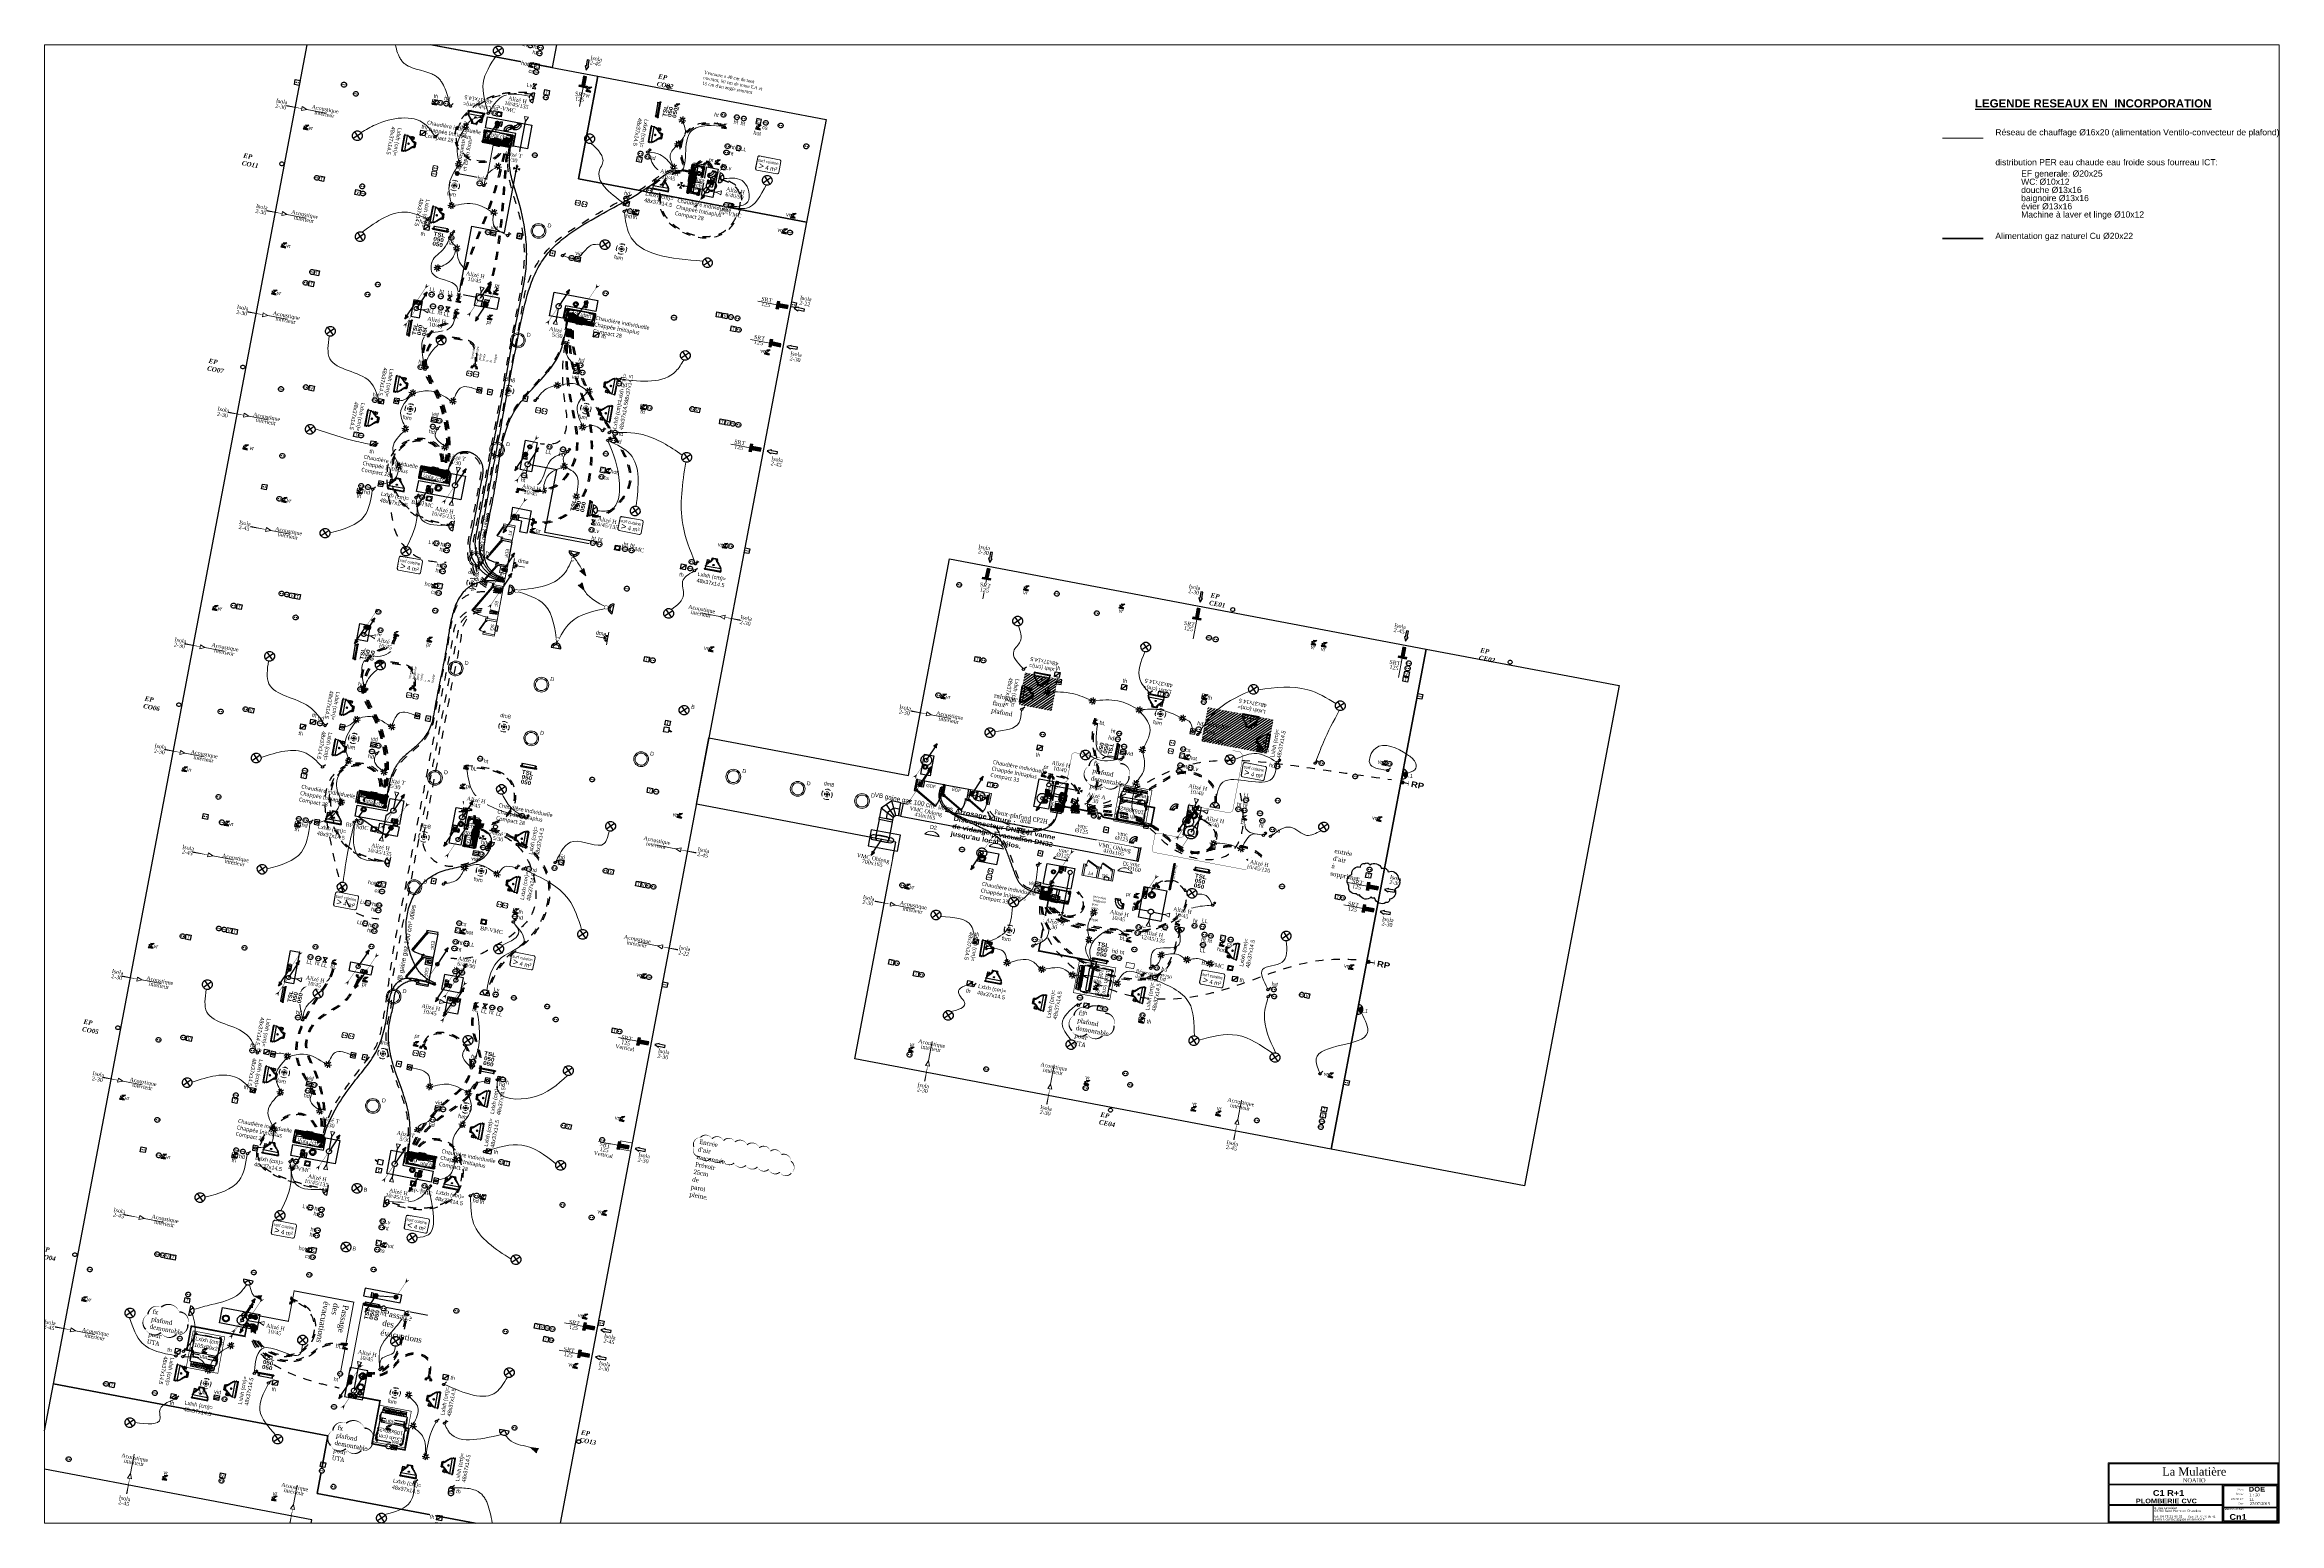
# Paper-space layout 'PLB CVC' of a CAD drawing. Header units: millimetres. Extents: x 1 to 1366, y 0 to 903.
# The model-space entities are those that its viewports show. They can reach past a viewport. Long polylines and large blocks are cut down to what shows.
import ezdxf
from ezdxf.enums import TextEntityAlignment as Align

# ---------------------------------------------------------------- set-up
doc = ezdxf.new("R2010")
doc.units = ezdxf.units.MM
doc.set_wipeout_variables(frame=1)
for name, pattern in [('ACAD_ISO02W100', [15, 12, -3]), ('ACAD_ISO03W100', [30, 12, -18]), ('ACAD_ISO14W100', [24, 12, -3, 0, -3, 0, -3, 0, -3]), ('prelem_euev', [2, 1.25, -0.25, 0.25, -0.25]), ('prlm_chauff', [0.93, 0.75, -0.065, 0.05, -0.065]), ('prlm_ef', [0.165, 0.1, -0.065]), ('prlm_eu', [2, 1.25, -0.25, 0.25, -0.25]), ('prlm_gaz', [36, 24, -3, 0, -3, 0, -3, 0, -3]), ('prlm_vmc', [0.282222, 0.141111, -0.141111])]:
    doc.linetypes.add(name, pattern=pattern)
for name, color, linetype in [('_GAZELEC-EAU CHAUDE', 1, 'Continuous'), ('_GC2E-PB-chauffage', 20, 'ACAD_ISO14W100'), ('GAZ-EU FLECHE', 42, 'Continuous'), ('GAZ-FLECHE VMC', 93, 'Continuous'), ('gaz-modifications', 30, 'Continuous'), ('passage réseaux', 7, 'Continuous'), ('prlm-CHAUFF', 30, 'Continuous'), ('prlm-CHAUFF-CONV', 20, 'Continuous'), ('prlm-EAU-CHU', 42, 'Continuous'), ('prlm-EAU-EF', 161, 'Continuous'), ('prlm-EAU-EPEXT', 145, 'Continuous'), ('prlm-EAU-EUEV', 25, 'Continuous'), ('prlm-ELEC-BT', 63, 'Continuous'), ('prlm-ELEC-CFA', 181, 'Continuous'), ('prlm-ELEC-CFO', 201, 'Continuous'), ('prlm-ELEC-SSI', 230, 'Continuous'), ('prlm-GAZ', 20, 'Continuous'), ('prlm-GT', 242, 'Continuous'), ('prlm-MOD', 64, 'Continuous'), ('prlm-MOD-PB', 123, 'Continuous'), ('prlm-TELECOM', 30, 'Continuous'), ('prlm-VMC', 93, 'Continuous')]:
    doc.layers.add(name, color=color, linetype=linetype)
doc.layers.add('prlm-ZCARTOUCHE', color=171, linetype='Continuous', lineweight=13)
doc.layers.add('prlm-ZEROPLOT', color=254, linetype='Continuous', plot=False)
doc.styles.add('Geneva', font='arial.ttf')
doc.styles.add('Helvetica', font='arial.ttf')
doc.styles.add('prlm-ariblk', font='ariblk.ttf', dxfattribs={"height": 2.7})
doc.styles.add('prlm-chauff', font='trebucbi.ttf', dxfattribs={"height": 18})
doc.styles.add('prlm-chauff-rad', font='ariblk.ttf', dxfattribs={"height": 12})
doc.styles.add('prlm-eau-ef', font='ariblk.ttf', dxfattribs={"height": 18})
doc.styles.add('prlm-eau-ep', font='timesbi.ttf', dxfattribs={"height": 18})
doc.styles.add('prlm-eau-euev', font='pala.ttf', dxfattribs={"height": 18})
doc.styles.add('prlm-elec-cfa', font='comic.ttf', dxfattribs={"height": 12})
doc.styles.add('prlm-elec-cfo', font='comic.ttf', dxfattribs={"height": 12})
doc.styles.add('prlm-elec-ssi', font='comic.ttf', dxfattribs={"height": 12})
doc.styles.add('prlm-georgia', font='georgia.ttf', dxfattribs={"height": 1.8})
doc.styles.add('prlm-mod', font='cambriaz.ttf', dxfattribs={"height": 18})
doc.styles.add('prlm-sejc', font='arial.ttf', dxfattribs={"height": 20})
doc.styles.add('prlm-verdana', font='verdana.ttf', dxfattribs={"height": 0.9})
doc.styles.add('prlm-vmc', font='pala.ttf', dxfattribs={"height": 14})
doc.styles.get("Standard").update_dxf_attribs({"font": 'arial.ttf'})
doc.dimstyles.new('IS', dxfattribs={"dimtxt": 10.122308, "dimasz": 5.007446, "dimexe": 2, "dimexo": 10, "dimgap": 0.03, "dimtad": 1, "dimdec": 1, "dimzin": 11, "dimtxsty": 'Helvetica', "dimblk": 'DOT', "dimcen": 0, "dimdle": 0.1, "dimazin": 0, "dimtfac": 0.8, "dimtdec": 1, "dimtix": 1, "dimtmove": 0, "dimatfit": 0, "dimldrblk": 'VW_FILLEDARROW', "dimfxl": 1, "dimfrac": 2, "dimtolj": 1, "dimtzin": 11, "dimarcsym": 0})
picture_1 = doc.add_image_def('image1.jpg', size_in_pixel=(285, 105))

# ---------------------------------------------------------------- blocks, each defined once
blk = doc.blocks.new('$CTaff')
at = {"layer": 'prlm-ZCARTOUCHE', "color": 0, "linetype": 'ByBlock', "lineweight": -2, "style": 'prlm-georgia', "flags": 8}
blk.add_attdef('CTAFF', text='', height=5, dxfattribs=at).set_placement((-52.5, 32.1), align=Align.MIDDLE_CENTER)
blk = doc.blocks.new('$CTcli')
at = {"layer": 'prlm-ZCARTOUCHE', "color": 0, "linetype": 'ByBlock', "lineweight": -2, "style": 'prlm-georgia', "flags": 8}
blk.add_attdef('CTCLI', text='', height=2.5, dxfattribs=at).set_placement((-52.5, 26.7), align=Align.MIDDLE_CENTER)
blk = doc.blocks.new('$ctpha')
at = {"layer": 'prlm-ZCARTOUCHE', "color": 0, "style": 'prlm-ariblk', "flags": 8}
blk.add_attdef('CTPHA', text='', height=2.9, dxfattribs=at).set_placement((0, 0), align=Align.MIDDLE_CENTER)
blk = doc.blocks.new('$CTsca')
at = {"layer": 'prlm-ZCARTOUCHE', "color": 0, "style": 'prlm-georgia', "flags": 8}
blk.add_attdef('CTSCA', (-18.8, 17), '', height=1.8, dxfattribs=at)
blk = doc.blocks.new('$CTtit')
at = {"layer": 'prlm-ZCARTOUCHE', "color": 0, "linetype": 'ByBlock', "lineweight": -2, "style": 'prlm-ariblk', "flags": 8}
blk.add_attdef('CTTIT', text='', height=3.5, dxfattribs=at).set_placement((-68.2, 19), align=Align.MIDDLE_CENTER)
blk = doc.blocks.new('$ctlot')
at = {"layer": 'prlm-ZCARTOUCHE', "color": 0, "style": 'prlm-ariblk', "flags": 8}
blk.add_attdef('CTLOT', text='', height=2.8, dxfattribs=at).set_placement((0, 0), align=Align.MIDDLE_CENTER)
blk = doc.blocks.new('xi.lumD2')
at = {"layer": 'prlm-ELEC-CFO', "color": 0}
blk.add_line((0, 22.5), (0, -22.5), dxfattribs=at)
at = {"layer": 'prlm-ELEC-CFO', "color": 0, "linetype": 'ByBlock', "lineweight": 13}
blk.add_arc((-15.1, 0), 27.1, 303.84414, 56.15586, dxfattribs=at)
blk = doc.blocks.new('xi.pdch')
at = {"layer": 'prlm-MOD', "color": 0, "linetype": 'ByBlock', "lineweight": -2, "ltscale": 50}
blk.add_lwpolyline([(-32.5, -3.2), (-32.5, -0.2), (47.5, -0.2), (47.5, -3.2)], close=True, dxfattribs=at)
at = {"layer": 'prlm-MOD', "color": 0, "linetype": 'ByBlock', "lineweight": 5, "ltscale": 50, "const_width": 1.3}
blk.add_lwpolyline([(-28.4, -1.7), (44.1, -1.7), (44.1, -1.7)], dxfattribs=at)
at = {"layer": 'prlm-MOD', "color": 0, "insert": (-27.7, 7.1), "char_height": 5.15, "width": 137.315, "attachment_point": 1}
blk.add_mtext('Pare-douche', dxfattribs=at)
blk = doc.blocks.new('xi.fum')
at = {"color": 0}
blk.add_wipeout([(-10.6, -10.6), (-15, 0), (-10.6, 10.6), (0, 15), (10.6, 10.6), (15, 0), (10.6, -10.6), (0, -15)], dxfattribs=at).dxf.layer = 'prlm-ELEC-SSI'
at = {"layer": 'prlm-ELEC-SSI', "color": 0}
for points in [[(-2.1, 2.1), (2.1, -2.1)], [(2.1, 2.1), (-2.1, -2.1)]]:
    blk.add_lwpolyline(points, dxfattribs=at)
blk.add_circle((0, 0), 3, dxfattribs=at)
at = {"layer": 'prlm-ELEC-SSI', "color": 0, "lineweight": 13}
for radius, start, end in [(16, 150, 210), (16, 60, 120), (8, 150, 210), (8, 60, 120), (8, 330, 30), (16, 330, 30), (16, 240, 300), (8, 240, 300)]:
    blk.add_arc((0, 0), radius, start, end, dxfattribs=at)
blk = doc.blocks.new('xi.EA-Ma')
at = {"layer": 'prlm-MOD-PB'}
blk.add_hatch(color=0, dxfattribs=at).paths.add_polyline_path([(-4.7, 0), (-4.7, -28), (4.6, -28), (4.6, 0)])
at = {"layer": 'prlm-VMC', "linetype": 'ByBlock'}
blk.add_hatch(color=0, dxfattribs=at).paths.add_polyline_path([(-12, 5.6), (12, 5.6), (12, 0), (-12, 0)])
at = {"layer": 'prlm-MOD-PB', "color": 0, "linetype": 'ByBlock', "lineweight": -2, "flags": 128}
blk.add_lwpolyline([(-4.7, 0), (-4.7, -28), (4.6, -28), (4.6, 0)], close=True, dxfattribs=at)
at = {"layer": 'prlm-VMC', "color": 0, "linetype": 'ByBlock', "flags": 128}
for points in [[(-12, 5.6), (12, 5.6), (12, 0), (-12, 0)], [(-3.1, -60.2), (-3.1, -79.5), (3.1, -79.5), (3.1, -60.2), (5.6, -60.2), (0, -47.7), (-5.6, -60.2)]]:
    blk.add_lwpolyline(points, close=True, dxfattribs=at)
at = {"layer": 'prlm-ZEROPLOT', "color": 250, "linetype": 'ACAD_ISO03W100', "lineweight": 0, "ltscale": 0.2}
blk.add_lwpolyline([(0, 5.6), (0, 65.6)], dxfattribs=at)
blk = doc.blocks.new('xi.EA')
at = {"layer": 'prlm-VMC', "color": 0, "linetype": 'ByBlock', "lineweight": 5, "flags": 128}
blk.add_lwpolyline([(-6.2, -15), (6.2, -15), (0, 0)], close=True, dxfattribs=at)
at = {"layer": 'prlm-VMC', "color": 0, "linetype": 'ByBlock', "lineweight": -2, "flags": 128}
blk.add_lwpolyline([(0, -15, 1, 4, 0), (0, -63.6, 1, 1, 0)], format="xyseb", dxfattribs=at)
at = {"layer": 'prlm-VMC', "color": 0, "linetype": 'ByBlock', "lineweight": 5}
blk.add_solid([(0, 0), (6.2, -15), (-6.2, -15), (0, 0)], dxfattribs=at)
at = {"layer": 'prlm-ZEROPLOT', "color": 250, "linetype": 'ACAD_ISO03W100', "lineweight": 0, "ltscale": 0.2}
blk.add_lwpolyline([(0, 0), (0, 60)], dxfattribs=at)
blk = doc.blocks.new('xi.epext')
at = {"layer": 'prlm-EAU-EPEXT', "color": 0, "linetype": 'ByBlock', "lineweight": -2}
blk.add_circle((0, 0), 5, dxfattribs=at)
blk = doc.blocks.new('xi.dchrob')
at = {"layer": 'prlm-MOD', "color": 161}
for p, q in [((8.2, -2.3), (8.2, 2.3)), ((13.4, 1.2), (13.4, -1.2))]:
    blk.add_line(p, q, dxfattribs=at)
for points in [[(0, 10.7), (0, 4.2)], [(4.2, -5.7), (4.2, 5.7)], [(5.8, 7.6), (8.2, 2.4)], [(0, -4.2), (0, -10.7)], [(5.8, -7.3), (8.2, -2.4)]]:
    blk.add_lwpolyline(points, dxfattribs=at)
for points in [[(2.5, 9.2), (4.2, 9.2), (4.2, 5.7), (2.5, 5.7)], [(13.4, -2.4), (8.2, -2.4), (8.2, 2.4), (13.4, 2.4)], [(2.5, -5.7), (4.2, -5.7), (4.2, -9.2), (2.5, -9.2)]]:
    blk.add_lwpolyline(points, close=True, dxfattribs=at)
for centre, radius, start, end in [((0, 7.4), 3.25, 32.57897, 90), ((0, 7.4), 3.25, 270, 327.42103), ((4.6, 7.6), 1.13, 0, 114.07431), ((0, -7.4), 3.25, 32.57897, 90), ((0, -7.4), 3.25, 270, 327.42103), ((4.6, -7.3), 1.13, 245.92569, 360)]:
    blk.add_arc(centre, radius, start, end, dxfattribs=at)
blk = doc.blocks.new('xi.tsl-050-050')
at = {"layer": 'prlm-CHAUFF-CONV', "linetype": 'ByBlock', "lineweight": -2}
h = blk.add_hatch(color=0, dxfattribs=at)
edge = h.paths.add_edge_path()
edge.add_arc((-23.5, 7.5), 1.5, 0, 360)
edge = h.paths.add_edge_path(flags=17)
edge.add_arc((-23.5, 7.5), 1, 0, 360)
edge = h.paths.add_edge_path()
edge.add_arc((23.5, 7.5), 1.5, 0, 360)
edge = h.paths.add_edge_path(flags=17)
edge.add_arc((23.5, 7.5), 1, 0, 360)
at = {"layer": 'prlm-CHAUFF-CONV', "color": 0, "linetype": 'ByBlock', "lineweight": -2, "flags": 128}
for points in [[(23.5, 9), (-23.5, 9)], [(23.5, 6), (-23.5, 6)]]:
    blk.add_lwpolyline(points, dxfattribs=at)
at = {"layer": 'prlm-CHAUFF-CONV', "color": 0, "linetype": 'ByBlock', "lineweight": -2}
for points in [[(-19.7, 0), (-22.3, 0), (-22.3, 6), (-19.7, 6)], [(19.7, 0), (22.3, 0), (22.3, 6), (19.7, 6)]]:
    blk.add_lwpolyline(points, close=True, dxfattribs=at)
for centre, radius in [((-23.5, 7.5), 1.5), ((-23.5, 7.5), 1), ((23.5, 7.5), 1.5), ((23.5, 7.5), 1)]:
    blk.add_circle(centre, radius, dxfattribs=at)
at = {"layer": 'prlm-ZEROPLOT', "linetype": 'ByBlock', "lineweight": -2, "flags": 128}
blk.add_lwpolyline([(-21, 0), (21, 0)], dxfattribs=at)
blk = doc.blocks.new('xi.be')
at = {"layer": 'prlm-VMC', "color": 0, "linetype": 'ByBlock', "lineweight": 5, "flags": 128}
blk.add_lwpolyline([(-6.2, -15), (6.2, -15), (0, 0)], close=True, dxfattribs=at)
at = {"layer": 'prlm-VMC', "color": 0, "linetype": 'ByBlock', "lineweight": 5}
blk.add_solid([(0, -1), (5.2, -14), (-5.2, -14), (0, -1)], dxfattribs=at)
blk = doc.blocks.new('xi.chauffage')
at = {"layer": 'prlm-CHAUFF'}
h = blk.add_hatch(dxfattribs=at)
h.set_pattern_fill('ANSI37', color=0, scale=0.5, style=0)
h.paths.add_polyline_path([(6.25, 0, 1), (-6.25, 0, 1)])
h.paths.add_polyline_path([(3.25, 0, 1), (-3.25, 0, 1)], flags=16)
at = {"layer": 'prlm-CHAUFF', "color": 0}
for radius in [6.25, 3.25]:
    blk.add_circle((0, 0), radius, dxfattribs=at)
blk = doc.blocks.new('xi.chu')
at = {"layer": 'prlm-EAU-EUEV', "linetype": 'ByBlock', "lineweight": 5}
blk.add_hatch(color=0, dxfattribs=at).paths.add_polyline_path([(6.5, 0, 1), (-6.5, 0, 1)])
at = {"layer": 'prlm-EAU-EUEV', "color": 0, "linetype": 'ByBlock', "lineweight": 5}
blk.add_circle((0, 0), 6.5, dxfattribs=at)
blk = doc.blocks.new('xi.vp')
at = {"layer": 'prlm-EAU-EUEV', "lineweight": 5}
h = blk.add_hatch(color=0, dxfattribs=at)
h.paths.add_polyline_path([(5, 0, 1), (-5, 0, 1)])
h.paths.add_polyline_path([(4.5, 0, 1), (-4.5, 0, 1)], flags=16)
at = {"layer": 'prlm-EAU-EUEV', "color": 0, "lineweight": 5}
for radius in [5, 4.5]:
    blk.add_circle((0, 0), radius, dxfattribs=at)
at = {"layer": 'prlm-ZEROPLOT', "linetype": 'prelem_euev', "ltscale": 10}
blk.add_circle((0, 0), 15, dxfattribs=at)
blk = doc.blocks.new('xi.btuni1')
at = {"layer": 'prlm-EAU-CHU', "color": 0, "linetype": 'Continuous', "lineweight": 15}
for p, q in [((7.3, 5), (3.9, 5)), ((3.9, -5), (7.3, -5))]:
    blk.add_line(p, q, dxfattribs=at)
at = {"layer": 'prlm-EAU-CHU', "color": 0, "linetype": 'Continuous', "lineweight": 15, "flags": 128}
for points in [[(5.6, 3.1), (5.8, 3.4), (6, 3.7), (6.2, 4), (6.4, 4.3), (6.7, 4.5), (7, 4.8), (7.2, 5), (7.5, 5.1), (7.8, 5.2), (8.1, 5.3), (8.4, 5.4), (8.7, 5.4), (8.8, 5.4)], [(12.2, -5.9), (12.1, -5.9), (11.8, -5.9), (11.5, -5.8), (11.1, -5.8), (10.8, -5.7), (10.5, -5.5), (10.2, -5.3), (9.9, -5.1), (9.7, -4.9), (9.4, -4.6), (9.2, -4.3), (8.9, -4), (8.7, -3.6), (8.5, -3.2), (8.4, -2.9), (8.2, -2.4), (8.1, -2), (8, -1.6), (7.9, -1.1), (7.9, -0.7), (7.9, -0.2), (7.9, 0.2), (7.9, 0.7), (7.9, 1.1), (8, 1.6), (8.1, 2), (8.2, 2.4), (8.4, 2.9), (8.5, 3.2), (8.7, 3.6), (8.9, 4), (9.2, 4.3), (9.4, 4.6), (9.7, 4.9), (9.9, 5.1), (10.2, 5.3), (10.5, 5.5), (10.8, 5.7), (11.1, 5.8), (11.5, 5.8), (11.8, 5.9), (12.1, 5.9), (12.2, 5.9)], [(17.4, 0), (17.4, -0.5), (17.4, -0.9), (17.3, -1.4), (17.2, -1.8), (17.1, -2.2), (17, -2.6), (16.8, -3), (16.6, -3.4), (16.4, -3.8), (16.2, -4.1), (16, -4.4), (15.7, -4.7), (15.5, -4.9), (15.2, -5.2), (14.9, -5.4), (14.6, -5.5), (14.3, -5.6), (14, -5.7), (13.7, -5.8), (13.3, -5.8), (13, -5.8), (12.7, -5.7), (12.4, -5.6), (12.1, -5.5), (11.8, -5.4), (11.5, -5.2), (11.2, -4.9), (10.9, -4.7), (10.7, -4.4), (10.4, -4.1), (10.2, -3.8), (10, -3.4), (9.8, -3), (9.7, -2.6), (9.5, -2.2), (9.4, -1.8), (9.3, -1.4), (9.3, -0.9), (9.2, -0.5), (9.2, 0), (9.2, 0.5), (9.3, 0.9), (9.3, 1.4), (9.4, 1.8), (9.5, 2.2), (9.7, 2.6), (9.8, 3), (10, 3.4), (10.2, 3.8), (10.4, 4.1), (10.7, 4.4), (10.9, 4.7), (11.2, 4.9), (11.5, 5.2), (11.8, 5.4), (12.1, 5.5), (12.4, 5.6), (12.7, 5.7), (13, 5.8), (13.3, 5.8), (13.7, 5.8), (14, 5.7), (14.3, 5.6), (14.6, 5.5), (14.9, 5.4), (15.2, 5.2), (15.5, 4.9), (15.7, 4.7), (16, 4.4), (16.2, 4.1), (16.4, 3.8), (16.6, 3.4), (16.8, 3), (17, 2.6), (17.1, 2.2), (17.2, 1.8), (17.3, 1.4), (17.4, 0.9), (17.4, 0.5), (17.4, 0)], [(17, 0), (16.9, -0.4), (16.9, -0.9), (16.8, -1.3), (16.8, -1.7), (16.6, -2.1), (16.5, -2.5), (16.3, -2.8), (16.2, -3.2), (16, -3.5), (15.8, -3.8), (15.5, -4.1), (15.3, -4.3), (15, -4.5), (14.7, -4.7), (14.4, -4.9), (14.2, -5), (13.9, -5.1), (13.6, -5.1), (13.3, -5.1), (13, -5.1), (12.7, -5), (12.4, -4.9), (12.1, -4.8), (11.8, -4.6), (11.5, -4.4), (11.3, -4.2), (11, -3.9), (10.8, -3.7), (10.6, -3.3), (10.4, -3), (10.2, -2.7), (10.1, -2.3), (10, -1.9), (9.9, -1.5), (9.8, -1.1), (9.7, -0.6), (9.7, -0.2), (9.7, 0.2), (9.7, 0.6), (9.8, 1.1), (9.9, 1.5), (10, 1.9), (10.1, 2.3), (10.2, 2.7), (10.4, 3), (10.6, 3.3), (10.8, 3.7), (11, 3.9), (11.3, 4.2), (11.5, 4.4), (11.8, 4.6), (12.1, 4.8), (12.4, 4.9), (12.7, 5), (13, 5.1), (13.3, 5.1), (13.6, 5.1), (13.9, 5.1), (14.2, 5), (14.4, 4.9), (14.7, 4.7), (15, 4.5), (15.3, 4.3), (15.5, 4.1), (15.8, 3.8), (16, 3.5), (16.2, 3.2), (16.3, 2.8), (16.5, 2.5), (16.6, 2.1), (16.8, 1.7), (16.8, 1.3), (16.9, 0.9), (16.9, 0.4), (17, 0)], [(9.8, 1.2), (9.8, 1.3), (9.9, 1.7), (10.1, 2), (10.2, 2.3), (10.4, 2.7), (10.6, 2.9), (10.8, 3.2), (11, 3.4), (11.2, 3.6), (11.5, 3.8), (11.7, 3.9), (12, 4), (12.2, 4.1), (12.5, 4.1), (12.8, 4.1), (13.1, 4), (13.3, 4), (13.6, 3.8), (13.8, 3.7), (14.1, 3.5), (14.3, 3.3), (14.5, 3.1), (14.7, 2.8), (14.9, 2.5), (15, 2.2), (15.2, 1.9), (15.3, 1.5), (15.4, 1.1), (15.4, 0.8), (15.5, 0.4), (15.5, 0)], [(15.5, 0), (15.5, -0.4), (15.4, -0.8), (15.4, -1.1), (15.3, -1.5), (15.2, -1.9), (15, -2.2), (14.9, -2.5), (14.7, -2.8), (14.5, -3.1), (14.3, -3.3), (14.1, -3.5), (13.8, -3.7), (13.6, -3.8), (13.3, -4), (13.1, -4), (12.8, -4.1), (12.5, -4.1), (12.2, -4.1), (12, -4), (11.7, -3.9), (11.5, -3.8), (11.2, -3.6), (11, -3.4), (10.8, -3.2), (10.6, -2.9), (10.4, -2.7), (10.2, -2.3), (10.1, -2), (9.9, -1.7), (9.8, -1.3), (9.8, -1.2)], [(11.1, 3.5), (11.3, 3.3), (11.4, 3), (11.6, 2.7), (11.8, 2.3), (11.9, 2), (12, 1.6), (12.1, 1.2), (12.2, 0.8), (12.2, 0.4), (12.2, 0)], [(12.2, 0), (12.2, -0.4), (12.2, -0.8), (12.1, -1.2), (12, -1.6), (11.9, -2), (11.8, -2.3), (11.6, -2.7), (11.4, -3), (11.3, -3.3), (11.1, -3.5)], [(8.8, -5.4), (8.7, -5.4), (8.4, -5.4), (8.1, -5.3), (7.8, -5.2), (7.5, -5.1), (7.2, -5), (7, -4.8), (6.7, -4.5), (6.4, -4.3), (6.2, -4), (6, -3.7), (5.8, -3.4), (5.6, -3.1)]]:
    blk.add_lwpolyline(points, dxfattribs=at)
at = {"layer": 'prlm-EAU-CHU', "color": 0, "linetype": 'Continuous', "lineweight": 15}
blk.add_circle((0, 0), 4.67, dxfattribs=at)
for centre, radius, start, end in [((0, 0), 6.36, 176.39411, 183.60589), ((0, 0), 6.36, 168.60589, 176.39411), ((0, 0), 6.36, 161.39411, 168.60589), ((0, 0), 6.36, 153.60589, 161.39411), ((0, 0), 6.36, 146.39411, 153.60589), ((0, 0), 6.36, 138.60589, 146.39411), ((0, 0), 6.36, 131.39411, 138.60589), ((0, 0), 6.36, 123.60589, 131.39411), ((0, 0), 6.36, 116.39411, 123.60589), ((0, 0), 6.36, 108.60589, 116.39411), ((0, 0), 6.36, 101.39411, 108.60589), ((0, 0), 6.36, 93.60589, 101.39411), ((0, 0), 6.36, 86.39411, 93.60589), ((0, 0), 6.36, 78.60589, 86.39411), ((0, 0), 6.36, 71.39411, 78.60589), ((0, 0), 6.36, 63.60589, 71.39411), ((0, 0), 6.36, 56.39411, 63.60589), ((0, 0), 6.36, 48.60589, 56.39411), ((0, 0), 6.36, 41.39411, 48.60589), ((0, 0), 6.36, 33.60589, 41.39411), ((0, 0), 6.36, 26.39411, 33.60589), ((0, 0), 6.36, 18.60589, 26.39411), ((0, 0), 6.36, 11.39411, 18.60589), ((0, 0), 6.36, 3.60589, 11.39411), ((0, 0), 6.36, 356.39411, 3.60589), ((15.3, 0), 7.51, 166.44107, 193.55893), ((14.4, 0), 7.25, 270, 131.73713), ((14.4, 0), 6.37, 270, 112.25068), ((16, 3.1), 2.77, 299.94186, 119.02192), ((16, 3.1), 2.03, 308.85262, 107.37813), ((0, 0), 6.36, 183.60589, 191.39411), ((0, 0), 6.36, 191.39411, 198.60589), ((0, 0), 6.36, 198.60589, 206.39411), ((0, 0), 6.36, 206.39411, 213.60589), ((0, 0), 6.36, 213.60589, 221.39411), ((0, 0), 6.36, 221.39411, 228.60589), ((0, 0), 6.36, 228.60589, 236.39411), ((0, 0), 6.36, 236.39411, 243.60589), ((0, 0), 6.36, 243.60589, 251.39411), ((0, 0), 6.36, 251.39411, 258.60589), ((0, 0), 6.36, 258.60589, 266.39411), ((0, 0), 6.36, 266.39411, 273.60589), ((0, 0), 6.36, 273.60589, 281.39411), ((0, 0), 6.36, 281.39411, 288.60589), ((0, 0), 6.36, 288.60589, 296.39411), ((0, 0), 6.36, 296.39411, 303.60589), ((0, 0), 6.36, 303.60589, 311.39411), ((0, 0), 6.36, 311.39411, 318.60589), ((0, 0), 6.36, 318.60589, 326.39411), ((0, 0), 6.36, 326.39411, 333.60589), ((0, 0), 6.36, 333.60589, 341.39411), ((0, 0), 6.36, 341.39411, 348.60589), ((0, 0), 6.36, 348.60589, 356.39411), ((14.4, 0), 7.25, 228.26287, 270), ((14.4, 0), 6.37, 247.74932, 270), ((16.2, -3), 2.77, 241.1481, 271.4166), ((16.2, -3), 2.03, 251.54667, 55.32614), ((16.2, -3), 2.77, 271.4166, 63.29546)]:
    blk.add_arc(centre, radius, start, end, dxfattribs=at)
blk = doc.blocks.new('xi.cceu1')
at = {"layer": 'prlm-EAU-CHU', "color": 0, "lineweight": 13}
for p, q in [((-7.2, -13.1), (-7, -13)), ((-7.2, -13.1), (-7.1, -14.7)), ((-6.8, -12.1), (-7, -12.2)), ((-7, -12.2), (-7, -13)), ((-4.3, -6.8), (-6.8, -8.9)), ((-6.8, -8.9), (-6.8, -12.1)), ((-4.9, -7.3), (-4.9, -4.1)), ((6.8, -8.9), (4.3, -6.8)), ((4.9, -4.1), (4.9, -7.3)), ((6.8, -12.1), (6.8, -8.9)), ((7, -12.2), (6.8, -12.1)), ((6.9, -13), (7.2, -13.1)), ((7, -13), (7, -12.2)), ((7.1, -14.7), (7.2, -13.1))]:
    blk.add_line(p, q, dxfattribs=at)
for radius in [6.36, 4.67]:
    blk.add_circle((0, 0), radius, dxfattribs=at)
for centre, radius, start, end in [((0, -119.6), 106.8, 86.28096, 93.74771), ((0, -87.2), 78.6, 84.99745, 95.00255), ((-0.7, -11.7), 6.05, 106.13317, 126.55417), ((0.7, -11.7), 6.05, 53.44583, 73.86683)]:
    blk.add_arc(centre, radius, start, end, dxfattribs=at)
blk.add_ellipse((0, -14.7), major_axis=(7.1, 0), ratio=0.043635, dxfattribs=at)
blk = doc.blocks.new('xi.txt-devfonte')
at = {"layer": 'prlm-EAU-EUEV', "color": 1, "ltscale": 50, "insert": (0, 0), "char_height": 12, "attachment_point": 1, "style": 'prlm-mod'}
blk.add_mtext('Dévoiements EU/EV\\Pet EP en fonte', dxfattribs=at)
blk = doc.blocks.new('MTI900_Alu_390')
at = {"layer": 'prlm-MOD', "color": 1, "linetype": 'Continuous'}
for p, q in [((-4.47, 0), (-4.47, 0)), ((-4.47, 0), (-4.47, 0)), ((-4.47, 0), (-4.28, 0)), ((-4.28, 0), (-4.23, 0)), ((-4.23, 0), (4.22, 0)), ((-4.23, -0.07), (-4.23, 0)), ((4.28, 0), (4.22, 0)), ((4.22, -0.07), (4.22, 0)), ((4.47, 0), (4.28, 0)), ((4.48, 0), (4.47, 0)), ((4.48, 0), (4.48, 0)), ((-4.47, -0.39), (-4.47, 0)), ((-4.47, -0.8), (-4.47, -0.39)), ((-4.31, -0.39), (-4.47, -0.39)), ((-4.42, -0.85), (-4.47, -0.8)), ((-4.47, -3.36), (-4.47, -3.34)), ((-4.47, -3.34), (-4.45, -3.34)), ((-4.47, -3.69), (-4.47, -3.36)), ((-4.45, -3.36), (-4.47, -3.36)), ((-4.46, -0.19), (-4.46, -0.02)), ((-4.46, -0.37), (-4.46, -0.21)), ((-4.45, -0.02), (-4.4, -0.02)), ((-4.38, -0.19), (-4.45, -0.19)), ((-4.45, -0.21), (-4.38, -0.21)), ((-4.4, -0.37), (-4.45, -0.37)), ((-4.45, -3.34), (-4.45, -3.36)), ((-4.45, -3.69), (-4.45, -3.36)), ((-4.45, -3.68), (-4.28, -3.68)), ((-4.45, -3.68), (-4.45, -3.68)), ((-4.21, -3.7), (-4.45, -3.7)), ((-4.21, -3.72), (-4.45, -3.72)), ((-4.43, -3.32), (-4.44, -3.33)), ((-4.44, -3.33), (-4.44, -3.38)), ((-4.44, -3.38), (-4.43, -3.39)), ((-4.29, -3.69), (-4.44, -3.69)), ((-4.43, -0.56), (-4.43, -0.49)), ((-4.4, -0.49), (-4.43, -0.49)), ((-4.43, -0.49), (-4.44, -0.5)), ((-4.44, -0.5), (-4.44, -0.55)), ((-4.44, -0.55), (-4.43, -0.56)), ((-4.43, -0.56), (-4.4, -0.56)), ((-4.43, -3.39), (-4.43, -3.32)), ((-4.4, -3.32), (-4.43, -3.32)), ((-4.43, -3.39), (-4.4, -3.39)), ((-4.4, -0.85), (-4.42, -0.85)), ((-4.39, -0.4), (-4.4, -0.41)), ((-4.4, -0.41), (-4.4, -3.46)), ((-4.4, -3.46), (-4.39, -3.47)), ((-4.39, -0.04), (-4.38, -0.03)), ((-4.39, -0.06), (-4.39, -0.04)), ((-4.38, -0.07), (-4.39, -0.06)), ((-4.39, -0.33), (-4.38, -0.32)), ((-4.39, -0.35), (-4.39, -0.33)), ((-4.38, -0.36), (-4.39, -0.35)), ((-4.34, -0.4), (-4.39, -0.4)), ((-4.34, -3.47), (-4.39, -3.47)), ((-4.38, -0.03), (-4.35, -0.04)), ((-4.35, -0.06), (-4.38, -0.07)), ((-4.38, -0.32), (-4.35, -0.33)), ((-4.35, -0.35), (-4.38, -0.36)), ((-4.38, -3.75), (-4.38, -3.73)), ((-4.38, -3.73), (-4.3, -3.73)), ((-4.38, -3.75), (-4.38, -3.75)), ((-4.35, -0.13), (-4.37, -0.16)), ((-4.37, -0.16), (-4.37, -0.19)), ((-4.37, -0.21), (-4.37, -0.24)), ((-4.37, -0.24), (-4.35, -0.27)), ((-4.38, -3.74), (4.38, -3.74)), ((-4.38, -3.75), (-4.38, -3.74)), ((4.38, -3.75), (-4.38, -3.75)), ((-4.38, -3.75), (-4.38, -3.79)), ((-4.38, -3.9), (-4.38, -3.79)), ((-4.38, -3.9), (4.38, -3.9)), ((-4.35, -0.02), (-4.3, -0.02)), ((-4.35, -0.04), (-4.35, -0.06)), ((-4.35, -0.09), (-4.35, -0.13)), ((-4.34, -0.14), (-4.35, -0.16)), ((-4.34, -0.16), (-4.35, -0.19)), ((-4.35, -0.17), (-4.35, -0.23)), ((-4.35, -0.21), (-4.34, -0.24)), ((-4.35, -0.24), (-4.33, -0.26)), ((-4.35, -0.27), (-4.35, -0.3)), ((-4.35, -0.33), (-4.35, -0.35)), ((-4.3, -0.37), (-4.35, -0.37)), ((-4.34, -0.24), (-4.34, -0.16)), ((-4.33, -0.16), (-4.34, -0.16)), ((-4.33, -0.17), (-4.34, -0.17)), ((-4.33, -0.23), (-4.34, -0.23)), ((-4.34, -0.24), (-4.33, -0.24)), ((-4.3, -0.4), (-4.34, -0.4)), ((-4.34, -0.4), (-4.34, -3.47)), ((-4.3, -3.47), (-4.34, -3.47)), ((-4.34, -3.72), (-4.34, -3.72)), ((-4.34, -3.72), (-4.29, -3.72)), ((-4.3, -3.73), (-4.34, -3.73)), ((-4.3, -0.08), (-4.33, -0.08)), ((-4.3, -0.09), (-4.33, -0.09)), ((-4.33, -0.1), (-4.3, -0.1)), ((-4.33, -0.19), (-4.33, -0.1)), ((-4.33, -0.1), (-4.33, -0.13)), ((-4.32, -0.2), (-4.33, -0.19)), ((-4.33, -0.3), (-4.33, -0.2)), ((-4.33, -0.2), (-4.32, -0.2)), ((-4.33, -0.26), (-4.33, -0.3)), ((-4.3, -0.3), (-4.33, -0.3)), ((-4.33, -0.3), (-4.3, -0.3)), ((-4.33, -0.32), (-4.3, -0.32)), ((-4.3, -0.6), (-4.3, -0.39)), ((-4.3, -0.6), (-4.3, -3.28)), ((-3.82, -0.85), (-4.3, -0.85)), ((-4.3, -3.55), (-4.3, -3.28)), ((-4.28, -3.58), (-4.3, -3.55)), ((-4.3, -3.73), (-4.3, -3.74)), ((-4.29, -0.02), (-4.29, -0.07)), ((-4.29, -0.14), (-4.29, -0.1)), ((-4.29, -0.14), (-4.29, -0.14)), ((-4.29, -0.14), (-4.26, -0.14)), ((-4.28, -0.14), (-4.29, -0.14)), ((-4.25, -0.25), (-4.29, -0.25)), ((-4.29, -0.26), (-4.29, -0.26)), ((-4.29, -0.3), (-4.29, -0.26)), ((-4.29, -0.26), (-4.28, -0.26)), ((-4.29, -0.33), (-4.29, -0.37)), ((-4.28, -0.61), (-4.29, -0.61)), ((-4.29, -3.27), (-4.28, -3.27)), ((-4.27, -3.5), (-4.29, -3.5)), ((-4.29, -3.51), (-4.29, -3.5)), ((-4.29, -3.51), (-4.29, -3.55)), ((-4.29, -3.55), (-4.28, -3.55)), ((-4.29, -3.58), (-4.29, -3.57)), ((-4.28, -3.58), (-4.29, -3.58)), ((-4.29, -3.73), (-4.29, -3.73)), ((-4.27, -0.52), (-4.28, -0.52)), ((-4.28, -0.53), (-4.27, -0.53)), ((-4.28, -3.35), (-4.28, -3.36)), ((-4.28, -3.35), (-4.28, -3.35)), ((-4.28, -3.54), (-4.27, -3.54)), ((-4.28, -3.55), (-4.28, -3.55)), ((-4.28, -3.63), (-4.28, -3.58)), ((-4.28, -3.68), (-4.27, -3.66)), ((-4.27, -3.69), (-4.28, -3.69)), ((-4.28, -3.72), (-4.27, -3.72)), ((-4.27, 0), (-4.27, -0.14)), ((-4.27, -0.07), (-4.27, -0.09)), ((-4.27, -0.07), (-4.14, -0.07)), ((-4.27, -0.09), (-4.26, -0.12)), ((-4.27, -0.26), (-4.27, -0.52)), ((-4.21, -0.47), (-4.27, -0.47)), ((-4.27, -0.53), (-4.27, -0.52)), ((-4.27, -0.53), (-4.27, -0.6)), ((-4.27, -0.57), (-4.21, -0.57)), ((-4.27, -3.28), (-4.27, -3.35)), ((-4.21, -3.3), (-4.27, -3.3)), ((-4.27, -3.36), (-4.27, -3.35)), ((-4.27, -3.36), (-4.27, -3.48)), ((-4.27, -3.4), (-4.21, -3.4)), ((-4.27, -3.49), (-4.18, -3.49)), ((-4.27, -3.52), (-4.27, -3.51)), ((-4.27, -3.52), (-4.27, -3.52)), ((-4.2, -3.64), (-4.27, -3.64)), ((-4.27, -3.66), (-4.22, -3.66)), ((-4.26, -3.72), (-4.27, -3.72)), ((-4.27, -3.72), (-4.27, -3.72)), ((-4.26, -0.14), (-4.26, -0.12)), ((-4.23, -3.66), (-4.26, -3.66)), ((-4.23, -3.66), (-4.27, -3.66)), ((-4.26, -3.66), (-4.27, -3.66)), ((-4.27, -3.66), (-4.27, -3.66)), ((-4.26, -3.66), (-4.26, -3.66)), ((-4.25, -3.69), (-4.26, -3.69)), ((-4.27, -3.69), (-4.27, -3.7)), ((-4.26, -3.69), (-4.26, -3.7)), ((-4.26, -3.72), (-4.23, -3.72)), ((-4.25, -0.25), (-4.23, -0.24)), ((-4.25, -3.69), (-4.25, -3.69)), ((-4.25, -3.73), (-4.25, -3.74)), ((-4.24, -3.73), (-4.25, -3.73)), ((-4.24, -3.48), (-4.23, -3.47)), ((-4.23, -3.69), (-4.24, -3.69)), ((-4.24, -3.69), (-4.24, -3.69)), ((-4.24, -3.74), (-4.24, -3.73)), ((-4.23, -0.1), (-4.23, -0.24)), ((-3.96, -0.1), (-4.23, -0.1)), ((-4.23, -3.47), (-4.22, -3.48)), ((-4.23, -3.66), (-4.23, -3.66)), ((-4.23, -3.66), (-4.23, -3.66)), ((-4.23, -3.69), (-4.2, -3.69)), ((-4.23, -3.69), (-4.23, -3.7)), ((-4.23, -3.72), (-4.21, -3.72)), ((-4.23, -3.72), (-4.23, -3.72)), ((-4.23, -0.1), (-4.16, -0.1)), ((-4.23, -0.1), (-4.23, -0.1)), ((-4.23, -0.1), (-4.23, -0.12)), ((-4.23, -0.12), (-4.17, -0.12)), ((-4.22, -3.66), (-4.21, -3.68)), ((-4.23, -3.66), (-4.23, -3.66)), ((-4.23, -3.7), (-4.23, -3.69)), ((-4.22, -3.72), (-4.23, -3.72)), ((-4.21, -0.57), (-4.21, -0.47)), ((-4.21, -3.4), (-4.21, -3.3)), ((-4.21, -3.68), (-4.2, -3.68)), ((-4.21, -3.72), (-4.21, -3.7)), ((-4.21, -3.7), (-4.19, -3.7)), ((-4.19, -3.72), (-4.21, -3.72)), ((-4.21, -3.72), (-4.21, -3.72)), ((-4.21, -3.73), (-4.2, -3.73)), ((-4.2, -0.12), (-4.07, -0.12)), ((-4.2, -0.12), (-4.2, -0.13)), ((-4.2, -0.12), (-4.2, -0.12)), ((-4.2, -0.13), (-4.07, -0.13)), ((-4.19, -3.56), (-4.19, -3.52)), ((-4.19, -3.67), (-4.19, -3.64)), ((-4.19, -3.72), (-4.19, -3.69)), ((-4.18, -3.6), (-4.18, -3.61)), ((-4.18, -3.61), (-4.18, -3.62)), ((-4.16, -0.11), (-4.17, -0.12)), ((-4.17, -0.16), (-4.1, -0.16)), ((-4.17, -3.21), (-4.17, -3.19)), ((-4.14, -3.19), (-4.17, -3.19)), ((-4.17, -3.34), (-4.17, -3.21)), ((-4.12, -3.21), (-4.17, -3.21)), ((-4.17, -3.49), (-4.17, -3.34)), ((-4.14, -3.34), (-4.17, -3.34)), ((-4.17, -3.49), (-4.17, -3.6)), ((-4.17, -3.49), (-4.17, -3.49)), ((-4.17, -3.49), (-4.15, -3.49)), ((-4.15, -3.5), (-4.17, -3.5)), ((-4.17, -3.62), (-4.17, -3.6)), ((-4.17, -3.62), (-4.17, -3.73)), ((-4.17, -3.74), (-4.17, -3.73)), ((-4.16, -0.02), (-4.11, -0.02)), ((-4.16, -0.02), (-4.16, -0.07)), ((-4.16, -0.1), (-4.16, -0.11)), ((-4.11, -0.11), (-4.16, -0.11)), ((-4.16, -3.74), (-4.16, -3.73)), ((-4.14, -3.49), (-4.15, -3.49)), ((-4.15, -3.49), (-4.15, -3.5)), ((-4.15, -3.7), (-4.15, -3.5)), ((-4.12, -3.58), (-4.15, -3.58)), ((-4.15, -3.65), (-4.12, -3.65)), ((-4.13, -0.07), (-4.14, -0.07)), ((-4.14, -3.08), (-4.05, -3.08)), ((-4.14, -3.08), (-4.14, -3.5)), ((-4.14, -3.49), (-4.14, -3.34)), ((-4.12, -3.49), (-4.14, -3.49)), ((-4.14, -3.58), (-4.14, -3.49)), ((-4.14, -3.5), (-4.14, -3.5)), ((-4.14, -3.66), (-4.14, -3.65)), ((-3.91, -3.72), (-4.14, -3.72)), ((-4.13, -0.07), (-3.96, -0.07)), ((-4.13, -0.07), (-4.13, -0.07)), ((-4.13, -3.72), (-4.13, -3.71)), ((-4.11, -3.71), (-4.13, -3.71)), ((-4.12, -3.49), (-4.12, -3.21)), ((-4.12, -3.65), (-4.12, -3.58)), ((-4.12, -3.69), (-4.02, -3.69)), ((-4.12, -3.7), (-4.12, -3.69)), ((-4.12, -3.7), (-4.11, -3.7)), ((-4.11, -3.7), (-3.96, -3.7)), ((-4.11, -3.7), (-4.11, -3.71)), ((-4.11, -3.71), (-4.11, -3.72)), ((-3.96, -3.71), (-4.11, -3.71)), ((-4.11, -0.07), (-4.11, -0.02)), ((-4.11, -0.11), (-4.11, -0.1)), ((-4.11, -0.1), (4.11, -0.1)), ((-4.09, -0.12), (-4.11, -0.11)), ((-4.1, -0.12), (4.1, -0.12)), ((-4.07, -0.13), (-4.07, -0.12)), ((-4.07, -0.12), (-4.07, -0.12)), ((-4.02, -3.69), (-4.05, -3.08)), ((-4.05, -3.08), (-4.03, -3.08)), ((-4.03, -3.08), (-4.01, -3.69)), ((-0.28, -3.22), (-4.03, -3.22)), ((-0.28, -3.25), (-4.03, -3.25)), ((-4.02, -3.29), (-4.03, -3.29)), ((-4.02, -3.29), (-4.02, -3.36)), ((-4.02, -3.36), (-4.02, -3.36)), ((-4.01, -3.48), (-4.02, -3.48)), ((-4.02, -3.69), (-4.02, -3.69)), ((-4.01, -3.69), (-4.02, -3.69)), ((-4.01, -3.48), (-4.01, -3.55)), ((-4.01, -3.55), (-4.01, -3.55)), ((-3.71, -3.69), (-4.01, -3.69)), ((-4.01, -3.69), (-4.01, -3.69)), ((-3.99, -0.3), (-3.99, -0.15)), ((-3.99, -0.7), (-3.99, -0.55)), ((-3.96, -0.07), (-3.96, -0.1)), ((-3.96, -0.09), (3.96, -0.09)), ((-3.96, -3.7), (-3.94, -3.7)), ((-3.96, -3.7), (-3.96, -3.71)), ((-3.96, -3.72), (-3.96, -3.71)), ((-3.94, -3.71), (-3.96, -3.71)), ((-3.94, -3.71), (-3.94, -3.72)), ((-3.94, -3.72), (-3.71, -3.72)), ((-3.91, -3.74), (-3.91, -3.72)), ((-3.91, -3.72), (-3.89, -3.72)), ((-3.89, -0.15), (-3.89, -0.3)), ((-3.89, -0.55), (-3.89, -0.7)), ((-3.89, -3.72), (-3.86, -3.72)), ((-3.89, -3.72), (-3.89, -3.74)), ((-3.86, -3.72), (-3.45, -3.72)), ((-3.86, -3.72), (-3.86, -3.74)), ((-3.77, -0.8), (-3.82, -0.85)), ((-3.77, -0.12), (-3.77, -0.8)), ((-3.7, -3.68), (-3.71, -3.72)), ((-3.66, -3.68), (-3.7, -3.68)), ((-3.69, -3.53), (-3.62, -3.53)), ((-3.69, -3.53), (-3.69, -3.68)), ((-3.68, -3.68), (-3.68, -3.53)), ((-3.66, -3.62), (-3.65, -3.62)), ((-3.66, -3.62), (-3.66, -3.64)), ((-3.66, -3.64), (-3.65, -3.64)), ((-3.66, -3.64), (-3.66, -3.72)), ((-3.65, -3.62), (-3.65, -3.64)), ((-3.65, -3.64), (-3.65, -3.72)), ((-3.65, -3.68), (-3.6, -3.68)), ((-3.63, -3.68), (-3.63, -3.53)), ((-3.62, -3.68), (-3.62, -3.53)), ((-3.6, -3.72), (-3.6, -3.68)), ((-0.26, -3.69), (-3.6, -3.69)), ((-3.6, -3.72), (-0.25, -3.72)), ((-3.45, -3.72), (-3.45, -3.74)), ((-3.45, -3.72), (-3.42, -3.72)), ((-3.42, -3.74), (-3.42, -3.72)), ((-3.42, -3.72), (-3.4, -3.72)), ((-3.18, -3.72), (-3.4, -3.72)), ((-3.4, -3.72), (-3.4, -3.74)), ((-3.18, -3.72), (-3.17, -3.72)), ((-3.18, -3.74), (-3.18, -3.72)), ((-3.17, -3.72), (-3.17, -3.74)), ((-3.17, -3.73), (-0.24, -3.73)), ((-1.5, -2.16), (-1.5, -3.22)), ((-1.48, -2.16), (-1.5, -2.16)), ((-1.48, -2.16), (-1.48, -3.22)), ((-1.48, -2.16), (-1.46, -2.16)), ((-1.46, -2.16), (-1.05, -2.16)), ((-1.46, -2.16), (-1.46, -3.22)), ((-1.38, -3.11), (-1.41, -3.12)), ((-1.41, -3.12), (-1.41, -3.17)), ((-1.41, -3.17), (-1.38, -3.17)), ((-1.39, -3.17), (-1.22, -3.17)), ((-1.39, -3.17), (-1.39, -3.17)), ((-1.38, -3.11), (-1.24, -3.11)), ((-1.38, -3.17), (-1.36, -3.17)), ((-1.36, -3.12), (-1.36, -3.17)), ((-1.36, -3.17), (-1.31, -3.17)), ((-1.36, -3.17), (-1.36, -3.22)), ((-1.35, -3.22), (-1.35, -3.17)), ((-1.31, -3.17), (-1.26, -3.17)), ((-1.27, -3.22), (-1.27, -3.17)), ((-1.26, -3.12), (-1.26, -3.17)), ((-1.26, -3.17), (-1.24, -3.17)), ((-1.26, -3.22), (-1.26, -3.17)), ((-1.25, -3.22), (-1.13, -3.07)), ((-1.21, -3.12), (-1.24, -3.11)), ((-1.24, -3.17), (-1.21, -3.17)), ((-1.22, -3.17), (-1.22, -3.17)), ((-1.21, -3.12), (-1.21, -3.17)), ((-1.13, -2.92), (-1.1, -2.92)), ((-1.13, -3.07), (-1.13, -2.92)), ((-1.1, -2.92), (-1.1, -3.22)), ((-1.1, -2.92), (-1.05, -2.92)), ((-1.07, -3.99), (-1.07, -3.9)), ((-1.07, -4.03), (-1.07, -3.99)), ((-1.05, -2.52), (-1.05, -2.06)), ((-1.05, -2.06), (-0.85, -2.06)), ((-1.05, -3.22), (-1.05, -2.52)), ((-0.99, -2.52), (-1.05, -2.52)), ((-1.05, -4.05), (-1.05, -4.01)), ((-1.05, -4.05), (-0.71, -4.05)), ((-0.99, -2.47), (-0.91, -2.47)), ((-0.99, -2.52), (-0.99, -2.47)), ((-0.99, -2.52), (-0.99, -3.22)), ((-0.91, -2.52), (-0.99, -2.52)), ((-0.97, -3.9), (-0.97, -3.97)), ((-0.97, -3.97), (0.98, -3.97)), ((-0.97, -3.99), (-0.97, -3.97)), ((0.98, -3.99), (-0.97, -3.99)), ((0.93, -2.58), (-0.93, -2.58)), ((-0.93, -3.22), (-0.93, -2.58)), ((-0.85, -2.47), (-0.91, -2.47)), ((-0.91, -2.52), (-0.91, -2.47)), ((-0.85, -1.86), (0.85, -1.86)), ((-0.85, -1.86), (-0.85, -2.06)), ((0.85, -2.06), (-0.85, -2.06)), ((-0.85, -2.06), (-0.85, -2.47)), ((-0.85, -2.47), (0.85, -2.47)), ((-0.85, -2.47), (-0.85, -2.52)), ((0.85, -2.52), (-0.85, -2.52)), ((-0.85, -3.22), (-0.85, -2.58)), ((-0.76, -4.07), (-0.76, -4.05)), ((-0.73, -4.1), (-0.73, -4.1)), ((-0.73, -4.1), (-0.14, -4.1)), ((0.58, -4.05), (-0.58, -4.05)), ((-0.57, -4.05), (-0.57, -4.06)), ((-0.14, -4.06), (-0.57, -4.06)), ((-0.28, -2.92), (-0.28, -2.87)), ((-0.13, -2.87), (-0.28, -2.87)), ((-0.13, -2.92), (-0.28, -2.92)), ((-0.28, -2.92), (-0.13, -2.92)), ((-0.28, -3.56), (-0.28, -2.92)), ((-0.28, -2.92), (-0.28, -2.92)), ((-0.28, -3.61), (-0.28, -3.56)), ((-0.26, -3.56), (-0.28, -3.56)), ((-0.28, -3.56), (-0.13, -3.56)), ((-0.28, -3.56), (-0.28, -3.56)), ((-0.25, -3.61), (-0.28, -3.61)), ((-0.26, -3.56), (-0.26, -3.61)), ((-0.15, -3.61), (-0.26, -3.61)), ((-0.15, -3.64), (-0.26, -3.64)), ((-0.26, -3.64), (-0.26, -3.71)), ((-0.26, -3.71), (-0.15, -3.71)), ((-0.25, -3.61), (-0.25, -3.64)), ((-0.25, -3.71), (-0.25, -3.72)), ((-0.25, -3.72), (-0.16, -3.72)), ((-0.17, -3.73), (3.18, -3.73)), ((-0.16, -3.72), (-0.16, -3.71)), ((-0.16, -3.72), (3.6, -3.72)), ((-0.13, -3.56), (-0.15, -3.56)), ((-0.15, -3.61), (-0.15, -3.56)), ((-0.13, -3.61), (-0.15, -3.61)), ((-0.15, -3.64), (-0.15, -3.61)), ((-0.15, -3.71), (-0.15, -3.64)), ((3.6, -3.69), (-0.15, -3.69)), ((-0.14, -4.06), (-0.14, -4.05)), ((-0.14, -4.1), (-0.14, -4.06)), ((-0.13, -2.92), (-0.13, -2.87)), ((-0.13, -3.56), (-0.13, -2.92)), ((-0.13, -2.92), (-0.13, -2.92)), ((4.03, -3.22), (-0.13, -3.22)), ((4.03, -3.25), (-0.13, -3.25)), ((-0.13, -3.61), (-0.13, -3.56)), ((-0.13, -3.56), (-0.13, -3.56)), ((-0.13, -4.05), (-0.13, -4.06)), ((0.57, -4.06), (-0.13, -4.06)), ((-0.13, -4.06), (-0.13, -4.1)), ((-0.13, -4.1), (0.74, -4.1)), ((0.57, -4.05), (0.57, -4.06)), ((0.7, -4.05), (1.06, -4.05)), ((0.74, -4.1), (0.74, -4.1)), ((0.77, -4.07), (0.77, -4.05)), ((0.85, -1.86), (0.85, -2.06)), ((0.85, -2.47), (0.85, -2.06)), ((1.05, -2.06), (0.85, -2.06)), ((0.91, -2.47), (0.85, -2.47)), ((0.85, -2.47), (0.85, -2.52)), ((0.85, -2.58), (0.85, -3.22)), ((0.91, -2.47), (0.99, -2.47)), ((0.91, -2.47), (0.91, -2.52)), ((0.99, -2.52), (0.91, -2.52)), ((0.93, -2.58), (0.93, -3.22)), ((0.98, -3.97), (0.98, -3.9)), ((0.98, -3.97), (0.98, -3.99)), ((0.99, -2.47), (0.99, -2.52)), ((0.99, -3.22), (0.99, -2.52)), ((1.05, -2.52), (0.99, -2.52)), ((1.05, -2.06), (1.05, -2.52)), ((1.05, -2.16), (1.47, -2.16)), ((1.05, -2.52), (1.05, -3.22)), ((1.1, -2.92), (1.05, -2.92)), ((1.06, -4.05), (1.06, -4.01)), ((1.08, -3.9), (1.08, -3.99)), ((1.08, -4.03), (1.08, -3.99)), ((1.1, -3.22), (1.1, -2.92)), ((1.1, -2.92), (1.13, -2.92)), ((1.13, -3.07), (1.13, -2.92)), ((1.25, -3.22), (1.13, -3.07)), ((1.24, -3.11), (1.21, -3.12)), ((1.21, -3.12), (1.21, -3.17)), ((1.21, -3.17), (1.24, -3.17)), ((1.23, -3.17), (1.4, -3.17)), ((1.23, -3.17), (1.23, -3.17)), ((1.24, -3.11), (1.38, -3.11)), ((1.24, -3.17), (1.26, -3.17)), ((1.26, -3.12), (1.26, -3.17)), ((1.26, -3.17), (1.31, -3.17)), ((1.26, -3.17), (1.26, -3.22)), ((1.27, -3.22), (1.27, -3.17)), ((1.31, -3.17), (1.36, -3.17)), ((1.35, -3.22), (1.35, -3.17)), ((1.36, -3.12), (1.36, -3.17)), ((1.36, -3.17), (1.38, -3.17)), ((1.36, -3.22), (1.36, -3.17)), ((1.41, -3.12), (1.38, -3.11)), ((1.38, -3.17), (1.41, -3.17)), ((1.4, -3.17), (1.4, -3.17)), ((1.41, -3.12), (1.41, -3.17)), ((1.47, -2.16), (1.48, -2.16)), ((1.47, -2.16), (1.47, -3.22)), ((1.48, -2.16), (1.48, -3.22)), ((1.48, -2.16), (1.5, -2.16)), ((1.5, -2.16), (1.5, -3.22)), ((3.18, -3.72), (3.19, -3.72)), ((3.18, -3.74), (3.18, -3.72)), ((3.19, -3.72), (3.4, -3.72)), ((3.19, -3.72), (3.19, -3.74)), ((3.4, -3.74), (3.4, -3.72)), ((3.4, -3.72), (3.42, -3.72)), ((3.42, -3.72), (3.45, -3.72)), ((3.42, -3.72), (3.42, -3.74)), ((3.45, -3.72), (3.86, -3.72)), ((3.45, -3.72), (3.45, -3.74)), ((3.61, -3.68), (3.6, -3.72)), ((3.66, -3.68), (3.61, -3.68)), ((3.63, -3.53), (3.69, -3.53)), ((3.63, -3.53), (3.63, -3.68)), ((3.63, -3.68), (3.63, -3.53)), ((3.66, -3.64), (3.66, -3.63)), ((3.66, -3.64), (3.66, -3.63)), ((3.66, -3.63), (3.66, -3.63)), ((3.66, -3.72), (3.66, -3.64)), ((3.66, -3.72), (3.66, -3.64)), ((3.66, -3.64), (3.66, -3.64)), ((3.71, -3.68), (3.66, -3.68)), ((3.68, -3.68), (3.68, -3.53)), ((3.69, -3.68), (3.69, -3.53)), ((3.71, -3.72), (3.71, -3.68)), ((4.01, -3.69), (3.71, -3.69)), ((3.71, -3.72), (3.94, -3.72)), ((3.78, -0.12), (3.78, -0.8)), ((3.78, -0.8), (3.83, -0.85)), ((3.83, -0.85), (4.31, -0.85)), ((3.86, -3.72), (3.89, -3.72)), ((3.86, -3.72), (3.86, -3.74)), ((3.89, -3.72), (3.91, -3.72)), ((3.89, -3.74), (3.89, -3.72)), ((3.9, -0.15), (3.9, -0.3)), ((3.9, -0.55), (3.9, -0.7)), ((3.91, -3.72), (4.14, -3.72)), ((3.91, -3.72), (3.91, -3.74)), ((3.94, -3.72), (3.94, -3.71)), ((3.97, -3.71), (3.94, -3.71)), ((3.95, -3.7), (3.97, -3.7)), ((3.96, -0.07), (3.96, -0.1)), ((4.13, -0.07), (3.96, -0.07)), ((3.96, -0.1), (4.23, -0.1)), ((3.97, -3.7), (4.11, -3.7)), ((3.97, -3.71), (3.97, -3.7)), ((3.97, -3.71), (3.97, -3.72)), ((4.11, -3.71), (3.97, -3.71)), ((4, -0.3), (4, -0.15)), ((4, -0.7), (4, -0.55)), ((4.01, -3.69), (4.04, -3.08)), ((4.01, -3.55), (4.01, -3.48)), ((4.02, -3.48), (4.01, -3.48)), ((4.01, -3.55), (4.01, -3.55)), ((4.01, -3.69), (4.01, -3.69)), ((4.01, -3.69), (4.02, -3.69)), ((4.05, -3.08), (4.02, -3.69)), ((4.02, -3.36), (4.02, -3.29)), ((4.03, -3.29), (4.02, -3.29)), ((4.02, -3.36), (4.02, -3.36)), ((4.02, -3.69), (4.13, -3.69)), ((4.02, -3.69), (4.02, -3.69)), ((4.04, -3.08), (4.05, -3.08)), ((4.14, -3.08), (4.05, -3.08)), ((4.07, -0.12), (4.07, -0.12)), ((4.07, -0.12), (4.2, -0.12)), ((4.07, -0.12), (4.07, -0.13)), ((4.07, -0.13), (4.2, -0.13)), ((4.11, -0.11), (4.1, -0.12)), ((4.1, -0.16), (4.17, -0.16)), ((4.11, -0.02), (4.17, -0.02)), ((4.11, -0.02), (4.11, -0.07)), ((4.11, -0.1), (4.11, -0.11)), ((4.17, -0.11), (4.11, -0.11)), ((4.11, -3.7), (4.13, -3.7)), ((4.11, -3.71), (4.11, -3.7)), ((4.11, -3.72), (4.11, -3.71)), ((4.14, -3.71), (4.11, -3.71)), ((4.12, -3.58), (4.12, -3.65)), ((4.16, -3.58), (4.12, -3.58)), ((4.12, -3.65), (4.16, -3.65)), ((4.14, -0.07), (4.13, -0.07)), ((4.13, -3.21), (4.13, -3.49)), ((4.13, -3.21), (4.18, -3.21)), ((4.13, -3.49), (4.14, -3.49)), ((4.13, -3.69), (4.13, -3.7)), ((4.27, -0.07), (4.14, -0.07)), ((4.14, -0.07), (4.14, -0.07)), ((4.14, -3.5), (4.14, -3.08)), ((4.14, -3.19), (4.18, -3.19)), ((4.14, -3.34), (4.18, -3.34)), ((4.14, -3.49), (4.14, -3.34)), ((4.14, -3.49), (4.16, -3.49)), ((4.14, -3.49), (4.14, -3.58)), ((4.14, -3.5), (4.14, -3.5)), ((4.14, -3.65), (4.14, -3.66)), ((4.14, -3.71), (4.14, -3.72)), ((4.16, -3.49), (4.18, -3.49)), ((4.16, -3.5), (4.16, -3.49)), ((4.16, -3.7), (4.16, -3.5)), ((4.18, -3.5), (4.16, -3.5)), ((4.17, -0.07), (4.17, -0.02)), ((4.17, -0.1), (4.22, -0.1)), ((4.17, -0.11), (4.17, -0.1)), ((4.18, -0.12), (4.17, -0.11)), ((4.17, -0.12), (4.22, -0.12)), ((4.17, -3.73), (4.17, -3.74)), ((4.18, -3.19), (4.18, -3.21)), ((4.18, -3.21), (4.18, -3.34)), ((4.18, -3.34), (4.18, -3.49)), ((4.27, -3.49), (4.18, -3.49)), ((4.18, -3.49), (4.18, -3.6)), ((4.18, -3.49), (4.18, -3.49)), ((4.18, -3.6), (4.18, -3.61)), ((4.18, -3.62), (4.18, -3.6)), ((4.18, -3.61), (4.18, -3.62)), ((4.18, -3.62), (4.18, -3.73)), ((4.18, -3.73), (4.18, -3.74)), ((4.2, -0.12), (4.2, -0.12)), ((4.2, -0.13), (4.2, -0.12)), ((4.2, -3.56), (4.2, -3.52)), ((4.2, -3.67), (4.2, -3.64)), ((4.2, -3.64), (4.27, -3.64)), ((4.21, -3.68), (4.2, -3.68)), ((4.2, -3.72), (4.2, -3.69)), ((4.2, -3.69), (4.22, -3.69)), ((4.2, -3.7), (4.22, -3.7)), ((4.22, -3.72), (4.2, -3.72)), ((4.2, -3.73), (4.21, -3.73)), ((4.22, -3.66), (4.21, -3.68)), ((4.22, -0.47), (4.22, -0.57)), ((4.28, -0.47), (4.22, -0.47)), ((4.22, -0.57), (4.28, -0.57)), ((4.22, -3.3), (4.22, -3.4)), ((4.28, -3.3), (4.22, -3.3)), ((4.22, -3.4), (4.28, -3.4)), ((4.22, -3.48), (4.23, -3.47)), ((4.27, -3.66), (4.22, -3.66)), ((4.22, -3.7), (4.45, -3.7)), ((4.22, -3.7), (4.22, -3.72)), ((4.22, -3.72), (4.45, -3.72)), ((4.22, -3.72), (4.22, -3.72)), ((4.22, -3.72), (4.22, -3.72)), ((4.23, -3.72), (4.22, -3.72)), ((4.22, -3.72), (4.22, -3.72)), ((4.22, -0.1), (4.22, -0.1)), ((4.22, -0.1), (4.22, -0.12)), ((4.23, -3.47), (4.24, -3.48)), ((4.26, -3.66), (4.23, -3.66)), ((4.27, -3.66), (4.22, -3.66)), ((4.23, -3.66), (4.22, -3.66)), ((4.22, -3.66), (4.22, -3.66)), ((4.23, -3.66), (4.23, -3.66)), ((4.23, -3.69), (4.24, -3.69)), ((4.22, -3.69), (4.22, -3.7)), ((4.23, -3.69), (4.23, -3.7)), ((4.26, -3.72), (4.23, -3.72)), ((4.24, -0.1), (4.24, -0.24)), ((4.24, -0.24), (4.25, -0.25)), ((4.24, -3.69), (4.24, -3.69)), ((4.24, -3.73), (4.24, -3.74)), ((4.25, -3.73), (4.24, -3.73)), ((4.25, -0.25), (4.29, -0.25)), ((4.25, -3.69), (4.25, -3.69)), ((4.25, -3.69), (4.26, -3.69)), ((4.25, -3.74), (4.25, -3.73)), ((4.26, -0.12), (4.27, -0.09)), ((4.26, -0.14), (4.26, -0.12)), ((4.29, -0.14), (4.26, -0.14)), ((4.27, -3.66), (4.26, -3.66)), ((4.26, -3.66), (4.26, -3.66)), ((4.26, -3.69), (4.26, -3.7)), ((4.27, -3.72), (4.26, -3.72)), ((4.27, -0.09), (4.27, -0.07)), ((4.29, -3.5), (4.27, -3.5)), ((4.27, -3.51), (4.27, -3.52)), ((4.27, -3.52), (4.27, -3.52)), ((4.27, -3.54), (4.28, -3.54)), ((4.28, -3.68), (4.27, -3.66)), ((4.27, -3.66), (4.27, -3.66)), ((4.28, -3.69), (4.27, -3.69)), ((4.27, -3.7), (4.27, -3.69)), ((4.27, -3.72), (4.28, -3.72)), ((4.27, -3.72), (4.27, -3.72)), ((4.28, 0), (4.28, -0.14)), ((4.28, -0.14), (4.29, -0.14)), ((4.28, -0.26), (4.28, -0.52)), ((4.29, -0.26), (4.28, -0.26)), ((4.28, -0.52), (4.28, -0.52)), ((4.28, -0.52), (4.28, -0.53)), ((4.28, -0.53), (4.28, -0.6)), ((4.28, -0.53), (4.28, -0.53)), ((4.28, -3.28), (4.28, -3.35)), ((4.28, -3.35), (4.28, -3.36)), ((4.28, -3.35), (4.28, -3.35)), ((4.28, -3.35), (4.28, -3.36)), ((4.28, -3.36), (4.28, -3.48)), ((4.28, -3.55), (4.28, -3.55)), ((4.28, -3.55), (4.29, -3.55)), ((4.28, -3.58), (4.3, -3.55)), ((4.28, -3.63), (4.28, -3.58)), ((4.29, -3.58), (4.28, -3.58)), ((4.45, -3.68), (4.28, -3.68)), ((4.29, -0.02), (4.29, -0.07)), ((4.29, -0.33), (4.29, -0.37)), ((4.29, -0.61), (4.3, -0.61)), ((4.3, -3.27), (4.29, -3.27)), ((4.29, -3.5), (4.29, -3.51)), ((4.29, -3.55), (4.29, -3.51)), ((4.29, -3.57), (4.29, -3.58)), ((4.29, -3.69), (4.45, -3.69)), ((4.34, -3.72), (4.29, -3.72)), ((4.35, -0.02), (4.3, -0.02)), ((4.3, -0.08), (4.33, -0.08)), ((4.3, -0.09), (4.33, -0.09)), ((4.3, -0.14), (4.3, -0.1)), ((4.33, -0.1), (4.3, -0.1)), ((4.3, -0.14), (4.3, -0.14)), ((4.3, -0.3), (4.3, -0.26)), ((4.3, -0.26), (4.3, -0.26)), ((4.33, -0.3), (4.3, -0.3)), ((4.3, -0.3), (4.33, -0.3)), ((4.33, -0.32), (4.3, -0.32)), ((4.3, -0.37), (4.35, -0.37)), ((4.3, -3.73), (4.34, -3.73)), ((4.3, -3.73), (4.3, -3.73)), ((4.38, -3.73), (4.3, -3.73)), ((4.3, -3.73), (4.3, -3.74)), ((4.31, -0.39), (4.47, -0.39)), ((4.31, -0.6), (4.31, -0.39)), ((4.34, -0.4), (4.31, -0.4)), ((4.31, -0.6), (4.31, -3.28)), ((4.31, -3.55), (4.31, -3.28)), ((4.34, -3.47), (4.31, -3.47)), ((4.33, -0.19), (4.33, -0.1)), ((4.34, -0.16), (4.33, -0.16)), ((4.33, -0.17), (4.34, -0.17)), ((4.33, -0.19), (4.33, -0.2)), ((4.33, -0.3), (4.33, -0.2)), ((4.33, -0.2), (4.33, -0.2)), ((4.33, -0.23), (4.34, -0.23)), ((4.33, -0.24), (4.34, -0.24)), ((4.34, -0.1), (4.34, -0.13)), ((4.34, -0.14), (4.35, -0.16)), ((4.34, -0.16), (4.34, -0.24)), ((4.36, -0.19), (4.34, -0.16)), ((4.34, -0.24), (4.36, -0.21)), ((4.35, -0.24), (4.34, -0.26)), ((4.34, -0.26), (4.34, -0.3)), ((4.34, -0.4), (4.34, -3.47)), ((4.4, -0.4), (4.34, -0.4)), ((4.4, -3.47), (4.34, -3.47)), ((4.35, -0.09), (4.35, -0.13)), ((4.35, -0.13), (4.37, -0.16)), ((4.37, -0.24), (4.35, -0.27)), ((4.35, -0.27), (4.35, -0.3)), ((4.35, -3.72), (4.35, -3.72)), ((4.36, -0.04), (4.38, -0.03)), ((4.36, -0.06), (4.36, -0.04)), ((4.38, -0.07), (4.36, -0.06)), ((4.36, -0.17), (4.36, -0.23)), ((4.36, -0.33), (4.38, -0.32)), ((4.36, -0.35), (4.36, -0.33)), ((4.38, -0.36), (4.36, -0.35)), ((4.37, -0.16), (4.37, -0.19)), ((4.37, -0.21), (4.37, -0.24)), ((4.38, -0.03), (4.4, -0.04)), ((4.4, -0.06), (4.38, -0.07)), ((4.45, -0.19), (4.38, -0.19)), ((4.38, -0.21), (4.45, -0.21)), ((4.38, -0.32), (4.4, -0.33)), ((4.4, -0.35), (4.38, -0.36)), ((4.38, -3.75), (4.38, -3.73)), ((4.38, -3.74), (4.38, -3.75)), ((4.38, -3.75), (4.38, -3.75)), ((4.38, -3.79), (4.38, -3.75)), ((4.38, -3.9), (4.38, -3.79)), ((4.45, -0.02), (4.4, -0.02)), ((4.4, -0.04), (4.4, -0.06)), ((4.4, -0.33), (4.4, -0.35)), ((4.4, -0.37), (4.45, -0.37)), ((4.41, -0.41), (4.4, -0.4)), ((4.4, -3.47), (4.41, -3.46)), ((4.41, -0.41), (4.41, -3.46)), ((4.43, -0.49), (4.41, -0.49)), ((4.41, -0.56), (4.43, -0.56)), ((4.41, -0.85), (4.43, -0.85)), ((4.43, -3.32), (4.41, -3.32)), ((4.41, -3.39), (4.43, -3.39)), ((4.43, -0.49), (4.43, -0.56)), ((4.44, -0.5), (4.43, -0.49)), ((4.43, -0.56), (4.44, -0.55)), ((4.43, -0.85), (4.48, -0.8)), ((4.43, -3.32), (4.43, -3.39)), ((4.44, -3.33), (4.43, -3.32)), ((4.43, -3.39), (4.44, -3.38)), ((4.44, -0.55), (4.44, -0.5)), ((4.44, -3.38), (4.44, -3.33)), ((4.46, -0.19), (4.46, -0.02)), ((4.46, -0.37), (4.46, -0.21)), ((4.46, -3.36), (4.46, -3.34)), ((4.46, -3.34), (4.48, -3.34)), ((4.46, -3.69), (4.46, -3.36)), ((4.48, -3.36), (4.46, -3.36)), ((4.46, -3.68), (4.46, -3.68)), ((4.48, -0.39), (4.48, 0)), ((4.48, -0.8), (4.48, -0.39)), ((4.48, -3.34), (4.48, -3.36)), ((4.48, -3.69), (4.48, -3.36))]:
    blk.add_line(p, q, dxfattribs=at)
at = {"layer": 'prlm-MOD', "color": 1, "ltscale": 50}
for points in [[(-3.3, -3.81), (-3.3, -3.9)], [(-1.1, -3.81), (-1.1, -3.9)], [(1.1, -3.81), (1.1, -3.9)], [(3.3, -3.81), (3.3, -3.9)]]:
    blk.add_lwpolyline(points, dxfattribs=at)
at = {"layer": 'prlm-MOD', "color": 1, "linetype": 'Continuous'}
for centre, radius in [((-4.38, -0.05), 0.0425), ((-4.38, -0.34), 0.0425), ((-4.23, -3.54), 0.035), ((-4.23, -3.54), 0.03), ((-4.23, -3.54), 0.025), ((-1.29, -2.31), 0.05), ((1.3, -2.31), 0.05), ((4.23, -3.54), 0.03), ((4.23, -3.54), 0.035), ((4.23, -3.54), 0.025), ((4.38, -0.05), 0.0425), ((4.38, -0.34), 0.0425)]:
    blk.add_circle(centre, radius, dxfattribs=at)
for centre, radius, start, end in [((-4.47, 0), 0.003, 90, 180), ((-4.28, 0), 0.003, 0, 90), ((4.28, 0), 0.003, 90, 180), ((4.47, 0), 0.003, 0, 90), ((-4.47, -0.39), 0.003, 180, 270), ((-4.45, -3.69), 0.025, 180, 270), ((-4.45, -0.02), 0.003, 90, 180), ((-4.45, -0.19), 0.003, 180, 270), ((-4.45, -0.21), 0.003, 90, 180), ((-4.45, -0.37), 0.003, 180, 270), ((-4.45, -3.68), 0.003, 90, 180), ((-4.44, -3.68), 0.01, 180, 270), ((-4.45, -3.69), 0.005, 180, 270), ((-4.4, -0.02), 0.003, 84.51824, 90), ((-4.4, -0.37), 0.003, 270, 275.48179), ((-4.38, -0.19), 0.003, 270, 0), ((-4.38, -0.21), 0.003, 0, 90), ((-4.37, -0.16), 0.003, 146.30993, 180), ((-4.35, -0.02), 0.003, 90, 95.48174), ((-4.36, -0.13), 0.003, 326.30993, 0), ((-4.35, -0.17), 0.003, 146.30993, 180), ((-4.35, -0.23), 0.003, 180, 213.69007), ((-4.36, -0.27), 0.003, 0, 33.69007), ((-4.35, -0.37), 0.003, 264.51823, 270), ((-4.33, -0.07), 0.01, 213.6525, 270), ((-4.34, -0.13), 0.003, 326.30993, 0), ((-4.34, -3.72), 0.003, 180, 270), ((-4.34, -3.72), 0.003, 90, 180), ((-4.33, -0.1), 0.003, 90, 180), ((-4.33, -0.1), 0.003, 90, 180), ((-4.33, -0.3), 0.003, 180, 270), ((-4.33, -0.3), 0.003, 180, 270), ((-4.33, -0.33), 0.01, 90, 133.85099), ((-4.31, -0.39), 0.003, 0, 90), ((-4.3, -0.02), 0.003, 0, 90), ((-4.3, -0.07), 0.003, 270, 0), ((-4.3, -0.1), 0.003, 0, 90), ((-4.3, -0.1), 0.003, 0, 90), ((-4.3, -0.3), 0.003, 270, 0), ((-4.3, -0.3), 0.003, 270, 0), ((-4.3, -0.33), 0.003, 0, 90), ((-4.3, -0.37), 0.003, 270, 0), ((-4.29, -0.6), 0.01, 180, 270), ((-4.29, -3.28), 0.01, 90, 180), ((-4.3, -3.55), 0.003, 180, 225), ((-4.3, -3.73), 0.003, 0, 90), ((-4.29, -0.14), 0.003, 180, 270), ((-4.29, -0.14), 0.003, 180, 270), ((-4.29, -0.26), 0.003, 90, 180), ((-4.29, -0.26), 0.003, 90, 180), ((-4.29, -3.51), 0.003, 90, 180), ((-4.23, -3.54), 0.06, 140.70352, 188.509), ((-4.23, -3.54), 0.065, 144.22418, 157.38014), ((-4.29, -3.55), 0.003, 180, 270), ((-4.23, -3.54), 0.065, 206.16198, 224.95254), ((-4.28, -3.69), 0.003, 90, 160.52878), ((-4.29, -3.72), 0.003, 9.59407, 90), ((-4.28, -3.72), 0.003, 189.59407, 270), ((-4.29, -3.73), 0.003, 180, 270), ((-4.28, -0.14), 0.003, 270, 0), ((-4.28, -0.26), 0.003, 0, 90), ((-4.28, -0.52), 0.003, 135, 225), ((-4.28, -0.6), 0.01, 270, 0), ((-4.28, -3.28), 0.01, 0, 90), ((-4.28, -3.35), 0.003, 135, 225), ((-4.28, -3.35), 0.003, 315, 0), ((-4.28, -3.36), 0.003, 0, 45), ((-4.28, -3.55), 0.003, 90, 180), ((-4.28, -3.55), 0.003, 270, 0), ((-4.28, -3.58), 0.003, 0, 45), ((-4.27, -3.63), 0.01, 180, 270), ((-4.28, -3.67), 0.003, 270, 325.00798), ((-4.27, -0.07), 0.003, 90, 180), ((-4.27, -0.09), 0.003, 180, 198.43495), ((-4.27, -3.48), 0.003, 180, 270), ((-4.23, -3.54), 0.04, 184.00063, 146.07277), ((-4.27, -3.51), 0.003, 0, 90), ((-4.27, -3.52), 0.003, 180, 270), ((-4.27, -3.52), 0.003, 270, 326.07277), ((-4.23, -3.54), 0.04, 146.07277, 184.00063), ((-4.27, -3.55), 0.003, 4.00063, 90), ((-4.27, -3.67), 0.003, 90, 145.00798), ((-4.27, -3.69), 0.003, 19.47122, 90), ((-4.27, -3.72), 0.003, 270, 350.40593), ((-4.27, -3.72), 0.01, 353.93882, 0), ((-4.26, -0.12), 0.003, 0, 18.43495), ((-4.26, -0.14), 0.003, 270, 0), ((-4.23, -3.54), 0.065, 57.79577, 122.20423), ((-4.26, -3.72), 0.003, 90, 170.40593), ((-4.23, -3.54), 0.06, 66.44354, 113.55646), ((-4.25, -3.69), 0.003, 45, 135), ((-4.25, -3.73), 0.003, 45, 135), ((-4.23, -0.1), 0.003, 0, 180), ((-4.23, -3.69), 0.003, 90, 160.52878), ((-4.23, -3.72), 0.003, 9.59407, 90), ((-4.23, -3.72), 0.003, 189.59407, 270), ((-4.22, -3.67), 0.003, 34.99202, 90), ((-4.21, -3.72), 0.01, 180, 186.06118), ((-4.21, -3.67), 0.003, 214.99202, 270), ((-4.21, -3.72), 0.003, 180, 270), ((-4.2, -3.64), 0.003, 0, 90), ((-4.2, -3.67), 0.003, 270, 0), ((-4.2, -3.69), 0.003, 0, 90), ((-4.2, -3.72), 0.003, 270, 0), ((-4.17, -0.14), 0.02, 171.37307, 270), ((-4.17, -0.13), 0.02, 185.73917, 187.18076), ((-4.18, -3.49), 0.003, 0, 90), ((-4.18, -3.6), 0.003, 315, 0), ((-4.18, -3.61), 0.003, 135, 225), ((-4.18, -3.62), 0.003, 0, 45), ((-4.18, -3.73), 0.003, 270, 0), ((-4.14, -3.7), 0.035, 180, 270), ((-4.16, -3.66), 0.02, 309.88406, 0), ((-4.12, -3.71), 0.05, 129.88406, 142.91394), ((-4.14, -3.7), 0.015, 180, 270), ((-4.12, -3.71), 0.02, 90, 192.41205), ((-4.12, -3.71), 0.01, 90, 180), ((-4.1, -0.14), 0.02, 270, 8.62693), ((-4.1, -0.13), 0.02, 352.81924, 354.26083), ((-4, -3.69), 0.01, 182.60256, 270), ((-3.94, -0.15), 0.05, 143.1301, 180), ((-3.94, -0.3), 0.05, 180, 0), ((-3.94, -0.55), 0.05, 0, 180), ((-3.94, -0.7), 0.05, 180, 0), ((-3.96, -0.07), 0.003, 0, 90), ((-3.96, -0.1), 0.003, 270, 0), ((-3.94, -3.71), 0.01, 0, 90), ((-3.94, -0.15), 0.05, 0, 36.8699), ((-1.38, -3.16), 0.0487, 59.74223, 120.25777), ((-1.24, -3.16), 0.0487, 59.74223, 120.25777), ((-1, -4.21), 0.24, 84.86995, 109.10907), ((-1.05, -4.03), 0.02, 180, 270), ((-0.85, -2.06), 0.2, 90, 180), ((-0.99, -2.52), 0.06, 90, 180), ((-0.57, -4.62), 0.581, 102.58374, 109.74123), ((-0.73, -4.07), 0.03, 180, 270), ((-0.57, -4.46), 0.394, 90.7355, 114.8981), ((0, -3.11), 0.285, 166.82645, 193.17355), ((-0.23, -3.72), 0.015, 180, 255.16489), ((-0.2, -2.87), 0.02, 0, 180), ((-0.17, -3.72), 0.015, 284.83511, 0), ((0.57, -4.46), 0.396, 65.16337, 89.20304), ((0.57, -4.61), 0.579, 70.22595, 77.40425), ((0.74, -4.07), 0.03, 270, 0), ((0.85, -2.06), 0.2, 0, 90), ((1, -4.19), 0.222, 69.89148, 96.1295), ((0.99, -2.52), 0.06, 0, 90), ((1.06, -4.03), 0.02, 270, 0), ((1.24, -3.16), 0.0487, 59.74223, 120.25777), ((1.38, -3.16), 0.0487, 59.74223, 120.25777), ((3.95, -0.15), 0.05, 143.1301, 180), ((3.95, -0.3), 0.05, 180, 0), ((3.95, -0.55), 0.05, 0, 180), ((3.95, -0.7), 0.05, 180, 0), ((3.95, -3.71), 0.01, 90, 180), ((3.96, -0.07), 0.003, 90, 180), ((3.96, -0.1), 0.003, 180, 270), ((3.95, -0.15), 0.05, 0, 36.8699), ((4, -3.69), 0.01, 270, 357.39744), ((4.1, -0.13), 0.02, 185.73917, 187.18076), ((4.1, -0.14), 0.02, 171.37307, 270), ((4.13, -3.71), 0.02, 347.58795, 90), ((4.13, -3.71), 0.01, 0, 90), ((4.16, -3.66), 0.02, 180, 230.11594), ((4.14, -3.7), 0.035, 270, 0), ((4.14, -3.7), 0.015, 270, 0), ((4.12, -3.71), 0.05, 37.08606, 50.11594), ((4.17, -0.14), 0.02, 270, 8.62693), ((4.18, -3.49), 0.003, 90, 180), ((4.18, -3.6), 0.003, 180, 225), ((4.18, -3.61), 0.003, 315, 45), ((4.18, -3.62), 0.003, 135, 180), ((4.18, -3.73), 0.003, 180, 270), ((4.17, -0.13), 0.02, 352.81924, 354.26083), ((4.23, -3.54), 0.04, 33.92723, 355.99937), ((4.23, -3.54), 0.065, 57.79577, 122.20423), ((4.2, -3.64), 0.003, 90, 180), ((4.2, -3.67), 0.003, 180, 270), ((4.2, -3.69), 0.003, 90, 180), ((4.2, -3.72), 0.003, 180, 270), ((4.23, -3.54), 0.06, 66.44354, 113.55646), ((4.21, -3.67), 0.003, 270, 325.00798), ((4.21, -3.72), 0.003, 270, 0), ((4.22, -3.67), 0.003, 90, 145.00798), ((4.22, -3.72), 0.01, 353.93882, 0), ((4.23, -0.1), 0.003, 0, 180), ((4.22, -3.69), 0.003, 19.47122, 90), ((4.23, -3.72), 0.003, 90, 170.40593), ((4.22, -3.72), 0.003, 270, 350.40593), ((4.25, -3.69), 0.003, 45, 135), ((4.24, -3.69), 0.003, 270, 315), ((4.25, -3.73), 0.003, 45, 135), ((4.25, -3.69), 0.003, 225, 270), ((4.26, -0.12), 0.003, 161.56505, 180), ((4.26, -0.14), 0.003, 180, 270), ((4.27, -3.52), 0.003, 213.92723, 270), ((4.23, -3.54), 0.04, 0, 33.92723), ((4.27, -3.69), 0.003, 90, 160.52878), ((4.26, -3.72), 0.003, 9.59407, 90), ((4.27, -3.72), 0.003, 189.59407, 270), ((4.27, -0.07), 0.003, 0, 90), ((4.27, -0.09), 0.003, 341.56505, 0), ((4.27, -3.48), 0.003, 270, 0), ((4.27, -3.51), 0.003, 90, 180), ((4.27, -3.52), 0.003, 270, 0), ((4.27, -3.55), 0.003, 90, 175.99937), ((4.23, -3.54), 0.04, 355.99937, 0), ((4.27, -3.63), 0.01, 270, 0), ((4.27, -3.67), 0.003, 34.99202, 90), ((4.28, -3.72), 0.01, 180, 186.06118), ((4.28, -0.14), 0.003, 180, 270), ((4.28, -0.26), 0.003, 90, 180), ((4.28, -0.52), 0.003, 315, 45), ((4.29, -0.6), 0.01, 180, 270), ((4.29, -3.28), 0.01, 90, 180), ((4.28, -3.35), 0.003, 315, 45), ((4.28, -3.35), 0.003, 180, 225), ((4.28, -3.36), 0.003, 135, 180), ((4.23, -3.54), 0.06, 0, 39.29648), ((4.23, -3.54), 0.065, 22.61986, 35.77582), ((4.28, -3.55), 0.003, 0, 90), ((4.28, -3.55), 0.003, 180, 270), ((4.23, -3.54), 0.065, 315.04746, 333.83802), ((4.28, -3.58), 0.003, 135, 180), ((4.28, -3.67), 0.003, 214.99202, 270), ((4.28, -3.69), 0.003, 19.47122, 90), ((4.28, -3.72), 0.003, 270, 350.40593), ((4.3, -0.02), 0.003, 90, 180), ((4.3, -0.07), 0.003, 180, 270), ((4.29, -0.14), 0.003, 270, 0), ((4.29, -0.14), 0.003, 270, 0), ((4.29, -0.26), 0.003, 0, 90), ((4.29, -0.26), 0.003, 0, 90), ((4.3, -0.33), 0.003, 90, 180), ((4.3, -0.37), 0.003, 180, 270), ((4.29, -3.51), 0.003, 0, 90), ((4.23, -3.54), 0.06, 351.491, 0), ((4.29, -3.55), 0.003, 270, 0), ((4.29, -3.72), 0.003, 90, 170.40593), ((4.29, -3.73), 0.003, 270, 0), ((4.3, -0.1), 0.003, 90, 180), ((4.3, -0.1), 0.003, 90, 180), ((4.3, -0.3), 0.003, 180, 270), ((4.3, -0.3), 0.003, 180, 270), ((4.3, -0.6), 0.01, 270, 0), ((4.3, -3.28), 0.01, 0, 90), ((4.3, -3.55), 0.003, 315, 0), ((4.3, -3.73), 0.003, 90, 180), ((4.31, -0.39), 0.003, 90, 180), ((4.33, -0.07), 0.01, 270, 326.3475), ((4.33, -0.1), 0.003, 0, 90), ((4.33, -0.1), 0.003, 0, 90), ((4.33, -0.3), 0.003, 270, 0), ((4.33, -0.3), 0.003, 270, 0), ((4.33, -0.33), 0.01, 46.14901, 90), ((4.34, -0.13), 0.003, 180, 213.69007), ((4.34, -3.72), 0.003, 0, 90), ((4.34, -3.72), 0.003, 270, 0), ((4.35, -0.02), 0.003, 84.51824, 90), ((4.36, -0.13), 0.003, 180, 213.69007), ((4.35, -0.17), 0.003, 0, 33.69007), ((4.35, -0.23), 0.003, 326.30993, 0), ((4.36, -0.27), 0.003, 146.30993, 180), ((4.35, -0.37), 0.003, 270, 275.48176), ((4.37, -0.16), 0.003, 0, 33.69007), ((4.38, -0.19), 0.003, 180, 270), ((4.38, -0.21), 0.003, 90, 180), ((4.4, -0.02), 0.003, 90, 95.48179), ((4.4, -0.37), 0.003, 264.51819, 270), ((4.45, -0.02), 0.003, 0, 90), ((4.45, -0.19), 0.003, 270, 0), ((4.45, -0.21), 0.003, 0, 90), ((4.45, -0.37), 0.003, 270, 0), ((4.45, -3.68), 0.003, 0, 90), ((4.45, -3.68), 0.01, 270, 0), ((4.45, -3.69), 0.025, 270, 0), ((4.45, -3.69), 0.005, 270, 0), ((4.47, -0.39), 0.003, 270, 0)]:
    blk.add_arc(centre, radius, start, end, dxfattribs=at)
for centre, major_axis, ratio, start_param, end_param in [((-4, -3.69), (0.025, 0), 0.4, 3.187016, 4.712389), ((-4.02, -3.69), (0.015, 0.0007), 0.045361, 0, 1.568734), ((-1.05, -3.99), (0.02, 0), 0.989815, 3.141593, 4.712389), ((1.06, -3.99), (-0.02, 0), 0.989815, 1.570796, 3.141593), ((4, -3.69), (-0.025, 0), 0.4, 1.570796, 3.096169), ((4.02, -3.69), (-0.015, 0.0007), 0.045361, -1.568734, 0)]:
    blk.add_ellipse(centre, major_axis=major_axis, ratio=ratio, start_param=start_param, end_param=end_param, dxfattribs=at)
for points, knots in [([(-1.36, -3.12), (-1.35, -3.12), (-1.34, -3.12), (-1.33, -3.11), (-1.33, -3.11), (-1.32, -3.11), (-1.31, -3.11), (-1.3, -3.11), (-1.29, -3.11), (-1.28, -3.12), (-1.27, -3.12), (-1.26, -3.12)], [0, 0, 0, 0, 0.25, 0.25, 0.375, 0.375, 0.5, 0.5, 0.75, 0.75, 1, 1, 1, 1]), ([(-0.97, -3.99), (-0.98, -3.99), (-0.99, -3.99), (-1, -3.99), (-1, -3.99), (-1.01, -3.99), (-1.01, -3.99), (-1.02, -3.99), (-1.02, -3.99), (-1.02, -4), (-1.03, -4), (-1.04, -4), (-1.04, -4), (-1.04, -4), (-1.05, -4), (-1.05, -4), (-1.05, -4), (-1.05, -4), (-1.05, -4), (-1.05, -4), (-1.05, -4), (-1.05, -4.01)], [0, 0, 0, 0, 0.125, 0.125, 0.25, 0.25, 0.3125, 0.3125, 0.375, 0.375, 0.5, 0.5, 0.625, 0.625, 0.75, 0.75, 0.8125, 0.8125, 0.875, 0.875, 1, 1, 1, 1]), ([(-0.85, -2.52), (-0.86, -2.52), (-0.87, -2.52), (-0.89, -2.52), (-0.9, -2.52), (-0.91, -2.52)], [0, 0, 0, 0, 0.5, 0.5, 1, 1, 1, 1]), ([(-0.58, -4.05), (-0.59, -4.05), (-0.6, -4.05), (-0.62, -4.05), (-0.63, -4.05), (-0.64, -4.05), (-0.65, -4.05), (-0.66, -4.05), (-0.68, -4.05), (-0.69, -4.05), (-0.7, -4.05), (-0.7, -4.05), (-0.71, -4.05), (-0.71, -4.05)], [0, 0, 0, 0, 0.125, 0.125, 0.1875, 0.1875, 0.25, 0.25, 0.375, 0.375, 0.4375, 0.4375, 0.4568651, 0.4568651, 0.4568651, 0.4568651]), ([(0.71, -4.05), (0.7, -4.05), (0.69, -4.05), (0.68, -4.05), (0.68, -4.05), (0.66, -4.05), (0.65, -4.05), (0.64, -4.05), (0.63, -4.05), (0.62, -4.05), (0.6, -4.05), (0.59, -4.05), (0.58, -4.05)], [0.5494968, 0.5494968, 0.5494968, 0.5494968, 0.625, 0.625, 0.6875, 0.6875, 0.75, 0.8125, 0.8125, 0.875, 0.875, 1, 1, 1, 1]), ([(0.91, -2.52), (0.9, -2.52), (0.89, -2.52), (0.87, -2.52), (0.86, -2.52), (0.85, -2.52)], [0, 0, 0, 0, 0.5, 0.5, 1, 1, 1, 1]), ([(1.06, -4.01), (1.06, -4), (1.05, -4), (1.05, -4), (1.05, -4), (1.05, -4), (1.05, -4), (1.05, -4), (1.04, -4), (1.04, -4), (1.04, -4), (1.04, -4), (1.03, -4), (1.03, -4), (1.02, -4), (1.02, -4), (1.02, -3.99), (1.01, -3.99), (1, -3.99), (1, -3.99), (1, -3.99), (0.99, -3.99), (0.99, -3.99), (0.98, -3.99), (0.98, -3.99)], [0, 0, 0, 0, 0.125, 0.125, 0.1875, 0.1875, 0.25, 0.3125, 0.3125, 0.375, 0.375, 0.5, 0.5, 0.5625, 0.5625, 0.625, 0.625, 0.75, 0.75, 0.8125, 0.8125, 0.875, 0.875, 1, 1, 1, 1]), ([(1.26, -3.12), (1.27, -3.12), (1.28, -3.12), (1.29, -3.11), (1.3, -3.11), (1.31, -3.11), (1.32, -3.11), (1.33, -3.11), (1.33, -3.11), (1.34, -3.12), (1.35, -3.12), (1.36, -3.12)], [0, 0, 0, 0, 0.25, 0.25, 0.5, 0.5, 0.625, 0.625, 0.75, 0.75, 1, 1, 1, 1])]:
    blk.add_open_spline(points, degree=3, knots=knots, dxfattribs=at)
blk = doc.blocks.new('xi.thema+')
at = {"layer": 'prlm-CHAUFF', "color": 7, "linetype": 'prlm_vmc', "ltscale": 30}
for points in [[(-27.9, 0), (-27.9, 34.4)], [(27.9, 0), (27.9, 34.4)]]:
    blk.add_lwpolyline(points, dxfattribs=at)
at = {"layer": 'prlm-CHAUFF', "color": 0}
blk.add_lwpolyline([(-20.9, 0), (-20.9, 34.4), (20.9, 34.4), (20.9, 0)], close=True, dxfattribs=at)
for radius in [6.25, 4]:
    blk.add_circle((0, 13), radius, dxfattribs=at)
at = {"layer": 'prlm-CHAUFF', "color": 0, "insert": (0, 25.5), "char_height": 8, "width": 7.197, "attachment_point": 5, "style": 'prlm-chauff'}
blk.add_mtext('thema+', dxfattribs=at)
blk = doc.blocks.new('xi.txt-venthor')
at = {"layer": 'prlm-MOD-PB', "color": 30, "insert": (0, 0), "char_height": 10, "width": 189.924, "attachment_point": 1}
blk.add_mtext("{\\fTimes New Roman|b0|i0|c0|p18;Ventouse a 40 cm de tout ouvrant, 60 cm de toute EA et 15 cm d'un angle rentrant}", dxfattribs=at)
blk = doc.blocks.new('xi.ef60')
at = {"linetype": 'Continuous', "lineweight": 18}
for p, q in [((0, 0), (60, 0)), ((5, -30), (0, -30)), ((0, -30), (0, -35)), ((0, -35), (3.5, -35)), ((3.5, -35), (3.5, -32)), ((3.5, -32), (5, -32)), ((3.5, -35), (5, -32.4)), ((49.4, -61.5), (3.5, -35)), ((5, -32), (5, -30)), ((5, -32.4), (50.9, -58.9)), ((50.9, -58.9), (49.4, -61.5)), ((55, -32), (55, -30)), ((55, -30), (60, -30)), ((56.5, -32), (55, -32)), ((56.5, -35), (56.5, -32)), ((60, -35), (56.5, -35)), ((60, -30), (60, -35))]:
    blk.add_line(p, q, dxfattribs=at)
at = {"linetype": 'Continuous', "lineweight": 18, "flags": 128}
for points in [[(0, -35), (0, 0), (-5, 0), (-5, -35)], [(65, -35), (60, -35), (60, 0), (65, 0)]]:
    blk.add_lwpolyline(points, close=True, dxfattribs=at)
at = {"linetype": 'Continuous', "lineweight": 18}
blk.add_arc((3.5, -35), 53, 330, 0, dxfattribs=at)
at = {"insert": (30.4, -11.1), "char_height": 9.97, "width": 55.653, "attachment_point": 5, "line_spacing_factor": 0.72537, "style": 'Geneva'}
blk.add_mtext('EF', dxfattribs=at)
blk = doc.blocks.new('xi.gdf70')
at = {"linetype": 'Continuous'}
for p, q in [((0, 0), (80, 0)), ((0, -30), (0, -35)), ((5, -30), (0, -30)), ((0, -35), (3.5, -35)), ((3.5, -32), (5, -32)), ((3.5, -35), (3.5, -32)), ((5, -32), (5, -30)), ((75, -30), (80, -30)), ((75, -32), (75, -30)), ((76.5, -32), (75, -32)), ((76.5, -35), (76.5, -32)), ((80, -35), (76.5, -35)), ((80, -30), (80, -35))]:
    blk.add_line(p, q, dxfattribs=at)
at = {"linetype": 'Continuous', "flags": 128}
for points in [[(0, -35), (0, 0), (-5, 0), (-5, -35)], [(0, 0), (20, 0), (20, -20), (0, -20)], [(5, -32.4), (68.2, -68.9), (66.7, -71.5), (3.5, -35)], [(85, -35), (80, -35), (80, 0), (85, 0)]]:
    blk.add_lwpolyline(points, close=True, dxfattribs=at)
at = {"linetype": 'Continuous'}
blk.add_arc((3.5, -35), 73, 330, 0, dxfattribs=at)
at = {"insert": (42.8, -12.2), "char_height": 9.97, "width": 55.653, "attachment_point": 5, "line_spacing_factor": 0.72537, "style": 'Geneva'}
blk.add_mtext('GDF', dxfattribs=at)
blk = doc.blocks.new('xi.edf73')
at = {"linetype": 'Continuous'}
for p, q in [((0, 0), (73, 0)), ((5, -30), (0, -30)), ((0, -30), (0, -35)), ((0, -35), (3.5, -35)), ((3.5, -35), (3.5, -32)), ((3.5, -32), (5, -32)), ((3.5, -35), (5, -32.4)), ((61.5, -68.5), (3.5, -35)), ((5, -32), (5, -30)), ((5, -32.4), (63, -65.9)), ((63, -65.9), (61.5, -68.5)), ((68, -32), (68, -30)), ((68, -30), (73, -30)), ((69.5, -32), (68, -32)), ((69.5, -35), (69.5, -32)), ((73, -35), (69.5, -35)), ((73, -30), (73, -35))]:
    blk.add_line(p, q, dxfattribs=at)
at = {"linetype": 'Continuous', "flags": 128}
for points in [[(0, -35), (0, 0), (-5, 0), (-5, -35)], [(78, -35), (73, -35), (73, 0), (78, 0)]]:
    blk.add_lwpolyline(points, close=True, dxfattribs=at)
at = {"linetype": 'Continuous'}
blk.add_arc((-6.5, -35), 76, 336.04233, 0, dxfattribs=at)
at = {"insert": (36.5, -9), "char_height": 9.97, "width": 55.653, "attachment_point": 5, "line_spacing_factor": 0.72537, "style": 'Geneva'}
blk.add_mtext('EDF', dxfattribs=at)
blk = doc.blocks.new('xi.eu')
at = {"layer": 'prlm-EAU-EUEV', "linetype": 'ByBlock', "lineweight": -2}
h = blk.add_hatch(color=0, dxfattribs=at)
edge = h.paths.add_edge_path()
edge.add_arc((0, 0), 5, 0, 360)
at = {"layer": 'prlm-EAU-EUEV', "color": 0, "linetype": 'ByBlock', "lineweight": 5}
blk.add_circle((0, 0), 5, dxfattribs=at)
blk = doc.blocks.new('xi.cee1')
at = {"layer": 'prlm-EAU-CHU', "color": 0, "lineweight": 13}
for p, q in [((7.4, 5), (2.2, 5)), ((12.1, 5.3), (8.8, 5.3)), ((2.2, -5), (7.4, -5)), ((8.8, -5.3), (12.1, -5.3))]:
    blk.add_line(p, q, dxfattribs=at)
for radius in [5.45, 4.69]:
    blk.add_circle((0, 0), radius, dxfattribs=at)
for centre, radius, start, end in [((10.1, 0.8), 4.99, 122.43967, 169.50509), ((8.8, 2.5), 2.86, 90.50802, 118.9381), ((6.4, 0), 5.87, 317.81121, 42.16666), ((6.1, 0), 6.3, 318.92478, 41.07522), ((10.1, -0.8), 4.99, 190.49491, 237.56033), ((8.8, -2.5), 2.86, 241.0619, 269.49198)]:
    blk.add_arc(centre, radius, start, end, dxfattribs=at)
for centre, major_axis, ratio in [((12.8, 0), (0, -5.44), 0.708306), ((12.9, 0), (0, -5.05), 0.707331)]:
    blk.add_ellipse(centre, major_axis=major_axis, ratio=ratio, dxfattribs=at)
blk = doc.blocks.new('xi.aam22')
at = {"layer": 'prlm-EAU-CHU', "color": 0, "lineweight": 13}
for p, q in [((-13.1, 7.2), (-14.7, 7.1)), ((-13.1, 7.2), (-13, 7)), ((-12.2, 7), (-13, 7)), ((-12.1, 6.8), (-12.2, 7)), ((-8.9, 6.8), (-12.1, 6.8)), ((-6.8, 4.3), (-8.9, 6.8)), ((-7.3, 4.9), (-5, 4.9)), ((-5.8, 13.1), (-5.9, 11.3)), ((-5.4, 10.5), (-5.4, 7.1)), ((-5, 6.3), (-5, 4.9)), ((5, 3.9), (5, 6.3)), ((5.4, 7.1), (5.4, 10.5)), ((5.9, 11.3), (5.8, 13.1)), ((-14.7, -7.1), (-13.1, -7.2)), ((-13, -6.9), (-13.1, -7.2)), ((-13, -7), (-12.2, -7)), ((-12.2, -7), (-12.1, -6.8)), ((-12.1, -6.8), (-8.9, -6.8)), ((-8.9, -6.8), (-6.8, -4.3)), ((-4.1, -4.9), (-7.3, -4.9))]:
    blk.add_line(p, q, dxfattribs=at)
at = {"layer": 'prlm-EAU-CHU', "color": 0, "lineweight": 13, "flags": 128}
blk.add_lwpolyline([(-5, 4.9), (-4.9, 4.8), (-4.7, 4.7), (-4.4, 4.6)], dxfattribs=at)
at = {"layer": 'prlm-EAU-CHU', "color": 0, "lineweight": 13}
for radius in [6.36, 4.67]:
    blk.add_circle((0, 0), radius, dxfattribs=at)
for centre, radius, start, end in [((-119.6, 0), 106.8, 356.28096, 3.74771), ((-87.2, 0), 78.6, 354.99745, 5.00255), ((-11.7, 0.7), 6.05, 16.13317, 36.55417), ((-4.5, 7.1), 0.936, 184.66048, 218.12589), ((-2.5, 9.1), 3.68, 223.50702, 258.77599), ((2.5, 9.1), 3.68, 281.22401, 316.49298), ((4.5, 7.1), 0.936, 321.87411, 355.33952), ((-11.7, -0.7), 6.05, 323.44583, 343.86683)]:
    blk.add_arc(centre, radius, start, end, dxfattribs=at)
for centre, major_axis, ratio in [((-14.7, 0), (0, -7.1), 0.043635), ((0, 13.1), (5.79, 0), 0.383426), ((0, 13.1), (5.11, 0), 0.383329)]:
    blk.add_ellipse(centre, major_axis=major_axis, ratio=ratio, dxfattribs=at)
for centre, major_axis, ratio, start_param, end_param in [((0, 11.4), (-5.89, 0), 0.391508, 0.036281, 3.105311), ((0, 12.1), (-4.1, -0.03), 0.383971, 2.986035, 6.398097)]:
    blk.add_ellipse(centre, major_axis=major_axis, ratio=ratio, start_param=start_param, end_param=end_param, dxfattribs=at)
blk = doc.blocks.new('xi.bep')
at = {"layer": 'prlm-VMC', "linetype": 'ByBlock', "lineweight": 5}
h = blk.add_hatch(color=0, dxfattribs=at)
h.paths.add_polyline_path([(0, 2.7), (2.9, 9.1), (-2.9, 9.1)])
h.paths.add_polyline_path([(9.1, -2.9), (9.1, 2.9), (2.7, 0)])
h.paths.add_polyline_path([(2.9, -9.1), (0, -2.7), (-2.9, -9.1)])
h.paths.add_polyline_path([(-9.1, -2.9), (-2.7, 0), (-9.1, 2.9)])
at = {"layer": 'prlm-VMC', "color": 0, "linetype": 'ByBlock', "lineweight": 5, "flags": 128}
for points in [[(-9.1, -2.9), (-9.1, 2.9), (-2.7, 0)], [(2.9, 9.1), (-2.9, 9.1), (0, 2.7)], [(9.1, 2.9), (9.1, -2.9), (2.7, 0)], [(-2.9, -9.1), (2.9, -9.1), (0, -2.7)]]:
    blk.add_lwpolyline(points, close=True, dxfattribs=at)
blk = doc.blocks.new('xi.sg')
at = {"linetype": 'Continuous', "lineweight": 18}
for p, q in [((0, 0), (40, 0)), ((5, -30), (0, -30)), ((0, -30), (0, -35)), ((0, -35), (3.5, -35)), ((3.5, -35), (3.5, -33)), ((3.5, -33), (5, -33)), ((3.5, -35), (4.3, -33.2)), ((33.4, -48.9), (3.5, -35)), ((4.3, -33.2), (34.3, -47.1)), ((5, -33), (5, -30)), ((34.3, -47.1), (33.4, -48.9)), ((35, -33), (35, -30)), ((35, -30), (40, -30)), ((36.5, -33), (35, -33)), ((36.5, -35), (36.5, -33)), ((40, -35), (36.5, -35)), ((40, -35), (40, -30))]:
    blk.add_line(p, q, dxfattribs=at)
at = {"linetype": 'Continuous', "lineweight": 18, "flags": 128}
for points in [[(0, -35), (0, 0), (-5, 0), (-5, -35)], [(45, -35), (40, -35), (40, 0), (45, 0)]]:
    blk.add_lwpolyline(points, close=True, dxfattribs=at)
at = {"linetype": 'Continuous', "lineweight": 18}
blk.add_arc((3.5, -35), 33, 335, 0, dxfattribs=at)
at = {"insert": (19.4, -11.1), "char_height": 9.97, "width": 55.653, "attachment_point": 5, "line_spacing_factor": 0.72537, "style": 'Geneva'}
blk.add_mtext('SG', dxfattribs=at)
blk = doc.blocks.new('xi.ft')
at = {"linetype": 'Continuous', "lineweight": 18}
for p, q in [((0, 0), (40, 0)), ((5, -30), (0, -30)), ((0, -30), (0, -35)), ((0, -35), (3.5, -35)), ((3.5, -35), (3.5, -33)), ((3.5, -33), (5, -33)), ((3.5, -35), (4.3, -33.2)), ((33.4, -48.9), (3.5, -35)), ((4.3, -33.2), (34.3, -47.1)), ((5, -33), (5, -30)), ((34.3, -47.1), (33.4, -48.9)), ((35, -33), (35, -30)), ((35, -30), (40, -30)), ((36.5, -33), (35, -33)), ((36.5, -35), (36.5, -33)), ((40, -35), (36.5, -35)), ((40, -35), (40, -30))]:
    blk.add_line(p, q, dxfattribs=at)
at = {"linetype": 'Continuous', "lineweight": 18, "flags": 128}
for points in [[(0, -35), (0, 0), (-5, 0), (-5, -35)], [(45, -35), (40, -35), (40, 0), (45, 0)]]:
    blk.add_lwpolyline(points, close=True, dxfattribs=at)
at = {"linetype": 'Continuous', "lineweight": 18}
blk.add_arc((3.5, -35), 33, 335, 0, dxfattribs=at)
at = {"insert": (20, -11.1), "char_height": 9.97, "width": 55.653, "attachment_point": 5, "line_spacing_factor": 0.72537, "style": 'Geneva'}
blk.add_mtext('FT', dxfattribs=at)
blk = doc.blocks.new('xi.resagaz10')
at = {"layer": 'prlm-MOD-PB'}
blk.add_hatch(color=0, dxfattribs=at).paths.add_polyline_path([(1.8, -1.7), (3.8, -5.6), (7.7, -7.7), (1.8, -7.7)], flags=16)
at = {"layer": 'prlm-MOD-PB', "color": 0}
for p, q in [((1.8, -1.7), (1.8, -7.7)), ((3.8, -5.6), (1.8, -1.7)), ((1.8, -7.7), (7.7, -7.7)), ((7.7, -7.7), (3.8, -5.6))]:
    blk.add_line(p, q, dxfattribs=at)
blk.add_lwpolyline([(0, 0), (10, 0), (10, -10), (0, -10)], close=True, dxfattribs=at)
blk = doc.blocks.new('xi.TXT-VBgaz')
at = {"layer": 'prlm-MOD-PB', "insert": (0, 0), "char_height": 14, "width": 256.442, "attachment_point": 1}
blk.add_mtext('VB gaine gaz 100 cm² utiles', dxfattribs=at)
blk = doc.blocks.new('xi.gdf60')
at = {"linetype": 'Continuous', "lineweight": 18}
for p, q in [((0, 0), (60, 0)), ((5, -30), (0, -30)), ((0, -30), (0, -35)), ((0, -35), (3.5, -35)), ((3.5, -35), (3.5, -32)), ((3.5, -32), (5, -32)), ((3.5, -35), (5, -32.4)), ((49.4, -61.5), (3.5, -35)), ((5, -32), (5, -30)), ((5, -32.4), (50.9, -58.9)), ((50.9, -58.9), (49.4, -61.5)), ((55, -32), (55, -30)), ((55, -30), (60, -30)), ((56.5, -32), (55, -32)), ((56.5, -35), (56.5, -32)), ((60, -35), (56.5, -35)), ((60, -30), (60, -35))]:
    blk.add_line(p, q, dxfattribs=at)
at = {"linetype": 'Continuous', "lineweight": 18, "flags": 128}
for points in [[(0, -35), (0, 0), (-5, 0), (-5, -35)], [(0, 0), (20, 0), (20, -20), (0, -20)], [(65, -35), (60, -35), (60, 0), (65, 0)]]:
    blk.add_lwpolyline(points, close=True, dxfattribs=at)
at = {"linetype": 'Continuous', "lineweight": 18}
blk.add_arc((3.5, -35), 53, 330, 0, dxfattribs=at)
at = {"insert": (31.8, -12.1), "char_height": 9.97, "width": 55.653, "attachment_point": 5, "line_spacing_factor": 0.72537, "style": 'Geneva'}
blk.add_mtext('GDF', dxfattribs=at)
blk = doc.blocks.new('xi.ef100')
at = {"linetype": 'Continuous', "lineweight": 18}
for p, q in [((0, 0), (100, 0)), ((0, -30), (0, -35)), ((5, -30), (0, -30)), ((0, -35), (3.5, -35)), ((3.5, -32), (5, -32)), ((3.5, -35), (3.5, -32)), ((3.5, -35), (5, -32.4)), ((84, -81.5), (3.5, -35)), ((5, -32), (5, -30)), ((5, -32.4), (85.5, -78.9)), ((95, -30), (100, -30)), ((95, -32), (95, -30)), ((96.5, -32), (95, -32)), ((96.5, -35), (96.5, -32)), ((100, -35), (96.5, -35)), ((100, -30), (100, -35)), ((85.5, -78.9), (84, -81.5))]:
    blk.add_line(p, q, dxfattribs=at)
at = {"linetype": 'Continuous', "lineweight": 18, "flags": 128}
for points in [[(0, -35), (0, 0), (-5, 0), (-5, -35)], [(105, -35), (100, -35), (100, 0), (105, 0)]]:
    blk.add_lwpolyline(points, close=True, dxfattribs=at)
at = {"linetype": 'Continuous', "lineweight": 18}
blk.add_arc((3.5, -35), 93, 330, 0, dxfattribs=at)
at = {"insert": (51.7, -11.9), "char_height": 9.97, "width": 55.653, "attachment_point": 5, "line_spacing_factor": 0.72537, "style": 'Geneva'}
blk.add_mtext('EF', dxfattribs=at)
blk = doc.blocks.new('xi.3cep130-200')
at = {"layer": 'prlm-CHAUFF', "color": 0}
for radius in [10, 6.5]:
    blk.add_circle((0, 0), radius, dxfattribs=at)
at = {"layer": 'prlm-CHAUFF', "color": 0, "insert": (0, 0), "char_height": 3, "width": 9.782, "attachment_point": 5, "style": 'prlm-chauff'}
blk.add_mtext('3CEp', dxfattribs=at)
blk = doc.blocks.new('xi.twintop')
at = {"layer": 'prlm-CHAUFF', "ltscale": 50}
for p, q in [((-25.8, 0), (-25.8, -0.7)), ((25.8, 0), (-25.8, 0)), ((-24, 8.9), (-24, 9)), ((-24, 9), (-23.8, 9)), ((-23.8, 8.9), (-24, 8.9)), ((-23.8, 9.5), (-23.2, 9.5)), ((-23.8, 9.2), (-23.7, 9.2)), ((-23.8, 9), (-23.8, 9.2)), ((-23.8, 8.8), (-23.8, 8.9)), ((-23.7, 8.8), (-23.8, 8.8)), ((-23.4, 8.5), (-23.8, 8.5)), ((-23.7, 9.2), (-23.7, 9)), ((-23.7, 9), (-23.6, 9)), ((-23.7, 8.9), (-23.7, 8.8)), ((-23.6, 8.9), (-23.7, 8.9)), ((23.7, 8), (-23.7, 8)), ((-23.7, 8), (-23.7, 0)), ((-23.6, 9), (-23.6, 8.9)), ((-23.4, 8.4), (-23.4, 8.5)), ((-22.6, 22.5), (-22.5, 22.5)), ((-22.6, 22.4), (-22.6, 22.5)), ((-22.5, 22.4), (-22.6, 22.4)), ((-22.5, 22.7), (-22.4, 22.7)), ((-22.5, 22.5), (-22.5, 22.7)), ((-22.5, 22.3), (-22.5, 22.4)), ((-22.4, 22.3), (-22.5, 22.3)), ((-22.4, 23), (-22, 23)), ((-22.4, 22.7), (-22.4, 22.5)), ((-22.4, 22.5), (-22.2, 22.5)), ((-22.2, 22.4), (-22.4, 22.4)), ((-22.4, 22.4), (-22.4, 22.3)), ((-21.9, 22), (-22.4, 22)), ((-22.4, 15.4), (-22.4, 15.5)), ((-22.4, 15.5), (-22.2, 15.5)), ((-22.2, 15.4), (-22.4, 15.4)), ((-15.8, 27.6), (-22.2, 27.6)), ((-22.2, 22.5), (-22.2, 22.4)), ((-22.2, 16), (-21.6, 16)), ((-22.2, 15.7), (-22.1, 15.7)), ((-22.2, 15.5), (-22.2, 15.7)), ((-22.2, 15.3), (-22.2, 15.4)), ((-22.1, 15.3), (-22.2, 15.3)), ((-21.6, 15), (-22.2, 15)), ((-22.1, 28.5), (-15.9, 28.5)), ((-22.1, 27.6), (-22.1, 23.5)), ((-22.1, 27.6), (-22.1, 23.5)), ((-15.9, 23.5), (-22.1, 23.5)), ((-22.1, 15.7), (-22.1, 15.5)), ((-22.1, 15.5), (-22, 15.5)), ((-22.1, 15.4), (-22.1, 15.3)), ((-22, 15.4), (-22.1, 15.4)), ((-22, 23), (-21.9, 22.1)), ((-22, 15.5), (-22, 15.4)), ((-21.9, 22.1), (-21.9, 22)), ((-21.8, 20), (-16.2, 20)), ((-21.8, 16), (-21.8, 20)), ((-21.8, 16), (-21.8, 20)), ((-21.8, 12.9), (-21.8, 15)), ((-21.8, 12.9), (-21.8, 15)), ((-21.6, 16), (-21.6, 15)), ((-16.2, 19.8), (-14.1, 22)), ((-14.1, 22), (-16.2, 19.8)), ((-16.2, 19.8), (-16.2, 20)), ((-16.2, 19.8), (-16.2, 20)), ((-16.1, 22.1), (-16, 23)), ((-16.1, 22), (-16.1, 22.1)), ((-15.6, 22), (-16.1, 22)), ((-16, 23), (-15.6, 23)), ((-15.9, 27.6), (-15.9, 23.5)), ((-15.9, 27.6), (-15.9, 23.5)), ((-15.8, 22.4), (-15.8, 22.5)), ((-15.8, 22.5), (-15.6, 22.5)), ((-15.6, 22.4), (-15.8, 22.4)), ((-15.6, 22.7), (-15.5, 22.7)), ((-15.6, 22.5), (-15.6, 22.7)), ((-15.6, 22.3), (-15.6, 22.4)), ((-15.5, 22.3), (-15.6, 22.3)), ((-15.5, 22.7), (-15.5, 22.5)), ((-15.5, 22.5), (-15.4, 22.5)), ((-15.5, 22.4), (-15.5, 22.3)), ((-15.4, 22.4), (-15.5, 22.4)), ((-15.4, 22.5), (-15.4, 22.4)), ((-9.4, 28.5), (-9.4, 28.5)), ((-8.6, 31.9), (-8.6, 32)), ((-8.6, 32), (-8.5, 32)), ((-8.5, 31.9), (-8.6, 31.9)), ((-7.9, 32.5), (-8.5, 32.5)), ((-8.5, 32.2), (-8.4, 32.2)), ((-8.5, 32), (-8.5, 32.2)), ((-8.5, 31.8), (-8.5, 31.9)), ((-8.4, 31.8), (-8.5, 31.8)), ((-8.5, 31.5), (-8.2, 31.5)), ((-8.4, 32.2), (-8.4, 32)), ((-8.4, 32), (-8.3, 32)), ((-8.3, 31.9), (-8.4, 31.9)), ((-8.4, 31.9), (-8.4, 31.8)), ((-8.3, 32), (-8.3, 31.9)), ((-8.2, 31.5), (-8, 32.2)), ((-8, 35.6), (8, 35.6)), ((-7.9, 32.5), (-8, 32.2)), ((-7.9, 36.5), (7.9, 36.5)), ((-7.9, 35.6), (-7.9, 33.5)), ((-7.9, 33.5), (-7.9, 35.6)), ((-5.7, 33.5), (-7.9, 33.5)), ((5.7, 33.5), (-5.7, 33.5)), ((7.9, 33.5), (5.7, 33.5)), ((7.9, 35.6), (7.9, 33.5)), ((7.9, 33.5), (7.9, 35.6)), ((8, 32.2), (7.9, 32.5)), ((7.9, 32.5), (8.5, 32.5)), ((8.2, 31.5), (8, 32.2)), ((8.5, 31.5), (8.2, 31.5)), ((8.3, 31.9), (8.3, 32)), ((8.3, 32), (8.4, 32)), ((8.4, 31.9), (8.3, 31.9)), ((8.4, 32.2), (8.5, 32.2)), ((8.4, 32), (8.4, 32.2)), ((8.4, 31.8), (8.4, 31.9)), ((8.5, 31.8), (8.4, 31.8)), ((8.5, 32.2), (8.5, 32)), ((8.5, 32), (8.6, 32)), ((8.6, 31.9), (8.5, 31.9)), ((8.5, 31.9), (8.5, 31.8)), ((8.6, 32), (8.6, 31.9)), ((9.1, 29), (9.1, 29)), ((9.4, 28.5), (9.4, 28.5)), ((14.8, 21), (13.8, 22)), ((13.8, 22), (15.4, 22)), ((15.4, 21), (14.8, 21)), ((15.3, 21.4), (15.3, 21.5)), ((15.3, 21.5), (15.4, 21.5)), ((15.4, 21.4), (15.3, 21.4)), ((15.4, 21.7), (15.5, 21.7)), ((15.4, 21.5), (15.4, 21.7)), ((15.4, 21.3), (15.4, 21.4)), ((15.5, 21.3), (15.4, 21.3)), ((15.5, 21.7), (15.5, 21.5)), ((15.5, 21.5), (15.6, 21.5)), ((15.5, 21.4), (15.5, 21.3)), ((15.6, 21.4), (15.5, 21.4)), ((15.6, 21.5), (15.6, 21.4)), ((23.2, 9.5), (23.8, 9.5)), ((23.4, 8.4), (23.4, 8.5)), ((23.8, 8.5), (23.4, 8.5)), ((23.6, 8.9), (23.6, 9)), ((23.6, 9), (23.8, 9)), ((23.8, 8.9), (23.6, 8.9)), ((23.7, 8), (23.7, 0)), ((24.2, 4.5), (23.7, 4.8)), ((24.1, 4.4), (23.7, 4.7)), ((23.7, 2.6), (24.1, 2.6)), ((23.7, 2.6), (23.7, 2.6)), ((23.8, 9.2), (23.9, 9.2)), ((23.8, 9), (23.8, 9.2)), ((23.8, 8.8), (23.8, 8.9)), ((23.9, 8.8), (23.8, 8.8)), ((23.8, 2.6), (23.9, 2.5)), ((23.9, 9.2), (23.9, 9)), ((23.9, 9), (24, 9)), ((23.9, 8.9), (23.9, 8.8)), ((24, 8.9), (23.9, 8.9)), ((23.9, 2.5), (24, 2.6)), ((24, 9), (24, 8.9)), ((24, 2.6), (24.1, 2.5)), ((24.1, 2.6), (24.1, 4.4)), ((24.6, 4), (24.1, 4.4)), ((24.6, 2.6), (24.1, 2.6)), ((24.1, 2.5), (24.2, 2.6)), ((24.2, 4.5), (24.2, 4.5)), ((24.5, 4.2), (24.2, 4.5)), ((24.2, 2.6), (24.2, 2.5)), ((24.2, 2.5), (24.3, 2.6)), ((24.4, 4.9), (24.3, 4.9)), ((24.3, 2.6), (24.4, 2.5)), ((24.4, 4.4), (24.4, 4.9)), ((24.4, 4.9), (24.4, 4.9)), ((24.4, 4.8), (24.4, 4.3)), ((25, 4.4), (24.4, 4.8)), ((24.4, 4.8), (25, 4.5)), ((24.4, 4.8), (24.4, 4.8)), ((24.4, 2.6), (24.5, 2.5)), ((24.4, 2.5), (24.5, 2.6)), ((24.5, 2.6), (24.6, 2.5)), ((24.5, 2.5), (24.6, 2.6)), ((24.6, 4), (24.7, 4)), ((24.6, 2.6), (24.6, 4)), ((24.6, 2.6), (24.6, 2.6)), ((25.7, 2.6), (24.6, 2.6)), ((24.7, 2.6), (24.6, 2.6)), ((24.6, 2.5), (24.7, 2.6)), ((24.7, 4), (24.7, 2.6)), ((24.7, 2.6), (25.7, 2.6)), ((24.7, 2.6), (24.8, 2.5)), ((24.7, 2.6), (24.8, 2.5)), ((24.8, 2.5), (24.9, 2.6)), ((24.8, 2.5), (24.8, 2.5)), ((24.9, 2.6), (25, 2.5)), ((25, 4.5), (25.1, 4.5)), ((25, 4.5), (25, 4.4)), ((25.1, 4.5), (25, 4.4)), ((25, 4.3), (25, 4.4)), ((25, 4.4), (25, 4.3)), ((25, 4.4), (25, 4.4)), ((25.3, 4.3), (25, 4.4)), ((25, 2.5), (25.1, 2.6)), ((25, 2.5), (25.1, 2.5)), ((25.1, 4.5), (25.4, 4.2)), ((25.1, 2.6), (25.1, 2.5)), ((25.1, 2.5), (25.2, 2.6)), ((25.1, 2.5), (25.1, 2.5)), ((25.2, 2.6), (25.3, 2.5)), ((25.3, 2.5), (25.3, 2.6)), ((25.3, 2.6), (25.4, 2.5)), ((25.3, 2.5), (25.3, 2.5)), ((25.3, 2.5), (25.3, 2.5)), ((25.4, 2.5), (25.4, 2.6)), ((25.4, 2.6), (25.4, 2.5)), ((25.4, 2.5), (25.5, 2.6)), ((25.5, 2.5), (25.6, 2.6)), ((25.5, 2.5), (25.5, 2.5)), ((25.5, 2.5), (25.6, 2.5)), ((25.6, 2.5), (25.6, 2.6)), ((25.7, 2.6), (25.7, 4)), ((25.7, 2.6), (25.7, 2.6)), ((25.7, 2.6), (25.7, 2.6)), ((25.8, 0), (25.8, -0.7)), ((-25.8, -0.8), (-25.8, -0.7)), ((-25.8, -0.7), (25.8, -0.7)), ((-25.8, -1.3), (-25.8, -0.8)), ((25.8, -0.8), (-25.8, -0.8)), ((-25.8, -1.3), (25.8, -1.3)), ((23.8, -1), (-23.7, -1)), ((-23.7, -1.1), (-23.7, -1)), ((-23.5, -1), (-23.7, -1.1)), ((-23.7, -1.1), (23.8, -1.1)), ((23.8, -1.1), (-23.7, -1.1)), ((-23.7, -1.2), (-23.7, -1.1)), ((-23.6, -1.1), (-23.7, -1.2)), ((-23.7, -1.2), (23.8, -1.2)), ((23.8, -1.2), (-23.7, -1.2)), ((-23.7, -1.2), (23.8, -1.2)), ((-23.7, -1.2), (-23.7, -1.2)), ((-23.6, -1.2), (-23.7, -1.2)), ((23.8, -1.3), (-23.7, -1.3)), ((-23.7, -1.3), (23.8, -1.3)), ((-23.7, -1.3), (-23.7, -1.3)), ((-23.7, -1.3), (-23.7, -1.3)), ((23.8, -1.3), (-23.7, -1.3)), ((-23.7, -1.3), (23.8, -1.3)), ((-23.7, -1.3), (-23.7, -1.3)), ((-23.7, -1.3), (-23.7, -1.3)), ((23.8, -1.1), (23.5, -1)), ((23.8, -1.2), (23.6, -1.1)), ((23.8, -1.2), (23.6, -1.2)), ((23.8, -1.3), (23.7, -1.3)), ((23.8, -1.3), (23.7, -1.3)), ((23.8, -1), (23.8, -1.1)), ((23.8, -1.1), (23.8, -1.2)), ((23.8, -1.2), (23.8, -1.2)), ((23.8, -1.3), (23.8, -1.3)), ((23.8, -1.3), (23.8, -1.3)), ((25.8, -0.7), (25.8, -0.8)), ((25.8, -1.3), (25.8, -0.8))]:
    blk.add_line(p, q, dxfattribs=at)
for centre, radius in [((-23.8, 9), 0.3), ((-23.8, 9), 0.25), ((-22.4, 22.5), 0.3), ((-22.4, 22.5), 0.25), ((-22.2, 15.5), 0.3), ((-22.2, 15.5), 0.25), ((-15.6, 22.5), 0.3), ((-15.6, 22.5), 0.25), ((-8.5, 32), 0.3), ((-8.5, 32), 0.25), ((8.5, 32), 0.3), ((8.5, 32), 0.25), ((15.4, 21.5), 0.3), ((15.4, 21.5), 0.25), ((23.8, 9), 0.3), ((23.8, 9), 0.25)]:
    blk.add_circle(centre, radius, dxfattribs=at)
for centre, radius, start, end in [((-23.8, 9), 0.5, 90, 270), ((-11.4, 6.6), 12.1, 163.72632, 166.38523), ((-22.4, 22.5), 0.5, 90, 270), ((-22.2, 15.5), 0.5, 90, 270), ((-20.3, 27.8), 2, 160.5755, 186.74412), ((-20.3, 27.8), 2, 160.5755, 186.74412), ((-2.5, -0.8), 23.7, 136.40993, 144.75012), ((-44.7, 40), 35.1, 315.71113, 319.52651), ((-17.7, 27.8), 2, 353.25588, 19.4245), ((-17.7, 27.8), 2, 353.25588, 19.4245), ((-15.6, 22.5), 0.5, 270, 90), ((-22.5, 30.1), 11.7, 315.97007, 320.42447), ((-22.8, 30.3), 12, 316.03261, 320.36189), ((-43.1, 48.1), 39, 319.38871, 329.85996), ((-43.1, 48.1), 39, 319.38866, 329.86009), ((-26.9, 38.2), 20, 331.04826, 332.79827), ((-26.9, 38.2), 20, 331.04819, 332.79819), ((-19.5, 34.5), 11.7, 332.3321, 345.44097), ((-19.2, 34.3), 11.4, 332.13741, 345.69294), ((-8.5, 32), 0.5, 90, 270), ((-6, 35.8), 2, 160.5755, 186.74412), ((-6, 35.8), 2, 160.57549, 186.74413), ((-15.7, 33.5), 7.77, 352.54564, 359.94227), ((-15.7, 33.5), 7.82, 352.57629, 359.92645), ((-15.1, 33.5), 7.17, 352.09231, 353.54484), ((-15.1, 33.5), 7.17, 353.90527, 0.11567), ((6, 35.8), 2, 353.25588, 19.4245), ((6, 35.8), 2, 353.25587, 19.42451), ((15.7, 33.5), 7.77, 180.05773, 187.45436), ((15.1, 33.5), 7.25, 179.9215, 187.83817), ((15.7, 33.5), 7.82, 180.07356, 187.42371), ((21.1, 35), 13.4, 192.99541, 216.08235), ((19.2, 34.3), 11.4, 194.41062, 207.86258), ((8.5, 32), 0.5, 270, 90), ((26.9, 38.2), 20, 207.2018, 208.95181), ((43.1, 48.1), 39, 210.13992, 220.61135), ((43.1, 48.1), 39, 212.5506, 220.61129), ((22.5, 30.1), 11.7, 219.57553, 224.02992), ((22.8, 30.3), 12, 219.6381, 223.96738), ((15.4, 21.5), 0.5, 270, 90), ((17.8, -6.9), 13.4, 62.11504, 63.76315), ((17.6, -7.2), 13.8, 61.91822, 64.05151), ((23.8, 9), 0.5, 270, 90), ((18.3, -6), 12.5, 61.31767, 61.5903), ((24.8, 5.5), 0.703, 233.033, 242.93247), ((24.7, 5.1), 0.448, 214.67133, 225.49816), ((25.9, 4.9), 0.836, 234.1326, 239.24253), ((18.3, -6), 12.5, 53.74938, 55.06371)]:
    blk.add_arc(centre, radius, start, end, dxfattribs=at)
blk.add_ellipse((0, 15.5), major_axis=(2.49, 0.57), ratio=0.600775, dxfattribs=at)
for points, knots in [([(-23.4, 8), (-23.4, 8.3), (-23.4, 8.6), (-23.2, 9.2), (-23.2, 9.6), (-22.8, 10.6), (-22.5, 11.3), (-21.8, 12.6), (-21.4, 13.2), (-20.6, 14.4), (-20.1, 15), (-19.6, 15.5)], [0.0331631, 0.0331631, 0.0331631, 0.0331631, 0.125, 0.125, 0.25, 0.25, 0.5, 0.5, 0.75, 0.75, 1, 1, 1, 1]), ([(-23.2, 9.5), (-23.1, 9.8), (-23, 10.1), (-22.9, 10.5), (-22.8, 10.7), (-22.7, 11), (-22.7, 11.1), (-22.5, 11.5), (-22.4, 11.8), (-22.1, 12.3), (-22, 12.6), (-21.8, 12.9)], [0, 0, 0, 0, 0.25, 0.25, 0.375, 0.375, 0.5, 0.5, 0.75, 0.75, 1, 1, 1, 1]), ([(-21.8, 12.9), (-22, 12.6), (-22.1, 12.3), (-22.4, 11.7), (-22.5, 11.4), (-22.8, 10.9), (-22.9, 10.5), (-23, 10.2), (-23, 10.1), (-23.1, 10)], [0, 0, 0, 0, 0.25, 0.25, 0.5, 0.5, 0.75, 0.75, 0.8062429, 0.8062429, 0.8062429, 0.8062429]), ([(-5.7, 33.5), (-5.7, 33.3), (-5.7, 33.2), (-5.7, 32.8), (-5.7, 32.7), (-5.8, 32.1), (-5.9, 31.8), (-6, 31.2), (-6.2, 30.8), (-6.4, 30.2), (-6.6, 29.9), (-7, 29), (-7.3, 28.4), (-8.1, 27.3), (-8.5, 26.8), (-9.7, 25.3), (-10.6, 24.3), (-12.4, 22.4), (-13.3, 21.5), (-15.2, 19.6), (-16.1, 18.7), (-17.9, 16.8), (-18.8, 15.8), (-20.1, 14.3), (-20.5, 13.8), (-21, 12.9), (-21.2, 12.7), (-21.6, 12.1), (-21.7, 11.8), (-22.2, 10.9), (-22.4, 10.3), (-22.7, 9.4), (-22.8, 9), (-22.9, 8.5), (-22.9, 8.2), (-22.9, 8)], [0, 0, 0, 0, 0.015625, 0.015625, 0.03125, 0.03125, 0.0625, 0.0625, 0.09375, 0.09375, 0.125, 0.125, 0.1875, 0.1875, 0.25, 0.25, 0.375, 0.375, 0.5, 0.5, 0.625, 0.625, 0.75, 0.75, 0.8125, 0.8125, 0.84375, 0.84375, 0.875, 0.875, 0.9375, 0.9375, 0.96875, 0.96875, 0.9907189, 0.9907189, 0.9907189, 0.9907189]), ([(-18, 17.3), (-16.8, 18.5), (-15.6, 19.7), (-13.1, 22.1), (-11.9, 23.3), (-10.1, 25.2), (-9.5, 25.8), (-8.4, 27.1), (-7.9, 27.8), (-7.2, 28.9), (-6.9, 29.3), (-6.5, 30.1), (-6.3, 30.5), (-6, 31.3), (-5.9, 31.7), (-5.8, 32.4), (-5.7, 32.6), (-5.7, 32.9), (-5.7, 33.1), (-5.7, 33.3), (-5.7, 33.4), (-5.7, 33.5)], [0, 0, 0, 0, 0.25, 0.25, 0.5, 0.5, 0.625, 0.625, 0.75, 0.75, 0.8125, 0.8125, 0.875, 0.875, 0.9375, 0.9375, 0.96875, 0.96875, 0.984375, 0.984375, 1, 1, 1, 1]), ([(-18, 17.3), (-17.8, 17.5), (-17.6, 17.8), (-17.2, 18.3), (-17, 18.6), (-16.6, 19), (-16.5, 19.3), (-16.3, 19.5), (-16.3, 19.6), (-16.2, 19.8), (-16.2, 19.8), (-16.2, 19.8)], [0, 0, 0, 0, 0.25, 0.25, 0.5, 0.5, 0.75, 0.75, 0.875, 0.875, 1, 1, 1, 1]), ([(-8.9, 29.5), (-9.1, 29.1), (-9.4, 28.4), (-10.1, 27.4), (-10.8, 26.3), (-11.7, 25.2), (-12.5, 24.1), (-13.7, 22.8), (-14.9, 21.5), (-15.8, 20.4), (-16.2, 20)], [0.1568082, 0.1568082, 0.1568082, 0.1568082, 0.2305418, 0.3149874, 0.4025619, 0.4929385, 0.5856877, 0.6803551, 0.8317746, 0.9509578, 0.9509578, 0.9509578, 0.9509578]), ([(-1.9, 14.6), (-1.2, 15.3), (-0.8, 15.4), (-0.4, 15.4), (0.2, 15.3), (0.8, 14.9), (1.5, 15.5)], [0, 0, 0, 0, 0.389075, 0.389075, 0.389075, 1, 1, 1, 1]), ([(-1.6, 15.7), (-0.9, 16.4), (-0.5, 16.5), (-0.1, 16.4), (0.5, 16.4), (1.1, 16), (1.9, 16.6)], [0, 0, 0, 0, 0.389075, 0.389075, 0.389075, 1, 1, 1, 1]), ([(5.7, 33.5), (5.7, 33.3), (5.7, 33.2), (5.7, 32.8), (5.7, 32.6), (5.8, 32.1), (5.9, 31.8), (6.1, 31.1), (6.2, 30.8), (6.5, 30.2), (6.6, 29.9), (7.1, 29), (7.5, 28.4), (8.2, 27.3), (8.6, 26.8), (9.9, 25.3), (10.8, 24.3), (12.7, 22.5), (13.7, 21.5), (15.6, 19.7), (16.6, 18.8), (18.4, 16.9), (19.3, 15.9), (20.6, 14.4), (21, 13.8), (21.6, 13), (21.7, 12.7), (22.1, 12.1), (22.2, 11.9), (22.7, 11), (22.9, 10.3), (23.2, 9.4), (23.3, 9), (23.4, 8.5), (23.4, 8.2), (23.4, 8)], [0, 0, 0, 0, 0.015625, 0.015625, 0.03125, 0.03125, 0.0625, 0.0625, 0.09375, 0.09375, 0.125, 0.125, 0.1875, 0.1875, 0.25, 0.25, 0.375, 0.375, 0.5, 0.5, 0.625, 0.625, 0.75, 0.75, 0.8125, 0.8125, 0.84375, 0.84375, 0.875, 0.875, 0.9375, 0.9375, 0.96875, 0.96875, 0.9908046, 0.9908046, 0.9908046, 0.9908046]), ([(22.9, 8), (22.9, 8.2), (22.9, 8.5), (22.8, 9), (22.7, 9.4), (22.4, 10.3), (22.2, 10.9), (21.7, 11.8), (21.6, 12.1), (21.2, 12.7), (21, 12.9), (20.5, 13.8), (20.1, 14.3), (18.8, 15.8), (17.9, 16.8), (16.1, 18.7), (15.2, 19.6), (13.3, 21.5), (12.4, 22.4), (10.6, 24.3), (9.7, 25.3), (8.5, 26.8), (8.1, 27.3), (7.3, 28.4), (7, 29), (6.5, 29.9), (6.4, 30.2), (6.2, 30.8), (6, 31.2), (5.9, 31.8), (5.8, 32.2), (5.7, 32.7), (5.7, 32.8), (5.7, 33.2), (5.7, 33.3), (5.7, 33.5)], [0.0092808, 0.0092808, 0.0092808, 0.0092808, 0.03125, 0.03125, 0.0625, 0.0625, 0.125, 0.125, 0.15625, 0.15625, 0.1875, 0.1875, 0.25, 0.25, 0.375, 0.375, 0.5, 0.5, 0.625, 0.625, 0.75, 0.75, 0.8125, 0.8125, 0.875, 0.875, 0.90625, 0.90625, 0.9375, 0.9375, 0.96875, 0.96875, 0.984375, 0.984375, 1, 1, 1, 1]), ([(14.4, 22), (14.1, 22.4), (13.4, 23.1), (12.3, 24.4), (11.4, 25.5), (10.6, 26.6), (9.9, 27.6), (9.4, 28.5), (9, 29.1), (8.9, 29.4)], [0.5730592, 0.5730592, 0.5730592, 0.5730592, 0.626259, 0.6884084, 0.7489718, 0.7930827, 0.8358988, 0.8773199, 0.9123747, 0.9123747, 0.9123747, 0.9123747]), ([(23.2, 9.5), (23.1, 9.8), (23, 10.1), (22.9, 10.6), (22.8, 10.9), (22.4, 11.7), (22.1, 12.3), (21.6, 13.3), (21.2, 13.8), (20.6, 14.8), (20.2, 15.3), (19.1, 16.6), (18.3, 17.5), (16.7, 19.3), (15.9, 20.1), (15.1, 21)], [0, 0, 0, 0, 0.0625, 0.0625, 0.125, 0.125, 0.25, 0.25, 0.375, 0.375, 0.5, 0.5, 0.75, 0.75, 1, 1, 1, 1]), ([(21.4, 13.5), (21.3, 13.7), (21, 14.2), (20.4, 15), (19.7, 16), (18.9, 17), (18, 18), (16.9, 19.2), (16, 20.2), (15.4, 20.8), (15.3, 21)], [0.1694223, 0.1694223, 0.1694223, 0.1694223, 0.1906001, 0.2339285, 0.2787061, 0.3247019, 0.3716424, 0.4351709, 0.4991397, 0.523565, 0.523565, 0.523565, 0.523565]), ([(24.2, 5), (24.2, 5), (24.2, 5), (24.2, 5), (24.2, 5), (24.2, 5), (24.2, 5), (24.2, 5), (24.1, 5), (24.1, 5), (24.1, 5), (24.1, 5), (24.1, 5), (24.1, 5), (24, 5), (24, 5), (23.9, 5), (23.9, 5), (23.8, 5), (23.8, 5), (23.7, 5), (23.7, 4.9), (23.7, 4.9)], [0.1059402, 0.1059402, 0.1059402, 0.1059402, 0.1359504, 0.1694868, 0.202886, 0.2361704, 0.2693627, 0.3024859, 0.3355633, 0.3686184, 0.401675, 0.434757, 0.4678887, 0.5010941, 0.5629781, 0.6246926, 0.6863942, 0.7482374, 0.8103737, 0.8729511, 0.9361135, 0.9654522, 0.9654522, 0.9654522, 0.9654522]), ([(23.7, 4.9), (23.7, 4.9), (23.7, 4.9), (23.7, 4.9), (23.8, 4.9), (23.8, 4.9), (23.8, 4.9), (23.9, 4.9), (23.9, 4.9), (23.9, 4.9), (23.9, 4.9), (24, 5), (24, 5), (24, 5), (24, 5), (24.1, 5), (24.1, 5), (24.1, 5), (24.1, 5), (24.2, 5), (24.2, 5), (24.2, 4.9), (24.3, 4.9), (24.3, 4.9), (24.3, 4.9), (24.3, 4.9), (24.3, 4.9), (24.3, 4.9)], [0.053874, 0.053874, 0.053874, 0.053874, 0.0607104, 0.0907643, 0.1206402, 0.1503557, 0.1799287, 0.2093776, 0.238721, 0.2679778, 0.2971672, 0.3263086, 0.3554219, 0.3845269, 0.4136437, 0.4427926, 0.4719939, 0.5012681, 0.5562327, 0.6110034, 0.6657154, 0.7205017, 0.7754929, 0.8308166, 0.8865967, 0.9429527, 1, 1, 1, 1]), ([(24.4, 4.9), (24.4, 4.9), (24.3, 4.9), (24.3, 4.9), (24.3, 4.9), (24.3, 4.9), (24.3, 4.9), (24.3, 4.9), (24.3, 4.9), (24.3, 4.9), (24.3, 4.9), (24.2, 4.9), (24.2, 4.9), (24.2, 4.9), (24.2, 4.9), (24.2, 4.9), (24.2, 4.9), (24.1, 4.9), (24.1, 4.9), (24.1, 4.9), (24, 4.9), (24, 4.9), (24, 4.9), (23.9, 4.9), (23.8, 4.9), (23.8, 4.9), (23.7, 4.9), (23.7, 4.9), (23.7, 4.9)], [0, 0, 0, 0, 0.0300773, 0.0600539, 0.0899314, 0.1197114, 0.1493956, 0.1789856, 0.2084831, 0.2378898, 0.2672073, 0.2964374, 0.3255817, 0.3546421, 0.3836203, 0.4125181, 0.4413372, 0.4700795, 0.4987468, 0.5532579, 0.6080368, 0.6630958, 0.7184471, 0.7741027, 0.8300742, 0.8863734, 0.9430116, 0.9677174, 0.9677174, 0.9677174, 0.9677174]), ([(24.6, 4.2), (24.6, 4.2), (24.6, 4.2), (24.6, 4.2), (24.6, 4.2), (24.6, 4.2), (24.6, 4.2), (24.6, 4.2), (24.6, 4.2), (24.6, 4.2), (24.6, 4.2), (24.6, 4.2), (24.5, 4.2), (24.5, 4.2)], [0, 0, 0, 0, 0.061789, 0.122374, 0.182441, 0.242697, 0.303842, 0.366548, 0.43144, 0.49908, 0.668346, 0.832646, 1, 1, 1, 1]), ([(25.4, 4.2), (25.4, 4.2), (25.4, 4.2), (25.4, 4.2), (25.4, 4.2), (25.4, 4.2), (25.4, 4.2), (25.4, 4.2), (25.4, 4.2), (25.3, 4.2), (25.3, 4.3), (25.3, 4.3), (25.3, 4.3), (25.3, 4.3), (25.2, 4.3), (25.2, 4.3), (25.2, 4.3), (25.2, 4.3), (25.1, 4.3), (25.1, 4.3), (25, 4.3), (25, 4.3), (24.9, 4.2), (24.9, 4.2), (24.8, 4.2), (24.7, 4.2), (24.7, 4.2), (24.6, 4.2)], [0.0304712, 0.0304712, 0.0304712, 0.0304712, 0.0599457, 0.0897682, 0.1195016, 0.1491541, 0.1787343, 0.2082505, 0.2377114, 0.2671256, 0.2965018, 0.3258487, 0.355175, 0.3844897, 0.4138015, 0.4431194, 0.4724522, 0.5018089, 0.5568669, 0.611863, 0.6668562, 0.7219052, 0.7770682, 0.8324028, 0.8879658, 0.9438132, 1, 1, 1, 1]), ([(25.7, 4), (25.7, 4), (25.7, 4.1), (25.5, 4.1), (25.5, 4.1), (25.4, 4.1), (25.3, 4.1), (25.2, 4.1), (25.2, 4.1), (25, 4.1), (24.9, 4), (24.7, 4)], [0, 0, 0, 0, 0.25, 0.25, 0.5, 0.5, 0.625, 0.625, 0.75, 0.75, 1, 1, 1, 1])]:
    blk.add_open_spline(points, degree=3, knots=knots, dxfattribs=at)
for points in [[(-23.2, 9.5), (-23.3, 9.2), (-23.3, 8.8), (-23.4, 8.5)], [(-22.1, 23.5), (-22.1, 23.3), (-22.1, 23.2), (-22.1, 23)], [(-22.1, 23.5), (-22.1, 23.3), (-22.1, 23.2), (-22.1, 23)], [(-22, 22), (-21.9, 21.3), (-21.8, 20.7), (-21.8, 20)], [(-22, 22), (-21.9, 21.3), (-21.8, 20.7), (-21.8, 20)], [(-16, 22), (-16.1, 21.3), (-16.2, 20.7), (-16.2, 20)], [(-16, 22), (-16.1, 21.3), (-16.2, 20.7), (-16.2, 20)], [(-15.9, 23.5), (-15.9, 23.3), (-15.9, 23.2), (-15.9, 23)], [(-15.9, 23.5), (-15.9, 23.3), (-15.9, 23.2), (-15.9, 23)], [(-0.5, 15), (-0.9, 15.1), (-1.3, 15), (-1.9, 14.6)], [(-1.8, 15.2), (-1.1, 15.9), (-0.7, 16), (-0.3, 15.9)], [(-0.4, 15.6), (-0.8, 15.6), (-1.2, 15.5), (-1.8, 15.2)], [(-0.2, 16.1), (-0.6, 16.1), (-1, 16), (-1.6, 15.7)], [(1.5, 15.5), (0.7, 14.6), (0.1, 15), (-0.5, 15)], [(1.7, 16), (0.9, 15.1), (0.2, 15.5), (-0.4, 15.6)], [(-0.3, 15.9), (0.3, 15.9), (1, 15.5), (1.7, 16)], [(1.9, 16.6), (1, 15.6), (0.4, 16), (-0.2, 16.1)], [(23.4, 8.5), (23.3, 8.8), (23.3, 9.2), (23.2, 9.5)]]:
    blk.add_open_spline(points, degree=3, dxfattribs=at)
at = {"layer": 'prlm-CHAUFF', "ltscale": 50, "insert": (-42.2, -13.4), "char_height": 12, "width": 139.793, "attachment_point": 1}
blk.add_mtext('Lxlxh (cm)= 48x37x14.5', dxfattribs=at)
blk = doc.blocks.new('xi.th-ch')
at = {"layer": 'prlm-CHAUFF', "color": 0, "linetype": 'ByBlock', "lineweight": -2, "flags": 128}
blk.add_lwpolyline([(-7.5, 7.5), (7.5, 7.5), (7.5, -7.5), (-7.5, -7.5)], close=True, dxfattribs=at)
at = {"layer": 'prlm-CHAUFF', "color": 0}
blk.add_lwpolyline([(-7.5, -7.5), (7.5, 7.5)], dxfattribs=at)
blk = doc.blocks.new('xi.cv125-90')
at = {"layer": 'prlm-CHAUFF'}
for points in [[(-6.25, 0), (6.25, 0)], [(6.25, -0.75), (-6.25, -0.75)], [(6.25, -1.5), (-6.25, -1.5)], [(12.5, -20.25), (12.5, -7.75)], [(13.25, -7.75), (13.25, -20.25)], [(14, -20.25), (14, -7.75)]]:
    blk.add_lwpolyline(points, dxfattribs=at)
for points in [[(14, -20.25), (12.5, -20.25, -0.4142136), (-6.25, -1.5), (-6.25, 0)], [(14, -14), (12.5, -14, -0.4142136), (0, -1.5), (0, 0)], [(14, -7.75), (12.5, -7.75, -0.4142136), (6.25, -1.5), (6.25, 0)]]:
    blk.add_lwpolyline(points, format="xyb", dxfattribs=at)
for points in [[(-4, 0), (-4, 2.5), (4, 2.5), (4, 0)], [(14, -10), (16.5, -10), (16.5, -18), (14, -18)]]:
    blk.add_lwpolyline(points, close=True, dxfattribs=at)
blk = doc.blocks.new('xi.cceu2')
at = {"layer": 'prlm-EAU-CHU', "color": 0, "lineweight": 13}
for p, q in [((7.3, 4.9), (4.1, 4.9)), ((6.8, 4.3), (8.9, 6.8)), ((8.9, 6.8), (12.1, 6.8)), ((12.1, 6.8), (12.2, 7)), ((12.2, 7), (13, 7)), ((13.1, 7.2), (13, 7)), ((13.1, 7.2), (14.7, 7.1)), ((-7.2, -13.1), (-7, -13)), ((-7.2, -13.1), (-7.1, -14.7)), ((-6.8, -12.1), (-7, -12.2)), ((-7, -12.2), (-7, -13)), ((-4.3, -6.8), (-6.8, -8.9)), ((-6.8, -8.9), (-6.8, -12.1)), ((-4.9, -7.3), (-4.9, -4.1)), ((4.1, -4.9), (7.3, -4.9)), ((6.8, -8.9), (4.3, -6.8)), ((4.9, -4.1), (4.9, -7.3)), ((8.9, -6.8), (6.8, -4.3)), ((6.8, -12.1), (6.8, -8.9)), ((7, -12.2), (6.8, -12.1)), ((6.9, -13), (7.2, -13.1)), ((7, -13), (7, -12.2)), ((7.1, -14.7), (7.2, -13.1)), ((12.1, -6.8), (8.9, -6.8)), ((12.2, -7), (12.1, -6.8)), ((13, -7), (12.2, -7)), ((13, -6.9), (13.1, -7.2)), ((14.7, -7.1), (13.1, -7.2))]:
    blk.add_line(p, q, dxfattribs=at)
for radius in [6.36, 4.67]:
    blk.add_circle((0, 0), radius, dxfattribs=at)
for centre, radius, start, end in [((11.7, 0.7), 6.05, 143.44583, 163.86683), ((87.2, 0), 78.6, 174.99745, 185.00255), ((119.6, 0), 106.8, 176.25229, 183.71904), ((0, -119.6), 106.8, 86.28096, 93.74771), ((0, -87.2), 78.6, 84.99745, 95.00255), ((-0.7, -11.7), 6.05, 106.13317, 126.55417), ((0.7, -11.7), 6.05, 53.44583, 73.86683), ((11.7, -0.7), 6.05, 196.13317, 216.55417)]:
    blk.add_arc(centre, radius, start, end, dxfattribs=at)
at = {"layer": 'prlm-EAU-CHU', "color": 0, "lineweight": 13, "extrusion": (0, 0, -1)}
blk.add_ellipse((14.7, 0), major_axis=(0, -7.1), ratio=0.043635, dxfattribs=at)
at = {"layer": 'prlm-EAU-CHU', "color": 0, "lineweight": 13}
blk.add_ellipse((0, -14.7), major_axis=(7.1, 0), ratio=0.043635, dxfattribs=at)
blk = doc.blocks.new('xi.aam33')
at = {"layer": 'prlm-EAU-CHU', "color": 0, "lineweight": 13}
for p, q in [((-5.9, 11.3), (-5.8, 13.1)), ((-5.4, 7.1), (-5.4, 10.5)), ((-5, 3.9), (-5, 6.3)), ((5, 6.3), (5, 4.9)), ((7.3, 4.9), (5, 4.9)), ((5.4, 10.5), (5.4, 7.1)), ((5.8, 13.1), (5.9, 11.3)), ((6.8, 4.3), (8.9, 6.8)), ((8.9, 6.8), (12.1, 6.8)), ((12.1, 6.8), (12.2, 7)), ((12.2, 7), (13, 7)), ((13.1, 7.2), (13, 7)), ((13.1, 7.2), (14.7, 7.1)), ((4.1, -4.9), (7.3, -4.9)), ((8.9, -6.8), (6.8, -4.3)), ((12.1, -6.8), (8.9, -6.8)), ((12.2, -7), (12.1, -6.8)), ((13, -7), (12.2, -7)), ((13, -6.9), (13.1, -7.2)), ((14.7, -7.1), (13.1, -7.2))]:
    blk.add_line(p, q, dxfattribs=at)
at = {"layer": 'prlm-EAU-CHU', "color": 0, "lineweight": 13, "flags": 128}
blk.add_lwpolyline([(5, 4.9), (4.9, 4.8), (4.7, 4.7), (4.4, 4.6)], dxfattribs=at)
at = {"layer": 'prlm-EAU-CHU', "color": 0, "lineweight": 13}
for radius in [6.36, 4.67]:
    blk.add_circle((0, 0), radius, dxfattribs=at)
for centre, radius, start, end in [((-4.5, 7.1), 0.936, 184.66048, 218.12589), ((-2.5, 9.1), 3.68, 223.50702, 258.77599), ((2.5, 9.1), 3.68, 281.22401, 316.49298), ((4.5, 7.1), 0.936, 321.87411, 355.33952), ((11.7, 0.7), 6.05, 143.44583, 163.86683), ((87.2, 0), 78.6, 174.99745, 185.00255), ((119.6, 0), 106.8, 176.25229, 183.71904), ((11.7, -0.7), 6.05, 196.13317, 216.55417)]:
    blk.add_arc(centre, radius, start, end, dxfattribs=at)
at = {"layer": 'prlm-EAU-CHU', "color": 0, "lineweight": 13, "extrusion": (0, 0, -1)}
for centre, major_axis, ratio, start_param, end_param in [((0, 11.4), (5.89, 0), 0.391508, 0.036281, 3.105311), ((0, 12.1), (4.1, -0.03), 0.383971, 2.986035, 6.398097)]:
    blk.add_ellipse(centre, major_axis=major_axis, ratio=ratio, start_param=start_param, end_param=end_param, dxfattribs=at)
for centre, major_axis, ratio in [((0, 13.1), (-5.79, 0), 0.383426), ((0, 13.1), (-5.11, 0), 0.383329), ((14.7, 0), (0, -7.1), 0.043635)]:
    blk.add_ellipse(centre, major_axis=major_axis, ratio=ratio, dxfattribs=at)
blk = doc.blocks.new('xi.3cep100-150')
at = {"layer": 'prlm-CHAUFF', "color": 0}
for radius in [7.5, 5]:
    blk.add_circle((0, 0), radius, dxfattribs=at)
at = {"layer": 'prlm-CHAUFF', "color": 0, "insert": (0, 0), "char_height": 3, "width": 9.782, "attachment_point": 5, "style": 'prlm-chauff'}
blk.add_mtext('3CEp', dxfattribs=at)
blk = doc.blocks.new('xi.ccev1')
at = {"layer": 'prlm-EAU-CHU', "color": 0, "lineweight": 13}
for p, q in [((-5.8, -13.1), (-5.9, -11.3)), ((-5.4, -10.5), (-5.4, -7.1)), ((-5, -3.9), (-5, -6.3)), ((5, -3.9), (5, -6.3)), ((5.4, -7.1), (5.4, -10.5)), ((5.9, -11.3), (5.8, -13.1)), ((5.8, -14.4), (5.8, -14.4))]:
    blk.add_line(p, q, dxfattribs=at)
for radius in [6.36, 4.67]:
    blk.add_circle((0, 0), radius, dxfattribs=at)
for centre, radius, start, end in [((-4.5, -7.1), 0.936, 141.87411, 175.33952), ((-2.5, -9.1), 3.68, 101.22401, 136.49298), ((2.5, -9.1), 3.68, 43.50702, 78.77599), ((4.5, -7.1), 0.936, 4.66048, 38.12589)]:
    blk.add_arc(centre, radius, start, end, dxfattribs=at)
at = {"layer": 'prlm-EAU-CHU', "color": 0, "lineweight": 13, "extrusion": (0, 0, -1)}
for centre, major_axis, ratio, start_param, end_param in [((0, -11.4), (-5.89, 0), 0.391508, 0.036281, 3.105311), ((0, -12.1), (-4.1, 0.03), 0.383971, 2.986035, 6.398097)]:
    blk.add_ellipse(centre, major_axis=major_axis, ratio=ratio, start_param=start_param, end_param=end_param, dxfattribs=at)
for major_axis, ratio in [((5.79, 0), 0.383426), ((5.11, 0), 0.383329)]:
    blk.add_ellipse((0, -13.1), major_axis=major_axis, ratio=ratio, dxfattribs=at)
blk = doc.blocks.new('xi.zaio')
at = {"layer": 'prlm-CHAUFF', "ltscale": 50}
for p, q in [((-39.5, 1.8), (-39.5, -1.4)), ((-35.8, 2.2), (-39.2, 2.2)), ((-35.5, 1.8), (-35.5, -1.4)), ((-9.5, 0), (9.5, 0)), ((-9.5, -0.5), (-9.5, 0)), ((9.5, 0), (9.5, -0.5)), ((35.5, 1.8), (35.5, -1.4)), ((39.2, 2.2), (35.8, 2.2)), ((39.5, 1.8), (39.5, -1.4)), ((-44.6, -44.6), (-44.6, -44.6)), ((-44.6, -44.6), (-44.6, -44.6)), ((-44.6, -44.6), (-44.6, -44.6)), ((-44.6, -45.6), (-44.6, -44.6)), ((-44.6, -44.6), (-44.6, -45.6)), ((-44.6, -45.6), (-44.6, -45.6)), ((-44.6, -45.6), (-44.6, -45.6)), ((-44.4, -45.6), (-44.4, -44.6)), ((-44.4, -44.6), (-44.4, -44.6)), ((-44.4, -44.6), (-44.4, -44.6)), ((-44.4, -45.6), (-44.4, -44.6)), ((-44.4, -45.6), (-44.4, -45.6)), ((-44.4, -45.6), (-44.4, -45.7)), ((-43.2, -44.6), (-44.3, -44.6)), ((-44, -44.6), (-44.3, -44.6)), ((-44, -45.7), (-44, -45.8)), ((-43.2, -45.8), (-44, -45.8)), ((-42.4, -45.8), (-44, -45.8)), ((-43.9, -45.6), (-43.9, -44.6)), ((-43.9, -44.6), (-43.9, -44.6)), ((-43.9, -45.6), (-43.9, -44.6)), ((-43.9, -45.6), (-43.9, -45.6)), ((-43.8, -45.8), (-43.8, -47.9)), ((-43.8, -47.9), (-43.8, -48.8)), ((-43.8, -48.8), (-43.8, -50.7)), ((-42.6, -50.7), (-43.8, -50.7)), ((-43.8, -50.7), (-43.8, -53.4)), ((-42.6, -50.7), (-43.8, -50.7)), ((-42.6, -53.4), (-43.8, -53.4)), ((-42.6, -53.4), (-43.8, -53.4)), ((-43.2, -45.6), (-43.2, -44.6)), ((-43.2, -44.6), (-43.2, -44.6)), ((-43.2, -45.6), (-43.2, -44.6)), ((-42, -44.6), (-43.2, -44.6)), ((-43.2, -45.6), (-43.2, -45.6)), ((-42.6, -50.7), (-42.6, -45.8)), ((-42.6, -53.4), (-42.6, -52.5)), ((-42.5, -45.6), (-42.5, -44.6)), ((-42.5, -44.6), (-42.5, -44.6)), ((-42.5, -45.6), (-42.5, -44.6)), ((-42.5, -45.6), (-42.5, -45.6)), ((-42.4, -45.8), (-42.4, -45.7)), ((-40.5, -1.5), (-42, -1.5)), ((-42, -23), (-42, -1.5)), ((-42, -23), (-42, -1.5)), ((-42, -1.5), (-40.5, -1.5)), ((-41.7, -23), (-42, -23)), ((-42, -23), (-42, -23.1)), ((-42, -23), (-42, -23)), ((-42, -23), (-42, -23)), ((-42, -23.1), (-42, -23)), ((-42, -44.6), (-42, -44.6)), ((-42, -44.6), (-42, -44.6)), ((-42, -45.6), (-42, -44.6)), ((-42, -45.6), (-42, -44.6)), ((-42, -45.7), (-42, -45.6)), ((-42, -45.6), (-42, -45.6)), ((-41.9, -51.4), (-41.9, -52.6)), ((-40, -51.4), (-41.9, -51.4)), ((-41.9, -51.4), (-41.9, -52.6)), ((-40, -51.4), (-41.9, -51.4)), ((-41.9, -52.6), (-40, -52.6)), ((-41.9, -52.6), (-40, -52.6)), ((-41.9, -54.1), (-41.9, -55.3)), ((-40, -54.1), (-41.9, -54.1)), ((-41.9, -54.1), (-41.9, -55.3)), ((-41.9, -55.3), (-40, -55.3)), ((-41.8, -44.6), (-41.8, -44.6)), ((-41.8, -44.6), (-41.8, -44.6)), ((-41.8, -45.6), (-41.8, -44.6)), ((-41.8, -44.6), (-41.8, -44.6)), ((-41.8, -45.6), (-41.8, -44.6)), ((-41.8, -45.6), (-41.8, -45.6)), ((-41.8, -45.6), (-41.8, -45.6)), ((-41, -66.5), (-41.5, -66.5)), ((-40.5, -23), (-41.4, -23)), ((-41, -63.7), (-41, -67.9)), ((-40.5, -62.5), (-40.8, -62.8)), ((-40.8, -62.8), (-40.8, -80.2)), ((-40.5, -23), (-40.5, -1.5)), ((-40.5, -1.5), (-40, -1.5)), ((-40.5, -23), (-40, -23)), ((-40.5, -71.5), (-40.5, -62.5)), ((-40, -62.5), (-40.5, -62.5)), ((-40, -52), (-40, -1.5)), ((-39.6, -1.5), (-40, -1.5)), ((-40, -32.1), (-40, -32.1)), ((-36.7, -52), (-40, -52)), ((-40, -52), (-40, -58)), ((-40, -52), (-36.7, -52)), ((-40, -52), (-40, -52)), ((-40, -84.5), (-40, -58)), ((-36.7, -58), (-40, -58)), ((-40, -58), (-36.7, -58)), ((-39.6, -1.9), (-39.6, -1.5)), ((-39.6, -1.9), (-39.5, -1.9)), ((-35.5, -1.4), (-39.5, -1.4)), ((-39.5, -1.4), (-39.5, -1.7)), ((-39.5, -1.7), (-39.5, -1.9)), ((-39.5, -1.9), (-35.5, -1.9)), ((-39.5, -2), (-39.5, -1.9)), ((-35.5, -2), (-39.5, -2)), ((-37.7, -52), (-37.7, -52)), ((-37.5, -52), (-37.5, -52)), ((-36.7, -52), (-36.7, -58)), ((-36.7, -52), (-36.7, -58)), ((-35.6, -65.5), (-35.6, -59.2)), ((-35.6, -59.2), (-35, -59.2)), ((-35.6, -65.5), (-35, -65.5)), ((-35.5, -1.4), (-35.5, -1.7)), ((-35.4, -1.5), (-35.5, -1.5)), ((-35.5, -1.9), (-35.5, -1.7)), ((-35.4, -1.9), (-35.5, -1.9)), ((-35.5, -2), (-35.5, -1.9)), ((35.4, -1.5), (-35.4, -1.5)), ((-35.4, -1.5), (-35.4, -1.9)), ((-35, -59.2), (-35, -65.5)), ((-34.4, -57.1), (-34.4, -60.9)), ((-34.4, -60.9), (34.4, -60.9)), ((-34.4, -61.3), (-34.4, -60.9)), ((34.4, -61.3), (-34.4, -61.3)), ((-34.4, -61.3), (-34.4, -70)), ((34, -57), (-34, -57)), ((-10, -1.5), (-10, -0.5)), ((-10, -0.5), (-9.5, -0.5)), ((9.5, -0.5), (-9.5, -0.5)), ((-9.5, -0.5), (-9.5, -1.5)), ((9.5, -1.5), (9.5, -0.5)), ((9.5, -0.5), (10, -0.5)), ((10, -0.5), (10, -1.5)), ((34.4, -60.9), (34.4, -57.1)), ((34.4, -61.3), (34.4, -60.9)), ((34.4, -70), (34.4, -61.3)), ((35, -65.5), (35, -59.2)), ((35, -59.2), (35.6, -59.2)), ((35.6, -65.5), (35, -65.5)), ((35.4, -1.9), (35.4, -1.5)), ((35.5, -1.5), (35.4, -1.5)), ((35.4, -1.9), (35.5, -1.9)), ((39.5, -1.4), (35.5, -1.4)), ((35.5, -1.4), (35.5, -1.7)), ((35.5, -1.7), (35.5, -1.9)), ((35.5, -1.9), (39.5, -1.9)), ((35.5, -2), (35.5, -1.9)), ((39.5, -2), (35.5, -2)), ((35.6, -59.2), (35.6, -65.5)), ((39.5, -1.4), (39.5, -1.7)), ((39.5, -1.9), (39.5, -1.7)), ((39.6, -1.9), (39.5, -1.9)), ((39.5, -2), (39.5, -1.9)), ((40, -1.5), (39.6, -1.5)), ((39.6, -1.5), (39.6, -1.9)), ((40, -1.5), (40.5, -1.5)), ((40, -84.5), (40, -1.5)), ((40, -23), (40.5, -23)), ((40.5, -62.5), (40, -62.5)), ((40.5, -1.5), (42, -1.5)), ((40.5, -1.5), (40.5, -23)), ((40.5, -23), (40.6, -23)), ((40.5, -71.5), (40.5, -62.5)), ((40.8, -62.8), (40.5, -62.5)), ((40.8, -62.8), (40.8, -80.2)), ((40.9, -23), (41.8, -23)), ((41, -63.7), (41, -65)), ((41.9, -23), (42, -23)), ((42, -1.5), (42, -23)), ((42, -1.5), (42, -23)), ((42, -23.7), (42, -23)), ((-42, -74), (-41.9, -74)), ((-41.8, -68.9), (-41.9, -68.9)), ((-41, -79.3), (-41, -78)), ((-40.8, -80.2), (-40.5, -80.5)), ((-40.5, -71.5), (-40.5, -80.5)), ((-40.5, -80.5), (-40, -80.5)), ((-40, -84.5), (-38, -86.5)), ((38, -86.5), (-38, -86.5)), ((-36.9, -86.5), (-36.9, -92.2)), ((-36.9, -92.2), (-20.4, -92.2)), ((-36.9, -92.2), (-36.7, -92.3)), ((-36.7, -92.3), (-20.6, -92.3)), ((-36.7, -92.3), (-36.7, -95.6)), ((-36.7, -95.6), (-20.6, -95.6)), ((-36.5, -95.6), (-36.5, -100.9)), ((-20.8, -100.9), (-36.5, -100.9)), ((-20.9, -101), (-36.4, -101)), ((34.2, -70.1), (-34.2, -70.1)), ((-28.8, -86.9), (-28.8, -86.5)), ((-28.8, -86.9), (28.8, -86.9)), ((-28.8, -89.9), (-28.8, -86.9)), ((-28.1, -90.5), (28.1, -90.5)), ((-20.8, -100.9), (-20.8, -95.6)), ((-20.7, -95.9), (-20.8, -95.9)), ((-20.6, -92.3), (-20.4, -92.2)), ((-20.6, -95.6), (-20.6, -92.3)), ((-20.2, -95.6), (-20.6, -95.6)), ((-20.4, -92.2), (-20.4, -90.5)), ((-20.4, -91.9), (-20.2, -91.9)), ((-20.4, -92.2), (-20.3, -92.2)), ((-20.3, -95.6), (-20.3, -92.2)), ((-20.3, -92.2), (-20.2, -92.2)), ((-20.3, -93.1), (-20.2, -93.1)), ((-20.3, -93.2), (-20.2, -93.2)), ((-20.2, -93.2), (-20.3, -93.2)), ((-20.2, -93.6), (-20.3, -93.6)), ((-20.3, -94), (-20.2, -94)), ((-20.2, -94.3), (-20.3, -94.3)), ((-20.2, -95.6), (-20.2, -91.9)), ((-20.2, -95.6), (-20.2, -92.2)), ((-20, -95.1), (-20, -92.1)), ((-17.8, -90.5), (-17.8, -92.2)), ((-17.8, -92.2), (-1.4, -92.2)), ((-17.8, -92.2), (-17.6, -92.3)), ((-17.6, -92.3), (-1.5, -92.3)), ((-17.6, -92.3), (-17.6, -95.6)), ((-17.6, -95.6), (-1.5, -95.6)), ((-17.4, -95.6), (-17.4, -100.9)), ((-1.8, -100.9), (-17.4, -100.9)), ((-1.9, -101), (-17.3, -101)), ((-1.8, -100.9), (-1.8, -95.6)), ((-1.6, -95.9), (-1.8, -95.9)), ((-1.5, -92.3), (-1.4, -92.2)), ((-1.5, -95.6), (-1.5, -92.3)), ((-1.1, -95.6), (-1.5, -95.6)), ((-1.4, -92.2), (-1.4, -90.5)), ((-1.4, -91.9), (-1.1, -91.9)), ((-1.4, -92.2), (-1.2, -92.2)), ((-1.2, -95.6), (-1.2, -92.2)), ((-1.2, -95.6), (-1.2, -92.2)), ((-1.2, -92.2), (-1.2, -92.2)), ((-1.2, -93.1), (-1.2, -93.1)), ((-1.2, -93.2), (-1.2, -93.2)), ((-1.2, -93.2), (-1.2, -93.2)), ((-1.2, -93.6), (-1.2, -93.6)), ((-1.2, -94), (-1.2, -94)), ((-1.2, -94.3), (-1.2, -94.3)), ((-1.1, -95.6), (-1.1, -91.9)), ((-0.9, -95.1), (-0.9, -92.1)), ((1.4, -90.5), (1.4, -92.2)), ((1.4, -92.2), (17.8, -92.2)), ((1.4, -92.2), (1.5, -92.3)), ((1.5, -92.3), (17.6, -92.3)), ((1.5, -92.3), (1.5, -95.6)), ((1.5, -95.6), (17.6, -95.6)), ((1.8, -95.6), (1.8, -100.9)), ((17.4, -100.9), (1.8, -100.9)), ((1.8, -101), (17.3, -101)), ((17.4, -100.9), (17.4, -95.6)), ((17.5, -95.9), (17.4, -95.9)), ((17.6, -92.3), (17.8, -92.2)), ((17.6, -95.6), (17.6, -92.3)), ((18, -95.6), (17.6, -95.6)), ((17.8, -92.2), (17.8, -90.5)), ((17.8, -91.9), (18, -91.9)), ((17.8, -92.2), (17.9, -92.2)), ((17.9, -95.6), (17.9, -92.2)), ((17.9, -95.6), (17.9, -92.2)), ((17.9, -92.2), (17.9, -92.2)), ((17.9, -93.1), (17.9, -93.1)), ((17.9, -93.2), (17.9, -93.2)), ((17.9, -93.2), (17.9, -93.2)), ((17.9, -93.6), (17.9, -93.6)), ((17.9, -94), (17.9, -94)), ((17.9, -94.3), (17.9, -94.3)), ((18, -95.6), (18, -91.9)), ((18.2, -95.1), (18.2, -92.1)), ((20.4, -90.5), (20.4, -92.2)), ((20.4, -92.2), (36.9, -92.2)), ((20.4, -92.2), (20.6, -92.3)), ((20.6, -92.3), (36.7, -92.3)), ((20.6, -92.3), (20.6, -95.6)), ((20.6, -95.6), (36.7, -95.6)), ((20.8, -95.6), (20.8, -100.9)), ((36.5, -100.9), (20.8, -100.9)), ((20.9, -101), (36.3, -101)), ((28.8, -86.9), (28.8, -86.5)), ((28.8, -89.9), (28.8, -86.9)), ((36.5, -100.9), (36.5, -95.6)), ((36.6, -95.9), (36.5, -95.9)), ((36.7, -92.3), (36.9, -92.2)), ((36.7, -95.6), (36.7, -92.3)), ((37.1, -95.6), (36.7, -95.6)), ((36.9, -92.2), (36.9, -86.5)), ((36.9, -91.9), (37.1, -91.9)), ((36.9, -92.2), (37, -92.2)), ((37, -95.6), (37, -92.2)), ((37, -95.6), (37, -92.2)), ((37, -92.2), (37, -92.2)), ((37, -93.1), (37, -93.1)), ((37, -93.2), (37, -93.2)), ((37, -93.2), (37, -93.2)), ((37, -93.6), (37, -93.6)), ((37, -94), (37, -94)), ((37, -94.3), (37, -94.3)), ((37.1, -95.6), (37.1, -91.9)), ((37.3, -95.1), (37.3, -92.1)), ((38, -86.5), (40, -84.5)), ((40, -80.5), (40.5, -80.5)), ((40.5, -71.5), (40.5, -80.5)), ((40.5, -80.5), (40.8, -80.2)), ((41, -79.3), (41, -75.1)), ((41, -76.5), (41.5, -76.5)), ((41.8, -74.1), (41.9, -74.1)), ((42, -69), (41.9, -69))]:
    blk.add_line(p, q, dxfattribs=at)
for centre, radius in [((-37.5, 0.6), 0.5), ((37.5, 0.6), 0.5), ((-28.6, -93.5), 0.5), ((-28.6, -93.5), 0.48), ((-28.6, -93.5), 0.38), ((-19, -88.9), 0.5), ((-9.6, -93.5), 0.5), ((-9.6, -93.5), 0.48), ((-9.6, -93.5), 0.38), ((9.6, -93.5), 0.5), ((9.6, -93.5), 0.48), ((9.6, -93.5), 0.38), ((19, -88.9), 0.5), ((28.6, -93.5), 0.5), ((28.6, -93.5), 0.48), ((28.6, -93.5), 0.38)]:
    blk.add_circle(centre, radius, dxfattribs=at)
for centre, radius, start, end in [((-39.2, 1.8), 0.3, 90, 180), ((-35.8, 1.8), 0.3, 0, 90), ((-9.5, -0.5), 0.5, 90, 180), ((9.5, -0.5), 0.5, 0, 90), ((35.8, 1.8), 0.3, 90, 180), ((39.2, 1.8), 0.3, 0, 90), ((-44.2, -45.9), 1.26, 97.93694, 105.34693), ((-44.2, -44.5), 1.19, 253.69067, 262.37188), ((-44.3, -45.1), 0.6, 246.92608, 248.93321), ((-43.8, -48.1), 3.52, 80.52363, 99.47637), ((-44.3, -45.2), 0.6, 90, 95.82104), ((-44.3, -45.2), 0.6, 90, 95.82104), ((-43.8, -42.2), 3.52, 260.52363, 279.47637), ((-41.9, -50.7), 1.91, 180, 270), ((-41.9, -53.4), 1.91, 180, 252.72674), ((-41.9, -53.4), 1.9, 180, 270), ((-42.6, -48.4), 3.75, 81.10942, 98.89058), ((-42.6, -42.2), 3.52, 260.52363, 279.47637), ((-42.1, -45.8), 1.19, 73.69067, 106.30933), ((-41.9, -50.7), 0.635, 180, 270), ((-41.9, -53.4), 0.635, 180, 270), ((-41.9, -53.4), 0.635, 253.19982, 270), ((-11.2, -23.1), 30.8, 181.3675, 198.93672), ((-20.5, -23.4), 21.5, 181.21073, 189.16998), ((-42, -45.2), 0.6, 84.28036, 90), ((-42.1, -44.5), 1.19, 277.8164, 286.30933), ((-42, -45.1), 0.6, 270, 293.07392), ((-2, -72.7), 40, 171.13883, 174.85676), ((-42, -45.2), 0.6, 66.92608, 68.93321), ((-41.5, -23.4), 0.454, 70.7015, 109.2985), ((-2, -72.7), 40, 165.69113, 167.05307), ((201.5, -22.9), 242, 180.02579, 182.42189), ((-46, -35), 6, 0.00256, 18.37068), ((-39.6, -1.7), 0.15, 0, 90), ((-39.5, -1.9), 0.15, 180, 270), ((-35.4, -1.7), 0.15, 90, 180), ((-35.5, -1.9), 0.15, 270, 0), ((-34, -57.6), 0.66, 87.76715, 127.97492), ((34, -57.6), 0.648, 51.6234, 92.63453), ((35.4, -1.7), 0.15, 0, 90), ((35.5, -1.9), 0.15, 180, 270), ((39.6, -1.7), 0.15, 90, 180), ((39.5, -1.9), 0.15, 270, 0), ((46, -35), 6, 161.48761, 179.99999), ((-202, -22.9), 242.5, 357.57919, 359.97038), ((10.2, -22.9), 31.8, 341.22612, 359.77717), ((40.8, -23.7), 0.74, 76.986, 103.014), ((2, -72.7), 40, 12.94693, 14.30887), ((2, -72.7), 40, 5.16175, 8.86208), ((20.2, -23.4), 21.8, 350.86619, 359.0866), ((-23.5, -71.4), 18.6, 174.97083, 185.74044), ((-19.4, -71.4), 22.7, 176.08939, 184.77579), ((-25, -71.5), 17.1, 176.1392, 185.55042), ((-9.3, -71.5), 32.7, 175.39273, 184.21605), ((-2, -72.7), 40.1, 174.85682, 176.00791), ((-2, -72.7), 40.1, 176.0757, 176.68638), ((-24.5, -71.5), 17.6, 184.09839, 185.39306), ((-2, -70.3), 40.1, 183.54174, 185.16175), ((-8.5, -71.5), 33.4, 175.76039, 184.13044), ((-2, -70.3), 40, 185.16175, 188.86208), ((-2, -70.3), 40, 192.94693, 194.30887), ((-36.4, -100.9), 0.1, 180, 270), ((-34.2, -69.8), 0.308, 228.66942, 273.16653), ((-28.1, -89.9), 0.6, 180, 270), ((-20.9, -100.9), 0.1, 270, 0), ((-20.7, -95.2), 0.7, 270, 316.27309), ((-20.2, -92.1), 0.2, 0, 88.32391), ((-20.2, -92.1), 0.2, 88.32391, 90), ((-20.8, -95.1), 0.776, 318.52479, 1.76751), ((-17.3, -100.9), 0.1, 180, 270), ((-1.9, -100.9), 0.1, 270, 0), ((-1.6, -95.2), 0.7, 270, 316.27309), ((-1.1, -92.1), 0.2, 0, 88.32391), ((-1.1, -92.1), 0.2, 88.32391, 90), ((-1.7, -95.1), 0.776, 318.52479, 1.76751), ((1.8, -100.9), 0.1, 180, 270), ((17.3, -100.9), 0.1, 270, 0), ((17.5, -95.2), 0.7, 270, 316.27309), ((18, -92.1), 0.2, 0, 88.32391), ((18, -92.1), 0.2, 88.32391, 90), ((17.4, -95.1), 0.776, 318.52479, 1.76751), ((20.9, -100.9), 0.1, 180, 270), ((28.1, -89.9), 0.6, 270, 0), ((34.2, -69.8), 0.313, 267.2158, 310.94825), ((36.3, -100.9), 0.1, 270, 0), ((36.6, -95.2), 0.7, 270, 316.27309), ((37.1, -92.1), 0.2, 0, 88.32391), ((37.1, -92.1), 0.2, 88.32391, 90), ((36.5, -95.1), 0.776, 318.52479, 1.76751), ((2, -70.3), 40, 345.69113, 347.05307), ((2, -70.3), 40, 351.13883, 354.85676), ((8.5, -71.5), 33.4, 355.76039, 4.13045), ((9.3, -71.5), 32.7, 355.39273, 4.21605), ((2, -72.7), 40.1, 3.54174, 5.16175), ((23.5, -71.6), 18.6, 354.97083, 5.74044), ((19.4, -71.6), 22.7, 356.08939, 4.77579), ((25, -71.5), 17.1, 356.1392, 5.55042), ((24.5, -71.5), 17.6, 4.09839, 5.39306), ((2, -70.3), 40.1, 356.0757, 356.68638), ((2, -70.3), 40.1, 354.85682, 356.00791)]:
    blk.add_arc(centre, radius, start, end, dxfattribs=at)
for centre, major_axis, ratio, start_param, end_param in [((-34.4, -59.2), (0, -2.4), 0.5, 2.773493, 4.712389), ((-34.4, -65.5), (0, 4.64), 0.258819, 1.570796, 3.326448), ((-34.4, -59.2), (0, -2.1), 0.285714, 3.141593, 4.712389), ((-34.4, -61.2), (-0.6, 0), 0.5, 4.712389, 6.283185), ((-34.4, -61.2), (-0.6, 0), 0.258819, 0, 1.570796), ((-34.4, -65.5), (0, -4.48), 0.133894, 4.712389, 6.283185), ((34.4, -59.2), (0, -2.4), 0.5, 1.570796, 3.509693), ((34.4, -65.5), (0, 4.64), 0.258819, 2.956738, 4.712389), ((34.4, -59.2), (0, -2.1), 0.285714, 1.570796, 3.141593), ((34.4, -61.2), (0.6, 0), 0.5, 0, 1.570796), ((34.4, -61.2), (-0.6, 0), 0.258819, 1.570796, 3.141593), ((34.4, -65.5), (0, -4.48), 0.133894, 0, 1.570796), ((-21.5, -94.5), (1.25, 0), 0.146694, 0, 0.179125), ((-20.7, -94.5), (0.45, 0), 0.974723, 5.983927, 6.283185), ((-20.7, -94.8), (0.45, 0), 0.974723, 5.983927, 6.283185), ((-2.4, -94.5), (1.25, 0), 0.146694, 0, 0.179125), ((-1.6, -94.5), (0.45, 0), 0.974723, 5.983927, 6.283185), ((-1.6, -94.8), (0.45, 0), 0.974723, 5.983927, 6.283185), ((16.7, -94.5), (1.25, 0), 0.146694, 0, 0.179125), ((17.5, -94.5), (0.45, 0), 0.974723, 5.983927, 6.283185), ((17.5, -94.8), (0.45, 0), 0.974723, 5.983927, 6.283185), ((35.8, -94.5), (1.25, 0), 0.146694, 0, 0.179125), ((36.6, -94.5), (0.45, 0), 0.974723, 5.983927, 6.283185), ((36.6, -94.8), (0.45, 0), 0.974723, 5.983927, 6.283185)]:
    blk.add_ellipse(centre, major_axis=major_axis, ratio=ratio, start_param=start_param, end_param=end_param, dxfattribs=at)
for points in [[(-43.9, -44.6), (-43.8, -44.6), (-43.8, -44.6), (-43.7, -44.6), (-43.6, -44.6), (-43.5, -44.6), (-43.5, -44.6), (-43.4, -44.6), (-43.3, -44.6), (-43.2, -44.6), (-43.2, -44.6)], [(-43.2, -45.7), (-43.2, -45.7), (-43.3, -45.7), (-43.4, -45.7), (-43.5, -45.7), (-43.5, -45.7), (-43.6, -45.7), (-43.7, -45.7), (-43.8, -45.6), (-43.8, -45.6), (-43.9, -45.6)], [(-43.2, -44.6), (-43.2, -44.6), (-43.1, -44.6), (-43, -44.6), (-42.9, -44.6), (-42.8, -44.6), (-42.8, -44.6), (-42.7, -44.6), (-42.6, -44.6), (-42.5, -44.6), (-42.5, -44.6)], [(-42.5, -45.6), (-42.5, -45.6), (-42.6, -45.6), (-42.7, -45.7), (-42.8, -45.7), (-42.8, -45.7), (-42.9, -45.7), (-43, -45.7), (-43.1, -45.7), (-43.2, -45.7), (-43.2, -45.7)]]:
    blk.add_open_spline(points, degree=3, dxfattribs=at)
for points, knots in [([(-42, -23), (-42, -23), (-42, -23), (-42, -23), (-42, -23), (-42, -23), (-42, -23), (-42, -23), (-42, -23), (-42, -23), (-42, -23), (-42, -23), (-42, -23), (-42, -23)], [0, 0, 0, 0, 0.5, 0.5, 0.75, 0.75, 0.875, 0.875, 0.9375, 0.9375, 0.96875, 0.96875, 1, 1, 1, 1]), ([(-42, -23.9), (-42, -23.9), (-42, -23.8), (-42, -23.7), (-42, -23.6), (-42, -23.4), (-42, -23.3), (-42, -23.2), (-42, -23.1), (-42, -23.1)], [0.0577009, 0.0577009, 0.0577009, 0.0577009, 0.25, 0.25, 0.5, 0.5, 0.75, 0.75, 0.9427494, 0.9427494, 0.9427494, 0.9427494]), ([(-42, -23.1), (-42, -23.1), (-42, -23.2), (-42, -23.3), (-42, -23.4), (-42, -23.6), (-42, -23.7), (-42, -23.8), (-42, -23.9), (-42, -23.9)], [0, 0, 0, 0, 0.25, 0.25, 0.5, 0.5, 0.75, 0.75, 1, 1, 1, 1]), ([(-41, -67.9), (-41.1, -68), (-41.2, -68), (-41.4, -67.9), (-41.5, -67.9), (-41.5, -67.7), (-41.6, -67.7), (-41.6, -67.6), (-41.6, -67.6), (-41.6, -67.5), (-41.6, -67.4), (-41.6, -67), (-41.6, -66.8), (-41.5, -66.5)], [0, 0, 0, 0, 0.25, 0.25, 0.5, 0.5, 0.5625, 0.5625, 0.625, 0.625, 0.75, 0.75, 1, 1, 1, 1]), ([(-41.5, -66.5), (-41.5, -66.3), (-41.5, -66.1), (-41.4, -65.8), (-41.4, -65.7), (-41.3, -65.5), (-41.2, -65.4), (-41.1, -65.2), (-41.1, -65.2), (-41.1, -65.1), (-41, -65.1), (-41, -65.1)], [0, 0, 0, 0, 0.25, 0.25, 0.5, 0.5, 0.75, 0.75, 0.875, 0.875, 1, 1, 1, 1]), ([(41.5, -66.5), (41.5, -66.3), (41.5, -66.1), (41.4, -65.8), (41.4, -65.7), (41.3, -65.4), (41.2, -65.3), (41.1, -65.2), (41.1, -65.1), (41.1, -65), (41, -65), (41, -65)], [0, 0, 0, 0, 0.25, 0.25, 0.5, 0.5, 0.75, 0.75, 0.875, 0.875, 1, 1, 1, 1]), ([(41.9, -23), (41.9, -23), (41.9, -23), (41.9, -23), (41.9, -23), (41.9, -23), (41.9, -23), (41.9, -23), (41.9, -23), (41.9, -23), (41.9, -23), (41.9, -23), (41.9, -23), (41.9, -23), (41.9, -23), (41.9, -23), (41.8, -23), (41.8, -23), (41.8, -23), (41.8, -23), (41.8, -23), (41.8, -23), (41.8, -23), (41.8, -23), (41.8, -23), (41.8, -23), (41.8, -23), (41.8, -23), (41.8, -23), (41.8, -23)], [0, 0, 0, 0, 0.007813, 0.007813, 0.015625, 0.015625, 0.03125, 0.03125, 0.0625, 0.0625, 0.125, 0.125, 0.25, 0.25, 0.5, 0.5, 0.75, 0.75, 0.875, 0.875, 0.9375, 0.9375, 0.96875, 0.96875, 0.984375, 0.984375, 0.992187, 0.992187, 1, 1, 1, 1]), ([(42, -23), (42, -23), (42, -23), (42, -23), (42, -23), (42, -23), (42, -23), (42, -23), (42, -23), (42, -23), (42, -23), (42, -23), (42, -23), (42, -23), (42, -23), (42, -23)], [0, 0, 0, 0, 0.5, 0.5, 0.75, 0.75, 0.875, 0.875, 0.9375, 0.9375, 0.96875, 0.96875, 0.984375, 0.984375, 1, 1, 1, 1]), ([(-41.5, -76.5), (-41.5, -76.7), (-41.5, -76.9), (-41.4, -77.2), (-41.4, -77.3), (-41.3, -77.6), (-41.2, -77.7), (-41.1, -77.8), (-41.1, -77.9), (-41.1, -78), (-41, -78), (-41, -78)], [0, 0, 0, 0, 0.25, 0.25, 0.5, 0.5, 0.75, 0.75, 0.875, 0.875, 1, 1, 1, 1]), ([(-40.5, -71.5), (-40.5, -71.3), (-40.5, -71.1), (-40.5, -70.7), (-40.5, -70.6), (-40.4, -70.3), (-40.4, -70.2), (-40.4, -70), (-40.3, -69.9), (-40.3, -69.8), (-40.3, -69.7), (-40.2, -69.6), (-40.2, -69.6), (-40.2, -69.5), (-40.2, -69.5), (-40.2, -69.5), (-40.1, -69.5), (-40.1, -69.4), (-40.1, -69.4), (-40.1, -69.4), (-40, -69.4), (-40, -69.4), (-40, -69.4), (-40, -69.4)], [0, 0, 0, 0, 0.25, 0.25, 0.5, 0.5, 0.625, 0.625, 0.75, 0.75, 0.8125, 0.8125, 0.875, 0.875, 0.90625, 0.90625, 0.9375, 0.9375, 0.96875, 0.96875, 0.984375, 0.984375, 1, 1, 1, 1]), ([(-40, -73.6), (-40, -73.6), (-40, -73.6), (-40, -73.6), (-40.1, -73.6), (-40.1, -73.6), (-40.1, -73.6), (-40.1, -73.6), (-40.1, -73.6), (-40.1, -73.5), (-40.2, -73.5), (-40.2, -73.5), (-40.2, -73.5), (-40.2, -73.4), (-40.2, -73.4), (-40.3, -73.3), (-40.3, -73.2), (-40.3, -73.1), (-40.4, -73), (-40.4, -72.8), (-40.4, -72.7), (-40.4, -72.5), (-40.4, -72.4), (-40.5, -72.3), (-40.5, -72.2), (-40.5, -71.9), (-40.5, -71.7), (-40.5, -71.5)], [0, 0, 0, 0, 0.015625, 0.015625, 0.03125, 0.03125, 0.046875, 0.046875, 0.0625, 0.0625, 0.09375, 0.09375, 0.125, 0.125, 0.1875, 0.1875, 0.25, 0.25, 0.375, 0.375, 0.5, 0.5, 0.625, 0.625, 0.75, 0.75, 1, 1, 1, 1]), ([(-20.3, -95.3), (-20.3, -95.3), (-20.3, -95.2), (-20.3, -95.2), (-20.2, -95.2), (-20.2, -95.1)], [0.8185803, 0.8185803, 0.8185803, 0.8185803, 0.875, 0.875, 1, 1, 1, 1]), ([(-1.2, -95.3), (-1.2, -95.3), (-1.2, -95.2), (-1.2, -95.2), (-1.2, -95.2), (-1.2, -95.1)], [0.8185803, 0.8185803, 0.8185803, 0.8185803, 0.875, 0.875, 1, 1, 1, 1]), ([(17.9, -95.3), (17.9, -95.3), (17.9, -95.2), (17.9, -95.2), (17.9, -95.2), (17.9, -95.1)], [0.8185803, 0.8185803, 0.8185803, 0.8185803, 0.875, 0.875, 1, 1, 1, 1]), ([(37, -95.3), (37, -95.3), (37, -95.2), (37, -95.2), (37, -95.2), (37, -95.1)], [0.8185803, 0.8185803, 0.8185803, 0.8185803, 0.875, 0.875, 1, 1, 1, 1]), ([(40, -69.4), (40, -69.4), (40, -69.4), (40, -69.4), (40.1, -69.4), (40.1, -69.4), (40.1, -69.4), (40.1, -69.4), (40.1, -69.4), (40.1, -69.5), (40.2, -69.5), (40.2, -69.5), (40.2, -69.5), (40.2, -69.6), (40.2, -69.6), (40.3, -69.7), (40.3, -69.8), (40.3, -69.9), (40.4, -70), (40.4, -70.2), (40.4, -70.3), (40.4, -70.5), (40.4, -70.6), (40.5, -70.7), (40.5, -70.8), (40.5, -71.1), (40.5, -71.3), (40.5, -71.5)], [0, 0, 0, 0, 0.015625, 0.015625, 0.03125, 0.03125, 0.046875, 0.046875, 0.0625, 0.0625, 0.09375, 0.09375, 0.125, 0.125, 0.1875, 0.1875, 0.25, 0.25, 0.375, 0.375, 0.5, 0.5, 0.625, 0.625, 0.75, 0.75, 1, 1, 1, 1]), ([(40.5, -71.5), (40.5, -71.7), (40.5, -71.9), (40.5, -72.3), (40.5, -72.4), (40.4, -72.7), (40.4, -72.8), (40.4, -73), (40.3, -73.1), (40.3, -73.2), (40.3, -73.3), (40.2, -73.4), (40.2, -73.4), (40.2, -73.5), (40.2, -73.5), (40.2, -73.5), (40.1, -73.5), (40.1, -73.6), (40.1, -73.6), (40.1, -73.6), (40, -73.6), (40, -73.6), (40, -73.6), (40, -73.6)], [0, 0, 0, 0, 0.25, 0.25, 0.5, 0.5, 0.625, 0.625, 0.75, 0.75, 0.8125, 0.8125, 0.875, 0.875, 0.90625, 0.90625, 0.9375, 0.9375, 0.96875, 0.96875, 0.984375, 0.984375, 1, 1, 1, 1]), ([(41, -75.1), (41.1, -75), (41.2, -75), (41.4, -75.1), (41.5, -75.1), (41.5, -75.3), (41.6, -75.3), (41.6, -75.4), (41.6, -75.4), (41.6, -75.5), (41.6, -75.6), (41.6, -76), (41.6, -76.2), (41.5, -76.5)], [0, 0, 0, 0, 0.25, 0.25, 0.5, 0.5, 0.5625, 0.5625, 0.625, 0.625, 0.75, 0.75, 1, 1, 1, 1]), ([(41.5, -76.5), (41.5, -76.7), (41.5, -76.9), (41.4, -77.2), (41.4, -77.3), (41.3, -77.5), (41.2, -77.6), (41.1, -77.8), (41.1, -77.8), (41.1, -77.9), (41, -77.9), (41, -77.9)], [0, 0, 0, 0, 0.25, 0.25, 0.5, 0.5, 0.75, 0.75, 0.875, 0.875, 1, 1, 1, 1])]:
    blk.add_open_spline(points, degree=3, knots=knots, dxfattribs=at)
at = {"layer": 'prlm-CHAUFF', "ltscale": 50, "insert": (-37.1, -7.8), "char_height": 12, "width": 139.793, "attachment_point": 1}
blk.add_mtext('Lxlxh (cm)= 105x89x25', dxfattribs=at)
blk = doc.blocks.new('xi.ventvert')
at = {"layer": 'prlm-CHAUFF', "ltscale": 50}
for radius in [6.25, 4]:
    blk.add_circle((0, 0), radius, dxfattribs=at)
blk = doc.blocks.new('_DOT')
at = {"linetype": 'ByBlock', "lineweight": -2}
blk.add_line((-0.5, 0), (-1, 0), dxfattribs=at)
at = {"linetype": 'ByBlock'}
blk.add_lwpolyline([(-0.25, 0, 1), (0.25, 0, 1)], format="xyb", close=True, dxfattribs=at)
blk = doc.blocks.new('*D100')
at = {"layer": 'prlm-CHAUFF', "color": 0, "lineweight": -2, "ltscale": 50, "transparency": 16777216}
for p, q in [((466663, -344477), (466557, -344719)), ((466562, -344720), (467477, -345119)), ((467587, -344881), (467481, -345123))]:
    blk.add_line(p, q, dxfattribs=at)
at = {"layer": 'prlm-CHAUFF', "color": 0, "lineweight": -2, "ltscale": 50, "transparency": 16777216, "xscale": 5.007446289062499, "yscale": 5.007446289062499, "zscale": 5.007446289062499}
for p, rotation in [((466558, -344718), 156.4122629262907), ((467482, -345121), 336.4122629262907)]:
    blk.add_blockref('_DOT', p, dxfattribs=dict(at, rotation=rotation))
at = {"layer": 'prlm-CHAUFF', "color": 0, "ltscale": 50, "transparency": 16777216, "insert": (467022, -344915), "char_height": 10.12, "attachment_point": 5, "rotation": 336.41226, "style": 'Helvetica'}
blk.add_mtext('\\A1;1008.67', dxfattribs=at)
blk = doc.blocks.new('VW_FILLEDARROW')
at = {"linetype": 'Continuous', "flags": 128}
blk.add_lwpolyline([(-11, 3), (0, 0), (-11, -3)], close=True, dxfattribs=at)
blk = doc.blocks.new('xi.co410x165-90')
at = {"layer": 'prlm-VMC'}
for points in [[(-20.5, 7), (-20.5, 35), (7.5, 63), (35.5, 63)], [(20.5, 14.5), (-20.5, 35)], [(-20.5, 0), (20.5, 0), (20.5, 7), (-20.5, 7), (-20.5, 0)], [(24.25, 18.25), (-6.5, 49)], [(0, 7), (0, 24.75), (17.75, 42.5), (35.5, 42.5)], [(0, 7), (20.5, 7)], [(28, 22), (7.5, 63)], [(20.5, 7), (20.5, 14.5), (28, 22), (35.5, 22)], [(35.5, 63), (35.5, 22), (42.5, 22), (42.5, 63), (35.5, 63)], [(35.5, 22), (35.5, 42.5)]]:
    blk.add_lwpolyline(points, dxfattribs=at)
blk = doc.blocks.new('xi.vp125')
at = {"layer": 'prlm-EAU-EUEV', "lineweight": 5}
h = blk.add_hatch(color=0, dxfattribs=at)
h.paths.add_polyline_path([(6.25, 0, 1), (-6.25, 0, 1)])
h.paths.add_polyline_path([(5.625, 0, 1), (-5.625, 0, 1)], flags=16)
at = {"layer": 'prlm-EAU-EUEV', "color": 0, "lineweight": 5}
for radius in [6.25, 5.625]:
    blk.add_circle((0, 0), radius, dxfattribs=at)
at = {"layer": 'prlm-ZEROPLOT', "linetype": 'prelem_euev', "ltscale": 10}
blk.add_circle((0, 0), 16.243, dxfattribs=at)
blk = doc.blocks.new('xi.c125-90')
at = {"layer": 'prlm-VMC'}
for p, q in [((-2.9, 6.2), (0, 6.2)), ((-2.8, -6.2), (-2.8, 6.2)), ((0, -6.2), (0, 6.2)), ((-21.6, -12.5), (-21.6, -15.3)), ((-9.1, -12.5), (-21.6, -12.5)), ((-9.1, -15.3), (-21.6, -15.3)), ((-9.1, -12.5), (-9.1, -15.3)), ((-3, -6.3), (0, -6.2))]:
    blk.add_line(p, q, dxfattribs=at)
for radius in [18.8, 6.25]:
    blk.add_arc((-2.8, -12.5), radius, 90, 180, dxfattribs=at)
at = {"layer": 'prlm-VMC', "ltscale": 0.05}
blk.add_arc((-2.8, -12.5), 12.5, 90, 180, dxfattribs=at)
blk = doc.blocks.new('xi.vmcd125')
at = {"layer": 'prlm-VMC', "color": 0, "linetype": 'ByBlock', "lineweight": -2, "insert": (0, 0), "char_height": 12, "width": 37.848, "attachment_point": 2, "line_spacing_factor": 0.75, "style": 'prlm-vmc', "bg_fill": 3, "box_fill_scale": 1.1, "bg_fill_color": 256, "bg_fill_transparency": 0}
blk.add_mtext('vmc\\P%%C125', dxfattribs=at)
blk = doc.blocks.new('xi.ev')
at = {"layer": 'prlm-EAU-EUEV', "linetype": 'ByBlock', "lineweight": -2}
h = blk.add_hatch(color=0, dxfattribs=at)
edge = h.paths.add_edge_path()
edge.add_arc((0, 0), 5, 0, 360)
at = {"layer": 'prlm-EAU-EUEV', "color": 0, "linetype": 'ByBlock', "lineweight": 5}
blk.add_circle((0, 0), 5, dxfattribs=at)
blk = doc.blocks.new('xi.vp200')
at = {"layer": 'prlm-EAU-EUEV', "lineweight": 5}
h = blk.add_hatch(color=0, dxfattribs=at)
h.paths.add_polyline_path([(10, 0, 1), (-10, 0, 1)])
h.paths.add_polyline_path([(9, 0, 1), (-9, 0, 1)], flags=16)
at = {"layer": 'prlm-EAU-EUEV', "color": 0, "lineweight": 5}
for radius in [10, 9]:
    blk.add_circle((0, 0), radius, dxfattribs=at)
at = {"layer": 'prlm-ZEROPLOT', "linetype": 'prelem_euev', "ltscale": 10}
blk.add_circle((0, 0), 20, dxfattribs=at)
blk = doc.blocks.new('xi.cee2')
at = {"layer": 'prlm-EAU-CHU', "color": 0, "lineweight": 13}
for p, q in [((-8.7, 5.3), (-12.1, 5.3)), ((-2.2, 5), (-7.4, 5)), ((7.4, 5), (2.2, 5)), ((12.1, 5.3), (8.7, 5.3)), ((-12.1, -5.3), (-8.7, -5.3)), ((-7.4, -5), (-2.2, -5)), ((2.2, -5), (7.4, -5)), ((8.7, -5.3), (12.1, -5.3))]:
    blk.add_line(p, q, dxfattribs=at)
for radius in [5.45, 4.69]:
    blk.add_circle((0, 0), radius, dxfattribs=at)
for centre, radius, start, end in [((-8.8, 2.5), 2.89, 61.57164, 87.10257), ((-10, 0.8), 4.88, 9.97569, 58.40836), ((10, 0.8), 4.88, 121.59164, 170.02431), ((8.8, 2.5), 2.89, 92.89743, 118.42836), ((-8.8, -2.5), 2.89, 272.89743, 298.42836), ((-10, -0.8), 4.88, 301.59164, 350.02431), ((10, -0.8), 4.88, 189.97569, 238.40836), ((8.8, -2.5), 2.89, 241.57164, 267.10257)]:
    blk.add_arc(centre, radius, start, end, dxfattribs=at)
at = {"layer": 'prlm-EAU-CHU', "color": 0, "lineweight": 13, "extrusion": (0, 0, -1)}
for centre, major_axis, ratio in [((-12.8, 0), (0, -5.45), 0.707316), ((-12.9, 0), (0, -5.05), 0.706972)]:
    blk.add_ellipse(centre, major_axis=major_axis, ratio=ratio, dxfattribs=at)
at = {"layer": 'prlm-EAU-CHU', "color": 0, "lineweight": 13}
for centre, major_axis, ratio in [((12.8, 0), (0, -5.45), 0.707316), ((12.9, 0), (0, -5.05), 0.706972)]:
    blk.add_ellipse(centre, major_axis=major_axis, ratio=ratio, dxfattribs=at)
blk = doc.blocks.new('xi.vmcd160')
at = {"layer": 'prlm-VMC', "color": 0, "linetype": 'ByBlock', "lineweight": -2, "insert": (0, 0), "char_height": 12, "width": 38.038, "attachment_point": 2, "line_spacing_factor": 0.75, "style": 'prlm-vmc', "bg_fill": 3, "box_fill_scale": 1.1, "bg_fill_color": 256, "bg_fill_transparency": 0}
blk.add_mtext('vmc\\P%%C160', dxfattribs=at)
blk = doc.blocks.new('xi.c160-90')
at = {"layer": 'prlm-VMC'}
for p, q in [((-8, 0), (-8, 3.6)), ((8, 3.6), (-8, 3.6)), ((8, 0), (-8, 0)), ((0, 0), (0, 3.6)), ((8, 0), (8, 3.6)), ((16, 11.6), (16, 27.6)), ((16, 27.6), (19.6, 27.6)), ((16, 19.6), (19.6, 19.6)), ((16, 11.6), (19.6, 11.6)), ((19.6, 11.6), (19.6, 27.6))]:
    blk.add_line(p, q, dxfattribs=at)
for radius in [24, 16, 8]:
    blk.add_arc((16, 3.6), radius, 90, 180, dxfattribs=at)
blk = doc.blocks.new('xi.bp-vmc-cui')
at = {"layer": 'prlm-VMC', "color": 0, "linetype": 'ByBlock', "lineweight": -2, "flags": 128}
blk.add_lwpolyline([(-7.5, 7.5), (7.5, 7.5), (7.5, -7.5), (-7.5, -7.5)], close=True, dxfattribs=at)
at = {"layer": 'prlm-VMC', "color": 0, "linetype": 'ByBlock', "lineweight": -2}
blk.add_circle((0, 0), 6, dxfattribs=at)
blk = doc.blocks.new('xi.rp')
at = {"layer": 'prlm-EAU-EF', "lineweight": 5}
h = blk.add_hatch(color=0, dxfattribs=at)
edge = h.paths.add_edge_path()
edge.add_arc((0, 5), 5, 0, 360)
at = {"layer": 'prlm-EAU-EF', "color": 0, "const_width": 1, "flags": 128}
blk.add_lwpolyline([(-7.8, 23.5), (7.8, 23.5)], dxfattribs=at)
at = {"layer": 'prlm-EAU-EF', "color": 0, "flags": 128}
blk.add_lwpolyline([(0, 5), (0, 23.5)], dxfattribs=at)
at = {"layer": 'prlm-EAU-EF', "color": 0, "lineweight": 5}
blk.add_circle((0, 5), 5, dxfattribs=at)
blk = doc.blocks.new('xi.disc')
at = {"layer": 'prlm-EAU-EF', "color": 0, "linetype": 'ByBlock', "lineweight": 40}
for p, q in [((-10, -3), (-10, 3)), ((-10, 3), (-5.2, 0.1)), ((-5.2, 0.1), (-4.8, 0.1)), ((-4.8, 0.1), (0, 3)), ((0, 3), (0, -3)), ((40.7, -3), (40.7, 3)), ((40.7, 3), (45.5, 0.1)), ((45.5, 0.1), (45.9, 0.1)), ((45.9, 0.1), (50.7, 3)), ((50.7, 3), (50.7, -3)), ((-5.2, -0.1), (-10, -3)), ((-4.8, -0.1), (-5.2, -0.1)), ((0, -3), (-4.8, -0.1)), ((45.5, -0.1), (40.7, -3)), ((45.9, -0.1), (45.5, -0.1)), ((50.7, -3), (45.9, -0.1))]:
    blk.add_line(p, q, dxfattribs=at)
at = {"layer": 'prlm-EAU-EF', "color": 0, "linetype": 'ByBlock', "lineweight": -2}
for p, q in [((11.1, 0), (0, 0)), ((11.1, 5.6), (14.6, 5.6)), ((11.1, -8.7), (11.1, 5.6)), ((12.8, 5.6), (12.8, 9.4)), ((14.6, 5.6), (14.6, -8.7)), ((22.7, 0), (14.6, 0)), ((22.7, 5.6), (22.7, -2)), ((22.7, 5.6), (25.9, 5.6)), ((25.9, 4.5), (25.9, 5.6)), ((28.7, 4.5), (25.9, 4.5)), ((28.7, 5.6), (28.7, 4.5)), ((28.7, 5.6), (32.1, 5.6)), ((32.1, -8.7), (32.1, 5.6)), ((40.7, 0), (32.1, 0)), ((14.6, -8.7), (11.1, -8.7)), ((22.7, -2), (26, -2)), ((26, -2), (26, -8.7)), ((26, -8.7), (32.1, -8.7))]:
    blk.add_line(p, q, dxfattribs=at)
at = {"layer": 'prlm-EAU-EF', "color": 0, "linetype": 'ByBlock', "lineweight": -2, "extrusion": (0, 0, -1)}
for centre, major_axis, ratio, start_param, end_param in [((20.2, 2.1), (19.4, 0), 0.72911, 4.712389, 10.995574), ((12.8, 12), (-1.85, 1.85), 1, 5.497787, 11.780972), ((14.6, 12), (-2.25, 2.25), 1, 4.526262, 6.469312)]:
    blk.add_ellipse(centre, major_axis=major_axis, ratio=ratio, start_param=start_param, end_param=end_param, dxfattribs=at)
blk = doc.blocks.new('xi.uta-yzen-g')
at = {"layer": 'prlm-CHAUFF', "ltscale": 50}
for p, q in [((-37.2, 29.2), (-37.2, 26.2)), ((-37.1, 29.7), (-36.6, 29.7)), ((-37.1, 29.7), (-37.1, 26)), ((-37, 29.7), (-37, 26.3)), ((-37, 29.7), (-37, 26.3)), ((-37, 28.4), (-37, 28.4)), ((-37, 28.1), (-37, 28.1)), ((-37, 27.7), (-37, 27.7)), ((-37, 27.3), (-37, 27.3)), ((-37, 27.3), (-37, 27.3)), ((-37, 27.2), (-37, 27.2)), ((-36.8, 26.3), (-37, 26.3)), ((-37, 26.3), (-37, 26.3)), ((-36.8, 26), (-37, 26)), ((-36.6, 26.4), (-36.8, 26.3)), ((-20.4, 26.3), (-36.8, 26.3)), ((-36.8, 26.3), (-36.8, 20.6)), ((-20.6, 29.7), (-36.6, 29.7)), ((-36.6, 29.7), (-36.6, 26.4)), ((-20.6, 26.4), (-36.6, 26.4)), ((-36.5, 30), (-36.4, 30)), ((-36.4, 35), (-20.8, 35)), ((-36.4, 35), (-36.4, 29.7)), ((-20.9, 35.1), (-36.3, 35.1)), ((-20.8, 29.7), (-20.8, 35)), ((-20.6, 26.4), (-20.6, 29.7)), ((-20.4, 26.3), (-20.6, 26.4)), ((-20.4, 20.6), (-20.4, 26.3)), ((-18.2, 29.2), (-18.2, 26.2)), ((-18, 29.7), (-17.5, 29.7)), ((-18, 29.7), (-18, 26)), ((-17.7, 26), (-18, 26)), ((-17.9, 29.7), (-17.9, 26.3)), ((-17.9, 29.7), (-17.9, 26.3)), ((-17.9, 28.4), (-17.9, 28.4)), ((-17.9, 28.1), (-17.9, 28.1)), ((-17.9, 27.7), (-17.9, 27.7)), ((-17.9, 27.3), (-17.9, 27.3)), ((-17.9, 27.3), (-17.9, 27.3)), ((-17.9, 27.2), (-17.9, 27.2)), ((-17.7, 26.3), (-17.9, 26.3)), ((-17.9, 26.3), (-17.9, 26.3)), ((-17.5, 26.4), (-17.7, 26.3)), ((-1.3, 26.3), (-17.7, 26.3)), ((-17.7, 26.3), (-17.7, 20.6)), ((-17.5, 30), (-17.3, 30)), ((-1.4, 29.7), (-17.5, 29.7)), ((-17.5, 29.7), (-17.5, 26.4)), ((-1.4, 26.4), (-17.5, 26.4)), ((-17.3, 35), (-1.7, 35)), ((-17.3, 35), (-17.3, 29.7)), ((-1.8, 35.1), (-17.2, 35.1)), ((-1.7, 29.7), (-1.7, 35)), ((-1.4, 26.4), (-1.4, 29.7)), ((-1.3, 26.3), (-1.4, 26.4)), ((-1.3, 20.6), (-1.3, 26.3)), ((1, 29.2), (1, 26.2)), ((1.1, 29.7), (1.5, 29.7)), ((1.1, 29.7), (1.1, 26)), ((1.4, 26), (1.1, 26)), ((1.2, 29.7), (1.2, 26.3)), ((1.2, 29.7), (1.2, 26.3)), ((1.2, 28.4), (1.2, 28.4)), ((1.2, 28.1), (1.2, 28.1)), ((1.2, 27.7), (1.2, 27.7)), ((1.2, 27.3), (1.2, 27.3)), ((1.2, 27.3), (1.2, 27.3)), ((1.2, 27.2), (1.2, 27.2)), ((1.4, 26.3), (1.2, 26.3)), ((1.2, 26.3), (1.2, 26.3)), ((1.5, 26.4), (1.4, 26.3)), ((17.8, 26.3), (1.4, 26.3)), ((1.4, 26.3), (1.4, 20.6)), ((17.6, 29.7), (1.5, 29.7)), ((1.5, 29.7), (1.5, 26.4)), ((17.6, 26.4), (1.5, 26.4)), ((1.6, 30), (1.8, 30)), ((1.8, 35), (17.4, 35)), ((1.8, 35), (1.8, 29.7)), ((1.9, 35.1), (17.3, 35.1)), ((17.4, 29.7), (17.4, 35)), ((17.6, 26.4), (17.6, 29.7)), ((17.8, 26.3), (17.6, 26.4)), ((17.8, 20.6), (17.8, 26.3)), ((20, 29.2), (20, 26.2)), ((20.2, 29.7), (20.7, 29.7)), ((20.2, 29.7), (20.2, 26)), ((20.5, 26), (20.2, 26)), ((20.3, 29.7), (20.3, 26.3)), ((20.3, 29.7), (20.3, 26.3)), ((20.3, 28.4), (20.3, 28.4)), ((20.3, 28.1), (20.3, 28.1)), ((20.3, 27.7), (20.3, 27.7)), ((20.3, 27.3), (20.3, 27.3)), ((20.3, 27.3), (20.3, 27.3)), ((20.3, 27.2), (20.3, 27.2)), ((20.5, 26.3), (20.3, 26.3)), ((20.3, 26.3), (20.3, 26.3)), ((20.7, 26.4), (20.5, 26.3)), ((36.9, 26.3), (20.5, 26.3)), ((20.5, 26.3), (20.5, 20.6)), ((20.7, 30), (20.9, 30)), ((36.7, 29.7), (20.7, 29.7)), ((20.7, 29.7), (20.7, 26.4)), ((36.7, 26.4), (20.7, 26.4)), ((20.9, 35), (36.5, 35)), ((20.9, 35), (20.9, 29.7)), ((21, 35.1), (36.4, 35.1)), ((36.5, 29.7), (36.5, 35)), ((36.7, 26.4), (36.7, 29.7)), ((36.9, 26.3), (36.7, 26.4)), ((36.9, 20.6), (36.9, 26.3))]:
    blk.add_line(p, q, dxfattribs=at)
for points in [[(-40.5, 20.6), (-40.5, 3.9), (40.5, 3.9), (40.5, 20.6)], [(-39, 30), (-39, 0), (0, 0), (0, 30)], [(-38.4, 29.4), (-38.4, 0.6), (-0.6, 0.6), (-0.6, 29.4)]]:
    blk.add_lwpolyline(points, close=True, dxfattribs=at)
for centre, radius in [((-28.6, 27.6), 0.5), ((-28.6, 27.6), 0.48), ((-28.6, 27.6), 0.38), ((-9.5, 27.6), 0.5), ((-9.5, 27.6), 0.48), ((-9.5, 27.6), 0.38), ((9.6, 27.6), 0.5), ((9.6, 27.6), 0.48), ((9.6, 27.6), 0.38), ((28.7, 27.6), 0.5), ((28.7, 27.6), 0.48), ((28.7, 27.6), 0.38)]:
    blk.add_circle(centre, radius, dxfattribs=at)
for centre, radius, start, end in [((-36.5, 29.2), 0.776, 138.52479, 181.76751), ((-37, 26.2), 0.2, 180, 268.32391), ((-36.5, 29.3), 0.7, 90, 136.27309), ((-37, 26.2), 0.2, 268.32391, 270), ((-36.3, 35), 0.1, 90, 180), ((-20.9, 35), 0.1, 0, 90), ((-17.4, 29.2), 0.776, 138.52479, 181.76751), ((-18, 26.2), 0.2, 180, 268.32391), ((-17.5, 29.3), 0.7, 90, 136.27309), ((-18, 26.2), 0.2, 268.32391, 270), ((-17.2, 35), 0.1, 90, 180), ((-1.8, 35), 0.1, 0, 90), ((1.7, 29.2), 0.776, 138.52479, 181.76751), ((1.1, 26.2), 0.2, 180, 268.32391), ((1.6, 29.3), 0.7, 90, 136.27309), ((1.1, 26.2), 0.2, 268.32391, 270), ((1.9, 35), 0.1, 90, 180), ((17.3, 35), 0.1, 0, 90), ((20.8, 29.2), 0.776, 138.52479, 181.76751), ((20.2, 26.2), 0.2, 180, 268.32391), ((20.7, 29.3), 0.7, 90, 136.27309), ((20.2, 26.2), 0.2, 268.32391, 270), ((21, 35), 0.1, 90, 180), ((36.4, 35), 0.1, 0, 90)]:
    blk.add_arc(centre, radius, start, end, dxfattribs=at)
for centre, major_axis, ratio, start_param, end_param in [((-36.5, 29), (-0.45, 0), 0.974723, 5.983927, 6.283185), ((-36.5, 28.6), (-0.45, 0), 0.974723, 5.983927, 6.283185), ((-35.8, 28.6), (-1.25, 0), 0.146694, 0, 0.179125), ((-17.5, 29), (-0.45, 0), 0.974723, 5.983927, 6.283185), ((-17.5, 28.6), (-0.45, 0), 0.974723, 5.983927, 6.283185), ((-16.7, 28.6), (-1.25, 0), 0.146694, 0, 0.179125), ((1.6, 29), (-0.45, 0), 0.974723, 5.983927, 6.283185), ((1.6, 28.6), (-0.45, 0), 0.974723, 5.983927, 6.283185), ((2.4, 28.6), (-1.25, 0), 0.146694, 0, 0.179125), ((20.7, 29), (-0.45, 0), 0.974723, 5.983927, 6.283185), ((20.7, 28.6), (-0.45, 0), 0.974723, 5.983927, 6.283185), ((21.6, 28.6), (-1.25, 0), 0.146694, 0, 0.179125)]:
    blk.add_ellipse(centre, major_axis=major_axis, ratio=ratio, start_param=start_param, end_param=end_param, dxfattribs=at)
for points in [[(-37, 29.4), (-37, 29.4), (-37, 29.4), (-37, 29.3), (-37, 29.3), (-37, 29.3)], [(-17.9, 29.4), (-17.9, 29.4), (-17.9, 29.4), (-17.9, 29.3), (-17.9, 29.3), (-17.9, 29.3)], [(1.2, 29.4), (1.2, 29.4), (1.2, 29.4), (1.2, 29.3), (1.2, 29.3), (1.2, 29.3)], [(20.3, 29.4), (20.3, 29.4), (20.3, 29.4), (20.3, 29.3), (20.3, 29.3), (20.3, 29.3)]]:
    blk.add_open_spline(points, degree=3, knots=[0.8185803, 0.8185803, 0.8185803, 0.8185803, 0.875, 0.875, 1, 1, 1, 1], dxfattribs=at)
at = {"layer": 'prlm-CHAUFF', "ltscale": 50, "insert": (-31.7, 16.9), "char_height": 10, "width": 139.793, "attachment_point": 1}
blk.add_mtext('UTA', dxfattribs=at)
blk = doc.blocks.new('xi.uta-yzen-d')
at = {"layer": 'prlm-CHAUFF', "ltscale": 50}
for p, q in [((-37.2, 29.2), (-37.2, 26.2)), ((-37.1, 29.7), (-36.6, 29.7)), ((-37.1, 29.7), (-37.1, 26)), ((-37, 29.7), (-37, 26.3)), ((-37, 29.7), (-37, 26.3)), ((-37, 28.4), (-37, 28.4)), ((-37, 28.1), (-37, 28.1)), ((-37, 27.7), (-37, 27.7)), ((-37, 27.3), (-37, 27.3)), ((-37, 27.3), (-37, 27.3)), ((-37, 27.2), (-37, 27.2)), ((-36.8, 26.3), (-37, 26.3)), ((-37, 26.3), (-37, 26.3)), ((-36.8, 26), (-37, 26)), ((-36.6, 26.4), (-36.8, 26.3)), ((-20.4, 26.3), (-36.8, 26.3)), ((-36.8, 26.3), (-36.8, 20.6)), ((-20.6, 29.7), (-36.6, 29.7)), ((-36.6, 29.7), (-36.6, 26.4)), ((-20.6, 26.4), (-36.6, 26.4)), ((-36.5, 30), (-36.4, 30)), ((-36.4, 35), (-20.8, 35)), ((-36.4, 35), (-36.4, 29.7)), ((-20.9, 35.1), (-36.3, 35.1)), ((-20.8, 29.7), (-20.8, 35)), ((-20.6, 26.4), (-20.6, 29.7)), ((-20.4, 26.3), (-20.6, 26.4)), ((-20.4, 20.6), (-20.4, 26.3)), ((-18.2, 29.2), (-18.2, 26.2)), ((-18, 29.7), (-17.5, 29.7)), ((-18, 29.7), (-18, 26)), ((-17.7, 26), (-18, 26)), ((-17.9, 29.7), (-17.9, 26.3)), ((-17.9, 29.7), (-17.9, 26.3)), ((-17.9, 28.4), (-17.9, 28.4)), ((-17.9, 28.1), (-17.9, 28.1)), ((-17.9, 27.7), (-17.9, 27.7)), ((-17.9, 27.3), (-17.9, 27.3)), ((-17.9, 27.3), (-17.9, 27.3)), ((-17.9, 27.2), (-17.9, 27.2)), ((-17.7, 26.3), (-17.9, 26.3)), ((-17.9, 26.3), (-17.9, 26.3)), ((-17.5, 26.4), (-17.7, 26.3)), ((-1.3, 26.3), (-17.7, 26.3)), ((-17.7, 26.3), (-17.7, 20.6)), ((-17.5, 30), (-17.3, 30)), ((-1.4, 29.7), (-17.5, 29.7)), ((-17.5, 29.7), (-17.5, 26.4)), ((-1.4, 26.4), (-17.5, 26.4)), ((-17.3, 35), (-1.7, 35)), ((-17.3, 35), (-17.3, 29.7)), ((-1.8, 35.1), (-17.2, 35.1)), ((-1.7, 29.7), (-1.7, 35)), ((-1.4, 26.4), (-1.4, 29.7)), ((-1.3, 26.3), (-1.4, 26.4)), ((-1.3, 20.6), (-1.3, 26.3)), ((1, 29.2), (1, 26.2)), ((1.1, 29.7), (1.5, 29.7)), ((1.1, 29.7), (1.1, 26)), ((1.4, 26), (1.1, 26)), ((1.2, 29.7), (1.2, 26.3)), ((1.2, 29.7), (1.2, 26.3)), ((1.2, 28.4), (1.2, 28.4)), ((1.2, 28.1), (1.2, 28.1)), ((1.2, 27.7), (1.2, 27.7)), ((1.2, 27.3), (1.2, 27.3)), ((1.2, 27.3), (1.2, 27.3)), ((1.2, 27.2), (1.2, 27.2)), ((1.4, 26.3), (1.2, 26.3)), ((1.2, 26.3), (1.2, 26.3)), ((1.5, 26.4), (1.4, 26.3)), ((17.8, 26.3), (1.4, 26.3)), ((1.4, 26.3), (1.4, 20.6)), ((17.6, 29.7), (1.5, 29.7)), ((1.5, 29.7), (1.5, 26.4)), ((17.6, 26.4), (1.5, 26.4)), ((1.6, 30), (1.8, 30)), ((1.8, 35), (17.4, 35)), ((1.8, 35), (1.8, 29.7)), ((1.9, 35.1), (17.3, 35.1)), ((17.4, 29.7), (17.4, 35)), ((17.6, 26.4), (17.6, 29.7)), ((17.8, 26.3), (17.6, 26.4)), ((17.8, 20.6), (17.8, 26.3)), ((20, 29.2), (20, 26.2)), ((20.2, 29.7), (20.7, 29.7)), ((20.2, 29.7), (20.2, 26)), ((20.5, 26), (20.2, 26)), ((20.3, 29.7), (20.3, 26.3)), ((20.3, 29.7), (20.3, 26.3)), ((20.3, 28.4), (20.3, 28.4)), ((20.3, 28.1), (20.3, 28.1)), ((20.3, 27.7), (20.3, 27.7)), ((20.3, 27.3), (20.3, 27.3)), ((20.3, 27.3), (20.3, 27.3)), ((20.3, 27.2), (20.3, 27.2)), ((20.5, 26.3), (20.3, 26.3)), ((20.3, 26.3), (20.3, 26.3)), ((20.7, 26.4), (20.5, 26.3)), ((36.9, 26.3), (20.5, 26.3)), ((20.5, 26.3), (20.5, 20.6)), ((20.7, 30), (20.9, 30)), ((36.7, 29.7), (20.7, 29.7)), ((20.7, 29.7), (20.7, 26.4)), ((36.7, 26.4), (20.7, 26.4)), ((20.9, 35), (36.5, 35)), ((20.9, 35), (20.9, 29.7)), ((21, 35.1), (36.4, 35.1)), ((36.5, 29.7), (36.5, 35)), ((36.7, 26.4), (36.7, 29.7)), ((36.9, 26.3), (36.7, 26.4)), ((36.9, 20.6), (36.9, 26.3))]:
    blk.add_line(p, q, dxfattribs=at)
for points in [[(-40.5, 20.6), (-40.5, 3.9), (40.5, 3.9), (40.5, 20.6)], [(0, 30), (0, 0), (39, 0), (39, 30)], [(0.6, 29.4), (0.6, 0.6), (38.4, 0.6), (38.4, 29.4)]]:
    blk.add_lwpolyline(points, close=True, dxfattribs=at)
for centre, radius in [((-28.6, 27.6), 0.5), ((-28.6, 27.6), 0.48), ((-28.6, 27.6), 0.38), ((-9.5, 27.6), 0.5), ((-9.5, 27.6), 0.48), ((-9.5, 27.6), 0.38), ((9.6, 27.6), 0.5), ((9.6, 27.6), 0.48), ((9.6, 27.6), 0.38), ((28.7, 27.6), 0.5), ((28.7, 27.6), 0.48), ((28.7, 27.6), 0.38)]:
    blk.add_circle(centre, radius, dxfattribs=at)
for centre, radius, start, end in [((-36.5, 29.2), 0.776, 138.52479, 181.76751), ((-37, 26.2), 0.2, 180, 268.32391), ((-36.5, 29.3), 0.7, 90, 136.27309), ((-37, 26.2), 0.2, 268.32391, 270), ((-36.3, 35), 0.1, 90, 180), ((-20.9, 35), 0.1, 0, 90), ((-17.4, 29.2), 0.776, 138.52479, 181.76751), ((-18, 26.2), 0.2, 180, 268.32391), ((-17.5, 29.3), 0.7, 90, 136.27309), ((-18, 26.2), 0.2, 268.32391, 270), ((-17.2, 35), 0.1, 90, 180), ((-1.8, 35), 0.1, 0, 90), ((1.7, 29.2), 0.776, 138.52479, 181.76751), ((1.1, 26.2), 0.2, 180, 268.32391), ((1.6, 29.3), 0.7, 90, 136.27309), ((1.1, 26.2), 0.2, 268.32391, 270), ((1.9, 35), 0.1, 90, 180), ((17.3, 35), 0.1, 0, 90), ((20.8, 29.2), 0.776, 138.52479, 181.76751), ((20.2, 26.2), 0.2, 180, 268.32391), ((20.7, 29.3), 0.7, 90, 136.27309), ((20.2, 26.2), 0.2, 268.32391, 270), ((21, 35), 0.1, 90, 180), ((36.4, 35), 0.1, 0, 90)]:
    blk.add_arc(centre, radius, start, end, dxfattribs=at)
for centre, major_axis, ratio, start_param, end_param in [((-36.5, 29), (-0.45, 0), 0.974723, 5.983927, 6.283185), ((-36.5, 28.6), (-0.45, 0), 0.974723, 5.983927, 6.283185), ((-35.8, 28.6), (-1.25, 0), 0.146694, 0, 0.179125), ((-17.5, 29), (-0.45, 0), 0.974723, 5.983927, 6.283185), ((-17.5, 28.6), (-0.45, 0), 0.974723, 5.983927, 6.283185), ((-16.7, 28.6), (-1.25, 0), 0.146694, 0, 0.179125), ((1.6, 29), (-0.45, 0), 0.974723, 5.983927, 6.283185), ((1.6, 28.6), (-0.45, 0), 0.974723, 5.983927, 6.283185), ((2.4, 28.6), (-1.25, 0), 0.146694, 0, 0.179125), ((20.7, 29), (-0.45, 0), 0.974723, 5.983927, 6.283185), ((20.7, 28.6), (-0.45, 0), 0.974723, 5.983927, 6.283185), ((21.6, 28.6), (-1.25, 0), 0.146694, 0, 0.179125)]:
    blk.add_ellipse(centre, major_axis=major_axis, ratio=ratio, start_param=start_param, end_param=end_param, dxfattribs=at)
for points in [[(-37, 29.4), (-37, 29.4), (-37, 29.4), (-37, 29.3), (-37, 29.3), (-37, 29.3)], [(-17.9, 29.4), (-17.9, 29.4), (-17.9, 29.4), (-17.9, 29.3), (-17.9, 29.3), (-17.9, 29.3)], [(1.2, 29.4), (1.2, 29.4), (1.2, 29.4), (1.2, 29.3), (1.2, 29.3), (1.2, 29.3)], [(20.3, 29.4), (20.3, 29.4), (20.3, 29.4), (20.3, 29.3), (20.3, 29.3), (20.3, 29.3)]]:
    blk.add_open_spline(points, degree=3, knots=[0.8185803, 0.8185803, 0.8185803, 0.8185803, 0.875, 0.875, 1, 1, 1, 1], dxfattribs=at)
at = {"layer": 'prlm-CHAUFF', "ltscale": 50, "insert": (7.3, 16.9), "char_height": 10, "width": 139.793, "attachment_point": 1}
blk.add_mtext('UTA', dxfattribs=at)
blk = doc.blocks.new('xi.TH')
at = {"color": 0, "lineweight": 5}
blk.add_wipeout([(-7.5, -7.5), (7.5, -7.5), (7.5, 7.5), (-7.5, 7.5)], dxfattribs=at).dxf.layer = 'prlm-ELEC-CFA'
at = {"layer": 'prlm-ELEC-CFA', "lineweight": 5}
blk.add_hatch(color=0, dxfattribs=at).paths.add_polyline_path([(-3, 6), (-0.1, 3.7), (0, 0), (7.5, 7.5)])
at = {"layer": 'prlm-ELEC-CFA', "color": 0}
for points in [[(1, 4.2), (-7.5, 0), (7.5, -5.5), (-7.5, -5.5), (-7.5, -7.5), (7.5, -7.5)], [(-3, 6), (7.5, 7.5), (0, 0)]]:
    blk.add_lwpolyline(points, dxfattribs=at)
blk = doc.blocks.new('xi.uta')
at = {"layer": 'prlm-ELEC-CFO', "lineweight": 5}
blk.add_hatch(color=0, dxfattribs=at).paths.add_polyline_path([(-3, 6), (-0.1, 3.7), (0, 0), (7.5, 7.5)])
at = {"layer": 'prlm-ELEC-CFO', "color": 0}
blk.add_lwpolyline([(1, 4.2), (-7.5, 0), (7.5, -5.5), (-7.5, -5.5), (-7.5, -7.5), (7.5, -7.5)], dxfattribs=at)
at = {"layer": 'prlm-ELEC-CFO', "color": 0, "lineweight": 5, "flags": 128}
blk.add_lwpolyline([(-3, 6), (-0.1, 3.7), (0, 0), (7.5, 7.5)], close=True, dxfattribs=at)
blk = doc.blocks.new('xi.LLrob')
at = {"layer": 'prlm-EAU-EF', "color": 0}
blk.add_lwpolyline([(-6, 7.5), (6, 7.5), (-6, -7.5), (6, -7.5)], close=True, dxfattribs=at)
blk = doc.blocks.new('xi.LL')
at = {"color": 0, "lineweight": 5}
blk.add_wipeout([(-7.5, -7.5), (7.5, -7.5), (7.5, 7.5), (-7.5, 7.5)], dxfattribs=at).dxf.layer = 'prlm-ELEC-CFO'
at = {"layer": 'prlm-ELEC-CFO', "color": 0, "linetype": 'ByBlock', "lineweight": 5, "const_width": 2}
for points in [[(-4, 0, 1), (-2, 0, 1)], [(2, 0, 1), (4, 0, 1)]]:
    blk.add_lwpolyline(points, format="xyb", close=True, dxfattribs=at)
at = {"layer": 'prlm-ELEC-CFO', "color": 0, "linetype": 'ByBlock', "lineweight": -2}
blk.add_circle((0, 0), 7.5, dxfattribs=at)
blk = doc.blocks.new('xi.PCHD')
at = {"color": 0, "lineweight": 5}
blk.add_wipeout([(-7.5, -7.5), (7.5, -7.5), (7.5, 7.5), (-7.5, 7.5)], dxfattribs=at).dxf.layer = 'prlm-ELEC-CFO'
at = {"layer": 'prlm-ELEC-CFO', "color": 0, "linetype": 'ByBlock', "lineweight": 5, "const_width": 2}
for points in [[(-4, 0, 1), (-2, 0, 1)], [(2, 0, 1), (4, 0, 1)]]:
    blk.add_lwpolyline(points, format="xyb", close=True, dxfattribs=at)
at = {"layer": 'prlm-ELEC-CFO', "color": 0, "linetype": 'ByBlock', "lineweight": -2}
blk.add_circle((0, 0), 7.5, dxfattribs=at)
blk = doc.blocks.new('xi.SA')
at = {"layer": 'prlm-ELEC-CFO', "color": 0}
blk.add_lwpolyline([(0.2, -1.3), (5.5, 5.3)], dxfattribs=at)
blk.add_circle((-2, -4), 3.5, dxfattribs=at)
blk = doc.blocks.new('xi.CH')
at = {"layer": 'prlm-ELEC-CFO', "lineweight": 5}
blk.add_hatch(color=0, dxfattribs=at).paths.add_polyline_path([(-3, 6), (-0.1, 3.7), (0, 0), (7.5, 7.5)])
at = {"layer": 'prlm-ELEC-CFO', "color": 0}
for points in [[(1, 4.2), (-7.5, 0), (7.5, -5.5), (-7.5, -5.5), (-7.5, -7.5), (7.5, -7.5)], [(-3, 6), (7.5, 7.5), (0, 0)]]:
    blk.add_lwpolyline(points, dxfattribs=at)
blk = doc.blocks.new('xi.VR')
at = {"layer": 'prlm-ELEC-CFO', "lineweight": 5}
blk.add_hatch(color=0, dxfattribs=at).paths.add_polyline_path([(-3, 6), (-0.1, 3.7), (0, 0), (7.5, 7.5)])
at = {"layer": 'prlm-ELEC-CFO', "color": 0}
for points in [[(1, 4.2), (-7.5, 0), (7.5, -5.5), (-7.5, -5.5), (-7.5, -7.5), (7.5, -7.5)], [(-3, 6), (7.5, 7.5), (0, 0)]]:
    blk.add_lwpolyline(points, dxfattribs=at)
blk = doc.blocks.new('xi.HOT')
at = {"layer": 'prlm-ELEC-CFO', "lineweight": 5}
blk.add_hatch(color=0, dxfattribs=at).paths.add_polyline_path([(-3, 6), (-0.1, 3.7), (0, 0), (7.5, 7.5)])
at = {"layer": 'prlm-ELEC-CFO', "color": 0}
for points in [[(1, 4.2), (-7.5, 0), (7.5, -5.5), (-7.5, -5.5), (-7.5, -7.5), (7.5, -7.5)], [(-3, 6), (7.5, 7.5), (0, 0)]]:
    blk.add_lwpolyline(points, dxfattribs=at)
blk = doc.blocks.new('xi.PCS')
at = {"color": 0, "lineweight": 5}
blk.add_wipeout([(-7.5, -7.5), (7.5, -7.5), (7.5, 7.5), (-7.5, 7.5)], dxfattribs=at).dxf.layer = 'prlm-ELEC-CFO'
at = {"layer": 'prlm-ELEC-CFO', "color": 0, "linetype": 'ByBlock', "lineweight": 5, "const_width": 2}
for points in [[(-4, 0, 1), (-2, 0, 1)], [(2, 0, 1), (4, 0, 1)]]:
    blk.add_lwpolyline(points, format="xyb", close=True, dxfattribs=at)
at = {"layer": 'prlm-ELEC-CFO', "color": 0, "linetype": 'ByBlock', "lineweight": -2}
blk.add_circle((0, 0), 7.5, dxfattribs=at)
blk = doc.blocks.new('xi.SF32')
at = {"layer": 'prlm-ELEC-CFO', "color": 0, "flags": 128}
blk.add_lwpolyline([(-7.5, -7.5), (7.5, -7.5), (7.5, 7.5), (-7.5, 7.5)], close=True, dxfattribs=at)
at = {"layer": 'prlm-ELEC-CFO', "color": 0, "linetype": 'ByBlock', "insert": (0, 0), "char_height": 10, "width": 11.36, "attachment_point": 5}
blk.add_mtext('{\\fVerdana|b0|i0|c0|p34;C}', dxfattribs=at)
blk = doc.blocks.new('xi.LVrob')
at = {"layer": 'prlm-EAU-EF', "color": 0}
blk.add_lwpolyline([(-6, 7.5), (6, 7.5), (-6, -7.5), (6, -7.5)], close=True, dxfattribs=at)
blk = doc.blocks.new('xi.LV')
at = {"color": 0, "lineweight": 5}
blk.add_wipeout([(-7.5, -7.5), (7.5, -7.5), (7.5, 7.5), (-7.5, 7.5)], dxfattribs=at).dxf.layer = 'prlm-ELEC-CFO'
at = {"layer": 'prlm-ELEC-CFO', "color": 0, "linetype": 'ByBlock', "lineweight": 5, "const_width": 2}
for points in [[(-4, 0, 1), (-2, 0, 1)], [(2, 0, 1), (4, 0, 1)]]:
    blk.add_lwpolyline(points, format="xyb", close=True, dxfattribs=at)
at = {"layer": 'prlm-ELEC-CFO', "color": 0, "linetype": 'ByBlock', "lineweight": -2}
blk.add_circle((0, 0), 7.5, dxfattribs=at)
blk = doc.blocks.new('xi.TEL')
at = {"layer": 'prlm-ELEC-CFA', "color": 0, "linetype": 'ByBlock', "lineweight": -2, "flags": 128}
blk.add_lwpolyline([(-7.5, 7.5), (7.5, 7.5), (7.5, -7.5), (-7.5, -7.5)], close=True, dxfattribs=at)
at = {"layer": 'prlm-ELEC-CFA', "color": 0, "linetype": 'ByBlock', "insert": (0, 0), "char_height": 10, "width": 11.36, "attachment_point": 5}
blk.add_mtext('{\\fVerdana|b0|i0|c0|p34;T}', dxfattribs=at)
blk = doc.blocks.new('xi.TV')
at = {"layer": 'prlm-ELEC-CFA', "color": 0, "linetype": 'ByBlock', "lineweight": -2, "flags": 128}
blk.add_lwpolyline([(-7.5, 7.5), (7.5, 7.5), (7.5, -7.5), (-7.5, -7.5)], close=True, dxfattribs=at)
at = {"layer": 'prlm-ELEC-CFA', "color": 0, "linetype": 'ByBlock', "insert": (0, 0), "char_height": 10, "width": 11.36, "attachment_point": 5}
blk.add_mtext('{\\fVerdana|b0|i0|c0|p34;V}', dxfattribs=at)
blk = doc.blocks.new('xi.PC')
at = {"color": 0, "lineweight": 5}
blk.add_wipeout([(-7.5, -7.5), (7.5, -7.5), (7.5, 7.5), (-7.5, 7.5)], dxfattribs=at).dxf.layer = 'prlm-ELEC-CFO'
at = {"layer": 'prlm-ELEC-CFO', "color": 0, "linetype": 'ByBlock', "lineweight": 5, "const_width": 2}
for points in [[(-4, 0, 1), (-2, 0, 1)], [(2, 0, 1), (4, 0, 1)]]:
    blk.add_lwpolyline(points, format="xyb", close=True, dxfattribs=at)
at = {"layer": 'prlm-ELEC-CFO', "color": 0, "linetype": 'ByBlock', "lineweight": -2}
blk.add_circle((0, 0), 7.5, dxfattribs=at)
blk = doc.blocks.new('xi.PCHT')
at = {"color": 0, "lineweight": 5}
blk.add_wipeout([(-7.5, -7.5), (7.5, -7.5), (7.5, 7.5), (-7.5, 7.5)], dxfattribs=at).dxf.layer = 'prlm-ELEC-CFO'
at = {"layer": 'prlm-ELEC-CFO', "color": 0, "linetype": 'ByBlock', "lineweight": 5, "const_width": 2}
for points in [[(-4, 0, 1), (-2, 0, 1)], [(2, 0, 1), (4, 0, 1)]]:
    blk.add_lwpolyline(points, format="xyb", close=True, dxfattribs=at)
at = {"layer": 'prlm-ELEC-CFO', "color": 0, "linetype": 'ByBlock', "lineweight": -2}
blk.add_circle((0, 0), 7.5, dxfattribs=at)
blk = doc.blocks.new('xi.DA')
at = {"layer": 'prlm-ELEC-CFO', "color": 0}
for points in [[(4, 1.4), (-1.2, 4.3)], [(0.6, -1.7), (7, 4.1), (1.8, 7)]]:
    blk.add_lwpolyline(points, dxfattribs=at)
blk.add_circle((-2, -4), 3.5, dxfattribs=at)
blk = doc.blocks.new('xi.VV')
at = {"layer": 'prlm-ELEC-CFO', "color": 0}
blk.add_lwpolyline([(6.9, 3.4), (0, -1.1), (1.9, 6.9)], dxfattribs=at)
blk.add_circle((-2, -4), 3.5, dxfattribs=at)
blk = doc.blocks.new('xi.PTCE')
at = {"layer": 'prlm-ELEC-CFO', "color": 0}
for points in [[(-10.6, 10.6), (10.6, -10.6)], [(10.6, 10.6), (-10.6, -10.6)]]:
    blk.add_lwpolyline(points, dxfattribs=at)
at = {"layer": 'prlm-ELEC-CFO', "color": 0, "linetype": 'ByBlock'}
blk.add_circle((0, 0), 15, dxfattribs=at)
blk = doc.blocks.new('xi.ECAP')
at = {"color": 0}
blk.add_wipeout([(-15, 0), (-10.1, 11.1), (0, 15), (10.1, 11.1), (15, 0)], dxfattribs=at).dxf.layer = 'prlm-ELEC-CFO'
at = {"layer": 'prlm-ELEC-CFO', "color": 0, "linetype": 'ByBlock', "lineweight": -2, "flags": 128}
blk.add_lwpolyline([(15, 0, 1), (-15, 0)], format="xyb", close=True, dxfattribs=at)
at = {"layer": 'prlm-ELEC-CFO', "color": 0}
blk.add_lwpolyline([(-10.1, 11.1), (0, 0), (10.1, 11.1)], dxfattribs=at)
blk = doc.blocks.new('xi.4m²')
at = {"color": 0}
blk.add_wipeout([(-34.5, 20.5), (34.5, 20.5), (34.5, -20.5), (-34.5, -20.5)], dxfattribs=at).dxf.layer = 'prlm-ELEC-CFO'
at = {"layer": 'prlm-ELEC-CFO', "color": 0, "lineweight": 13}
blk.add_lwpolyline([(-31, 22), (31, 22, -0.414214), (36, 17), (36, -17, -0.414214), (31, -22), (-31, -22, -0.414214), (-36, -17), (-36, 17, -0.414214)], format="xyb", close=True, dxfattribs=at)
at = {"layer": 'prlm-ELEC-CFO', "color": 0, "attachment_point": 6, "line_spacing_factor": 0.8, "style": 'prlm-sejc'}
for s, insert, char_height in [('surf cuisine', (30.4, 8.9), 9), ('4 m²', (29.3, -9.2), 13)]:
    blk.add_mtext(s, dxfattribs=dict(at, insert=insert, char_height=char_height))
at = {"layer": 'prlm-ELEC-CFO', "color": 0, "style": 'prlm-sejc', "flags": 8}
blk.add_attdef('?', (-28.3, -16.8), '', height=20, dxfattribs=at)
blk = doc.blocks.new('xi.PR')
at = {"layer": 'prlm-ELEC-CFO', "lineweight": 5}
blk.add_hatch(color=0, dxfattribs=at).paths.add_polyline_path([(-3, 6), (-0.1, 3.7), (0, 0), (7.5, 7.5)])
at = {"layer": 'prlm-ELEC-CFO', "color": 0}
blk.add_lwpolyline([(1, 4.2), (-7.5, 0), (7.5, -5.5), (-7.5, -5.5), (-7.5, -7.5), (7.5, -7.5)], dxfattribs=at)
at = {"layer": 'prlm-ELEC-CFO', "color": 0, "lineweight": 5, "flags": 128}
blk.add_lwpolyline([(-3, 6), (-0.1, 3.7), (0, 0), (7.5, 7.5)], close=True, dxfattribs=at)
blk = doc.blocks.new('xi.BL')
at = {"color": 0, "lineweight": 5}
blk.add_wipeout([(-7.5, -7.5), (7.5, -7.5), (7.5, 7.5), (-7.5, 7.5)], dxfattribs=at).dxf.layer = 'prlm-ELEC-CFO'
at = {"layer": 'prlm-ELEC-CFO', "lineweight": 5}
blk.add_hatch(color=0, dxfattribs=at).paths.add_polyline_path([(-3, 6), (-0.1, 3.7), (0, 0), (7.5, 7.5)])
at = {"layer": 'prlm-ELEC-CFO', "color": 0}
blk.add_lwpolyline([(1, 4.2), (-7.5, 0), (7.5, -5.5), (-7.5, -5.5), (-7.5, -7.5), (7.5, -7.5)], dxfattribs=at)
blk = doc.blocks.new('xi.PCGTL')
at = {"layer": 'prlm-ELEC-CFO', "color": 0, "lineweight": 0}
blk.add_lwpolyline([(-7.5, -5), (-5, -7.5), (5, -7.5), (7.5, -5), (7.5, 5), (5, 7.5), (-5, 7.5), (-7.5, 5)], close=True, dxfattribs=at)
at = {"layer": 'prlm-ELEC-CFO', "color": 0, "linetype": 'ByBlock', "lineweight": 5, "const_width": 2}
for points in [[(-4, 0, 1), (-2, 0, 1)], [(2, 0, 1), (4, 0, 1)]]:
    blk.add_lwpolyline(points, format="xyb", close=True, dxfattribs=at)
blk = doc.blocks.new('xi.VID')
at = {"layer": 'prlm-ELEC-CFA', "color": 0, "linetype": 'ByBlock', "lineweight": -2, "flags": 128}
blk.add_lwpolyline([(-7.5, 7.5), (7.5, 7.5), (7.5, -7.5), (-7.5, -7.5)], close=True, dxfattribs=at)
at = {"layer": 'prlm-ELEC-CFA', "color": 0}
for points in [[(-7.5, 2.5), (7.5, 2.5)], [(-7.5, -2.5), (7.5, -2.5)]]:
    blk.add_lwpolyline(points, dxfattribs=at)
blk = doc.blocks.new('xi.BSO')
at = {"layer": 'prlm-ELEC-CFO', "lineweight": 5}
blk.add_hatch(color=0, dxfattribs=at).paths.add_polyline_path([(-2.5, -2.5), (2.5, -2.5), (2.5, 2.5), (-2.5, 2.5)])
at = {"layer": 'prlm-ELEC-CFO', "color": 0, "flags": 128}
blk.add_lwpolyline([(-7.5, -7.5), (7.5, -7.5), (7.5, 7.5), (-7.5, 7.5)], close=True, dxfattribs=at)
blk = doc.blocks.new('xi.SPOT')
at = {"color": 0, "lineweight": 5}
blk.add_wipeout([(-4, 0), (-2.8, -2.8), (0, -4), (2.8, -2.8), (4, 0), (2.8, 2.8), (0, 4), (-2.8, 2.8)], dxfattribs=at).dxf.layer = 'prlm-ELEC-CFO'
at = {"layer": 'prlm-ELEC-CFO', "color": 0, "linetype": 'ByBlock', "lineweight": -2, "flags": 128}
for points in [[(-10.9, 0), (-4, 0)], [(-7.7, 7.7), (-2.8, 2.8)], [(0, 10.9), (0, 4)], [(7.7, 7.7), (2.8, 2.8)], [(4, 0), (10.9, 0)], [(-2.8, -2.8), (-7.7, -7.7)], [(0, -4), (0, -10.9)], [(2.8, -2.8), (7.7, -7.7)]]:
    blk.add_lwpolyline(points, dxfattribs=at)
at = {"layer": 'prlm-ELEC-CFO', "color": 0, "linetype": 'ByBlock', "lineweight": -2}
blk.add_circle((0, 0), 4, dxfattribs=at)
blk = doc.blocks.new('xi.PC-EXT')
at = {"layer": 'prlm-ELEC-CFO', "color": 0, "linetype": 'ByBlock', "lineweight": -2, "flags": 128}
blk.add_lwpolyline([(-7.5, 7.5), (7.5, 7.5), (7.5, -7.5), (-7.5, -7.5)], close=True, dxfattribs=at)
at = {"layer": 'prlm-ELEC-CFO', "color": 0, "linetype": 'ByBlock', "lineweight": 5, "const_width": 2}
for points in [[(-4, 0, 1), (-2, 0, 1)], [(2, 0, 1), (4, 0, 1)]]:
    blk.add_lwpolyline(points, format="xyb", close=True, dxfattribs=at)
blk = doc.blocks.new('xi.BP')
at = {"layer": 'prlm-ELEC-CFO', "color": 0, "flags": 128}
blk.add_lwpolyline([(-7.5, -7.5), (7.5, -7.5), (7.5, 7.5), (-7.5, 7.5)], close=True, dxfattribs=at)
at = {"layer": 'prlm-ELEC-CFO', "color": 0}
blk.add_circle((0, 0), 3.5, dxfattribs=at)
blk = doc.blocks.new('xi.LUM1')
at = {"layer": 'prlm-ELEC-CFO', "linetype": 'ByBlock', "lineweight": 5}
blk.add_hatch(color=0, dxfattribs=at).paths.add_polyline_path([(10.6, 10.6, 0.414214), (-10.6, 10.6), (0, 0)])
at = {"layer": 'prlm-ELEC-CFO', "color": 0, "linetype": 'ByBlock', "lineweight": -2, "flags": 128}
blk.add_lwpolyline([(15, 0, 1), (-15, 0)], format="xyb", close=True, dxfattribs=at)
at = {"layer": 'prlm-ELEC-CFO', "color": 0}
blk.add_lwpolyline([(-10.6, 10.6), (0, 0), (10.6, 10.6)], dxfattribs=at)
blk = doc.blocks.new('xi.fl')
at = {"layer": 'prlm-ELEC-CFO'}
blk.add_hatch(color=0, dxfattribs=at).paths.add_polyline_path([(20.4, 0), (-2, -7.2), (0, 0), (-2, 7.2)])
at = {"layer": 'prlm-ELEC-CFO', "color": 0, "lineweight": 5}
blk.add_lwpolyline([(20.4, 0), (-2, -7.2), (0, 0), (-2, 7.2)], close=True, dxfattribs=at)
blk = doc.blocks.new('xi.dma')
at = {"layer": 'prlm-ELEC-CFO', "color": 0, "linetype": 'ACAD_ISO02W100', "lineweight": 5, "flags": 128}
for points in [[(-20, 0), (20, 0)], [(0, 0), (0, 35)]]:
    blk.add_lwpolyline(points, dxfattribs=at)
at = {"layer": 'prlm-ELEC-CFO', "color": 0, "linetype": 'ByBlock', "lineweight": 5}
for radius, start, end in [(9, 145, 191.80296), (6.5, 145, 199.03868), (9, 55, 125), (5, 145, 207.37446), (6.5, 55, 125), (5, 55, 125), (5, 332.62554, 35), (6.5, 340.96132, 35), (9, 348.19704, 35)]:
    blk.add_arc((0, 2.4), radius, start, end, dxfattribs=at)
blk = doc.blocks.new('xi.pcsg')
at = {"color": 0}
blk.add_wipeout([(-7.5, 7.5), (7.5, 7.5), (7.5, 0), (-7.5, 0)], dxfattribs=at).dxf.layer = 'prlm-ELEC-CFO'
at = {"layer": 'prlm-ELEC-CFO', "color": 0}
blk.add_lwpolyline([(-7.5, 0), (7.5, 0), (7.5, 7.5), (-7.5, 7.5)], close=True, dxfattribs=at)
at = {"layer": 'prlm-ELEC-CFO', "color": 0, "linetype": 'ByBlock', "lineweight": 5, "const_width": 2}
for points in [[(-2, 7.5, 1), (-4, 7.5)], [(4, 7.5, 1), (2, 7.5)]]:
    blk.add_lwpolyline(points, format="xyb", dxfattribs=at)
blk = doc.blocks.new('xi.dm8')
at = {"layer": 'prlm-ELEC-CFO', "color": 0}
for points in [[(-2.1, 2.1), (2.1, -2.1)], [(2.1, 2.1), (-2.1, -2.1)]]:
    blk.add_lwpolyline(points, dxfattribs=at)
blk.add_circle((0, 0), 3, dxfattribs=at)
at = {"layer": 'prlm-ELEC-CFO', "color": 0, "lineweight": 13}
for radius, start, end in [(16, 150, 210), (16, 60, 120), (8, 150, 210), (8, 60, 120), (8, 330, 30), (16, 330, 30), (16, 240, 300), (8, 240, 300)]:
    blk.add_arc((0, 0), radius, start, end, dxfattribs=at)
blk = doc.blocks.new('xi.lumD')
at = {"layer": 'prlm-ELEC-CFO', "color": 0, "linetype": 'ByBlock', "lineweight": 13}
for radius in [22.5, 18.4]:
    blk.add_circle((0, 0), radius, dxfattribs=at)
blk = doc.blocks.new('xi.pc-sail')
at = {"layer": 'prlm-ELEC-CFO', "color": 0, "linetype": 'ByBlock', "lineweight": -2, "flags": 128}
blk.add_lwpolyline([(-7.5, 15), (7.5, 15), (7.5, 0), (-7.5, 0)], close=True, dxfattribs=at)
at = {"layer": 'prlm-ELEC-CFO', "color": 0, "linetype": 'ByBlock', "lineweight": 5, "const_width": 2}
for points in [[(-4, 7.5, 1), (-2, 7.5, 1)], [(2, 7.5, 1), (4, 7.5, 1)]]:
    blk.add_lwpolyline(points, format="xyb", close=True, dxfattribs=at)
blk = doc.blocks.new('xi.sa-sail')
at = {"layer": 'prlm-ELEC-CFO', "color": 0, "linetype": 'ByBlock', "lineweight": -2, "flags": 128}
blk.add_lwpolyline([(-1.1, 15), (3, 24.3), (4.6, 23.6), (0.9, 15), (7.8, 15), (7.8, 0), (-7.8, 0), (-7.8, 15)], close=True, dxfattribs=at)
blk = doc.blocks.new('xi.lumB')
at = {"layer": 'prlm-ELEC-CFO', "color": 0, "linetype": 'ByBlock'}
for p, q in [((10.6, 10.6), (-10.6, -10.6)), ((-10.6, 10.6), (10.6, -10.6))]:
    blk.add_line(p, q, dxfattribs=at)
blk.add_circle((0, 0), 15, dxfattribs=at)
blk = doc.blocks.new('xi.lumC')
at = {"layer": 'prlm-ELEC-CFO', "color": 0, "linetype": 'ByBlock', "flags": 128}
blk.add_lwpolyline([(-15, 0), (15, 0, 1)], format="xyb", close=True, dxfattribs=at)
at = {"layer": 'prlm-ELEC-CFO', "color": 0}
for points in [[(-8.5, 8.5), (-9.2, 9.2)], [(0, 10), (0, 15)], [(8.5, 8.5), (9.2, 9.2)]]:
    blk.add_lwpolyline(points, dxfattribs=at)
blk.add_arc((0, 0), 10, 0, 180, dxfattribs=at)
blk = doc.blocks.new('FLECHE1')
h = blk.add_hatch(color=256)
h.dxf.hatch_style = 1
h.paths.add_polyline_path([(495907, -370440), (495914, -370315), (495936, -370371), (495992, -370349)])
for p, q in [((495907, -370440), (496141, -369887)), ((495914, -370315), (495907, -370440)), ((495914, -370315), (495907, -370440)), ((495992, -370349), (495907, -370440)), ((495907, -370440), (495992, -370349)), ((495907, -370440), (495936, -370371)), ((495936, -370371), (495914, -370315)), ((495936, -370371), (495914, -370315)), ((495936, -370371), (495992, -370349)), ((495992, -370349), (495936, -370371))]:
    blk.add_line(p, q)
at = {"const_width": 10}
for points in [[(495936, -370371), (496141, -369887)], [(495907, -370440), (495914, -370315), (495936, -370371), (495992, -370349), (495907, -370440)]]:
    blk.add_lwpolyline(points, dxfattribs=at)
blk = doc.blocks.new('FLECHE2')
h = blk.add_hatch(color=256)
h.dxf.hatch_style = 1
h.paths.add_polyline_path([(496272, -370023), (496278, -369899), (496301, -369955), (496357, -369932)])
at = {"const_width": 10}
for points in [[(496067, -370507), (496301, -369955), (496357, -369932), (496272, -370023), (496301, -369955), (496278, -369899), (496272, -370023), (496357, -369932), (496301, -369955), (496278, -369899), (496272, -370023)], [(496272, -370023), (496278, -369899), (496301, -369955), (496357, -369932), (496272, -370023)]]:
    blk.add_lwpolyline(points, dxfattribs=at)
blk = doc.blocks.new('xi.colonnegaz')
at = {"layer": 'prlm-GAZ'}
h = blk.add_hatch(dxfattribs=at)
h.set_pattern_fill('ANSI37', color=0, scale=0.5, style=0)
h.paths.add_polyline_path([(-5, 0, 1), (5, 0, 1)])
at = {"layer": 'prlm-GAZ', "color": 0}
blk.add_circle((0, 0), 5, dxfattribs=at)

msp = doc.modelspace()

# ---------------------------------------------------------------- linework, layer by layer
at = {"layer": 'prlm-CHAUFF', "linetype": 'prlm_chauff', "ltscale": 50, "const_width": 50, "flags": 128}
for points in [[(489524.325, -345045.525), (489524.325, -344877.572), (487727.335, -344877.572), (487727.331, -342962.278)], [(464592.773, -361696.187), (464428.791, -361696.187), (464428.791, -360955.246), (466092.509, -360955.246), (466092.509, -360601.146)]]:
    msp.add_lwpolyline(points, dxfattribs=at)
at = {"layer": 'prlm-CHAUFF', "ltscale": 50}
for centre, radius in [((465421.315, -360527.192), 105), ((465421.315, -360527.192), 80), ((469856.939, -361485.949), 105), ((469856.939, -361824.554), 105), ((469856.939, -361485.949), 80), ((469856.939, -361824.554), 80)]:
    msp.add_circle(centre, radius, dxfattribs=at)
at = {"layer": 'prlm-EAU-EUEV', "linetype": 'prlm_eu', "ltscale": 50, "const_width": 30, "flags": 128}
for points in [[(469634.326, -334816.807), (470119.811, -334816.807), (470119.811, -335211.094), (471918.031, -335211.094)], [(487086.819, -340135.37), (486964.152, -340280.483)], [(491458.891, -339965.261), (491480.483, -340145.044)], [(469795.831, -358993.189), (470404.199, -358923.009)], [(469168.929, -361679.889), (469168.929, -361679.889), (469168.929, -359310.833), (467314.121, -359310.833), (467314.121, -360258.404), (466354.666, -360258.404)]]:
    msp.add_lwpolyline(points, dxfattribs=at)
at = {"layer": 'prlm-ELEC-CFO', "lineweight": 13}
for points in [[(472300.962, -323405.461), (472148.544, -323090.161), (472302.404, -322753.316)], [(465839.644, -323433.343), (465701.03, -323867.545), (465849.583, -324520.583)], [(469507.84, -331192.683), (469811.727, -330764.549), (470026.336, -330649.531)], [(467721.362, -331232.643), (467202.202, -331248.836), (467035.236, -331671.11)], [(471520.473, -335682.113), (471744.161, -335904.232), (471868.655, -336048.127)], [(485645.197, -336487.438), (485274.724, -336024.469), (485413.456, -335697.084), (485272.141, -335242.365)], [(495241.391, -335769.119), (494320.019, -335511.274), (492836.389, -335796.434)], [(472862.154, -337032.118), (472168.182, -336756.041), (471897.144, -336487.445)], [(471517.131, -338382.141), (470948.034, -337313.077), (469927.693, -337046.334)], [(486780.734, -336702.491), (486567.513, -336827.72), (486514.148, -337029.212)], [(487886.633, -337064.054), (487285.103, -336965.224), (486536.573, -337053.315)], [(489342.585, -337064.054), (488680.035, -336924.813), (487954.917, -337064.054)], [(485846.457, -337759.564), (485843.177, -338136.354), (485162.099, -338546.013)], [(489072.037, -338662.199), (488357, -338792.792), (488166.534, -338732.56)], [(493180.289, -340660.168), (492703.125, -340603.904), (492394.032, -340648.416)], [(465969.185, -341782.91), (466252.135, -341658.328), (466998.739, -341827.727)], [(467711.379, -341354.428), (467192.219, -341370.622), (467038.739, -341787.727)], [(492662.059, -342493.889), (492438.095, -342268.077), (492150.524, -342273.769)], [(465946.414, -344343.304), (465701.881, -343851.485), (465921.244, -343124.129)], [(489173.624, -344224.023), (489060.968, -343802.693), (489163.169, -343443.617)], [(489392.45, -344947.822), (489118.455, -344468.92), (489156.225, -344300.04)], [(487886.311, -345415.577), (487556.422, -345214.904), (486880.511, -345415.577)], [(488835.705, -345412.643), (488626.59, -345292.402), (487966.311, -345415.577)], [(496852.083, -346938.529), (496668.185, -346537.944), (498063.039, -345469.665), (497766.073, -344903.451)], [(493037.371, -346645.387), (494163.101, -346282.642), (495328.04, -346621.956)], [(467711.266, -351908.143), (467192.106, -351924.336), (467052.154, -352287.421)], [(469542.711, -351954.585), (470130.973, -352086.21), (470220.253, -352374.496)], [(470334.796, -361151.713), (470318.298, -360859.848), (470661.361, -360577.854), (470661.361, -360400.448)], [(472313.756, -362453.011), (472232.193, -362747.415), (472209.603, -363502.488)], [(475503.523, -362723.94), (475306.633, -362671.473), (474684.813, -362592.985), (474464.925, -362432.936)], [(472022.222, -364397.613), (472006.481, -364971.387), (471304.53, -365509.26)]]:
    msp.add_spline(points, degree=3, dxfattribs=at)
at = {"layer": 'prlm-GT', "ltscale": 50}
for points in [[(466446.758, -322976.891), (467826.462, -322976.892), (467826.409, -323708.891), (467391.726, -323708.86), (467391.726, -323318.891), (466446.758, -323318.891)], [(473313.907, -323237.16), (473668.76, -323237.16), (473668.76, -324117.16), (473313.907, -324117.16)], [(469441.372, -328597.254), (469441.372, -327865.256), (470801.34, -327865.256), (470801.34, -328207.256), (469856.372, -328207.256), (469856.399, -328597.224)], [(465276.012, -329397.025), (465546.643, -329397.025), (465546.643, -328892.333), (465276.012, -328892.333)], [(467131.062, -328345.7), (467826.461, -328345.7), (467826.461, -328712.333), (467131.062, -328712.333)], [(469427.737, -332470.464), (469783.059, -332470.464), (469783.059, -333380.464), (469427.737, -333380.464)], [(467392.076, -333890.613), (467826.461, -333890.613), (467826.461, -334622.581), (466447.108, -334622.581), (466447.108, -334280.581), (467392.076, -334280.581)], [(469427.737, -334551.382), (469993.836, -334551.382), (469993.836, -335252.113), (469777.71, -335252.113), (469777.71, -334921.999), (469427.737, -334922.108)], [(465497.275, -338912.115), (465813.422, -338912.115), (465813.422, -339408.31), (465497.275, -339408.31)], [(483181.414, -339625.089), (483473.707, -339625.089), (483473.707, -340243.55), (483181.414, -340243.55)], [(486764.404, -339714.767), (487214.404, -339714.767), (487214.404, -340574.767), (486764.404, -340574.767)], [(491398.907, -339644.089), (491787.857, -339644.089), (491787.857, -340570.886), (491398.907, -340570.886)], [(482921.411, -342192.97), (482014.008, -342192.97), (482014.008, -342693.023), (482921.411, -342693.023)], [(485376.609, -342193.368), (485976.609, -342193.368), (485976.609, -342537.95), (485376.609, -342537.95)], [(487479.675, -342204.504), (488339.675, -342204.504), (488339.675, -342844.149), (487479.675, -342844.149)], [(490529.727, -342350.723), (491227.408, -342350.723), (491227.408, -343300.617), (490529.727, -343300.617)], [(466448.065, -344376.249), (467393.033, -344376.25), (467393.033, -343986.281), (467826.459, -343986.25), (467826.459, -344718.25), (466448.065, -344718.249)], [(469426.459, -343883.912), (469781.356, -343883.912), (469781.356, -344993.225), (469426.459, -344993.225)], [(467228.084, -344788.25), (467826.459, -344788.25), (467826.459, -345093.248), (467228.075, -345093.248)], [(465275.855, -349118.819), (465546.485, -349118.819), (465546.485, -350104.005), (465275.855, -350104.005)], [(467145.06, -349118.819), (467826.459, -349118.819), (467826.459, -349399.571), (467145.06, -349399.571)], [(470027.43, -349420.823), (470615.06, -349420.823), (470615.06, -348958.317), (470027.43, -348958.317)], [(470265.944, -349603.06), (470646.13, -349603.06), (470646.13, -350083.841), (470265.944, -350083.841)], [(466446.803, -354926.206), (467391.772, -354926.207), (467391.772, -354536.238), (467826.458, -354536.238), (467827.255, -355268.207), (466446.804, -355268.206)], [(469426.458, -354536.167), (469864.235, -354536.198), (469864.235, -354926.167), (470809.203, -354926.167), (470809.203, -355268.167), (469426.458, -355268.167)], [(470569.057, -358832.536), (469426.458, -358832.536), (469426.458, -359069.702), (470569.057, -359069.702)]]:
    msp.add_lwpolyline(points, close=True, dxfattribs=at)
at = {"layer": 'prlm-GT'}
for points in [[(466416.103, -360699.309), (465255.889, -360699.309), (465255.889, -360218.28), (466416.103, -360218.28)], [(469981.355, -361296.657), (469426.457, -361296.657), (469426.457, -362191.628), (469981.355, -362191.628)]]:
    msp.add_lwpolyline(points, close=True, dxfattribs=at)
at = {"layer": 'prlm-MOD'}
for points in [[(488547.201, -338749.962, 0, 46.2, 0.52056705), (488188.454, -339042.283, 0, 46.2, 0.52056705), (488188.454, -339042.283, 0, 46.2, 0.52056705), (488211.85, -339506.099, 0, 46.2, 0.52056705), (488211.85, -339506.099, 0, 46.2, 0.52056705), (488683.68, -339513.894, 0, 46.2, 0.52056705), (488683.68, -339513.894, 0, 46.2, 0.52056705), (489155.51, -339482.713, 0, 46.2, 0.52056705), (489155.51, -339482.713, 0, 46.2, 0.52056705), (489444.067, -339120.235, 0, 46.2, 0.52056705), (489444.067, -339120.235, 0, 46.2, 0.52056705), (489116.516, -338792.836, 0, 46.2, 0.52056705), (489116.516, -338792.836, 0, 46.2, 0.52056705)], [(489514.058, -346327.459, 0, 46.2, 0.52056705), (489155.311, -346619.78, 0, 46.2, 0.52056705), (489155.311, -346619.78, 0, 46.2, 0.52056705), (489178.708, -347083.596, 0, 46.2, 0.52056705), (489178.708, -347083.596, 0, 46.2, 0.52056705), (489650.538, -347091.391, 0, 46.2, 0.52056705), (489650.538, -347091.391, 0, 46.2, 0.52056705), (490122.367, -347060.21, 0, 46.2, 0.52056705), (490122.367, -347060.21, 0, 46.2, 0.52056705), (490410.925, -346697.732, 0, 46.2, 0.52056705), (490410.925, -346697.732, 0, 46.2, 0.52056705), (490083.373, -346370.333, 0, 46.2, 0.52056705), (490083.373, -346370.333, 0, 46.2, 0.52056705)], [(480077.166, -352357.245, 0, 35, 0.52056705), (479700.951, -352338.442, 0, 35, 0.52056705), (479700.951, -352338.442, 0, 35, 0.52056705), (479347.308, -352364.766, 0, 35, 0.52056705), (479347.308, -352364.766, 0, 35, 0.52056705), (478989.904, -352372.287, 0, 35, 0.52056705), (478989.904, -352372.287, 0, 35, 0.52056705), (478636.261, -352398.611, 0, 35, 0.52056705), (478636.261, -352398.611, 0, 35, 0.52056705), (478489.537, -352718.261, 0, 35, 0.52056705), (478489.537, -352718.261, 0, 35, 0.52056705), (478715.267, -352989.024, 0, 35, 0.52056705), (478715.267, -352989.024, 0, 35, 0.52056705), (479065.147, -352970.221, 0, 35, 0.52056705), (479065.147, -352970.221, 0, 35, 0.52056705), (479437.6, -352962.7, 0, 35, 0.52056705), (479437.6, -352962.7, 0, 35, 0.52056705), (479791.243, -352973.982, 0, 35, 0.52056705), (479791.243, -352973.982, 0, 35, 0.52056705), (480159.934, -352977.742, 0, 35, 0.52056705), (480159.934, -352977.742, 0, 35, 0.52056705), (480513.576, -352958.939, 0, 35, 0.52056705), (480513.576, -352958.939, 0, 35, 0.52056705), (480863.457, -352970.221, 0, 35, 0.52056705), (480863.457, -352970.221, 0, 35, 0.52056705), (481213.337, -352992.784, 0, 35, 0.52056705), (481213.337, -352992.784, 0, 35, 0.52056705), (481566.98, -352951.418, 0, 35, 0.52056705), (481566.98, -352951.418, 0, 35, 0.52056705), (481487.974, -352601.683, 0, 35, 0.52056705), (481487.974, -352601.683, 0, 35, 0.52056705), (481164.429, -352455.02, 0, 35, 0.52056705), (481164.429, -352455.02, 0, 35, 0.52056705), (480814.549, -352409.893, 0, 35, 0.52056705), (480814.549, -352409.893, 0, 35, 0.52056705), (480460.906, -352372.287, 0, 35, 0.52056705), (480460.906, -352372.287, 0, 35, 0.52056705)], [(463417.149, -360553.059, 0, 46.2, 0.52056705), (463058.402, -360845.379, 0, 46.2, 0.52056705), (463058.402, -360845.379, 0, 46.2, 0.52056705), (463081.799, -361309.195, 0, 46.2, 0.52056705), (463081.799, -361309.195, 0, 46.2, 0.52056705), (463553.628, -361316.99, 0, 46.2, 0.52056705), (463553.628, -361316.99, 0, 46.2, 0.52056705), (464025.458, -361285.809, 0, 46.2, 0.52056705), (464025.458, -361285.809, 0, 46.2, 0.52056705), (464314.016, -360923.331, 0, 46.2, 0.52056705), (464314.016, -360923.331, 0, 46.2, 0.52056705), (463986.464, -360595.932, 0, 46.2, 0.52056705), (463986.464, -360595.932, 0, 46.2, 0.52056705)], [(469626.82, -362987.92, 0, 46.2, 0.52056705), (469268.073, -363280.24, 0, 46.2, 0.52056705), (469268.073, -363280.24, 0, 46.2, 0.52056705), (469291.469, -363744.056, 0, 46.2, 0.52056705), (469291.469, -363744.056, 0, 46.2, 0.52056705), (469763.299, -363751.851, 0, 46.2, 0.52056705), (469763.299, -363751.851, 0, 46.2, 0.52056705), (470235.129, -363720.67, 0, 46.2, 0.52056705), (470235.129, -363720.67, 0, 46.2, 0.52056705), (470523.686, -363358.192, 0, 46.2, 0.52056705), (470523.686, -363358.192, 0, 46.2, 0.52056705), (470196.135, -363030.793, 0, 46.2, 0.52056705), (470196.135, -363030.793, 0, 46.2, 0.52056705)]]:
    msp.add_lwpolyline(points, format="xyseb", close=True, dxfattribs=at)
at = {"layer": 'prlm-MOD', "ltscale": 50, "const_width": 20}
for points in [[(490216.127, -340549.529), (489234.484, -340549.529), (489234.484, -339415.62), (490216.127, -339415.62)], [(490139.308, -344952.47), (490139.308, -345934.113), (489005.399, -345934.113), (489005.399, -344952.47)]]:
    msp.add_lwpolyline(points, close=True, dxfattribs=at)
at = {"layer": 'prlm-MOD', "color": 1, "const_width": 20}
msp.add_lwpolyline([(490429.983, -344873.341), (490429.983, -344723.341), (490679.983, -344723.341), (490679.983, -344873.341)], close=True, dxfattribs=at)
at = {"layer": 'prlm-VMC'}
for p, q in [((482819.257, -341214.002), (490211.069, -341214.002)), ((482189.257, -341844.002), (482189.257, -342401.398)), ((482599.257, -341844.002), (482599.257, -342401.398))]:
    msp.add_line(p, q, dxfattribs=at)
for points in [[(467154.174, -328460.433), (466599.149, -328460.433), (466599.149, -326351.884), (467615.436, -326351.884), (467615.436, -322906.891)], [(473356.928, -323936.085), (472645.355, -323936.084)], [(473516.928, -323936.085), (473739.566, -323936.085)], [(469659.191, -328338.684), (469659.214, -328667.239)], [(465462.381, -329139.528), (465616.643, -329139.528)], [(467567.169, -334142.507), (467567.169, -333820.6)], [(467567.171, -334302.507), (467567.171, -334692.581)], [(465738.9, -339218.934), (465883.422, -339218.934)], [(487088.67, -339778.405), (487088.67, -339644.767)], [(487151.17, -339840.905), (488025.218, -339840.906)], [(491602.671, -339684.528), (491602.712, -339573.669)], [(491665.12, -339747.028), (491857.866, -339747.208)], [(488221.787, -342405.588), (488221.787, -343675.43)], [(490790.077, -343066.918), (490459.723, -343066.915)], [(490870.077, -343146.918), (490869.815, -343371.037)], [(490950.077, -343066.918), (491297.408, -343066.918)], [(467565.89, -344258.186), (467565.865, -343916.268)], [(469666.918, -344067.247), (469666.918, -343813.912)], [(467509.321, -344394.755), (467369.539, -344534.537), (467369.539, -345163.248)], [(470398.69, -349010.704), (470398.691, -348888.315)], [(465428.073, -349934.855), (465616.485, -349934.855)], [(470400.193, -349800.436), (470195.786, -349800.527)], [(467567.946, -354848.494), (467567.946, -354466.207)], [(469612.362, -354848.494), (469612.389, -354466.18)], [(467567.946, -355008.494), (467567.937, -355338.207)], [(469612.362, -355008.494), (469612.381, -355338.2)], [(466012.26, -360380.814), (466094.041, -360462.595), (466455.998, -360462.595)], [(469677.685, -361886.542), (469677.685, -361886.542), (469677.685, -361226.622)]]:
    msp.add_lwpolyline(points, dxfattribs=at)
at = {"layer": 'prlm-VMC', "ltscale": 50}
for points in [[(467254.174, -328360.433), (467254.174, -328275.7)], [(469627.579, -333258.011), (469627.579, -333450.464)], [(472045.534, -335123.242), (470532.25, -335123.242), (470532.25, -333178.011), (469707.579, -333178.011)], [(470401.596, -344663.187), (470401.596, -344771.144)]]:
    msp.add_lwpolyline(points, dxfattribs=at)
at = {"layer": 'prlm-VMC', "linetype": 'ByBlock', "lineweight": -2}
for points in [[(482661.705, -342483.898), (482126.705, -342483.898, -1), (482126.705, -342318.898), (482661.705, -342318.898, -1)], [(482516.757, -342318.898), (482271.757, -342318.898, 1), (482271.757, -342483.898), (482516.757, -342483.898, 1)]]:
    msp.add_lwpolyline(points, format="xyb", close=True, dxfattribs=at)
at = {"layer": 'prlm-VMC'}
for centre, radius in [((473436.928, -323936.085), 80), ((469659.191, -328258.684), 80), ((467254.174, -328460.433), 100), ((465399.881, -329139.528), 62.5), ((469627.579, -333178.011), 80), ((467567.169, -334222.507), 80), ((465676.4, -339218.934), 62.5), ((487088.67, -339840.905), 62.5), ((491602.62, -339747.028), 62.5), ((488221.787, -342343.088), 62.5), ((490870.077, -343066.918), 80), ((467565.89, -344338.186), 80), ((469666.918, -344147.247), 80), ((470717.73, -344242.801), 62.5), ((469666.918, -344833.644), 62.5), ((467394.305, -349215.322), 62.5), ((470398.69, -349073.204), 62.5), ((465365.573, -349934.855), 62.5), ((470462.693, -349800.436), 62.5), ((467567.946, -354928.494), 80), ((469612.362, -354928.494), 80), ((465955.691, -360324.246), 80), ((469677.685, -361966.542), 80)]:
    msp.add_circle(centre, radius, dxfattribs=at)

# ---------------------------------------------------------------- block references
at = {"layer": 'GAZ-EU FLECHE'}
for p in [(-26625.34, 35071.478), (-4682.42, 29921.913)]:
    msp.add_blockref('FLECHE1', p, dxfattribs=at)
at = {"layer": 'GAZ-EU FLECHE', "rotation": 180}
for name, p in [('FLECHE2', (979336.413, -710300.528)), ('FLECHE1', (979411.053, -709680.465)), ('FLECHE2', (987547.155, -710652.28)), ('FLECHE1', (962061.421, -730373.735))]:
    msp.add_blockref(name, p, dxfattribs=at)
at = {"layer": 'GAZ-FLECHE VMC', "rotation": 180}
for p in [(962097.534, -730210.307), (965819.528, -731852.603)]:
    msp.add_blockref('FLECHE1', p, dxfattribs=at)
at = {"layer": 'prlm-CHAUFF', "ltscale": 50, "xscale": 10, "yscale": 10, "zscale": 10}
for name, p, rotation in [('xi.twintop', (471429.782, -322570.999), 269.9999933324844), ('xi.twintop', (466085.871, -322909.425), 179.9992710750819), ('xi.uta-yzen-d', (466874.208, -323388.892), 179.9940905679083), ('xi.cv125-90', (467223.226, -323155.86), 269.9999999999984), ('xi.cv125-90', (467303.408, -323155.86), 90.0000000000057), ('xi.uta-yzen-g', (473243.906, -323684.66), 89.9945619352297), ('xi.cv125-90', (473419.248, -323475.659), 90.0000000000057), ('xi.twintop', (464076.686, -324233.618), 269.9999933324855), ('xi.twintop', (464535.762, -332697.268), 269.9999999999967), ('xi.twintop', (486263.661, -336554.766), 179.9999999999999), ('xi.twintop', (492755.423, -336618.638), 179.9999933324962), ('xi.twintop', (485741.784, -337261.654), 270), ('xi.twintop', (493438.44, -337319.473), 89.99999333249622), ('xi.zaio', (489723.072, -340475.118), 179.9999999999994), ('xi.twintop', (493699.615, -343773.405), 89.99999333236626), ('xi.uta-yzen-d', (469851.356, -344560.779), 270.0077206748228), ('xi.twintop', (471733.136, -344450.779), 89.99999333249538), ('xi.zaio', (490064.897, -345445.525), 269.9999999999982), ('xi.twintop', (491129.236, -345617.485), 89.99999999999895), ('xi.twintop', (471732.884, -345857.838), 90.00000000000118), ('xi.twintop', (488202.653, -346414.44), 89.99999333249495), ('xi.twintop', (465205.245, -351707.17), 269.9999999999983), ('xi.twintop', (472273.881, -361774.966), 90.00000000000058), ('xi.twintop', (464235.739, -362431.88), 269.9999999999975), ('xi.twintop', (466135.736, -362603.796), 90.00000000000094), ('xi.twintop', (473090.098, -363675.724), 89.9999999999999)]:
    msp.add_blockref(name, p, dxfattribs=dict(at, rotation=rotation))
at = {"layer": 'prlm-CHAUFF', "xscale": 10, "yscale": 10, "zscale": 10}
for name, p in [('xi.th-ch', (464786.407, -322834.421)), ('xi.th-ch', (464601.098, -323834.15)), ('xi.th-ch', (471111.992, -324792.753)), ('xi.th-ch', (465252.785, -326648.328)), ('xi.th-ch', (470946.292, -328901.65)), ('xi.th-ch', (472777.594, -330798.235)), ('xi.th-ch', (464870.584, -332122.269)), ('xi.th-ch', (464870.584, -333434.29)), ('xi.th-ch', (464743.445, -334934.822)), ('xi.th-ch', (474880.609, -335372.203)), ('xi.th-ch', (486713.354, -336479.766)), ('xi.th-ch', (488792.106, -336479.435)), ('xi.th-ch', (491268.925, -336306.422)), ('xi.th-ch', (493218.077, -337579.423)), ('xi.th-ch', (486604.978, -338779.278)), ('xi.3cep130-200', (491622.8, -339932.868)), ('xi.3cep100-150', (483273.942, -339999.208)), ('xi.th-ch', (464646.242, -342133.732)), ('xi.3cep130-200', (485505.879, -342421.226)), ('xi.3cep130-200', (490804.412, -342552.34)), ('xi.th-ch', (493774.615, -344605.912)), ('xi.th-ch', (464773.087, -345292.554)), ('xi.ventvert', (467590.925, -344871.619)), ('xi.th-ch', (472899.865, -344938.377)), ('xi.th-ch', (485784.84, -344953.997)), ('xi.th-ch', (471812.679, -346648.113)), ('xi.th-ch', (485842.747, -346247.954)), ('xi.th-ch', (489468.02, -346247.971)), ('xi.th-ch', (491209.014, -346373.998)), ('xi.th-ch', (472293.839, -351779.245)), ('xi.th-ch', (465130.262, -352300.706)), ('xi.th-ch', (464936.227, -353528.561)), ('xi.th-ch', (472362.128, -354014.363)), ('xi.th-ch', (464763.442, -355584.346)), ('xi.th-ch', (472445.588, -355418.206)), ('xi.chauffage', (466092.509, -360601.146)), ('xi.chauffage', (466232.811, -360601.146)), ('xi.th-ch', (472348.881, -361041.05)), ('xi.th-ch', (464160.739, -361784.216)), ('xi.th-ch', (467266.14, -362178.256)), ('xi.chauffage', (469593.951, -362123.115)), ('xi.chauffage', (469734.253, -362123.115)), ('xi.ventvert', (469871.653, -362009.761)), ('xi.th-ch', (464289.354, -363163.282)), ('xi.th-ch', (473165.097, -364415.21)), ('xi.th-ch', (472965.097, -365300.237))]:
    msp.add_blockref(name, p, dxfattribs=at)
for p, rotation in [((467083.226, -323388.893), 179.9998100426609), ((473243.907, -323475.66), 89.99981004266151), ((470164.834, -328277.257), 180.0001899573388), ((467083.576, -334210.581), 0.0001899573389745623), ((487284.403, -340351.285), 269.9998100426612), ((487720.675, -342914.151), 180.0001899573184), ((466666.533, -344306.25), 0.0001899573389745623), ((469851.357, -344351.779), 269.9998100426612), ((467083.272, -354856.207), 0.0001899573391351803), ((470172.697, -354856.167), 359.9998100426609)]:
    msp.add_blockref('xi.thema+', p, dxfattribs=dict(at, rotation=rotation))
at = {"layer": 'prlm-CHAUFF', "ltscale": 50, "xscale": 10, "yscale": 10, "zscale": 10}
for name, p in [('xi.twintop', (472045.536, -324187.16)), ('xi.3cep100-150', (470164.834, -328102.502)), ('xi.ventvert', (469594.979, -332639.418)), ('xi.twintop', (465816.267, -334692.533)), ('xi.uta-yzen-g', (466874.576, -334210.581)), ('xi.3cep130-200', (467083.576, -334396.824)), ('xi.twintop', (475778.076, -335302.534)), ('xi.ventvert', (487080.613, -340351.285)), ('xi.ventvert', (487720.675, -342419.689)), ('xi.uta-yzen-d', (466875.533, -344306.249)), ('xi.twintop', (465817.295, -345042.26)), ('xi.3cep100-150', (466666.532, -344467.997)), ('xi.3cep100-150', (469668.743, -344351.78)), ('xi.uta-yzen-g', (466874.272, -354856.206)), ('xi.uta-yzen-d', (470381.697, -354856.168)), ('xi.twintop', (465816.034, -355338.206)), ('xi.3cep130-200', (467083.271, -355043.69)), ('xi.3cep100-150', (470172.697, -355013.319)), ('xi.twintop', (471439.098, -355338.119)), ('xi.twintop', (471784.578, -364243.214))]:
    msp.add_blockref(name, p, dxfattribs=at)
at = {"layer": 'prlm-CHAUFF-CONV', "xscale": 10, "yscale": 10, "zscale": 10, "rotation": 179.9999933331185}
msp.add_blockref('xi.tsl-050-050', (469733.732, -359249.702), dxfattribs=at)
at = {"layer": 'prlm-EAU-CHU', "yscale": 10, "zscale": 10}
for name, p, xscale, rotation in [('xi.aam22', (466778.935, -323118.823), 10, 179.9999933324923), ('xi.cee1', (465348.679, -328960.318), -10, 180), ('xi.aam22', (466778.935, -334528.387), -10, 6.66750750610845e-06), ('xi.cceu1', (469515.439, -334816.807), 10, 90.00000000000034), ('xi.aam22', (487086.819, -340135.37), 10, 269.9999933324927), ('xi.aam22', (469511.635, -344563.63), 10, 269.9999999999995), ('xi.cee1', (470142.733, -349273.606), -10, 270.0000000000001), ('xi.cee1', (470142.733, -349273.606), -10, 180), ('xi.cee1', (465344.283, -349694.679), 10, 89.99999999999993), ('xi.aam22', (466779.712, -355172.096), -10, 6.667507665980566e-06), ('xi.aam22', (470426.44, -355129.015), 10, 359.9999933324924), ('xi.cceu1', (469795.831, -358993.189), 10, 269.9999999999985)]:
    msp.add_blockref(name, p, dxfattribs=dict(at, xscale=xscale, rotation=rotation))
at = {"layer": 'prlm-EAU-CHU', "ltscale": 50, "yscale": 10, "zscale": 10}
for name, p, xscale, rotation in [('xi.aam33', (473558.534, -323678.561), 10, 90.00000000000017), ('xi.cceu2', (467474.914, -328621.596), 10, 179.9999999999994), ('xi.cee1', (491458.891, -339965.261), 10, 89.9999999999984), ('xi.cee1', (491458.891, -339965.261), -10, 90.00000000000159), ('xi.cee2', (490602.984, -342538.613), 10, 270.0000000000005), ('xi.aam22', (467707.362, -344633.383), 10, 90.0000000000005), ('xi.cee1', (467650.262, -349327.84), 10, 180.0000000000017), ('xi.btuni1', (469504.532, -361734.725), 10, 90.0000000000001)]:
    msp.add_blockref(name, p, dxfattribs=dict(at, xscale=xscale, rotation=rotation))
at = {"layer": 'prlm-EAU-CHU', "ltscale": 50, "xscale": 10, "yscale": 10, "zscale": 10}
for name, p in [('xi.ccev1', (470464.7, -327998.434)), ('xi.cee1', (465686.419, -338991.601))]:
    msp.add_blockref(name, p, dxfattribs=at)
at = {"layer": 'prlm-EAU-CHU', "yscale": 10, "zscale": 10}
for name, p, xscale in [('xi.cceu1', (469509.572, -332890.089), 10), ('xi.cee1', (470457.84, -349668.564), -10), ('xi.cee1', (470457.84, -349668.564), 10), ('xi.btuni1', (466152.393, -360324.266), 10)]:
    msp.add_blockref(name, p, dxfattribs=dict(at, xscale=xscale))
at = {"layer": 'prlm-EAU-EF', "xscale": 10, "yscale": 10, "zscale": 10}
for name, p in [('xi.LLrob', (474155.55, -322490.684)), ('xi.LVrob', (473818.761, -323146.074)), ('xi.LLrob', (466345.011, -328628.691)), ('xi.LLrob', (470181.342, -332530.464)), ('xi.LVrob', (471931.566, -334543.981)), ('xi.LVrob', (467334.119, -336064.582)), ('xi.LLrob', (493091.244, -339180.452)), ('xi.ef60', (484761.417, -340423.157)), ('xi.LLrob', (491387.952, -343450.617)), ('xi.LLrob', (467358.094, -347879.325)), ('xi.LLrob', (470508.875, -347911.738)), ('xi.LLrob', (471426.093, -349685.152)), ('xi.LVrob', (467326.653, -356715.016)), ('xi.LVrob', (469576.362, -356717.249))]:
    msp.add_blockref(name, p, dxfattribs=at)
at = {"layer": 'prlm-EAU-EF', "xscale": 10, "yscale": 10, "zscale": 10, "rotation": 269.9995200071568}
msp.add_blockref('xi.ef100', (469597.75, -337032.099), dxfattribs=at)
msp.add_blockref('xi.ef100', (469597.75, -337032.099), dxfattribs=at)
msp.add_blockref('xi.ef100', (469597.75, -337032.099), dxfattribs=at)
at = {"layer": 'prlm-EAU-EF', "linetype": 'prlm_ef', "ltscale": 100, "rotation": 180}
for p in [(965604.656, -707606.642), (980905.014, -711020.716)]:
    msp.add_blockref('FLECHE2', p, dxfattribs=at)
at = {"layer": 'prlm-EAU-EF', "linetype": 'prlm_ef', "ltscale": 100, "xscale": 10, "yscale": 10, "zscale": 10, "rotation": 359.9777995161473}
msp.add_blockref('xi.eu', (469537.984, -337098.988), dxfattribs=at)
at = {"layer": 'prlm-EAU-EF', "color": 3, "xscale": 10, "yscale": 10, "zscale": 10}
msp.add_blockref('xi.disc', (484856.445, -340593.149), dxfattribs=at)
at = {"layer": 'prlm-EAU-EF', "linetype": 'prlm_ef', "ltscale": 100, "xscale": 10, "yscale": 10, "zscale": 10}
msp.add_blockref('xi.colonnegaz', (484838.342, -340513.48), dxfattribs=at)
msp.add_blockref('xi.colonnegaz', (484838.342, -340513.48), dxfattribs=at)
at = {"layer": 'prlm-EAU-EPEXT'}
for p, xscale, yscale, zscale in [((468190.537, -319283.366), 11.99999999999999, 11.99999999999999, 11.99999999999999), ((471711.427, -321054.186), 10, 10, 10), ((460538.863, -325559.163), 11.99999999999999, 11.99999999999999, 11.99999999999999), ((460525.177, -331876.392), 11.99999999999999, 11.99999999999999, 11.99999999999999), ((491611.398, -333533.487), 11.99999999999999, 11.99999999999999, 11.99999999999999), ((500234.924, -333534.126), 11.99999999999999, 11.99999999999999, 11.99999999999999), ((460525.175, -342374.443), 11.99999999999999, 11.99999999999999, 11.99999999999999), ((490788.494, -349248.734), 11.99999999999999, 11.99999999999999, 11.99999999999999), ((460525.174, -352416.731), 11.99999999999999, 11.99999999999999, 11.99999999999999), ((460525.174, -359470.858), 11.99999999999999, 11.99999999999999, 11.99999999999999), ((476712.502, -362218.134), 11.99999999999999, 11.99999999999999, 11.99999999999999), ((469571.888, -367882.112), 11.99999999999999, 11.99999999999999, 11.99999999999999)]:
    msp.add_blockref('xi.epext', p, dxfattribs=dict(at, xscale=xscale, yscale=yscale, zscale=zscale))
at = {"layer": 'prlm-EAU-EUEV', "yscale": 10, "zscale": 10}
for name, p, xscale, rotation in [('xi.chu', (466778.935, -323118.823), -10, 359.9999999999998), ('xi.chu', (473558.534, -323678.561), -10, 180), ('xi.eu', (465348.679, -328960.318), -10, 180), ('xi.chu', (469509.572, -332890.089), 10, 89.9999999999998), ('xi.chu', (466778.935, -334528.387), 10, 180.0000000000001), ('xi.chu', (466778.935, -334528.387), 10, 180.0000000000001), ('xi.eu', (465686.419, -338991.601), 10, 359.9777995161473), ('xi.chu', (487086.819, -340135.37), -10, 90.00000000000007), ('xi.chu', (467707.362, -344633.383), 10, 269.9999999999995), ('xi.chu', (469511.635, -344563.63), -10, 90.0000000000004), ('xi.eu', (465344.283, -349694.679), 10, 358.4491844075603), ('xi.eu', (470457.84, -349668.564), -10, 1.550815592439667), ('xi.chu', (466779.712, -355172.096), 10, 180.0000000000001), ('xi.chu', (470426.44, -355129.015), -10, 180), ('xi.chu', (469795.831, -358993.189), -10, 180), ('xi.chu', (470404.197, -358922.993), -10, 180), ('xi.chu', (469504.532, -361734.725), -10, 90.0000000000004)]:
    msp.add_blockref(name, p, dxfattribs=dict(at, xscale=xscale, rotation=rotation))
for name, p, xscale in [('xi.vp', (473558.534, -323772.524), 10), ('xi.eu', (491458.891, -339965.261), 10), ('xi.ev', (491458.891, -340145.044), 10), ('xi.vp200', (491625.124, -340452.963), 10), ('xi.chu', (487929.726, -342268.257), 10), ('xi.eu', (490602.984, -342538.613), 10), ('xi.eu', (467650.262, -349327.84), 10), ('xi.eu', (470142.733, -349273.606), -10), ('xi.vp', (465920.643, -360485.45), 10), ('xi.chu', (466152.393, -360324.266), 10)]:
    msp.add_blockref(name, p, dxfattribs=dict(at, xscale=xscale))
at = {"layer": 'prlm-EAU-EUEV', "ltscale": 50, "xscale": 10, "yscale": 10, "zscale": 10}
for name, p in [('xi.chu', (470464.7, -327998.434)), ('xi.chu', (467474.914, -328621.596)), ('xi.chu', (469515.439, -334816.807)), ('xi.vp125', (483269.742, -339793.292)), ('xi.vp125', (491480.483, -340145.044))]:
    msp.add_blockref(name, p, dxfattribs=at)
at = {"layer": 'prlm-EAU-EUEV', "ltscale": 25, "xscale": 10, "yscale": 10, "zscale": 10}
msp.add_blockref('xi.vp', (486964.152, -340280.483), dxfattribs=at)
at = {"layer": 'prlm-ELEC-BT', "xscale": 10, "yscale": 10, "zscale": 10, "rotation": 269.9995035849693}
for p in [(469597.763, -335602.099), (469597.763, -335602.099), (469597.763, -335602.099), (469596.06, -347790.823)]:
    msp.add_blockref('xi.edf73', p, dxfattribs=at)
at = {"layer": 'prlm-ELEC-BT', "xscale": 10, "yscale": 10, "zscale": 10}
msp.add_blockref('xi.edf73', (483981.417, -340423.157), dxfattribs=at)
at = {"layer": 'prlm-ELEC-CFA', "xscale": 10, "yscale": 10, "zscale": 10}
for name, p in [('xi.TV', (461061.107, -319843.806)), ('xi.TEL', (461061.107, -320022.061)), ('xi.TEL', (468086.462, -321912.326)), ('xi.TEL', (461818.335, -325778.287)), ('xi.TEL', (474516.172, -327604.891)), ('xi.TEL', (475030.591, -327945.572)), ('xi.TEL', (462206.526, -328632.427)), ('xi.TV', (474404.373, -330585.495)), ('xi.TEL', (475224.534, -330796.562)), ('xi.TV', (475394.826, -330796.446)), ('xi.TV', (462710.361, -332122.254)), ('xi.TEL', (464315.628, -333260.802)), ('xi.TEL', (484226.531, -336474.766)), ('xi.TEL', (489932.677, -336474.767)), ('xi.TV', (463296.225, -338457.114)), ('xi.TEL', (463469.483, -338457.114)), ('xi.TEL', (474305.595, -338352.117)), ('xi.TEL', (461781.927, -339092.116)), ('xi.TEL', (485327.056, -340163.552)), ('xi.TV', (462730.474, -342131.732)), ('xi.TEL', (475149.016, -342273.307)), ('xi.TEL', (464682.389, -343800.17)), ('xi.TV', (496032.296, -344699.019)), ('xi.TV', (474437.247, -344933.377)), ('xi.TEL', (475336.89, -345143.38)), ('xi.TV', (475487.905, -345143.38)), ('xi.TEL', (483369.789, -346052.954)), ('xi.TEL', (484177.405, -346263.43)), ('xi.TEL', (497195.609, -348011.92)), ('xi.TV', (497195.689, -348195.041)), ('xi.TEL', (462127.37, -349298.818)), ('xi.TV', (463316.335, -348863.842)), ('xi.TEL', (463489.593, -348863.842)), ('xi.TV', (462730.361, -352338.434)), ('xi.TV', (474614.343, -352824.249)), ('xi.TV', (463316.222, -358989.702)), ('xi.TEL', (463489.481, -358989.702)), ('xi.TEL', (474805.857, -358989.701)), ('xi.TV', (474960.75, -358989.701)), ('xi.TEL', (462382.819, -363168.282)), ('xi.TEL', (469167.453, -364363.633)), ('xi.TV', (466215.581, -365264.716)), ('xi.TEL', (469606.302, -366218.248)), ('xi.TEL', (473169.942, -366334.308))]:
    msp.add_blockref(name, p, dxfattribs=at)
at = {"layer": 'prlm-ELEC-CFA', "xscale": 10, "yscale": 10, "zscale": 10, "rotation": 269.9994635592482}
msp.add_blockref('xi.sg', (469597.741, -338082.099), dxfattribs=at)
msp.add_blockref('xi.sg', (469597.741, -338082.099), dxfattribs=at)
msp.add_blockref('xi.sg', (469597.741, -338082.099), dxfattribs=at)
at = {"layer": 'prlm-ELEC-CFO', "xscale": 10, "yscale": 10, "zscale": 10}
for name, p in [('xi.PTCE', (463099.486, -320872.533)), ('xi.PTCE', (466395.53, -320938.75)), ('xi.PC-EXT', (460541.886, -323030.972)), ('xi.PTCE', (469639.09, -323057.094)), ('xi.PTCE', (475200.842, -323294.516)), ('xi.PTCE', (462649.201, -324287.199)), ('xi.PCGTL', (465167.772, -324817.875)), ('xi.PCGTL', (465167.772, -324993.453)), ('xi.PCGTL', (469644.381, -325046.375)), ('xi.PCGTL', (469854.575, -325051.26)), ('xi.PTCE', (473878.134, -326109.08)), ('xi.BSO', (468079.209, -326384.506)), ('xi.BSO', (468093.178, -326368.979)), ('xi.BSO', (469172.503, -326706.393)), ('xi.PTCE', (463306.13, -327299.693)), ('xi.PTCE', (473735.892, -329017.725)), ('xi.PTCE', (462950.899, -330306.591)), ('xi.PTCE', (466323.593, -329939.287)), ('xi.PCGTL', (467359.168, -330784.219)), ('xi.PCGTL', (467563.854, -330773.161)), ('xi.BP', (467756.345, -331231.552)), ('xi.BSO', (468083.866, -331225.309)), ('xi.BSO', (469180.94, -331217.457)), ('xi.VV', (469507.582, -331181.225)), ('xi.PCGTL', (469634.139, -331499.811)), ('xi.PCGTL', (469829.901, -331492.564)), ('xi.PTCE', (474357.689, -332066.257)), ('xi.PTCE', (462900.047, -333362.809)), ('xi.PTCE', (473117.46, -333967.317)), ('xi.PC-EXT', (476700.232, -334527.878)), ('xi.PTCE', (485224.626, -335100.089)), ('xi.PTCE', (489215.898, -335154.012)), ('xi.PC-EXT', (497723.061, -335075.971)), ('xi.PC-EXT', (461850.809, -335354.28)), ('xi.PTCE', (492686.867, -335808.403)), ('xi.PTCE', (495385.841, -335809.543)), ('xi.PTCE', (463938.301, -336396.544)), ('xi.PTCE', (466467.825, -336477.123)), ('xi.SA', (485687.065, -336474.766)), ('xi.SA', (489605.117, -336474.767)), ('xi.PTCE', (474705.878, -336853.994)), ('xi.SA', (485866.761, -337684.566)), ('xi.SA', (497194.345, -337442.305)), ('xi.PTCE', (485023.898, -338604.327)), ('xi.PTCE', (492384.485, -338050.928)), ('xi.PTCE', (488016.534, -338732.56)), ('xi.DA', (489127.037, -338622.199)), ('xi.PTCE', (466343.703, -340039.07)), ('xi.PTCE', (495578.205, -339537.524)), ('xi.PTCE', (462971.009, -340406.375)), ('xi.BP', (490245.259, -340511.977)), ('xi.PCGTL', (467379.419, -340784.437)), ('xi.PCGTL', (467583.964, -340784.339)), ('xi.BP', (467746.362, -341353.337)), ('xi.BSO', (468081.46, -341375.171)), ('xi.BSO', (487222.096, -341940.175)), ('xi.PTCE', (492000.547, -342276.397)), ('xi.DA', (492706.706, -342478.739)), ('xi.SA', (465212.195, -343389.199)), ('xi.PTCE', (470687.783, -343084.993)), ('xi.PCGTL', (485819.427, -342954.466)), ('xi.PCGTL', (485827.285, -342758.114)), ('xi.PTCE', (495069.342, -343025.491)), ('xi.PTCE', (463146.986, -343534.951)), ('xi.PTCE', (474169.819, -343570.43)), ('xi.PTCE', (486699.009, -343554.413)), ('xi.PC-EXT', (461955.516, -345580.066)), ('xi.BSO', (469172.464, -346221.67)), ('xi.VV', (469506.304, -346215.946)), ('xi.PCGTL', (471281.428, -346545.756)), ('xi.PTCE', (492894.6, -346691.392)), ('xi.PTCE', (495426.726, -346734.921)), ('xi.PTCE', (466460.472, -346920.855)), ('xi.PTCE', (473946.076, -346971.057)), ('xi.PTCE', (485378.309, -347329.716)), ('xi.PTCE', (489228.986, -347505.263)), ('xi.SA', (496886.685, -346930.337)), ('xi.PC-EXT', (497715.958, -347084.284)), ('xi.PTCE', (471511.137, -347887.993)), ('xi.PC-EXT', (476701.013, -348017.914)), ('xi.PTCE', (466343.59, -350245.773)), ('xi.PTCE', (462970.897, -350613.078)), ('xi.PCGTL', (467379.166, -351353.418)), ('xi.PCGTL', (467583.851, -351342.36)), ('xi.PCGTL', (469610.081, -351484.266)), ('xi.PCGTL', (469816.731, -351484.266)), ('xi.PTCE', (474294.54, -351145.993)), ('xi.BP', (467746.249, -351907.052)), ('xi.BSO', (468103.863, -351900.796)), ('xi.BSO', (469166.575, -351905.336)), ('xi.BP', (469508.555, -351946.943)), ('xi.BP', (471919.882, -351902.191)), ('xi.PTCE', (462920.044, -353669.295)), ('xi.PTCE', (474597.149, -354031.513)), ('xi.PC-EXT', (461981.645, -355934.471)), ('xi.PTCE', (463958.299, -357046.068)), ('xi.PTCE', (470555.029, -357056.253)), ('xi.PTCE', (473795.987, -357112.278)), ('xi.PTCE', (466460.359, -357127.558)), ('xi.PTCE', (470648.536, -360250.998)), ('xi.PTCE', (462513.93, -360909.3)), ('xi.PTCE', (474232.969, -360542.84)), ('xi.DA', (470356.772, -361146.657)), ('xi.DA', (466610.748, -361973.256)), ('xi.SA', (472343.101, -362379.281)), ('xi.VV', (472597.88, -362388.766)), ('xi.PTCE', (467661.106, -363856.274)), ('xi.PTCE', (463132.395, -364197.794)), ('xi.SA', (472043.182, -364322.626)), ('xi.PTCE', (471225.463, -365636.729)), ('xi.PTCE', (474625.269, -365362.975))]:
    msp.add_blockref(name, p, dxfattribs=at)
for name, p, rotation in [('xi.fl', (471868.655, -336048.127), 312.6319401446714), ('xi.fl', (471897.144, -336487.445), 312.6319401446714), ('xi.lumC', (471520.47, -338532.103), 359.9988047891115), ('xi.pc-sail', (475221.636, -340147.203), 269.9999999999999), ('xi.sa-sail', (475221.636, -340354.204), 270), ('xi.sa-sail', (469246.458, -354961.635), 89.99999333248108), ('xi.pc-sail', (469246.458, -355216.008), 90.0000000000002), ('xi.PTCE', (467852.453, -360740.979), 5.952782785345106), ('xi.fl', (475503.523, -362723.94), 165.0785835333501)]:
    msp.add_blockref(name, p, dxfattribs=dict(at, rotation=rotation))
at = {"layer": 'prlm-GAZ', "xscale": 10, "yscale": 10, "zscale": 10}
for name, p, rotation in [('xi.gdf60', (469597.756, -336382.099), 269.9995035851865), ('xi.gdf60', (469597.756, -336382.099), 269.9995035851865), ('xi.gdf60', (469597.756, -336382.099), 269.9995035851865), ('xi.gdf70', (483131.417, -340423.149), 359.9995035852244), ('xi.gdf70', (469596.053, -348570.823), 269.9999999999998)]:
    msp.add_blockref(name, p, dxfattribs=dict(at, rotation=rotation))
for p in [(469500.141, -336471.618), (483227.377, -340572.022), (483227.377, -340572.022), (469754.791, -348693.246)]:
    msp.add_blockref('xi.colonnegaz', p, dxfattribs=at)
at = {"layer": 'prlm-GAZ', "linetype": 'prlm_gaz', "ltscale": 0.8, "rotation": 180}
for name, p in [('FLECHE1', (979368.688, -710404.141)), ('FLECHE1', (979373.26, -710459.613)), ('FLECHE2', (965821.463, -719200.482))]:
    msp.add_blockref(name, p, dxfattribs=at)
at = {"layer": 'prlm-MOD'}
for name, p, xscale, yscale, zscale, rotation in [('MTI900_Alu_390', (466874.226, -323388.892), -99.99999999999972, 99.99999999999974, 99.99999999999963, 0.0001153397702147174), ('MTI900_Alu_390', (473243.906, -323684.66), 99.99999999999969, 99.99999999999969, 99.99999999999969, 269.9998846602304), ('MTI900_Alu_390', (470373.834, -328277.257), -99.99999999999972, 99.99999999999974, 99.99999999999963, 0.0001153397702147174), ('xi.dchrob', (467475.102, -330599.136), 10, 10, 10, 89.99999999999947), ('MTI900_Alu_390', (466874.576, -334210.582), -99.99999999999972, 99.99999999999974, 99.99999999999963, 180.0001153397704), ('xi.dchrob', (487112.136, -339639.154), 10, 10, 10, 89.99999999993997), ('MTI900_Alu_390', (487284.403, -340142.285), 99.99999999999972, 99.99999999999972, 99.99999999999972, 89.99988466022305), ('xi.dchrob', (467454.11, -340609.375), 10, 10, 10, 89.99999999999947), ('xi.pdch', (491331.601, -341814.49), 10.25687744000972, 10.25687744000972, 10.25687744000972, 269.9999999999658), ('xi.dchrob', (490884.485, -342300.148), 10, 10, 10, 89.08812649878361), ('MTI900_Alu_390', (487907.175, -342914.15), 99.99999999999976, 99.99999999999976, 99.99999999999976, 359.9998846602241), ('xi.dchrob', (490459.675, -342918.339), 10, 10, 10, 180.0000000002787), ('MTI900_Alu_390', (466875.533, -344306.25), -99.99999999999972, 99.99999999999974, 99.99999999999963, 180.0001153397704), ('xi.dchrob', (469809.719, -343884.475), 10, 10, 10, 89.3508081280113), ('MTI900_Alu_390', (469851.357, -344560.779), -99.9999999999998, 99.99999999999974, 99.99999999999966, 90.00011533977029), ('MTI900_Alu_390', (466874.272, -354856.207), -99.99999999999976, 99.99999999999974, 99.99999999999972, 180.0001153397707), ('MTI900_Alu_390', (470381.697, -354856.168), -99.99999999999972, 99.99999999999974, 99.9999999999997, 180.0001153397707), ('xi.dchrob', (471847.681, -361228.686), 10, 10, 10, 90.00000000000027)]:
    msp.add_blockref(name, p, dxfattribs=dict(at, xscale=xscale, yscale=yscale, zscale=zscale, rotation=rotation))
at = {"layer": 'prlm-MOD', "xscale": 10, "yscale": 10, "zscale": 10}
msp.add_blockref('xi.dchrob', (467253.679, -359623.496), dxfattribs=at)
at = {"layer": 'prlm-MOD-PB', "xscale": 10, "yscale": 10, "zscale": 10}
for name, p in [('xi.txt-venthor', (466526.251, -318172.85)), ('xi.resagaz10', (469508.892, -336432.097)), ('xi.resagaz10', (483181.417, -340473.552)), ('xi.TXT-VBgaz', (481918.986, -341046.203)), ('xi.resagaz10', (469446.053, -348620.822))]:
    msp.add_blockref(name, p, dxfattribs=at)
at = {"layer": 'prlm-MOD-PB', "ltscale": 50, "xscale": 10, "yscale": 10, "zscale": 10}
msp.add_blockref('xi.txt-venthor', (472697.995, -320359.827), dxfattribs=at)
at = {"layer": 'prlm-MOD-PB', "xscale": 10, "yscale": 10, "zscale": 10, "rotation": 90.00000000000017}
for p in [(468642.204, -337295.971), (468640.501, -349484.695)]:
    msp.add_blockref('xi.TXT-VBgaz', p, dxfattribs=at)
at = {"layer": 'prlm-TELECOM', "xscale": 10, "yscale": 10, "zscale": 10}
for p, rotation in [((469597.763, -335152.099), 269.9999999999059), ((469597.763, -335152.099), 269.9999999999058), ((469597.763, -335152.099), 269.9999999999058), ((489040.735, -342363.261), 179.9999999999036)]:
    msp.add_blockref('xi.ft', p, dxfattribs=dict(at, rotation=rotation))
at = {"layer": 'prlm-VMC', "yscale": 10, "zscale": 10}
for name, p, xscale in [('xi.bp-vmc-cui', (466778.542, -322831.891), 10), ('xi.bp-vmc-cui', (474221.68, -324262.16), 10), ('xi.bp-vmc-cui', (466864.526, -334767.581), 10), ('xi.be', (467567.171, -334692.581), 10), ('xi.bp-vmc-cui', (472794.477, -335177.114), 10), ('xi.bp-vmc-cui', (467083.084, -345003.664), 10), ('xi.be', (467369.539, -345163.248), 10), ('xi.bp-vmc-cui', (470907.261, -347159.984), 10), ('xi.bp-vmc-cui', (466989.911, -355413.206), 10), ('xi.be', (467567.937, -355338.207), 10), ('xi.be', (469612.381, -355338.2), -10), ('xi.bp-vmc-cui', (470279.04, -355413.167), 10)]:
    msp.add_blockref(name, p, dxfattribs=dict(at, xscale=xscale))
at = {"layer": 'prlm-VMC', "ltscale": 50, "yscale": 10, "zscale": 10}
for name, p, xscale, rotation in [('xi.be', (467615.436, -322906.891), 10, 179.9999933324987), ('xi.be', (467254.174, -328275.7), 10, 179.9999933317503), ('xi.be', (469627.579, -333450.464), 10, 359.9999933324788), ('xi.c125-90', (487088.67, -340033.013), 10, 90.00000000000094), ('xi.c125-90', (488016.829, -340339.263), 10, 269.9999999999986), ('xi.co410x165-90', (482819.257, -341419.002), -10, 89.99999999932484), ('xi.c160-90', (490012.955, -343066.918), 10, 89.99999999999955), ('xi.be', (490459.723, -343066.911), 10, 269.9999999999999), ('xi.be', (491297.408, -343066.918), 10, 89.99999333251529), ('xi.be', (469666.918, -343813.912), 10, 179.9999933324873), ('xi.c125-90', (470564.605, -344833.644), 10, 180.0000000000007)]:
    msp.add_blockref(name, p, dxfattribs=dict(at, xscale=xscale, rotation=rotation))
at = {"layer": 'prlm-VMC', "ltscale": 50, "xscale": 10, "yscale": 10, "zscale": 10}
for name, p in [('xi.bep', (472645.355, -323936.084)), ('xi.bep', (488025.218, -339840.906)), ('xi.c125-90', (491081.418, -339747.028)), ('xi.bep', (488221.787, -343675.43)), ('xi.be', (490869.815, -343371.037)), ('xi.bep', (470401.596, -344663.187))]:
    msp.add_blockref(name, p, dxfattribs=at)
at = {"layer": 'prlm-VMC', "yscale": 10, "zscale": 10}
for name, p, xscale, rotation in [('xi.be', (473739.566, -323936.085), -10, 90.0000000000012), ('xi.bep', (467615.436, -324373.826), 10, 269.9999999999995), ('xi.be', (469658.84, -328667.256), 10, 359.9413039464169), ('xi.be', (465616.643, -329139.528), -10, 89.99999999999977), ('xi.be', (467567.169, -333820.6), 10, 180), ('xi.EA-Ma', (484049.915, -333976.65), 10, 179.9999933331512), ('xi.EA-Ma', (490587.831, -333976.65), 10, 179.9999933331512), ('xi.EA-Ma', (496976.534, -333976.65), 10, 179.9999933331512), ('xi.bep', (472045.534, -335123.242), 10, 269.9999999999995), ('xi.be', (465883.422, -339218.934), 10, 89.99999333250484), ('xi.be', (487088.67, -339644.767), -10, 179.9542416595856), ('xi.be', (491602.712, -339573.669), 10, 179.9999999999999), ('xi.be', (491857.866, -339747.208), 10, 89.99999999999952), ('xi.be', (467565.865, -343916.268), 10, 180), ('xi.be', (470398.691, -348888.315), -10, 180), ('xi.be', (465616.485, -349934.855), 10, 89.99999999999952), ('xi.be', (470195.786, -349800.527), 10, 269.9999999999997), ('xi.be', (467567.946, -354466.207), 10, 180.0000000000001), ('xi.be', (469612.362, -354466.167), -10, 180), ('xi.be', (466455.998, -360462.595), 10, 89.99999333243116), ('xi.be', (469677.685, -361226.622), 10, 179.9999933325002)]:
    msp.add_blockref(name, p, dxfattribs=dict(at, xscale=xscale, rotation=rotation))

# ---------------------------------------------------------------- texts
at = {"layer": 'gaz-modifications', "char_height": 70, "width": 6.63149, "attachment_point": 1, "rotation": 90, "style": 'prlm-mod'}
for insert in [(467316.554, -330333.518), (467264.372, -340282.451)]:
    msp.add_mtext('inversion baignoire\\Ppour accès à la trappe', dxfattribs=dict(at, insert=insert))
at = {"layer": 'gaz-modifications', "color": 244, "true_color": 0x991b1e, "insert": (484937.307, -337386.422), "char_height": 140, "width": 13.26298, "attachment_point": 1, "style": 'prlm-mod'}
msp.add_mtext('ralonger faux plafond', dxfattribs=at)
at = {"layer": 'prlm-EAU-EPEXT', "char_height": 140, "attachment_point": 1, "style": 'prlm-eau-ep'}
for s, insert in [('EP CO01', (468213.758, -319472.951)), ('EP CO02', (471339.948, -320717.628)), ('EP CO11', (459338.574, -325451.022)), ('EP CO07', (459464.36, -331809.509)), ('EP CE01', (490865.981, -333151.924)), ('EP CE02', (499272.299, -333269.748)), ('EP CO06', (459464.358, -342307.559)), ('EP CE04', (490510.005, -349363.876)), ('EP CO05', (459464.357, -352349.847)), ('EP CO04', (459464.357, -359403.974)), ('EP CO13', (476728.361, -361852.21)), ('EP CO12', (468602.492, -367910.34))]:
    msp.add_mtext_dynamic_manual_height_columns(s, width=91.58378, gutter_width=75, heights=[0], dxfattribs=dict(at, insert=insert))
at = {"layer": 'prlm-EAU-EUEV', "insert": (469044.28, -359445.304), "char_height": 180, "attachment_point": 1, "rotation": 270, "style": 'prlm-eau-euev'}
msp.add_mtext_dynamic_manual_height_columns('Passage des évacuations', width=206.15903, gutter_width=90, heights=[0], dxfattribs=at)
at = {"layer": 'prlm-EAU-EUEV', "insert": (470143.131, -359374.105), "char_height": 180, "attachment_point": 1, "style": 'prlm-eau-euev'}
msp.add_mtext_dynamic_manual_height_columns('Passage des évacuations', width=206.15903, gutter_width=90, heights=[0], dxfattribs=at)
at = {"layer": 'prlm-ELEC-CFO', "lineweight": 20, "char_height": 120, "attachment_point": 2, "line_spacing_factor": 0.8, "style": 'prlm-elec-cfo', "bg_fill": 3, "box_fill_scale": 0.95, "bg_fill_color": 256, "bg_fill_transparency": 0}
for insert in [(483865.858, -341708.836), (485865.858, -341708.836), (487865.858, -341708.836), (489865.858, -341708.836)]:
    msp.add_mtext('D2', dxfattribs=dict(at, insert=insert))
at = {"layer": 'prlm-ELEC-SSI', "lineweight": 20, "char_height": 120, "attachment_point": 2, "line_spacing_factor": 0.8, "style": 'prlm-elec-ssi', "bg_fill": 3, "box_fill_scale": 0.95, "bg_fill_color": 256, "bg_fill_transparency": 0}
for insert in [(465802.32, -325442.752), (471179.138, -326397.811), (471014.129, -331389.014), (465747.872, -332401.52), (489996.768, -337293.003), (465923.768, -342605.26), (486687.515, -344639.868), (470505.037, -345862.924), (465741.019, -353025.828), (471381.065, -353061.019), (470887.169, -362014.235), (465151.63, -362812.586)]:
    msp.add_mtext('fum', dxfattribs=dict(at, insert=insert))
at = {"layer": 'prlm-MOD', "char_height": 140, "width": 13.26298, "attachment_point": 1, "style": 'prlm-mod'}
for insert in [(488315.788, -338856.563), (489282.646, -346434.06), (463185.737, -360659.66), (469395.407, -363094.521)]:
    msp.add_mtext('fx plafond \\Pdemontable \\Ppour UTA', dxfattribs=dict(at, insert=insert))
at = {"layer": 'prlm-MOD', "color": 1, "attachment_point": 1}
for s, insert, char_height, width, style in [('Faux-plafond CF2H', (485606.973, -340881.681), 140, 1854.73701, 'prlm-mod'), ('{\\fPalatino Linotype|b0|i0|c0|p18;Réservation %%C250\\Pdans poteau}', (490764.699, -344867.339), 100, 1120.69166, 'prlm-eau-ef')]:
    msp.add_mtext(s, dxfattribs=dict(at, insert=insert, char_height=char_height, width=width, style=style))
at = {"layer": 'prlm-MOD', "insert": (478630.017, -352456.874), "char_height": 140, "attachment_point": 1, "style": 'prlm-mod'}
msp.add_mtext_dynamic_manual_height_columns("Entrée d'air maçonnée.\\PPrévoir 25cm de paroi pleine.", width=314.80184, gutter_width=75, heights=[0], dxfattribs=at)
at = {"layer": 'prlm-VMC', "linetype": 'ByBlock', "lineweight": -2, "char_height": 120, "width": 236.73962, "attachment_point": 2, "line_spacing_factor": 0.75, "style": 'prlm-vmc', "bg_fill": 3, "box_fill_scale": 1.1, "bg_fill_color": 256, "bg_fill_transparency": 0}
for s, insert in [('Isola\\P2-45', (462899.182, -318147.426)), ('Isola\\P2-45', (461476.777, -336488.494)), ('Isola\\P2-45', (477095.964, -343698.428)), ('Isola\\P2-45', (461617.093, -346553.413)), ('Isola\\P2-30', (485029.974, -349511.466)), ('Isola\\P2-30', (488842.317, -349490.042)), ('Isola\\P2-45', (494632.987, -349484.639)), ('Isola\\P2-45', (461617.093, -357837.545)), ('Isola\\P2-45', (460165.477, -361586.626)), ('Isola\\P2-45', (463408.824, -366440.729)), ('Isola\\P2-45', (468504.232, -366433.92))]:
    msp.add_mtext(s, dxfattribs=dict(at, insert=insert))
at = {"layer": 'prlm-VMC', "char_height": 120, "style": 'prlm-vmc', "bg_fill": 3, "box_fill_scale": 1.1, "bg_fill_color": 256, "bg_fill_transparency": 0}
for s, insert, width, attachment_point, line_spacing_factor in [('Acoustique intérieur', (462862.972, -319273.011), 236.73962, 2, 0.75), ('SRT 125', (469108.29, -321717.204), 236.73962, 2, 0.75), ('Isola\\P2-30', (460186.59, -323767.563), 173.97926, 5, 0.8), ('Acoustique intérieur', (461536.105, -323610.712), 236.73962, 2, 0.75), ('Isola\\P2-30', (460186.59, -327040.192), 173.97926, 5, 0.8), ('Acoustique intérieur', (461520.08, -326886.475), 236.73962, 2, 0.75), ('SRT 125', (475865.167, -326818.07), 236.73962, 2, 0.75), ('SRT 125', (475865.167, -328005.909), 236.73962, 2, 0.75), ('Isola\\P2-30', (460186.59, -330177.443), 173.97926, 5, 0.8), ('Acoustique intérieur', (461541.114, -330021.991), 236.73962, 2, 0.75), ('SRT 125', (475865.167, -331256.758), 236.73962, 2, 0.75), ('Isola\\P2-30', (460186.59, -333346.688), 173.97926, 5, 0.8), ('Acoustique intérieur', (461525.785, -333174.986), 236.73962, 2, 0.75), ('Acoustique intérieur', (462835.458, -336481.7), 236.73962, 2, 0.75), ('Acoustique intérieur', (475673.128, -336473.235), 236.73962, 2, 0.75), ('Isola\\P2-30', (477056.509, -336626.183), 173.97926, 5, 0.8), ('Acoustique intérieur', (483719.752, -338256.454), 236.73962, 2, 0.75), ('Isola\\P2-30', (460208.16, -340514.658), 173.97926, 5, 0.8), ('Acoustique intérieur', (461584.594, -340327.556), 236.73962, 2, 0.75), ('SRT 125', (496906.448, -340940.21), 236.73962, 2, 0.75), ('SRT 125', (496906.448, -341631.434), 236.73962, 2, 0.75), ('Isola\\P2-30', (460208.16, -343813.55), 173.97926, 5, 0.8), ('Acoustique intérieur', (461570.304, -343652.472), 236.73962, 2, 0.75), ('Acoustique intérieur', (475645.495, -343672.502), 236.73962, 2, 0.75), ('Acoustique intérieur', (483710.796, -344159.378), 236.73962, 2, 0.75), ('Acoustique intérieur', (463097.372, -346589.294), 236.73962, 2, 0.75), ('Acoustique intérieur', (475620.756, -346746.169), 236.73962, 2, 0.75), ('Isola\\P2-22', (477086.895, -346889.659), 173.97926, 5, 0.8), ('Acoustique intérieur', (485047.21, -348206.7), 236.73962, 2, 0.75), ('Acoustique intérieur', (488842.579, -348206.7), 236.73962, 2, 0.75), ('Acoustique intérieur', (494656.803, -348206.701), 236.73962, 2, 0.75), ('SRT 125\\PVertical', (475857.344, -349775.066), 236.73962, 2, 0.75), ('Isola\\P2-30', (460208.16, -350822.152), 173.97926, 5, 0.8), ('Acoustique intérieur', (461521.585, -350703.164), 236.73962, 2, 0.75), ('SRT 125\\PVertical', (475816.378, -353103.391), 236.73962, 2, 0.75), ('Isola\\P2-30', (460208.16, -353998.226), 173.97926, 5, 0.8), ('Acoustique intérieur', (461594.192, -353833.64), 236.73962, 2, 0.75), ('Acoustique intérieur', (463031.495, -357821.346), 236.73962, 2, 0.75), ('SRT 125', (475904.498, -358612.873), 236.73962, 2, 0.75), ('SRT 125', (475904.498, -359460.295), 236.73962, 2, 0.75), ('Acoustique intérieur', (461587.644, -361613.855), 236.73962, 2, 0.75), ('Acoustique intérieur', (463481.139, -365162.131), 236.73962, 2, 0.75), ('Acoustique intérieur', (468448.054, -365133.799), 236.73962, 2, 0.75), ('Acoustique intérieur', (471880.493, -366911.929), 236.73962, 2, 0.75), ('SRT 125', (475904.498, -367056.856), 236.73962, 2, 0.75)]:
    msp.add_mtext(s, dxfattribs=dict(at, insert=insert, width=width, attachment_point=attachment_point, line_spacing_factor=line_spacing_factor))
at = {"layer": 'prlm-VMC', "char_height": 120, "attachment_point": 1, "style": 'prlm-vmc'}
for insert in [(466549.681, -322579.38), (473932.411, -324453.475), (466345.893, -334903.374), (472904.379, -335046.302), (492675.537, -344237.66), (466209.009, -344950.279), (470836.411, -347304.421), (466432.774, -355557.644), (470208.19, -355557.605)]:
    msp.add_mtext_dynamic_manual_height_columns('BP-VMC', width=101.12978, gutter_width=50, heights=[0], dxfattribs=dict(at, insert=insert))

# ---------------------------------------------------------------- dimensions: what is measured, and where the dimension line sits
at = {"layer": 'prlm-CHAUFF', "ltscale": 50}
dim = msp.add_aligned_dim(p1=(466666.532, -344467.997), p2=(467590.925, -344871.619), distance=-272.377, dimstyle='IS', override={"dimdec": 2, "dimzin": 0, "dimdsep": 46, "dimpost": '<>'}, dxfattribs=at)
dim.commit()
dim.dimension.update_dxf_attribs({"geometry": '*D100', "text_midpoint": (467021.817, -344914.663)})

# ---------------------------------------------------------------- next in the draw order: linework, layer by layer
at = {"layer": 'prlm-ELEC-CFO', "lineweight": 13}
for points in [[(465766.452, -333932.443), (465487.542, -333440.624), (465755.425, -332849.73)], [(465786.45, -354550.007), (465507.54, -354058.188), (465775.422, -353467.295)], [(471401.253, -354420.635), (471227.639, -353815.658), (471400.905, -353398.266)]]:
    msp.add_spline(points, degree=3, dxfattribs=at)
at = {"layer": 'prlm-MOD', "const_width": 20}
msp.add_lwpolyline([(476261.236, -352954.25), (476261.236, -353204.25), (476621.887, -353204.25), (476621.887, -352954.25)], close=True, dxfattribs=at)
at = {"layer": 'prlm-VMC'}
msp.add_line((482819.257, -341624.002), (490211.069, -341624.002), dxfattribs=at)
for points in [[(490157.775, -341624.002), (490157.775, -341214.002)], [(490211.069, -341644.502), (490211.069, -341193.502)]]:
    msp.add_lwpolyline(points, dxfattribs=at)
at = {"layer": 'prlm-ZEROPLOT'}
msp.add_lwpolyline([(460621.21, -318774.592), (468108.751, -318774.592), (468108.751, -321135.97), (460621.21, -321135.97)], close=True, dxfattribs=at)

# ---------------------------------------------------------------- next in the draw order: block references
at = {"layer": 'GAZ-EU FLECHE'}
msp.add_blockref('FLECHE2', (-10601.681, 28251.919), dxfattribs=at)
at = {"layer": 'prlm-CHAUFF', "ltscale": 50, "xscale": 10, "yscale": 10, "zscale": 10, "rotation": 270.0086441900614}
msp.add_blockref('xi.twintop', (465327.788, -326222.008), dxfattribs=at)
at = {"layer": 'prlm-EAU-EPEXT', "xscale": 10, "yscale": 10, "zscale": 10}
msp.add_blockref('xi.epext', (469064.672, -366290.704), dxfattribs=at)
at = {"layer": 'prlm-EAU-EUEV', "ltscale": 50, "xscale": 10, "yscale": 10, "zscale": 10}
msp.add_blockref('xi.vp', (485463.387, -342258.955), dxfattribs=at)
at = {"layer": 'prlm-ELEC-CFA', "xscale": 10, "yscale": 10, "zscale": 10}
for p in [(497195.958, -340738.876), (496401.213, -341561.046), (475453.244, -349680.94)]:
    msp.add_blockref('xi.TEL', p, dxfattribs=at)
at = {"layer": 'prlm-ELEC-CFA', "xscale": 10, "yscale": 10, "zscale": 10, "rotation": 179.9999999998122}
msp.add_blockref('xi.sg', (489490.735, -342363.261), dxfattribs=at)
at = {"layer": 'prlm-ELEC-CFO', "xscale": 10, "yscale": 10, "zscale": 10, "rotation": 89.99999999994786}
for p in [(483868.8, -342013.276), (485868.8, -342013.276), (487868.8, -342013.276), (489868.8, -342013.276)]:
    msp.add_blockref('xi.lumD2', p, dxfattribs=at)
at = {"layer": 'prlm-ELEC-CFO', "xscale": 10, "yscale": 10, "zscale": 10}
for p in [(484442.755, -344382.058), (463958.412, -346839.366)]:
    msp.add_blockref('xi.PTCE', p, dxfattribs=at)
at = {"layer": 'prlm-ELEC-SSI', "xscale": 10, "yscale": 10, "zscale": 10}
for p in [(465841.784, -325229.076), (471218.603, -326184.136), (471053.594, -331175.339), (465787.337, -332187.845), (490036.232, -337079.328), (465963.232, -342391.585), (486726.98, -344426.193), (470544.502, -345649.249), (465780.484, -352812.152), (471420.53, -352847.344), (470926.633, -361800.56), (465191.094, -362598.911)]:
    msp.add_blockref('xi.fum', p, dxfattribs=at)
at = {"layer": 'prlm-VMC', "xscale": 10, "yscale": 10, "zscale": 10}
for name, p, rotation in [('xi.EA', (462881.383, -319134.593), 179.9999933324646), ('xi.EA-Ma', (469146.577, -321495.97), 179.9999933320866), ('xi.EA', (460981.209, -323787.017), 269.9999933324441), ('xi.EA-Ma', (476261.054, -326978.882), 89.99999333292347), ('xi.EA', (460981.209, -327050.573), 269.9999933325368), ('xi.EA-Ma', (476261.054, -328166.721), 89.99999333292345), ('xi.EA', (460981.207, -330194.423), 269.9998995580517), ('xi.EA-Ma', (476261.054, -331417.57), 89.99999333292345), ('xi.EA', (460981.206, -333319.686), 270.0001376812616), ('xi.EA', (462295.079, -336623.912), 269.9927550188577), ('xi.EA', (476261.053, -336650.287), 89.99999333258017), ('xi.EA', (483161.362, -338404.929), 269.9999991946623), ('xi.EA', (460981.207, -340514.048), 270.0000031364149), ('xi.EA-Ma', (497276.06, -341068.791), 89.99999333224358), ('xi.EA-Ma', (497276.06, -341760.015), 89.99999333224358), ('xi.EA', (460981.207, -343800.012), 269.9999933324507), ('xi.EA', (476261.127, -343881.275), 89.99623011614379), ('xi.EA', (483161.362, -344319.282), 270.0000019689128), ('xi.EA', (462401.4, -346719.038), 270.0029972445138), ('xi.EA', (476261.13, -346894.384), 90.00242881817204), ('xi.EA', (485047.21, -348806.7), 359.9999933324998), ('xi.EA', (488842.579, -348806.7), 359.9999933325122), ('xi.EA', (494656.803, -348806.701), 359.9999933324869), ('xi.EA-Ma', (476261.237, -349870.68), 89.9999933323097), ('xi.EA', (460981.206, -350845.452), 269.9999933325299), ('xi.EA-Ma', (476261.237, -353103.391), 89.9999933323097), ('xi.EA', (460981.206, -353991.65), 269.9999933324887), ('xi.EA', (462401.747, -357992.487), 269.9999933324563), ('xi.EA-Ma', (476261.236, -358733.883), 89.99999333286489), ('xi.EA-Ma', (476261.236, -359581.304), 89.99999333286489), ('xi.EA', (460979.678, -361751.85), 269.9635645550759), ('xi.EA', (463442.547, -365724.28), 359.9999933324657), ('xi.EA', (468507.675, -365724.281), 359.9999933325259), ('xi.EA', (471879.829, -367439.23), 359.9999933325288), ('xi.EA-Ma', (476261.236, -367177.866), 89.99999333286489)]:
    msp.add_blockref(name, p, dxfattribs=dict(at, rotation=rotation))

# ---------------------------------------------------------------- next in the draw order: texts
at = {"layer": 'prlm-EAU-EPEXT', "insert": (468820.139, -367085.24), "char_height": 140, "attachment_point": 1, "rotation": 90, "style": 'prlm-eau-ep'}
msp.add_mtext_dynamic_manual_height_columns('EP CO03', width=91.58378, gutter_width=75, heights=[0], dxfattribs=at)
at = {"layer": 'prlm-VMC', "linetype": 'ByBlock', "lineweight": -2, "char_height": 120, "width": 236.73962, "attachment_point": 2, "line_spacing_factor": 0.75, "style": 'prlm-vmc', "bg_fill": 3, "box_fill_scale": 1.1, "bg_fill_color": 256, "bg_fill_transparency": 0}
for s, insert in [('Isola\\P2-30', (483802.371, -333017.281)), ('Isola\\P2-30', (490340.287, -333017.281)), ('Isola\\P2-45', (496728.99, -333017.281))]:
    msp.add_mtext(s, dxfattribs=dict(at, insert=insert))
at = {"layer": 'prlm-VMC', "char_height": 120, "width": 236.73962, "attachment_point": 2, "line_spacing_factor": 0.75, "style": 'prlm-vmc', "bg_fill": 3, "box_fill_scale": 1.1, "bg_fill_color": 256, "bg_fill_transparency": 0}
for insert in [(484049.915, -334146.789), (490392.273, -334146.789), (496780.976, -334146.789)]:
    msp.add_mtext('SRT 125', dxfattribs=dict(at, insert=insert))

# ---------------------------------------------------------------- next in the draw order: linework, layer by layer
at = {"layer": 'prlm-CHAUFF', "linetype": 'prlm_chauff', "ltscale": 50, "const_width": 50, "flags": 128}
msp.add_lwpolyline([(469734.253, -362123.115), (470516.317, -362123.115), (470516.317, -363455.546), (471544.024, -363455.546), (471544.024, -362792.538), (471421.671, -362792.538)], dxfattribs=at)
at = {"layer": 'prlm-EAU-EUEV', "color": 1, "linetype": 'prlm_eu', "ltscale": 50, "const_width": 30, "flags": 128}
msp.add_lwpolyline([(465857.558, -324851.436), (466777.882, -324851.436), (466776.673, -323118.182)], dxfattribs=at)
at = {"layer": 'prlm-EAU-EUEV', "linetype": 'prlm_eu', "ltscale": 50, "const_width": 30, "flags": 128}
msp.add_lwpolyline([(471465.269, -359284.407), (469458.742, -359284.407), (469458.742, -361382.255)], dxfattribs=at)
at = {"layer": 'prlm-ELEC-CFO', "lineweight": 13}
for points in [[(465849.583, -324600.583), (465682.312, -325195.335), (465864.492, -325811.997)], [(465363.812, -332011.754), (465546.851, -331949.639), (465726.797, -331705.109)], [(465800.939, -331690.967), (466232.024, -331538.101), (466978.628, -331707.499)], [(465755.425, -332769.73), (465522.391, -332361.676), (465760.939, -331730.967)], [(489410.869, -337064.054), (489964.006, -336955.51), (490685.714, -337069.424)], [(465585.657, -342111.537), (465726.813, -342049.422), (465910.27, -341841.824)], [(465935.387, -343049.987), (465736.73, -342641.932), (465940.901, -341851.194)], [(465820.936, -352308.531), (466252.022, -352155.665), (466998.626, -352325.064)], [(471889.17, -351918.979), (471540.934, -352109.331), (471441.102, -352352.034)], [(465368.596, -352318.24), (465566.849, -352256.125), (465751.313, -352281.652)], [(465775.422, -353387.295), (465542.389, -352979.24), (465780.936, -352348.531)], [(470254.574, -352414.09), (470778.529, -352234.239), (471383.134, -352370.022)], [(471417.276, -352424.164), (471588.411, -352795.793), (471417.276, -353321.77)]]:
    msp.add_spline(points, degree=3, dxfattribs=at)
at = {"layer": 'prlm-MOD', "ltscale": 50, "const_width": 20}
for points in [[(465492.267, -362220.433), (464510.623, -362220.433), (464510.623, -361086.524), (465492.267, -361086.524)], [(471514.727, -363393.269), (470533.083, -363393.269), (470533.083, -362259.36), (471514.727, -362259.36)]]:
    msp.add_lwpolyline(points, close=True, dxfattribs=at)

# ---------------------------------------------------------------- next in the draw order: block references
at = {"layer": 'prlm-CHAUFF', "ltscale": 50, "xscale": 10, "yscale": 10, "zscale": 10}
for name, p, rotation in [('xi.twintop', (471834.238, -330351.66), 89.99999333248229), ('xi.twintop', (471834.238, -331201.227), 90.0000000000011), ('xi.twintop', (465205.396, -331509.199), 269.9999999999967), ('xi.twintop', (489818.572, -336554.766), 179.9999999999996), ('xi.twintop', (465427.242, -341510.515), 269.9999999999983), ('xi.twintop', (465427.26, -342768.674), 269.9999999999995), ('xi.twintop', (485996.086, -345117.124), 269.9999933324818), ('xi.twintop', (472049.9, -352453.433), 90.00156953543372), ('xi.twintop', (465205.262, -352976.538), 269.9999999999995), ('xi.twintop', (472049.875, -353468.441), 90.0000000000002), ('xi.zaio', (471021.671, -363318.859), 179.9999999999994)]:
    msp.add_blockref(name, p, dxfattribs=dict(at, rotation=rotation))
for name, p in [('xi.zaio', (464992.773, -361155.614)), ('xi.twintop', (465088.273, -363088.282))]:
    msp.add_blockref(name, p, dxfattribs=at)
at = {"layer": 'prlm-EAU-EUEV', "yscale": 10, "zscale": 10}
for name, p, xscale, rotation in [('xi.txt-devfonte', (465790.241, -324731.722), 10, 90.00000000000485), ('xi.chu', (465857.558, -324851.436), -10, 359.9999999999998)]:
    msp.add_blockref(name, p, dxfattribs=dict(at, xscale=xscale, rotation=rotation))
at = {"layer": 'prlm-ELEC-CFA', "xscale": 10, "yscale": 10, "zscale": 10}
for name, p in [('xi.TV', (497195.782, -334474.434)), ('xi.TEL', (497195.7, -334644.877))]:
    msp.add_blockref(name, p, dxfattribs=at)
at = {"layer": 'prlm-ELEC-CFO', "xscale": 10, "yscale": 10, "zscale": 10}
for name, p in [('xi.PC', (464862.037, -319214.593)), ('xi.PC', (461061.107, -319670.795)), ('xi.PTCE', (470699.64, -326146.098)), ('xi.BP', (465330.413, -332022.218)), ('xi.BP', (465552.258, -342122.001))]:
    msp.add_blockref(name, p, dxfattribs=at)

# ---------------------------------------------------------------- next in the draw order: texts
at = {"layer": 'prlm-ELEC-CFO', "lineweight": 20, "char_height": 120, "attachment_point": 5, "line_spacing_factor": 0.8, "style": 'prlm-elec-cfo', "bg_fill": 3, "box_fill_scale": 1.1, "bg_fill_color": 256, "bg_fill_transparency": 0}
for s, insert in [('vr', (463403.595, -319421.127)), ('ht', (467497.888, -319358.868)), ('vr', (465798.504, -319587.473)), ('Lv', (467174.248, -320590.24))]:
    msp.add_mtext(s, dxfattribs=dict(at, insert=insert))
at = {"layer": 'prlm-VMC', "linetype": 'ByBlock', "lineweight": -2, "char_height": 120, "width": 236.73962, "attachment_point": 2, "line_spacing_factor": 0.75, "style": 'prlm-vmc', "bg_fill": 3, "box_fill_scale": 1.1, "bg_fill_color": 256, "bg_fill_transparency": 0}
for s, insert in [('Isola\\P2-45', (469381.151, -320552.263)), ('Isola\\P2-45', (477085.181, -331552.824)), ('Isola\\P2-30', (482340.754, -338277.297)), ('Isola\\P2-30', (498030.319, -340599.498)), ('Isola\\P2-30', (498030.319, -341887.85)), ('Isola\\P2-30', (482326.246, -344192.958)), ('Isola\\P2-45', (477049.207, -358828.433)), ('Isola\\P2-30', (477049.207, -359675.854)), ('Isola\\P2-30', (477049.207, -367272.416))]:
    msp.add_mtext(s, dxfattribs=dict(at, insert=insert))
at = {"layer": 'prlm-VMC', "char_height": 120, "width": 173.97926, "attachment_point": 5, "line_spacing_factor": 0.8, "style": 'prlm-vmc', "bg_fill": 3, "box_fill_scale": 1.1, "bg_fill_color": 256, "bg_fill_transparency": 0}
for s, insert in [('Isola\\P2-22', (477033.738, -326699.897)), ('Isola\\P2-30', (477056.509, -328429.037)), ('Isola\\P2-30', (477049.207, -350105.538)), ('Isola\\P2-30', (477049.207, -353338.249))]:
    msp.add_mtext(s, dxfattribs=dict(at, insert=insert))

# ---------------------------------------------------------------- next in the draw order: linework, layer by layer
at = {"layer": 'prlm-ZEROPLOT'}
for points in [[(460621.21, -321131.531), (469527.686, -321131.532), (469527.685, -324328.007), (476621.311, -324326.844), (476621.306, -365259.844), (469151.204, -365259.843), (469146.405, -363469.761), (460621.204, -363469.76)], [(469527.686, -321131.532), (476621.209, -321131.532), (476621.209, -324327.425), (469527.686, -324327.425)], [(476621.208, -340355.09), (482821.41, -340355.091), (482821.411, -333616.648), (497636.009, -333619.616), (497636.06, -349166.727), (482821.409, -349166.699), (482821.41, -342423.157), (476621.309, -342423.156)], [(497636.009, -333619.616), (503643.844, -333619.616), (503643.844, -349166.702), (497636.009, -349166.702)], [(460621.205, -363469.76), (469146.405, -363469.761), (469151.204, -365259.843), (476621.306, -365259.844), (476621.202, -367800.66), (469146.404, -367800.659), (469146.405, -366084.281), (460621.204, -366084.281)]]:
    msp.add_lwpolyline(points, close=True, dxfattribs=at)

# ---------------------------------------------------------------- next in the draw order: block references
at = {"layer": 'prlm-ELEC-CFO', "xscale": 10, "yscale": 10, "zscale": 10}
for name, p in [('xi.PC', (461061.107, -319497.784)), ('xi.VR', (463403.595, -319214.593)), ('xi.VR', (465798.504, -319380.939)), ('xi.PCHT', (467648.649, -319358.868)), ('xi.LV', (467327.074, -320590.24)), ('xi.PC-EXT', (476703.318, -326880.715)), ('xi.PC-EXT', (476712.871, -358533.662))]:
    msp.add_blockref(name, p, dxfattribs=at)

# ---------------------------------------------------------------- next in the draw order: block references
for name, p in [('xi.PC', (465811.489, -319214.593)), ('xi.PC', (468086.462, -322065.875)), ('xi.PC', (476181.107, -322052.604)), ('xi.PC', (461955.985, -322829.056)), ('xi.PC', (468086.462, -323858.926)), ('xi.PC', (471720.839, -324267.158)), ('xi.SPOT', (465849.583, -324560.583)), ('xi.PC', (461670.879, -325778.287)), ('xi.PC', (463082.238, -325778.287)), ('xi.PC', (467115.26, -326441.048)), ('xi.PC', (469775.056, -326737.99)), ('xi.PC', (470993.624, -327604.156)), ('xi.PC', (473184.897, -327946.046)), ('xi.PC', (475195.394, -327945.53)), ('xi.PC', (462063.711, -328632.416)), ('xi.PC', (464105.949, -328632.573)), ('xi.PC', (474252.762, -330585.466)), ('xi.PC', (475552.965, -330796.338)), ('xi.SPOT', (465760.939, -331690.967)), ('xi.PC', (461796.297, -332322.268)), ('xi.PC', (462527.636, -332122.254)), ('xi.PC', (471914.083, -332416.899)), ('xi.SPOT', (465755.425, -332809.73)), ('xi.PC', (462215.491, -334319.28)), ('xi.PC', (483261.55, -334345.18)), ('xi.PC', (486241.991, -334056.648)), ('xi.PC', (487551.977, -334410.658)), ('xi.PC', (497195.865, -334302.71)), ('xi.PC', (491268.953, -334524.143)), ('xi.PC', (473310.862, -336347.241)), ('xi.PC', (484415.36, -336474.766)), ('xi.PC', (490106.092, -336474.767)), ('xi.SPOT', (487920.775, -337078.196)), ('xi.PC', (495151.36, -337634.284)), ('xi.PC', (463138.253, -338457.114)), ('xi.PC', (465981.736, -338457.115)), ('xi.PC', (467684.575, -338095.65)), ('xi.PC', (474492.394, -338352.115)), ('xi.PC', (486618.931, -338364.245)), ('xi.PC', (463531.515, -339092.116)), ('xi.PC', (485488.764, -340163.552)), ('xi.SPOT', (492357.565, -340664.852)), ('xi.PC', (497195.958, -340558.184)), ('xi.SPOT', (465940.901, -341811.194)), ('xi.PC', (494662.039, -341561.045)), ('xi.PC', (496551.791, -341561.046)), ('xi.PC', (461816.407, -342341.732)), ('xi.PC', (462547.749, -342131.732)), ('xi.PC', (473351.08, -342273.29)), ('xi.PC', (475342.387, -342273.308)), ('xi.pcsg', (489348.06, -342363.277)), ('xi.SPOT', (465935.387, -343089.987)), ('xi.PC', (464682.388, -343638.733)), ('xi.LL', (491387.952, -343450.617)), ('xi.PC', (490589.572, -344295.376)), ('xi.PC', (495874.191, -344699.011)), ('xi.PC', (462235.602, -344918.333)), ('xi.PC', (474276.791, -344933.377)), ('xi.PC', (475638.963, -345143.379)), ('xi.SPOT', (487926.311, -345415.577)), ('xi.PC', (495053.679, -344909.078)), ('xi.PC', (483536.464, -346052.954)), ('xi.PC', (484350.789, -346263.513)), ('xi.PC', (467677.222, -348539.382)), ('xi.PC', (486823.255, -348726.7)), ('xi.PC', (491235.971, -348378.208)), ('xi.PC', (495235.701, -348726.701)), ('xi.PC', (497195.772, -348385.208)), ('xi.PC', (461949.214, -349298.818)), ('xi.PC', (463158.363, -348863.842)), ('xi.PC', (463876.958, -349298.819)), ('xi.PC', (466001.846, -348863.843)), ('xi.PC', (473622.488, -349681.206)), ('xi.PC', (475606.193, -349680.918)), ('xi.PC', (461816.294, -352548.434)), ('xi.PC', (462547.637, -352338.434)), ('xi.SPOT', (471417.276, -352384.164)), ('xi.PC', (474461.393, -352824.249)), ('xi.SPOT', (465775.422, -353427.295)), ('xi.SPOT', (471417.276, -353361.77)), ('xi.PC', (475703.085, -353034.248)), ('xi.PC', (462235.489, -354959.28)), ('xi.PC', (474880.814, -355208.21)), ('xi.PC', (475824.889, -355418.206)), ('xi.PC', (469576.362, -358216.982)), ('xi.PC', (463158.25, -358989.702)), ('xi.PC', (466001.733, -358989.702)), ('xi.PC', (467677.109, -358746.084)), ('xi.PC', (472294.963, -358989.701)), ('xi.PC', (475115.643, -358989.701)), ('xi.PC', (473888.363, -359329.703)), ('xi.PC', (461060.798, -359828.602)), ('xi.PC', (462197.214, -363168.282)), ('xi.PC', (463715.949, -363168.282)), ('xi.PC', (469168.975, -362565.026)), ('xi.PC', (469167.294, -364551.994)), ('xi.PC', (461504.801, -365644.28)), ('xi.PC', (466215.581, -365427.622)), ('xi.PC', (476181.058, -365763.02)), ('xi.PC', (469606.302, -366412.088))]:
    msp.add_blockref(name, p, dxfattribs=at)
msp.add_blockref('xi.4m²', (466653.583, -320353.839), dxfattribs=at).add_auto_attribs({'?': '>'})
for name, p, rotation in [('xi.pcsg', (469658.876, -338282.099), 89.9995030547078), ('xi.ECAP', (474414.274, -362302.623), 180.0000000000006)]:
    msp.add_blockref(name, p, dxfattribs=dict(at, rotation=rotation))
at = {"layer": 'prlm-VMC', "ltscale": 50, "xscale": 10, "yscale": 10, "zscale": 10}
msp.add_blockref('xi.vmcd125', (487915.751, -341668.35), dxfattribs=at)

# ---------------------------------------------------------------- next in the draw order: texts
at = {"layer": 'prlm-CHAUFF', "lineweight": 20, "char_height": 120, "attachment_point": 5, "line_spacing_factor": 0.8, "style": 'prlm-elec-cfa', "bg_fill": 3, "box_fill_scale": 1.1, "bg_fill_color": 256, "bg_fill_transparency": 0}
for insert in [(464782.934, -322654.422), (464591.822, -323639.578), (471102.716, -324598.181), (465171.885, -326857.243), (471179.083, -328909.445), (472777.698, -330950.32), (464654.936, -332066.94), (464874.678, -333678.684), (464743.475, -335086.908), (474871.333, -335615.927), (486704.966, -336282.752), (488783.718, -336282.421), (491421.011, -336306.425), (493433.322, -337561.342), (486596.59, -338998.261), (464649.38, -341927), (472891.477, -344741.363), (485785.297, -344732.548), (493989.859, -344601.262), (464773.087, -345444.64), (471964.764, -346648.134), (485843.204, -346475.268), (489468.477, -346475.284), (491443.218, -346373.995), (472514.639, -351848.187), (464903.897, -352286.671), (464709.862, -353475.817), (472582.928, -353995.603), (472445.588, -355570.292), (464763.473, -355736.432), (472569.681, -361022.29), (463912.449, -361790.976), (467266.224, -362380.212), (464285.633, -363369.043), (473385.897, -364396.449), (472742.087, -365307.688)]:
    msp.add_mtext('th', dxfattribs=dict(at, insert=insert))
at = {"layer": 'prlm-CHAUFF-CONV', "lineweight": 20, "insert": (492171.285, -341874.012), "char_height": 120, "width": 328.23602, "attachment_point": 5, "rotation": 359.99999333, "line_spacing_factor": 0.75, "style": 'prlm-chauff-rad', "bg_fill": 3, "box_fill_scale": 1.1, "bg_fill_color": 256, "bg_fill_transparency": 0}
msp.add_mtext('TSL\\P050\\P050', dxfattribs=at)
at = {"layer": 'prlm-EAU-EF', "lineweight": 20, "line_spacing_factor": 0.8, "bg_fill": 3, "bg_fill_color": 256, "bg_fill_transparency": 0}
for s, insert, char_height, attachment_point, style, box_fill_scale in [('LL', (474313.014, -322490.684), 120, 5, 'prlm-elec-cfo', 1.1), ('Lv', (473971.587, -323146.074), 120, 5, 'prlm-elec-cfo', 1.1), ('LL', (466344.82, -328471.227), 120, 5, 'prlm-elec-cfo', 1.1), ('LL', (470179.21, -332689.122), 120, 5, 'prlm-elec-cfo', 1.1), ('Lv', (472084.393, -334543.981), 120, 5, 'prlm-elec-cfo', 1.1), ('Lv', (467181.293, -336064.581), 120, 5, 'prlm-elec-cfo', 1.1), ('RP', (498155.29, -337661.455), 180, 2, 'prlm-eau-ef', 0.95), ('LL', (493091.265, -339022.988), 120, 5, 'prlm-elec-cfo', 1.1), ('RP', (498155.289, -343242.918), 180, 2, 'prlm-eau-ef', 0.95), ('LL', (492650.949, -343934.351), 120, 5, 'prlm-elec-cfo', 1.1), ('LL', (467200.63, -347879.362), 120, 5, 'prlm-elec-cfo', 1.1), ('LL', (470666.339, -347911.738), 120, 5, 'prlm-elec-cfo', 1.1), ('LL', (471426.031, -349842.616), 120, 5, 'prlm-elec-cfo', 1.1), ('Lv', (467173.827, -356715.015), 120, 5, 'prlm-elec-cfo', 1.1), ('Lv', (469729.188, -356717.249), 120, 5, 'prlm-elec-cfo', 1.1)]:
    msp.add_mtext(s, dxfattribs=dict(at, insert=insert, char_height=char_height, attachment_point=attachment_point, style=style, box_fill_scale=box_fill_scale))
at = {"layer": 'prlm-ELEC-CFA', "lineweight": 20, "insert": (465592.812, -362781.5), "char_height": 120, "attachment_point": 5, "line_spacing_factor": 0.8, "style": 'prlm-elec-cfa', "bg_fill": 3, "box_fill_scale": 1.1, "bg_fill_color": 256, "bg_fill_transparency": 0}
msp.add_mtext('vid', dxfattribs=at)
at = {"layer": 'prlm-ELEC-CFO', "lineweight": 20, "char_height": 120, "line_spacing_factor": 0.8, "style": 'prlm-elec-cfo', "bg_fill": 3, "bg_fill_color": 256, "bg_fill_transparency": 0}
for s, insert, attachment_point, box_fill_scale in [('ht', (467497.888, -319558.116), 5, 1.1), ('ht', (467497.888, -320602.204), 5, 1.1), ('vr', (461208.283, -320871.685), 5, 1.1), ('hot', (467269.223, -321165.645), 5, 1.1), ('vr', (469331.935, -321770.3), 5, 1.1), ('vr', (472065.772, -321722.691), 5, 1.1), ('ht', (473308.893, -321616.903), 5, 1.1), ('hot', (474635.779, -321938.161), 5, 1.1), ('hd', (466635.578, -322668.013), 5, 1.1), ('uta', (466777.402, -323478.005), 5, 1.1), ('hd', (471633.506, -323270.154), 5, 1.1), ('uta', (473211.281, -323663.955), 5, 1.1), ('vr', (476033.932, -324200.928), 5, 1.1), ('vr', (461208.282, -324315.037), 5, 1.1), ('hd', (466587.84, -324861.822), 5, 1.1), ('hd', (474107.118, -324425.48), 5, 1.1), ('vr', (475859.636, -324713.468), 5, 1.1), ('D', (468924.032, -325827.435), 2, 0.95), ('hd', (466047.465, -326972.332), 5, 1.1), ('vr', (461208.282, -327978.012), 5, 1.1), ('pr', (467696.135, -328004.456), 5, 1.1), ('LL', (465779.069, -328474.724), 5, 1.1), ('vr', (476033.776, -328442.961), 5, 1.1), ('vr', (461188.282, -329449.011), 5, 1.1), ('pr', (467660.664, -329156.186), 5, 1.1), ('D', (468924.032, -329227.435), 2, 0.95), ('hd', (470649.911, -329747.934), 5, 1.1), ('hd', (472072.412, -330237.09), 5, 1.1), ('hd', (465857.097, -330714.173), 5, 1.1), ('dm8', (468617.549, -330680.389), 2, 0.95), ('hd', (466565.826, -332744.898), 5, 1.1), ('D', (468924.032, -332627.435), 2, 0.95), ('hot', (472266.714, -332911.074), 5, 1.1), ('ht', (469579.541, -333683.102), 5, 1.1), ('vr', (461256.221, -334259.249), 5, 1.1), ('uta', (466765.385, -334107.215), 5, 1.1), ('vr', (475861.956, -334491.59), 5, 1.1), ('vr', (485293.992, -334203.824), 5, 1.1), ('vr', (488264.046, -334203.824), 5, 1.1), ('vr', (494553.03, -334203.825), 5, 1.1), ('hd', (466644.085, -334926.318), 5, 1.1), ('pr', (470316.79, -335132.152), 5, 1.1), ('ht', (473234.524, -335021.391), 5, 1.1), ('vr', (462669.301, -335620.955), 5, 1.1), ('D', (468924.032, -336027.435), 2, 0.95), ('dma', (470050.852, -336052.045), 2, 0.95), ('dm8', (468617.549, -336680.389), 2, 0.95), ('hd', (491286.795, -337138.121), 5, 1.1), ('hot', (467329.932, -337342.95), 5, 1.1), ('dma', (472792.082, -337774.165), 2, 0.95), ('vr', (476033.775, -337676.355), 5, 1.1), ('vr', (483571.45, -337771.713), 5, 1.1), ('ht', (488715.964, -337858.424), 5, 1.1), ('hot', (491270.223, -338213.753), 5, 1.1), ('vr', (461208.392, -339253.721), 5, 1.1), ('ht', (466149.875, -339142.877), 5, 1.1), ('pr', (467680.775, -339170.305), 5, 1.1), ('vr', (497048.783, -338975.917), 5, 1.1), ('D', (468924.032, -339427.435), 2, 0.95), ('D', (471587.16, -339428.37), 2, 0.95), ('B', (475967.412, -339458.987), 2, 0.95), ('hd', (465877.243, -340723.594), 5, 1.1), ('dm8', (470392.622, -340796.302), 2, 0.95), ('D', (471587.16, -341097.669), 2, 0.95), ('D', (475004.539, -341097.669), 2, 0.95), ('D', (477871.365, -341097.669), 2, 0.95), ('D', (479871.365, -341097.669), 2, 0.95), ('dm8', (480486.249, -341006.607), 2, 0.95), ('D', (481871.365, -341097.669), 2, 0.95), ('ht', (470064.04, -342322.271), 5, 1.1), ('pr', (490099.197, -342686.7), 5, 1.1), ('hd', (466585.936, -342840.566), 5, 1.1), ('D', (468924.032, -342827.435), 2, 0.95), ('pr', (469675.684, -343204.437), 5, 1.1), ('vr', (476033.916, -342850.809), 5, 1.1), ('hd', (471294.54, -343762.977), 5, 1.1), ('vr', (483563.841, -343684.484), 5, 1.1), ('ht', (490740.333, -343779.274), 5, 1.1), ('vr', (497048.782, -343578.998), 5, 1.1), ('vr', (461208.392, -344265.937), 5, 1.1), ('uta', (466785.495, -344195.698), 5, 1.1), ('dm8', (468617.549, -344554.571), 2, 0.95), ('uta', (469877.863, -344568.51), 5, 1.1), ('hd', (487701.152, -344558.907), 5, 1.1), ('hd', (466636.732, -345021.538), 5, 1.1), ('hd', (472117.185, -345317.243), 5, 1.1), ('hd', (491610.709, -345017.747), 5, 1.1), ('L1', (497862.375, -344820.442), 5, 1.1), ('vr', (462780.667, -345656.002), 5, 1.1), ('uta', (489654.228, -345448.624), 5, 1.1), ('hot', (467326.562, -346620.916), 5, 1.1), ('D', (468924.032, -346227.435), 2, 0.95), ('vr', (497047.964, -346939.565), 5, 1.1), ('vr', (475861.359, -347867.432), 5, 1.1), ('ht', (470543.697, -348657.556), 5, 1.1), ('vr', (484460.097, -348408.493), 5, 1.1), ('vr', (489917.941, -348402.033), 5, 1.1), ('vr', (493274.678, -348579.525), 5, 1.1), ('vr', (494041.826, -348579.525), 5, 1.1), ('vr', (461208.279, -349755.497), 5, 1.1), ('pr', (467680.662, -349735.634), 5, 1.1), ('D', (468924.032, -349627.435), 2, 0.95), ('hd', (465877.13, -350930.296), 5, 1.1), ('dm8', (468617.549, -351294.676), 2, 0.95), ('pr', (469554.416, -350981.248), 5, 1.1), ('hd', (471386.68, -351258.517), 5, 1.1), ('vr', (476026.194, -352279.575), 5, 1.1), ('hd', (466585.824, -353385.523), 5, 1.1), ('D', (468924.032, -353027.435), 2, 0.95), ('hd', (470499.886, -353546.014), 5, 1.1), ('vr', (461208.279, -354472.639), 5, 1.1), ('uta', (466785.382, -354770.796), 5, 1.1), ('uta', (470489.586, -354753.19), 5, 1.1), ('hd', (466636.619, -355576.752), 5, 1.1), ('hd', (470631.329, -355576.527), 5, 1.1), ('vr', (462780.554, -356007.074), 5, 1.1), ('B', (468881.017, -355811.953), 2, 0.95), ('B', (468881.017, -357638.008), 2, 0.95), ('hot', (469933.306, -357417.316), 5, 1.1), ('hot', (467322.466, -357993.385), 5, 1.1), ('vr', (476038.958, -358420.505), 5, 1.1), ('ht', (470097.07, -359480.463), 5, 1.1), ('vr', (476032.865, -359952.779), 5, 1.1), ('vr', (461207.396, -360737.507), 5, 1.1), ('bL', (468966.352, -360716.48), 5, 1.1), ('uta', (464967.617, -361799.048), 5, 1.1), ('ht', (469073.482, -361727.872), 5, 1.1), ('uta', (470926.769, -362677.224), 5, 1.1), ('vr', (476033.854, -365113.329), 5, 1.1), ('vr', (464495.056, -365497.105), 5, 1.1), ('vr', (467893.627, -365497.105), 5, 1.1), ('vr', (471351.265, -367212.055), 5, 1.1)]:
    msp.add_mtext(s, dxfattribs=dict(at, insert=insert, attachment_point=attachment_point, box_fill_scale=box_fill_scale))
at = {"layer": 'prlm-VMC', "linetype": 'ByBlock', "lineweight": -2, "char_height": 120, "width": 1022.08297, "attachment_point": 2, "line_spacing_factor": 0.75, "style": 'prlm-vmc', "bg_fill": 2}
for s, insert in [('VMC Oblong\\P410x165', (483549.824, -341267.565)), ('VMC Oblong\\P410x165', (489413.668, -341281.333)), ('VMC Oblong\\P700x165', (482233.49, -342976.573))]:
    msp.add_mtext(s, dxfattribs=dict(at, insert=insert))
at = {"layer": 'prlm-VMC', "ltscale": 25, "insert": (469804.974, -350104.677), "char_height": 120, "width": 586.14744, "attachment_point": 5, "line_spacing_factor": 0.8, "style": 'prlm-vmc', "bg_fill": 2}
msp.add_mtext('Alizé H 10/45', dxfattribs=at)

# ---------------------------------------------------------------- next in the draw order: linework, layer by layer
at = {"layer": 'gaz-modifications', "color": 244, "true_color": 0x991b1e}
msp.add_lwpolyline([(496685.929, -340807.986, -0.52056705), (496903.44, -340533.619, -0.52056705), (496903.44, -340533.619, -0.52056705), (497021.117, -340408.908, -0.52056705), (497174.444, -340416.033, -0.52056705), (497548.846, -340462.355, -0.52056705), (497548.846, -340462.355, -0.52056705), (497766.357, -340522.928, -0.52056705), (498094.409, -340636.953, -0.52056705), (498094.409, -340636.953, -0.52056705), (498101.544, -340647.643, -0.52056705), (498073.012, -340989.709, -0.52056705), (498073.012, -340989.709, -0.52056705), (498065.885, -341003.964, -0.52056705), (497962.479, -341335.343, -0.52056705), (497962.479, -341335.343, -0.52056705), (497873.335, -341456.489, -0.52056705), (497506.06, -341378.1, -0.52056705), (497506.06, -341378.1, -0.52056705), (497399.082, -341370.975, -0.52056705), (497038.942, -341378.1, -0.52056705), (497038.942, -341378.1, -0.52056705), (496942.671, -341360.284, -0.52056705), (496664.54, -341157.181, -0.52056705), (496664.54, -341157.181, -0.52056705), (496657.405, -341142.93, -0.52056705)], format="xyb", close=True, dxfattribs=at)
at = {"layer": 'prlm-ELEC-CFO', "lineweight": 13}
for points in [[(472328.564, -322681.022), (472476.35, -322363.851), (472324.614, -322007.207)], [(469927.693, -337046.334), (471337.509, -336265.701), (471520.473, -335682.113)], [(489560.295, -336490.091), (489215.898, -336147.719), (489212.179, -335303.966)], [(494965.117, -337639.889), (495085.584, -337000.717), (495379.014, -335959.388)], [(471517.131, -338382.141), (471807.663, -337685.627), (472862.154, -337032.118)], [(497139.996, -337475.588), (496594.404, -337368.904), (496681.203, -336888.428), (497679.396, -336895.101), (497949.809, -337071.943), (498009.901, -337252.122), (497787.585, -337442.576)], [(465161.618, -343412.167), (464616.09, -343108.295), (463291.099, -343493.343)], [(486131.967, -344913.836), (486639.55, -344457.831), (486693.242, -343704.302)], [(485752.802, -344956.818), (485562.599, -344512.202), (484591.32, -344402.754)], [(486139.51, -345109.662), (486713.123, -345128.245), (486832.314, -345376.426)], [(490225.645, -345403.086), (489552.966, -345328.935), (488914.347, -345412.206)], [(494874.497, -344984.072), (494864.719, -345508.262), (495415.783, -346585.321)], [(485936.228, -346224.496), (485551.702, -346578.748), (485808.581, -346880.419), (485448.823, -347197.323)], [(464419.088, -360431.702), (464910.332, -360194.76), (465686.061, -359699.806), (465855.484, -359397.832)], [(465938.399, -359388.01), (466011.039, -359519.127), (466144.657, -359699.702), (466351.071, -359701.501)], [(472368.693, -361270.166), (473952.977, -361201.544), (474203.106, -360689.837)], [(465697.046, -361345.745), (465301.476, -361780.638), (465199.417, -362140.84)], [(464380.577, -361918.619), (464903.545, -361907.863), (465157.682, -362149.321)], [(467060.567, -362258.018), (466963.207, -363087.344), (467576.127, -363732.667)], [(471647.544, -362642.014), (471691.326, -362105.349), (471338.038, -361824.419)], [(472598.321, -362457.177), (472717.063, -362622.215), (474356.297, -362440.965)], [(464354.612, -363235.016), (463963.585, -363697.75), (464014.831, -363898.682), (463278.671, -364164.577)]]:
    msp.add_spline(points, degree=3, dxfattribs=at)

# ---------------------------------------------------------------- next in the draw order: block references
at = {"layer": 'GAZ-EU FLECHE'}
for name, p in [('FLECHE2', (-30206.321, 45656.27)), ('FLECHE1', (-28665.865, 41266.689)), ('FLECHE2', (-8135.342, 28242.617)), ('FLECHE1', (-26629.144, 25324.655)), ('FLECHE2', (-28415.878, 21180.508)), ('FLECHE1', (-28490.517, 20560.445)), ('FLECHE1', (-25998.046, 20614.679)), ('FLECHE1', (-25682.939, 20219.721))]:
    msp.add_blockref(name, p, dxfattribs=at)
at = {"layer": 'GAZ-FLECHE VMC'}
msp.add_blockref('FLECHE1', (-13747.054, 27486.196), dxfattribs=at)
at = {"layer": 'GAZ-FLECHE VMC', "rotation": 180}
for name, p in [('FLECHE1', (963536.148, -719101.384)), ('FLECHE1', (966604.536, -719686.498)), ('FLECHE2', (966529.364, -720307.672)), ('FLECHE2', (965744.889, -732472.666))]:
    msp.add_blockref(name, p, dxfattribs=at)
at = {"layer": 'prlm-CHAUFF', "xscale": 10, "yscale": 10, "zscale": 10}
for p in [(471440.164, -324998.13), (464371.273, -342333.732)]:
    msp.add_blockref('xi.th-ch', p, dxfattribs=at)
at = {"layer": 'prlm-CHAUFF', "ltscale": 50, "xscale": 10, "yscale": 10, "zscale": 10, "rotation": 180.0001899573425}
msp.add_blockref('xi.uta-yzen-g', (470373.834, -328277.257), dxfattribs=at)
at = {"layer": 'prlm-CHAUFF', "ltscale": 50, "xscale": 10, "yscale": 10, "zscale": 10}
msp.add_blockref('xi.twintop', (486534.929, -346079.44), dxfattribs=at)
at = {"layer": 'prlm-CHAUFF-CONV', "xscale": 10, "yscale": 10, "zscale": 10, "rotation": 179.9999933324375}
msp.add_blockref('xi.tsl-050-050', (492173.101, -341481.045), dxfattribs=at)
at = {"layer": 'prlm-EAU-CHU', "ltscale": 50, "xscale": 10, "yscale": 10, "zscale": 10, "rotation": 179.9999999999999}
msp.add_blockref('xi.aam22', (487929.726, -342268.257), dxfattribs=at)
at = {"layer": 'prlm-EAU-EF', "xscale": 10, "yscale": 10, "zscale": 10, "rotation": 269.999993332497}
for p in [(497636.113, -337752.821), (497636.113, -343334.284)]:
    msp.add_blockref('xi.rp', p, dxfattribs=at)
at = {"layer": 'prlm-EAU-EF', "xscale": 10, "yscale": 10, "zscale": 10}
for name, p in [('xi.LVrob', (491242.927, -338519.19)), ('xi.LLrob', (466364.375, -349206.25))]:
    msp.add_blockref(name, p, dxfattribs=at)
at = {"layer": 'prlm-EAU-EF', "linetype": 'prlm_ef', "ltscale": 100, "rotation": 180}
msp.add_blockref('FLECHE1', (980981.355, -710404.141), dxfattribs=at)
msp.add_blockref('FLECHE1', (980981.355, -710404.141), dxfattribs=at)
at = {"layer": 'prlm-ELEC-CFA', "xscale": 10, "yscale": 10, "zscale": 10}
for name, p in [('xi.TV', (462982.481, -325988.287)), ('xi.TV', (474705.726, -327604.93)), ('xi.TEL', (462107.373, -328992.332)), ('xi.TEL', (489897.669, -346247.971)), ('xi.TEL', (464455.447, -353934.514)), ('xi.TEL', (472970.561, -354275.549)), ('xi.VID', (465592.749, -362958.138)), ('xi.TV', (472959.942, -365531.95))]:
    msp.add_blockref(name, p, dxfattribs=at)
at = {"layer": 'prlm-ELEC-CFO', "xscale": 10, "yscale": 10, "zscale": 10}
for name, p in [('xi.PCHT', (467648.649, -319558.116)), ('xi.PCHT', (467648.649, -320602.204)), ('xi.VR', (461061.107, -320871.685)), ('xi.HOT', (467461.956, -321165.645)), ('xi.VR', (469331.935, -321575.969)), ('xi.VR', (472065.658, -321575.516)), ('xi.HOT', (474635.779, -321745.428)), ('xi.PC', (462366.301, -323039.421)), ('xi.PCHD', (471475.184, -323270.163)), ('xi.SA', (465007.859, -323829.169)), ('xi.uta', (466781.367, -323676.348)), ('xi.uta', (472973.194, -323675.783)), ('xi.PCHD', (474107.118, -324267.158)), ('xi.VR', (476181.107, -324200.928)), ('xi.VR', (461061.107, -324315.037)), ('xi.VR', (476006.812, -324713.468)), ('xi.PCHD', (466588.128, -325020.143)), ('xi.lumD', (468626.458, -326114.158)), ('xi.PCHD', (466047.394, -326814.01)), ('xi.VR', (461061.106, -327978.012)), ('xi.PR', (467695.182, -328187.962)), ('xi.PC', (463856.96, -328992.333)), ('xi.LL', (465779.261, -328632.188)), ('xi.PR', (467657.395, -328973.515)), ('xi.VR', (476180.951, -328442.961)), ('xi.VR', (461041.106, -329449.011)), ('xi.lumD', (468626.458, -329514.158)), ('xi.PCHD', (470649.911, -329906.256)), ('xi.PCHD', (471914.09, -330237.094)), ('xi.PCHD', (465857.054, -330872.494)), ('xi.dm8', (468632.546, -331074.275)), ('xi.PC', (475723.264, -330796.221)), ('xi.PCHD', (466565.821, -332586.577)), ('xi.lumD', (468626.458, -332914.158)), ('xi.HOT', (472073.981, -332911.074)), ('xi.PC', (464460.628, -333260.802)), ('xi.SA', (464965.255, -333434.29)), ('xi.PCHT', (469578.509, -333532.343)), ('xi.VR', (461061.598, -334259.249)), ('xi.uta', (466765.385, -333927.91)), ('xi.VR', (476009.131, -334491.583)), ('xi.VR', (485293.992, -334056.648)), ('xi.VR', (488264.046, -334056.649)), ('xi.PC', (491059.139, -334514.651)), ('xi.VR', (494553.03, -334056.649)), ('xi.PC', (497200.941, -334145.988)), ('xi.PCHD', (466644.053, -334767.997)), ('xi.PR', (470149.18, -335132.152)), ('xi.PCHT', (473234.523, -335172.151)), ('xi.PC', (475102.934, -335172.161)), ('xi.VR', (462522.126, -335620.955)), ('xi.lumD', (468626.458, -336314.158)), ('xi.dm8', (468632.546, -337074.275)), ('xi.BP', (486810.914, -336684.766)), ('xi.HOT', (467522.666, -337342.951)), ('xi.VR', (476180.95, -337676.355)), ('xi.VR', (483424.274, -337771.629)), ('xi.PCHT', (488909.327, -337895.826)), ('xi.PCHD', (491270.561, -337320.335)), ('xi.VV', (494978.635, -337634.284)), ('xi.PC', (462975.186, -338457.114)), ('xi.HOT', (491077.49, -338213.717)), ('xi.VR', (461061.217, -339253.721)), ('xi.PC', (461603.771, -339092.116)), ('xi.PCHT', (466149.875, -338992.117)), ('xi.PR', (467677.505, -338987.634)), ('xi.VR', (497195.958, -338975.917)), ('xi.lumD', (468626.458, -339714.158)), ('xi.lumD', (471289.585, -339715.093)), ('xi.lumB', (475717.791, -339668.64)), ('xi.PCHD', (465877.199, -340881.915)), ('xi.dm8', (470407.619, -341190.187)), ('xi.lumD', (471289.585, -341384.392)), ('xi.lumD', (474706.965, -341384.392)), ('xi.lumD', (477573.79, -341384.392)), ('xi.lumD', (479573.79, -341384.392)), ('xi.lumD', (481573.79, -341384.392)), ('xi.PCHD', (466585.932, -342682.245)), ('xi.PCHT', (469871.258, -342284.67)), ('xi.PR', (490348.632, -342653.897)), ('xi.lumD', (468626.458, -343114.158)), ('xi.PR', (469503.844, -343204.437)), ('xi.VR', (476181.092, -342850.819)), ('xi.uta', (466785.495, -344022.945)), ('xi.PCHD', (471452.861, -343762.977)), ('xi.VR', (483416.666, -343684.484)), ('xi.PCHT', (490589.572, -343779.274)), ('xi.VR', (497195.958, -343578.998)), ('xi.VR', (461061.216, -344265.936)), ('xi.uta', (470124.46, -344568.51)), ('xi.PCHD', (487542.831, -344558.909)), ('xi.PCHD', (466636.7, -344863.217)), ('xi.dm8', (468632.546, -344948.457)), ('xi.PCHD', (471958.863, -345317.22)), ('xi.PC', (472723.199, -345143.386)), ('xi.PC', (475801.595, -345143.379)), ('xi.SA', (485786.568, -344948.998)), ('xi.VV', (486125.931, -344897.227)), ('xi.VV', (486125.931, -345059.793)), ('xi.PCHD', (491370.27, -345017.75)), ('xi.VV', (494895.15, -344909.078)), ('xi.VR', (462633.492, -345656.002)), ('xi.uta', (489654.228, -345637.967)), ('xi.HOT', (467519.295, -346620.917)), ('xi.lumD', (468626.458, -346514.158)), ('xi.SA', (485981.969, -346254.296)), ('xi.VR', (497195.139, -346939.5)), ('xi.VR', (476008.534, -347867.425)), ('xi.PC', (491026.008, -348067.005)), ('xi.PCHT', (470543.696, -348808.317)), ('xi.VR', (484460.097, -348555.669)), ('xi.VR', (489917.941, -348549.208)), ('xi.VR', (493274.678, -348726.701)), ('xi.VR', (494041.826, -348726.701)), ('xi.PC', (497195.849, -348560.128)), ('xi.PC', (462995.297, -348863.842)), ('xi.PC', (473292.371, -349340.824)), ('xi.VR', (461061.104, -349755.497)), ('xi.PR', (467677.392, -349552.963)), ('xi.lumD', (468626.458, -349914.158)), ('xi.PTCE', (471110.456, -350805.37)), ('xi.PCHD', (465877.087, -351088.617)), ('xi.PR', (469567.808, -351196.578)), ('xi.PCHD', (471386.751, -351416.838)), ('xi.dm8', (468632.546, -351688.562)), ('xi.BP', (465335.197, -352328.704)), ('xi.VR', (476173.369, -352279.575)), ('xi.SA', (464985.253, -353523.542)), ('xi.PCHD', (466585.819, -353227.202)), ('xi.lumD', (468626.458, -353314.158)), ('xi.PCHD', (470499.891, -353387.693)), ('xi.SA', (472256.007, -354009.35)), ('xi.VR', (461061.103, -354472.639)), ('xi.uta', (466785.382, -354591.49)), ('xi.uta', (470489.592, -354563.667)), ('xi.PCHD', (466636.587, -355418.431)), ('xi.PCHD', (470631.329, -355418.206)), ('xi.VR', (462633.379, -356007.074)), ('xi.lumB', (468620.258, -355876.465)), ('xi.lumB', (468620.258, -357702.519)), ('xi.HOT', (469740.572, -357417.316)), ('xi.HOT', (467515.199, -357993.386)), ('xi.PC', (462995.184, -358989.702)), ('xi.PC', (475278.688, -358989.701)), ('xi.VR', (476186.133, -358420.505)), ('xi.PCHT', (470097.07, -359329.702)), ('xi.VR', (476180.04, -359953.007)), ('xi.VR', (461060.22, -360737.414)), ('xi.BL', (469168.929, -360695.51)), ('xi.VV', (464353.137, -361714.243)), ('xi.uta', (464967.618, -361609.705)), ('xi.PCHT', (469168.929, -361541.894)), ('xi.SA', (472353.726, -361231.68)), ('xi.SA', (464155.584, -361896.601)), ('xi.SA', (464365.584, -361879.338)), ('xi.SA', (467084.648, -362183.256)), ('xi.SA', (464397.202, -363168.282)), ('xi.uta', (470926.769, -362866.567)), ('xi.PC', (473169.943, -364497.229)), ('xi.PC', (469606.302, -364966.148)), ('xi.VR', (476181.029, -365113.323)), ('xi.VR', (464495.056, -365644.28)), ('xi.VR', (467893.627, -365644.281)), ('xi.VR', (471351.265, -367359.23))]:
    msp.add_blockref(name, p, dxfattribs=at)
for name, p, rotation in [('xi.PCHD', (466635.637, -322827.301), 0.743655005453442), ('xi.dma', (469769.358, -336285.233), 270.6450845547142), ('xi.dma', (473012.154, -337951.577), 90.64508455471427), ('xi.dm8', (480486.249, -341384.392), 89.99999999999952), ('xi.LUM1', (497641.136, -344820.442), 270.0000000000005), ('xi.DA', (489402.643, -345005.525), 180)]:
    msp.add_blockref(name, p, dxfattribs=dict(at, rotation=rotation))
at = {"layer": 'prlm-GAZ', "linetype": 'prlm_gaz', "ltscale": 0.8, "rotation": 180}
for name, p in [('FLECHE2', (965572.361, -706980.523)), ('FLECHE1', (965647, -706360.46)), ('FLECHE2', (979294.048, -711079.675))]:
    msp.add_blockref(name, p, dxfattribs=at)
at = {"layer": 'prlm-MOD', "xscale": 10, "yscale": 10, "zscale": 10}
for p, rotation in [((467451.35, -328267.357), 90.0000000000002), ((467489.439, -349470.354), 269.9999999999995), ((469804.632, -351305.064), 90.0000000000001)]:
    msp.add_blockref('xi.dchrob', p, dxfattribs=dict(at, rotation=rotation))
msp.add_blockref('xi.dchrob', (470077.374, -334875.076), dxfattribs=at)
at = {"layer": 'prlm-VMC', "ltscale": 50, "xscale": 10, "yscale": 10, "zscale": 10}
for name, p in [('xi.vmcd125', (488336.16, -340829.163)), ('xi.c125-90', (490044.364, -340965.498)), ('xi.vmcd160', (490130.51, -341672.074))]:
    msp.add_blockref(name, p, dxfattribs=at)
at = {"layer": 'prlm-VMC', "xscale": 10, "yscale": 10, "zscale": 10}
msp.add_blockref('xi.bp-vmc-cui', (493575.251, -344304.885), dxfattribs=at)

# ---------------------------------------------------------------- next in the draw order: texts
at = {"layer": 'gaz-modifications', "color": 244, "true_color": 0x991b1e, "insert": (496040.436, -340119.316), "char_height": 140, "width": 13.26298, "attachment_point": 1, "style": 'prlm-mod'}
msp.add_mtext("entrée d'air à supprimer", dxfattribs=at)
at = {"layer": 'prlm-EAU-EF', "color": 3, "insert": (484423.342, -341077.608), "char_height": 140, "width": 3273.7932, "attachment_point": 1, "style": 'prlm-eau-ef'}
msp.add_mtext("Arrosage toiture : Disconnecteur DN25 et vanne de vidange. Evacuation DN32 jusqu'au local vélos.", dxfattribs=at)
at = {"layer": 'prlm-EAU-EF', "lineweight": 20, "insert": (491355.118, -343618.362), "char_height": 120, "attachment_point": 5, "line_spacing_factor": 0.8, "style": 'prlm-elec-cfo', "bg_fill": 3, "box_fill_scale": 1.1, "bg_fill_color": 256, "bg_fill_transparency": 0}
msp.add_mtext('Lv', dxfattribs=at)
at = {"layer": 'prlm-ELEC-CFA', "lineweight": 20, "char_height": 120, "attachment_point": 5, "line_spacing_factor": 0.8, "style": 'prlm-elec-cfa', "bg_fill": 3, "box_fill_scale": 1.1, "bg_fill_color": 256, "bg_fill_transparency": 0}
for s, insert in [('th', (464782.934, -322654.422)), ('vid', (467280.828, -326264.346)), ('vid', (469964.501, -326561.352)), ('th', (472777.698, -330950.32)), ('th', (464743.475, -335086.908)), ('th', (491421.011, -336306.425)), ('th', (464773.087, -345444.64)), ('th', (471964.764, -346648.134)), ('th', (491443.218, -346373.995)), ('th', (472445.588, -355570.292)), ('th', (464763.473, -355736.432))]:
    msp.add_mtext(s, dxfattribs=dict(at, insert=insert))
at = {"layer": 'prlm-ELEC-CFO', "lineweight": 20, "char_height": 120, "attachment_point": 5, "line_spacing_factor": 0.8, "style": 'prlm-elec-cfo', "bg_fill": 3, "box_fill_scale": 1.1, "bg_fill_color": 256, "bg_fill_transparency": 0}
for s, insert in [('LL', (474313.014, -322490.684)), ('Lv', (473971.587, -323146.074)), ('hd', (471076.124, -324481.11)), ('hd', (465089.309, -326501.529)), ('hd', (464674.756, -331963.933)), ('hd', (472222.885, -331975.103)), ('LL', (470181.342, -332687.928)), ('Lv', (472066.909, -334783.369)), ('Lv', (467181.293, -336064.581)), ('hd', (493680.08, -337985.561)), ('LL', (493091.265, -339022.988)), ('pr', (486903.227, -339334.08)), ('LL', (492650.949, -343934.351)), ('ht', (490238.486, -344450.325)), ('LL', (467200.63, -347879.362)), ('LL', (470666.339, -347911.738)), ('LL', (471894.088, -349838.751)), ('hd', (464694.756, -352180.113)), ('hd', (472380.43, -351942.194)), ('vr', (476033.932, -355197.327)), ('Lv', (467173.827, -356715.015)), ('Lv', (469729.188, -356717.249))]:
    msp.add_mtext(s, dxfattribs=dict(at, insert=insert))

# ---------------------------------------------------------------- next in the draw order: linework, layer by layer
at = {"layer": 'prlm-CHAUFF', "linetype": 'prlm_chauff', "ltscale": 50, "const_width": 50, "flags": 128}
msp.add_lwpolyline([(487662.714, -340402.576), (488807.146, -340402.576), (488904.554, -340499.984), (490389.03, -340499.984), (490389.03, -339921.798), (490123.072, -339921.798)], dxfattribs=at)
at = {"layer": 'prlm-ELEC-CFO', "lineweight": 13}
for points in [[(466437.329, -322834.522), (466126.641, -321991.391), (466363.162, -321085.216)], [(464960.952, -323846.786), (464607.623, -323552.865), (463133.069, -323851.828), (462744.021, -324170.97)], [(466234.625, -323028.965), (465965.41, -323184.46), (465863.646, -323361.345)], [(471490.021, -323123.004), (471830.975, -323133.335), (472286.897, -323416.788)], [(474292.751, -324303.007), (474734.884, -324250.192), (475193.551, -323444.338)], [(466731.338, -325025.294), (466788.599, -324666.528), (467017.549, -324441.751)], [(465904.492, -325851.997), (466586.167, -325668.825), (467141.449, -325817.228)], [(467694.342, -326413.003), (467242.92, -326188.559), (467182.381, -325857.217)], [(469523.543, -326717.455), (469912.513, -326717.455), (470287.105, -326245.219), (470551.165, -326167.433)], [(466036.83, -326726.144), (466059.202, -326903.303), (466255.647, -327055.37)], [(466252.808, -327127.882), (466178.708, -327469.017), (465830.716, -327786.473)], [(466797.74, -327775.281), (466398.926, -327448.869), (466284.449, -327129.709)], [(470447.751, -329921.24), (470136.323, -329602.986), (470084.635, -329336.735)], [(471927.13, -330106.45), (473545.991, -329541.31), (473717.561, -329166.6)], [(466007.884, -330877.541), (466007.884, -330627.24), (466270.776, -330079.68)], [(475212.374, -335181.464), (474621.129, -334101.951), (474357.588, -332216.257)], [(466703.485, -332661.258), (466683.208, -332811.576), (467021.732, -333099.625)], [(464910.262, -333473.629), (464369.151, -333463.836), (463044.16, -333321.2)], [(466471.676, -334841.965), (466605.413, -335371.919), (466470.212, -336327.142)], [(466478.687, -334839.373), (466788.864, -335463.595), (467607.076, -335454.086)], [(491088.317, -337387.363), (490936.437, -337125.974), (490756.567, -337099.45)], [(466023.134, -340887.306), (465890.342, -339947.134), (466527.676, -339641.772), (466640.358, -339067.117)], [(466028.029, -340886.962), (466028.029, -340636.66), (466290.886, -340179.464)], [(466723.595, -342756.926), (466703.318, -342907.245), (467028.827, -343215.116)], [(471548.31, -343798.189), (470396.62, -343639.145), (469938.192, -343416.246), (469532.951, -342684.895)], [(471551.076, -343788.586), (471068.773, -343571.037), (470738.467, -343226.171)], [(487549.502, -344739.417), (487884.545, -344454.659), (487911.756, -344105.293)], [(466464.323, -344937.185), (466430.92, -345815.651), (466462.858, -346770.875)], [(466471.334, -344934.593), (466781.51, -345907.327), (467599.723, -345897.818)], [(471548.176, -345356.889), (471217.294, -345393.334), (471072.812, -345649.322)], [(466027.916, -351093.664), (466027.916, -350843.363), (466290.773, -350386.166)], [(471341.773, -351589.813), (471031.514, -351285.339), (471114.716, -350955.31)], [(466723.483, -353301.883), (466703.205, -353452.202), (467041.73, -353740.25)], [(470458.286, -353298.807), (470377.995, -353467.73), (470125.74, -353662.222), (470115.272, -353745.924)], [(470976.041, -355184.955), (471321.082, -354953.481), (471405.554, -354498.512)], [(466464.21, -355492.4), (466597.947, -356022.353), (466462.745, -356977.577)], [(466471.221, -355489.807), (466781.398, -356114.029), (467599.61, -356104.521)], [(470746.919, -355488.64), (470580.371, -355781.879), (469651.273, -356089.757)], [(470777.187, -355490.709), (471013.518, -356082.373), (471023.709, -356866.711), (470697.195, -357008.411)], [(470330.02, -361152.315), (470222.111, -360603.49), (470574.793, -359815.189), (470774.334, -359399.702)], [(473184.939, -364320.28), (474020.622, -364308.77), (474601.014, -365214.949)]]:
    msp.add_spline(points, degree=3, dxfattribs=at)

# ---------------------------------------------------------------- next in the draw order: block references
at = {"layer": 'GAZ-EU FLECHE'}
for name, p in [('FLECHE2', (-5463.156, 27969.734)), ('FLECHE1', (-26636.247, 8153.561))]:
    msp.add_blockref(name, p, dxfattribs=at)
at = {"layer": 'prlm-EAU-EF', "xscale": 10, "yscale": 10, "zscale": 10}
msp.add_blockref('xi.LVrob', (492626.141, -343764.891), dxfattribs=at)
at = {"layer": 'prlm-ELEC-CFA', "xscale": 10, "yscale": 10, "zscale": 10}
for name, p in [('xi.TH', (464786.407, -322834.421)), ('xi.TV', (471245.734, -323398.232)), ('xi.VID', (467280.896, -326440.984)), ('xi.VID', (469964.501, -326737.99)), ('xi.TH', (472777.594, -330798.235)), ('xi.TH', (464743.445, -334934.822)), ('xi.TH', (491268.925, -336306.422)), ('xi.TH', (464773.087, -345292.554)), ('xi.TH', (471812.679, -346648.113)), ('xi.TH', (491209.014, -346373.998)), ('xi.TH', (464763.442, -355584.346)), ('xi.TH', (472445.588, -355418.206)), ('xi.TEL', (475146.174, -359329.703))]:
    msp.add_blockref(name, p, dxfattribs=at)
at = {"layer": 'prlm-ELEC-CFO', "xscale": 10, "yscale": 10, "zscale": 10}
for name, p in [('xi.DA', (466469.431, -322827.364)), ('xi.LL', (474155.55, -322490.684)), ('xi.VV', (466284.932, -322971.46)), ('xi.DA', (471475.174, -323086.279)), ('xi.LV', (473818.761, -323146.074)), ('xi.DA', (474277.998, -324267.158)), ('xi.PC', (476181.107, -324733.976)), ('xi.SA', (466745.821, -325019.856)), ('xi.PC', (463144.336, -325988.287)), ('xi.DA', (466052.445, -326651.42)), ('xi.VV', (467745.682, -326388.585)), ('xi.SA', (469508.543, -326677.455)), ('xi.PC', (474887.972, -327604.968)), ('xi.PC', (461929.217, -328992.332)), ('xi.SA', (470492.23, -329906.256)), ('xi.SA', (471914.086, -330077.985)), ('xi.DA', (466027.884, -330872.541)), ('xi.PCHD', (464674.756, -332122.254)), ('xi.PCHD', (472064.563, -331975.103)), ('xi.SA', (466728.164, -332586.572)), ('xi.LL', (470181.342, -332530.464)), ('xi.PC', (476181.141, -334480.367)), ('xi.DA', (466483.112, -334768.029)), ('xi.LV', (471914.083, -334783.369)), ('xi.VV', (475249.187, -335172.162)), ('xi.PC', (462370.392, -335626.048)), ('xi.LV', (467334.119, -336064.582)), ('xi.SPOT', (486502.431, -337067.457)), ('xi.PC', (483262.273, -337777.016)), ('xi.BP', (491105.901, -337417.625)), ('xi.VV', (491294.636, -337439.767)), ('xi.PC', (496232.951, -337844.251)), ('xi.LL', (493091.244, -339180.452)), ('xi.PR', (486882.899, -339547.425)), ('xi.PC', (493586.305, -339494.044)), ('xi.DA', (466048.029, -340881.962)), ('xi.SA', (466748.274, -342682.24)), ('xi.PC', (484849.024, -342273.348)), ('xi.DA', (471602.981, -343762.977)), ('xi.PC', (483261.26, -343684.484)), ('xi.SA', (487542.833, -344722.084)), ('xi.PCHT', (490185.571, -344639.035)), ('xi.DA', (466475.759, -344863.249)), ('xi.VV', (471602.966, -345313.057)), ('xi.SA', (471812.87, -345310.19)), ('xi.SPOT', (486840.511, -345415.577)), ('xi.SPOT', (488874.49, -345415.577)), ('xi.PC', (462481.758, -345661.095)), ('xi.PC', (489232.427, -346047.971)), ('xi.PC', (490047.576, -346247.971)), ('xi.LL', (467358.094, -347879.325)), ('xi.LL', (470508.875, -347911.738)), ('xi.PC', (476181.069, -347881.808)), ('xi.PC', (484440.699, -348726.7)), ('xi.PC', (489917.941, -348726.7)), ('xi.LL', (471894.15, -349681.287)), ('xi.DA', (466047.916, -351088.664)), ('xi.DA', (471386.754, -351574.328)), ('xi.PCHD', (472380.352, -351783.872)), ('xi.PCHD', (464694.756, -352338.435)), ('xi.SPOT', (465780.936, -352308.531)), ('xi.SA', (466748.161, -353227.197)), ('xi.SA', (470493.312, -353227.196)), ('xi.PC', (464455.446, -353773.076)), ('xi.PC', (472799.44, -354264.786)), ('xi.DA', (466475.646, -355418.463)), ('xi.DA', (470784.204, -355418.206)), ('xi.BP', (470946.975, -355204.454)), ('xi.VR', (476181.107, -355197.327)), ('xi.PC', (462481.645, -356012.167)), ('xi.LV', (467326.653, -356715.016)), ('xi.LV', (469576.362, -356717.249)), ('xi.SPOT', (465723.96, -361316.155)), ('xi.SPOT', (471338.038, -361784.419)), ('xi.SPOT', (465185.293, -362178.263)), ('xi.PC', (474706.801, -362169.282)), ('xi.PC', (465841.821, -362958.195)), ('xi.SA', (473169.943, -364280.762)), ('xi.PC', (472959.942, -365704.834))]:
    msp.add_blockref(name, p, dxfattribs=at)
for name, p, rotation in [('xi.PCHD', (493838.401, -337985.561), 179.9999999999999), ('xi.ECAP', (465879.994, -359249.848), 180.0000000000001), ('xi.ECAP', (464283.514, -360495.886), 269.9999999999995)]:
    msp.add_blockref(name, p, dxfattribs=dict(at, rotation=rotation))

# ---------------------------------------------------------------- next in the draw order: texts
at = {"layer": 'prlm-CHAUFF', "lineweight": 20, "char_height": 120, "attachment_point": 5, "line_spacing_factor": 0.8, "style": 'prlm-elec-cfa', "bg_fill": 3, "box_fill_scale": 1.1, "bg_fill_color": 256, "bg_fill_transparency": 0}
for insert in [(471440.164, -325150.215), (464346.913, -342543.443)]:
    msp.add_mtext('th', dxfattribs=dict(at, insert=insert))
at = {"layer": 'prlm-CHAUFF-CONV', "lineweight": 20, "insert": (466941.501, -361615.777), "char_height": 120, "width": 328.23602, "attachment_point": 5, "line_spacing_factor": 0.75, "style": 'prlm-chauff-rad', "bg_fill": 3, "box_fill_scale": 1.1, "bg_fill_color": 256, "bg_fill_transparency": 0}
msp.add_mtext('TSL\\P050\\P050', dxfattribs=at)
at = {"layer": 'prlm-EAU-EF', "lineweight": 20, "insert": (466364.375, -349363.714), "char_height": 120, "attachment_point": 5, "line_spacing_factor": 0.8, "style": 'prlm-elec-cfo', "bg_fill": 3, "box_fill_scale": 1.1, "bg_fill_color": 256, "bg_fill_transparency": 0}
msp.add_mtext('LL', dxfattribs=at)
at = {"layer": 'prlm-ELEC-CFA', "lineweight": 20, "insert": (471204.848, -363265.643), "char_height": 120, "attachment_point": 5, "line_spacing_factor": 0.8, "style": 'prlm-elec-cfa', "bg_fill": 3, "box_fill_scale": 1.1, "bg_fill_color": 256, "bg_fill_transparency": 0}
msp.add_mtext('vid', dxfattribs=at)
at = {"layer": 'prlm-ELEC-CFO', "lineweight": 20, "char_height": 120, "line_spacing_factor": 0.8, "style": 'prlm-elec-cfo', "bg_fill": 3, "bg_fill_color": 256, "bg_fill_transparency": 0}
for s, insert, attachment_point, box_fill_scale in [('cs', (467501.201, -321359.639), 5, 1.1), ('cs', (474834.569, -321723.417), 5, 1.1), ('ch', (467022.761, -323489.474), 5, 1.1), ('ch', (473183.503, -323843.164), 5, 1.1), ('uta', (470477.851, -328375.162), 5, 1.1), ('ht', (466064.714, -328481.08), 5, 1.1), ('cs', (472061.531, -333135.992), 5, 1.1), ('ch', (467081.6, -334125.999), 5, 1.1), ('vr', (494233.482, -334203.825), 5, 1.1), ('ht', (473028.414, -335021.39), 5, 1.1), ('C', (471512.335, -335713.407), 2, 0.95), ('C', (470003.354, -336987.642), 2, 0.95), ('C', (472786.568, -336965.787), 2, 0.95), ('cs', (467537.13, -337546.675), 5, 1.1), ('vr', (496895.325, -337264.35), 5, 1.1), ('L1', (497872.491, -337505.678), 5, 1.1), ('C', (471512.545, -338199.72), 2, 0.95), ('hd', (488697.48, -338078.766), 5, 1.1), ('cs', (491065.957, -338000.755), 5, 1.1), ('dm8', (486596.299, -341006.607), 2, 0.95), ('hd', (464865.657, -341973.411), 5, 1.1), ('ch', (487732.282, -342749.36), 5, 1.1), ('ht', (490740.333, -343595.577), 5, 1.1), ('Lv', (491355.085, -343617.965), 5, 1.1), ('hot', (493187.448, -343807.434), 5, 1.1), ('ch', (467101.71, -344210.032), 5, 1.1), ('hd', (491605.58, -344718.68), 5, 1.1), ('hd', (495000.194, -344540.648), 5, 1.1), ('hd', (470465.026, -344774.969), 5, 1.1), ('hd', (472886.167, -344775.056), 5, 1.1), ('cs', (467533.759, -346824.64), 5, 1.1), ('ht', (470334.599, -348657.554), 5, 1.1), ('ch', (467101.597, -354759.496), 5, 1.1), ('ch', (470129.334, -354725.084), 5, 1.1), ('cs', (469723.81, -357601.276), 5, 1.1), ('cs', (467529.664, -358197.109), 5, 1.1)]:
    msp.add_mtext(s, dxfattribs=dict(at, insert=insert, attachment_point=attachment_point, box_fill_scale=box_fill_scale))

# ---------------------------------------------------------------- next in the draw order: hatches: boundary and pattern name
h = msp.add_hatch()
h.set_pattern_fill('ANSI31', color=256, scale=20)
edge = h.paths.add_edge_path()
edge.add_line((486694.279, -337591.444), (485741.784, -337591.444))
edge.add_line((485741.784, -337591.444), (485741.784, -336611.76))
edge.add_line((485741.784, -336611.76), (486740.914, -336611.76))
edge.add_line((486740.914, -336611.76), (486744.279, -337591.441))
edge.add_line((486744.279, -337591.441), (486694.279, -337591.441))

# ---------------------------------------------------------------- next in the draw order: linework, layer by layer
at = {"const_width": 10}
msp.add_lwpolyline([(486694.279, -337591.444), (485741.784, -337591.444), (485741.784, -336611.76), (486740.914, -336611.76), (486744.279, -337591.441), (486694.279, -337591.441)], dxfattribs=at)
at = {"layer": 'prlm-ELEC-CFO', "lineweight": 13}
for points in [[(474288.854, -324290.639), (474739.788, -324049.219), (474514.185, -323480.612), (473894.838, -323489.393)], [(464814.492, -332135.863), (464418.944, -331591.455), (463089.623, -331134.889), (462942.953, -330456.381)], [(471651.04, -331729.596), (471446.7, -331645.003), (471098.293, -331756.433)], [(493784.216, -337855.309), (493149.545, -337715.925), (492530.106, -338014.949)], [(492905.999, -344288.835), (492631.302, -344202.541), (492264.355, -344301.87)], [(489210.999, -346230.511), (488846.304, -346933.882), (489189.84, -347360.461)], [(464834.492, -352352.043), (464438.942, -351897.941), (463109.621, -351441.375), (462962.951, -350762.867)], [(472219.618, -351858.117), (472278.396, -352123.413), (473344.403, -352155.839), (474292.958, -351295.984)], [(464934.677, -353546.51), (464389.148, -353242.638), (463064.158, -353627.686)], [(472268.799, -354037.113), (473322.45, -353643.926), (474449.066, -354007.606)], [(464359.27, -361730.96), (464573.838, -361195.841), (464395.523, -360593.629)], [(467868.009, -360890.17), (467868.009, -361135.404), (466736.825, -361192.83), (466575.954, -361981.537)], [(472181.356, -363507.932), (472022.874, -362976.494), (471647.544, -362722.014)]]:
    msp.add_spline(points, degree=3, dxfattribs=at)

# ---------------------------------------------------------------- next in the draw order: block references
at = {"layer": 'GAZ-EU FLECHE'}
for name, p in [('FLECHE2', (-26556.567, 37618.259)), ('FLECHE1', (-10681.5, 27619.642)), ('FLECHE1', (-29988.386, 9564.019))]:
    msp.add_blockref(name, p, dxfattribs=at)
at = {"layer": 'GAZ-EU FLECHE', "rotation": 180}
msp.add_blockref('FLECHE2', (961986.782, -730993.797), dxfattribs=at)
at = {"layer": 'GAZ-FLECHE VMC', "rotation": 180}
for name, p in [('FLECHE1', (965769.422, -703064.073)), ('FLECHE2', (963633.093, -714844.31)), ('FLECHE2', (962022.363, -730831.482))]:
    msp.add_blockref(name, p, dxfattribs=at)
at = {"layer": 'prlm-CHAUFF-CONV', "xscale": 10, "yscale": 10, "zscale": 10}
msp.add_blockref('xi.tsl-050-050', (466937.977, -362053.256), dxfattribs=at)
at = {"layer": 'prlm-EAU-EF', "linetype": 'prlm_ef', "ltscale": 100, "rotation": 180}
msp.add_blockref('FLECHE1', (965680.369, -706983.628), dxfattribs=at)
at = {"layer": 'prlm-ELEC-CFA', "xscale": 10, "yscale": 10, "zscale": 10}
for name, p in [('xi.TEL', (464155.585, -360204.553)), ('xi.VID', (471204.848, -363442.281))]:
    msp.add_blockref(name, p, dxfattribs=at)
at = {"layer": 'prlm-ELEC-CFO', "xscale": 10, "yscale": 10, "zscale": 10}
for name, p in [('xi.PCS', (467648.649, -321359.639)), ('xi.PCS', (474834.569, -321575.969)), ('xi.PC', (464956.46, -322827.931)), ('xi.SPOT', (465839.644, -323393.343)), ('xi.CH', (467026.726, -323673.891)), ('xi.CH', (472976.592, -323853.964)), ('xi.SPOT', (467041.447, -324409.675)), ('xi.SPOT', (465864.492, -325851.997)), ('xi.SPOT', (467181.449, -325817.228)), ('xi.PC', (475093.327, -327605.011)), ('xi.PCHT', (466064.897, -328631.84)), ('xi.uta', (470458.842, -328557.265)), ('xi.SPOT', (470086.922, -329296.801)), ('xi.PC', (470750.715, -330115.241)), ('xi.PC', (472961.958, -330798.109)), ('xi.SA', (464857.48, -332122.254)), ('xi.PC', (466728.515, -332376.581)), ('xi.SPOT', (467042.859, -333133.59)), ('xi.PCS', (471914.083, -333135.992)), ('xi.CH', (467081.6, -333937.71)), ('xi.VR', (494233.482, -334056.649)), ('xi.PC', (464753.635, -334769.28)), ('xi.PCHT', (473028.414, -335172.15)), ('xi.PC', (475092.819, -335382.534)), ('xi.PC', (491268.923, -336469.998)), ('xi.SPOT', (490719.856, -337083.566)), ('xi.PCS', (467684.578, -337546.675)), ('xi.DA', (493838.401, -337822.817)), ('xi.VR', (497042.501, -337264.421)), ('xi.PCS', (490918.509, -338000.727)), ('xi.PCHD', (464865.657, -342131.732)), ('xi.PC', (466748.626, -342472.25)), ('xi.VV', (487231.608, -342273.276)), ('xi.SPOT', (467062.969, -343229.259)), ('xi.CH', (487732.282, -342903.277)), ('xi.CH', (467101.71, -344028.296)), ('xi.SPOT', (487915.794, -344065.498)), ('xi.PCHT', (490589.572, -343595.577)), ('xi.LV', (492626.141, -343764.891)), ('xi.HOT', (493187.448, -343614.701)), ('xi.PCHD', (491365.14, -344718.683)), ('xi.PCHD', (495000.187, -344698.97)), ('xi.PC', (464773.745, -345118.334)), ('xi.PCHD', (470465.018, -344933.29)), ('xi.PCHD', (472886.167, -344933.377)), ('xi.SA', (489247.11, -346247.971)), ('xi.PC', (491209.011, -346216.305)), ('xi.PCS', (467681.207, -346824.641)), ('xi.PCHT', (470334.597, -348808.315)), ('xi.PC', (472245.526, -349270.824)), ('xi.SA', (472232.047, -351783.946)), ('xi.SA', (464877.481, -352338.435)), ('xi.PC', (466748.513, -353017.207)), ('xi.PC', (470752.06, -353017.137)), ('xi.SPOT', (467062.857, -353774.216)), ('xi.SPOT', (470103.718, -353784.219)), ('xi.CH', (467101.597, -354571.206)), ('xi.CH', (470129.334, -354571.167)), ('xi.SPOT', (471412.286, -354459.083)), ('xi.PC', (464773.632, -355418.805)), ('xi.PCS', (469576.362, -357601.276)), ('xi.PCS', (467677.112, -358197.11)), ('xi.PC', (475309.861, -359329.703)), ('xi.PC', (473169.942, -366121.476))]:
    msp.add_blockref(name, p, dxfattribs=at)
at = {"layer": 'prlm-ELEC-CFO', "yscale": 10, "zscale": 10}
for name, p, xscale, rotation in [('xi.ECAP', (467757.074, -335453.409), 10, 90.10767973753921), ('xi.lumC', (469777.693, -337046.334), -10, 270.0000066675094), ('xi.lumC', (473012.154, -337032.118), 10, 89.99999333249048), ('xi.LUM1', (497651.251, -337505.131), 10, 270.0000000000005), ('xi.PCHD', (488901.131, -338078.766), 10, 180), ('xi.dm8', (486596.299, -341384.392), 10, 89.99999999999952), ('xi.ECAP', (467749.721, -345897.141), 10, 90.10767973753921), ('xi.ECAP', (467749.608, -356103.843), 10, 90.10767973753921), ('xi.ECAP', (469505.285, -356124.215), 10, 269.9999999999997), ('xi.fl', (466351.071, -359701.501), 10, 180.000000000001)]:
    msp.add_blockref(name, p, dxfattribs=dict(at, xscale=xscale, rotation=rotation))
at = {"layer": 'prlm-ELEC-CFO', "xscale": 10, "yscale": 10, "zscale": 10}
for p, values in [((466663.066, -336871.376), {'?': '>'}), ((470615.072, -356611.471), {'?': '<'}), ((466655.6, -357521.811), {'?': '>'})]:
    msp.add_blockref('xi.4m²', p, dxfattribs=at).add_auto_attribs(values)
at = {"layer": 'prlm-VMC', "ltscale": 50, "xscale": 10, "yscale": 10, "zscale": 10}
msp.add_blockref('xi.vmcd125', (489583.992, -340829.163), dxfattribs=at)

# ---------------------------------------------------------------- next in the draw order: texts
at = {"layer": 'gaz-modifications', "color": 244, "true_color": 0x991b1e, "insert": (491427.465, -337014.702), "char_height": 140, "width": 13.26298, "attachment_point": 1, "style": 'prlm-mod'}
msp.add_mtext('ralonger faux plafond', dxfattribs=at)
at = {"layer": 'prlm-CHAUFF', "insert": (470831.224, -328334.64), "char_height": 120, "width": 1804.18078, "attachment_point": 1, "style": 'prlm-chauff'}
msp.add_mtext('Chaudière individuelle Chappée Initiaplus Compact 28 ', dxfattribs=at)
at = {"layer": 'prlm-CHAUFF-CONV', "lineweight": 20, "char_height": 120, "width": 328.23602, "attachment_point": 5, "line_spacing_factor": 0.75, "style": 'prlm-chauff-rad', "bg_fill": 3, "box_fill_scale": 1.1, "bg_fill_color": 256, "bg_fill_transparency": 0}
for insert, rotation in [((465898.971, -339802.223), 89.99999333), ((471381.543, -342585.884), 359.99999333), ((469781.988, -359578.072), 90)]:
    msp.add_mtext('TSL\\P050\\P050', dxfattribs=dict(at, insert=insert, rotation=rotation))
at = {"layer": 'prlm-ELEC-CFA', "lineweight": 20, "insert": (471440.164, -325150.215), "char_height": 120, "attachment_point": 5, "line_spacing_factor": 0.8, "style": 'prlm-elec-cfa', "bg_fill": 3, "box_fill_scale": 1.1, "bg_fill_color": 256, "bg_fill_transparency": 0}
msp.add_mtext('th', dxfattribs=at)
at = {"layer": 'prlm-ELEC-CFO', "lineweight": 20, "char_height": 120, "attachment_point": 5, "line_spacing_factor": 0.8, "style": 'prlm-elec-cfo', "bg_fill": 3, "box_fill_scale": 1.1, "bg_fill_color": 256, "bg_fill_transparency": 0}
for s, insert in [('ht', (473969.522, -322497.618)), ('hd', (472229.967, -331734.43)), ('hd', (470599.711, -332688.785)), ('ht', (472234.284, -335021.386)), ('bL', (466652.514, -339150.945)), ('uta', (489964.895, -339633.625)), ('ht', (493100.595, -339343.217)), ('ht', (493700.063, -339853.044)), ('ch', (487373.598, -340371.462)), ('hd', (488617.85, -340354.828)), ('bL', (469739.602, -342618.387)), ('ch', (469982.438, -344365.792)), ('hd', (490016.879, -344456.059)), ('hd', (471970.975, -346823.688)), ('ht', (467526.561, -348062.536)), ('ht', (470326.959, -348127.031)), ('hot', (470534.325, -347557.524)), ('LL', (465907.611, -349356.283)), ('ht', (471649.832, -349831.951)), ('hd', (472251.808, -355576.527)), ('ht', (469727.123, -356908.054)), ('bL', (470824.877, -359483.53))]:
    msp.add_mtext(s, dxfattribs=dict(at, insert=insert))
at = {"layer": 'prlm-VMC', "ltscale": 25, "char_height": 120, "width": 586.14744, "attachment_point": 5, "line_spacing_factor": 0.8, "style": 'prlm-vmc', "bg_fill": 2}
for s, insert in [('Alizé H 10/40', (487334.23, -339229.556)), ('Alizé H 5/45', (469987.159, -343628.967)), ('Alizé H 10/45', (469866.519, -360852.308))]:
    msp.add_mtext(s, dxfattribs=dict(at, insert=insert))

# ---------------------------------------------------------------- next in the draw order: hatches: boundary and pattern name
h = msp.add_hatch()
h.set_pattern_fill('ANSI31', color=256, scale=20)
edge = h.paths.add_edge_path()
edge.add_line((493451.438, -337654.269), (493451.438, -336611.276))
edge.add_line((493451.438, -336611.276), (491427.44, -336611.403))
edge.add_line((491427.44, -336611.403), (491427.505, -337654.396))
edge.add_line((491427.505, -337654.396), (493451.438, -337654.396))

# ---------------------------------------------------------------- next in the draw order: linework, layer by layer
at = {"const_width": 10}
msp.add_lwpolyline([(493451.438, -337654.269), (493451.438, -336611.276), (491427.44, -336611.403), (491427.505, -337654.396), (493451.438, -337654.396)], dxfattribs=at)
at = {"layer": '_GAZELEC-EAU CHAUDE', "linetype": 'prlm_ef'}
msp.add_open_spline([(470033.003, -344264.851), (470033.829, -344247.142), (470034.648, -344229.57), (470035.889, -344195.131), (470036.311, -344178.264), (470036.398, -344145.71), (470036.062, -344130.022), (470034.519, -344103.696), (470033.524, -344092.716), (470030.795, -344072.062), (470029.06, -344062.389), (470025.315, -344046.691), (470023.465, -344040.34), (470019.348, -344028.678), (470017.083, -344023.368), (470013.827, -344016.993), (470012.99, -344015.453), (470011.235, -344012.413), (470010.317, -344010.924), (470008.415, -344008.026), (470007.433, -344006.622), (470004.391, -344002.527), (470002.236, -343999.955), (469997.637, -343995.066), (469995.194, -343992.749), (469989.978, -343988.329), (469987.206, -343986.226), (469981.295, -343982.215), (469978.155, -343980.308), (469969.904, -343975.832), (469964.56, -343973.378), (469952.988, -343968.922), (469946.76, -343966.921), (469933.451, -343963.407), (469926.37, -343961.894), (469911.413, -343959.37), (469903.538, -343958.36), (469882.669, -343956.431), (469869.187, -343955.851), (469840.796, -343955.787), (469825.888, -343956.302), (469794.897, -343958.29), (469778.814, -343959.763), (469745.703, -343963.509), (469728.676, -343965.781), (469683.937, -343972.432), (469655.689, -343977.271), (469598.153, -343987.799), (469568.864, -343993.487), (469535.831, -343999.944), (469532.249, -344000.645), (469528.665, -344001.346)], degree=3, knots=[0, 0, 0, 0, 45.903154866, 45.903154866, 91.806309731, 91.806309731, 137.709464597, 137.709464597, 173.289938946, 173.289938946, 208.870413295, 208.870413295, 236.194855516, 236.194855516, 263.519297737, 263.519297737, 272.678800528, 272.678800528, 282.3109137, 282.3109137, 291.943026872, 291.943026872, 311.207253216, 311.207253216, 330.47147956, 330.47147956, 349.735705904, 349.735705904, 368.999932248, 368.999932248, 397.386753612, 397.386753612, 425.773574976, 425.773574976, 454.16039634, 454.16039634, 482.547217704, 482.547217704, 526.097569724, 526.097569724, 569.647921744, 569.647921744, 613.198273764, 613.198273764, 656.748625785, 656.748625785, 725.218191711, 725.218191711, 793.687757638, 793.687757638, 802.009371725, 802.009371725, 802.009371725, 802.009371725], dxfattribs=at)
msp.add_spline([(469875.399, -361409.236), (470186.094, -361386.189), (470602.59, -361153.812), (470931.172, -360676.763), (471273.447, -360487.318), (471690.438, -360558.032), (471872.111, -361201.914)], degree=3, dxfattribs=at)
at = {"layer": 'prlm-EAU-CHU', "ltscale": 50, "const_width": 10}
msp.add_lwpolyline([(487036.233, -339988.689), (487036.233, -339674.247), (486939.825, -339577.839), (486792.135, -339577.839)], dxfattribs=at)
at = {"layer": 'prlm-EAU-EF', "linetype": 'prlm_ef'}
for points in [[(485327.945, -340481.532), (485405.177, -340861.973), (486188.494, -341274.753), (487247.403, -341101.165), (487398.08, -340950.488), (487474.437, -340540.5)], [(470072.96, -344266.715), (470044.911, -343990.84), (469520.987, -343962.09)]]:
    msp.add_spline(points, degree=3, dxfattribs=at)
msp.add_open_spline([(469875.679, -361449.235), (469909.585, -361448.998), (469943.773, -361448.761), (470012.584, -361446.818), (470047.208, -361445.111), (470116.75, -361438.68), (470151.67, -361433.955), (470193.18, -361425.601), (470199.735, -361424.2), (470212.817, -361421.237), (470219.347, -361419.675), (470238.897, -361414.749), (470251.877, -361411.147), (470290.599, -361399.407), (470316.124, -361390.335), (470381.73, -361363.488), (470421.103, -361343.797), (470496.25, -361298.598), (470532.025, -361273.089), (470575.217, -361236.466), (470584.891, -361227.837), (470601.837, -361211.918), (470609.196, -361204.714), (470620.76, -361192.906), (470625.067, -361188.394), (470632.543, -361180.356), (470635.738, -361176.852), (470642.044, -361169.798), (470645.158, -361166.248), (470654.388, -361155.528), (470660.39, -361148.291), (470677.989, -361126.349), (470689.178, -361111.413), (470717.208, -361071.953), (470733.375, -361047.099), (470764.433, -360997.06), (470779.324, -360971.874), (470808.718, -360921.885), (470823.22, -360897.082), (470852.661, -360848.561), (470867.599, -360824.843), (470898.685, -360779.167), (470914.831, -360757.211), (470939.46, -360727.328), (470947.156, -360718.444), (470958.741, -360705.807), (470962.456, -360701.86), (470970.001, -360694.058), (470973.829, -360690.205), (470985.473, -360678.796), (470993.452, -360671.387), (471018.007, -360649.793), (471035.204, -360636.239), (471084.252, -360601.771), (471117.615, -360582.731), (471188.179, -360551.24), (471225.378, -360538.788), (471272.489, -360528.246), (471280.87, -360526.56), (471297.787, -360523.539), (471306.32, -360522.204), (471332.079, -360518.732), (471349.466, -360517.127), (471392.557, -360514.951), (471418.315, -360515.226), (471468.958, -360518.953), (471493.844, -360522.407), (471541.674, -360532.461), (471564.617, -360539.063), (471601.68, -360553.08), (471616.501, -360559.784), (471637.134, -360570.895), (471643.683, -360574.728), (471653.881, -360581.218), (471657.685, -360583.767), (471665.432, -360589.235), (471669.351, -360592.165), (471676.996, -360598.211), (471680.717, -360601.324), (471691.593, -360610.93), (471698.461, -360617.692), (471713.961, -360634.614), (471722.284, -360645.098), (471737.759, -360667.428), (471744.909, -360679.275), (471758.124, -360704.291), (471764.188, -360717.461), (471775.303, -360745.04), (471780.354, -360759.449), (471789.521, -360789.394), (471793.637, -360804.929), (471803.192, -360846.399), (471807.988, -360873.089), (471815.876, -360928.436), (471818.968, -360957.092), (471823.925, -361015.83), (471825.791, -361045.912), (471828.805, -361106.984), (471829.953, -361137.974), (471831.391, -361180.495), (471831.761, -361191.849), (471832.132, -361203.218)], degree=3, knots=[0, 0, 0, 0, 101.359528079, 101.359528079, 202.719056158, 202.719056158, 304.078584237, 304.078584237, 323.078883102, 323.078883102, 342.079181967, 342.079181967, 380.079779696, 380.079779696, 456.080975156, 456.080975156, 578.851079959, 578.851079959, 701.621184762, 701.621184762, 738.094918103, 738.094918103, 767.118262303, 767.118262303, 784.716750096, 784.716750096, 798.107552234, 798.107552234, 811.498354372, 811.498354372, 838.279958648, 838.279958648, 891.843167199, 891.843167199, 977.824790639, 977.824790639, 1063.806414079, 1063.806414079, 1149.788037519, 1149.788037519, 1235.769660958, 1235.769660958, 1321.751284398, 1321.751284398, 1359.46794499, 1359.46794499, 1376.949117591, 1376.949117591, 1394.430290191, 1394.430290191, 1429.392635392, 1429.392635392, 1499.317325795, 1499.317325795, 1620.416057059, 1620.416057059, 1741.514788323, 1741.514788323, 1767.449645387, 1767.449645387, 1793.384502451, 1793.384502451, 1845.254216579, 1845.254216579, 1921.594068452, 1921.594068452, 1997.933920325, 1997.933920325, 2074.273772197, 2074.273772197, 2129.833040206, 2129.833040206, 2157.038030375, 2157.038030375, 2173.882050163, 2173.882050163, 2192.270511863, 2192.270511863, 2210.658973563, 2210.658973563, 2247.435896964, 2247.435896964, 2298.056426854, 2298.056426854, 2348.676956744, 2348.676956744, 2399.297486634, 2399.297486634, 2449.918016524, 2449.918016524, 2500.538546414, 2500.538546414, 2580.843318492, 2580.843318492, 2661.14809057, 2661.14809057, 2741.452862648, 2741.452862648, 2821.757634726, 2821.757634726, 2850.915317109, 2850.915317109, 2850.915317109, 2850.915317109], dxfattribs=at)
at = {"layer": 'prlm-ELEC-CFO', "lineweight": 13}
for points in [[(466020.596, -326724.354), (465815.866, -327293.404), (465651.428, -327516.289), (465676.206, -327982.323), (466487.133, -328248.639), (466589.112, -328556.167)], [(470702.286, -333059.17), (470298.528, -333405.607), (470231.277, -333826.582)], [(470766.785, -333047.265), (471133.218, -333212.832), (471269.144, -333828.142)], [(475216.426, -335450.569), (474941.6, -335818.262), (475043.895, -336204.994), (474766.118, -336716.622)], [(491292.368, -337449.591), (491645.369, -336724.579), (492564.763, -335895.527)], [(489072.037, -338662.199), (488436.54, -338587.742), (488207.97, -337751.597)], [(490214.469, -340495.335), (489860.682, -340304.109), (489695.324, -339343.131)], [(465005.393, -342145.341), (464439.054, -341691.238), (463109.734, -341234.673), (462963.063, -340556.164)], [(493782.852, -340134.288), (493494.436, -340157.839), (493244.476, -340633.203)], [(494811.497, -344707.463), (494549.555, -344166.65), (495099.37, -343832.483), (495099.37, -343172.455)], [(472731.498, -344943.101), (473141.252, -344236.583), (474075.192, -344129.67), (474154.365, -343719.631)], [(491189.397, -344726.835), (491195.824, -344186.599), (491891.384, -343912.87), (491853.011, -343517.846)], [(470605.582, -344939.665), (470673.363, -344704.343), (470929.303, -344556.409)], [(491213.341, -344736.702), (491400.44, -344543.692), (491413.931, -344344.804)], [(492184.355, -344301.87), (491936.07, -344197.091), (491464.461, -344306.215)], [(491303.49, -345070.562), (492530.246, -345573.436), (492880.537, -346542.053)]]:
    msp.add_spline(points, degree=3, dxfattribs=at)
at = {"layer": 'prlm-GAZ', "linetype": 'prlm_gaz', "ltscale": 0.8}
msp.add_spline([(483882.779, -340494.175), (483922.659, -340854.668), (484648.466, -341302.776), (486352.789, -341378.767), (486909.77, -341308.649), (487220.735, -341175.574), (487390.388, -341020.566), (487475.849, -340855.611), (487499.949, -340540.758)], degree=3, dxfattribs=at)

# ---------------------------------------------------------------- next in the draw order: block references
at = {"layer": 'GAZ-EU FLECHE'}
for name, p in [('FLECHE2', (-9102.52, 30226.753)), ('FLECHE1', (-9052.481, 29756.404)), ('FLECHE2', (-26554.504, 25944.718)), ('FLECHE1', (-26344.948, 10895.096)), ('FLECHE2', (-26561.607, 8773.623))]:
    msp.add_blockref(name, p, dxfattribs=at)
at = {"layer": 'GAZ-FLECHE VMC', "rotation": 180}
for name, p in [('FLECHE1', (965808.761, -714033.309)), ('FLECHE2', (965734.122, -714653.371)), ('FLECHE1', (965808.761, -714719.706)), ('FLECHE2', (966465.361, -719580.44))]:
    msp.add_blockref(name, p, dxfattribs=at)
at = {"layer": 'prlm-CHAUFF-CONV', "xscale": 10, "yscale": 10, "zscale": 10}
for p, rotation in [((465477.275, -339780.744), 269.999993332496), ((471377.042, -342193.424), 179.9999933324797)]:
    msp.add_blockref('xi.tsl-050-050', p, dxfattribs=dict(at, rotation=rotation))
at = {"layer": 'prlm-EAU-EF', "xscale": 10, "yscale": 10, "zscale": 10}
for p in [(467682.65, -321791.557), (467326.859, -347252.754)]:
    msp.add_blockref('xi.LVrob', p, dxfattribs=at)
at = {"layer": 'prlm-ELEC-CFA', "xscale": 10, "yscale": 10, "zscale": 10}
msp.add_blockref('xi.TH', (471440.164, -324998.13), dxfattribs=at)
at = {"layer": 'prlm-ELEC-CFO', "xscale": 10, "yscale": 10, "zscale": 10}
for name, p in [('xi.SF32', (467648.649, -321182.086)), ('xi.SF32', (474610.931, -321575.969)), ('xi.PC', (475296.227, -321575.969)), ('xi.PCHT', (473818.761, -322497.618)), ('xi.PCHD', (472071.646, -331734.43)), ('xi.PCHD', (470599.711, -332530.464)), ('xi.SF32', (471914.083, -332923.232)), ('xi.PCHT', (472234.283, -335172.146)), ('xi.SA', (475257.38, -335382.534)), ('xi.SF32', (467684.579, -337332.765)), ('xi.PCGTL', (490556.341, -337878.747)), ('xi.PC', (497194.427, -337272.491)), ('xi.SF32', (490918.47, -338205.307)), ('xi.BL', (466652.514, -338992.117)), ('xi.uta', (489919.438, -339828.602)), ('xi.PCHT', (493100.575, -339493.978)), ('xi.CH', (487593.133, -340364.137)), ('xi.PCHD', (488617.85, -340513.149)), ('xi.SA', (465048.382, -342131.732)), ('xi.BL', (469504.062, -342601.65)), ('xi.PC', (487324.782, -343068.349)), ('xi.CH', (470136.356, -344365.785)), ('xi.PCHD', (490016.969, -344638.615)), ('xi.DA', (491208.981, -344721.832)), ('xi.SPOT', (492945.999, -344288.835)), ('xi.SA', (494846.753, -344698.962)), ('xi.SA', (470615.895, -344933.298)), ('xi.SA', (472733.939, -344933.377)), ('xi.VV', (490999.07, -344978.778)), ('xi.VV', (491208.987, -345017.287)), ('xi.SF32', (467681.208, -346610.731)), ('xi.PCHD', (471812.654, -346823.665)), ('xi.PCHT', (467677.321, -348062.537)), ('xi.PCHT', (470176.198, -348127.031)), ('xi.HOT', (470341.592, -347557.524)), ('xi.LL', (465907.611, -349198.819)), ('xi.PCHT', (471649.892, -349681.191)), ('xi.PCHD', (472251.808, -355418.206)), ('xi.SF32', (469576.362, -357396.876)), ('xi.SF32', (467677.113, -357983.2)), ('xi.BL', (470824.877, -359324.702)), ('xi.PC', (464155.585, -360021.658)), ('xi.PC', (464155.585, -361393.368)), ('xi.SPOT', (471647.544, -362682.014)), ('xi.PC', (471028.535, -363442.281)), ('xi.SPOT', (472202.543, -363541.86))]:
    msp.add_blockref(name, p, dxfattribs=at)
msp.add_blockref('xi.4m²', (475144.064, -322826.18), dxfattribs=at).add_auto_attribs({'?': '>'})
at = {"layer": 'prlm-ELEC-CFO', "xscale": 10, "yscale": 10, "zscale": 10, "rotation": 269.9999999999998}
msp.add_blockref('xi.ECAP', (473744.896, -323485.213), dxfattribs=at)

# ---------------------------------------------------------------- next in the draw order: texts
at = {"layer": 'prlm-CHAUFF', "char_height": 120, "width": 1804.18078, "attachment_point": 1, "style": 'prlm-chauff'}
for s, insert in [('Chaudière individuelle Chappée Initiaplus Compact 28 ', (464667.258, -323425.774)), ('Chaudière individuelle Chappée Initiaplus Compact 33 ', (485280.204, -339405.846)), ('Chaudière individuelle Chappée Initiaplus Compact 28 ', (470944.284, -354217.176))]:
    msp.add_mtext(s, dxfattribs=dict(at, insert=insert))
at = {"layer": 'prlm-ELEC-CFA', "lineweight": 20, "char_height": 120, "attachment_point": 5, "line_spacing_factor": 0.8, "style": 'prlm-elec-cfa', "bg_fill": 3, "box_fill_scale": 1.1, "bg_fill_color": 256, "bg_fill_transparency": 0}
for insert in [(470562.329, -330292.024), (466568.086, -332199.943), (466588.196, -342295.612), (466588.083, -352840.569), (470583.092, -352840.46)]:
    msp.add_mtext('vid', dxfattribs=dict(at, insert=insert))
at = {"layer": 'prlm-ELEC-CFO', "lineweight": 20, "char_height": 120, "attachment_point": 5, "line_spacing_factor": 0.8, "style": 'prlm-elec-cfo', "bg_fill": 3, "box_fill_scale": 1.1, "bg_fill_color": 256, "bg_fill_transparency": 0}
for s, insert in [('hd', (465134.565, -322653.769)), ('ch', (470247.028, -328383.236)), ('hd', (464964.348, -334927.559)), ('cs', (493426.113, -343598.065)), ('hd', (464984.459, -345276.613)), ('hd', (464984.346, -355577.084))]:
    msp.add_mtext(s, dxfattribs=dict(at, insert=insert))
at = {"layer": 'prlm-VMC', "ltscale": 25, "char_height": 120, "width": 586.14744, "attachment_point": 5, "line_spacing_factor": 0.8, "style": 'prlm-vmc', "bg_fill": 2}
for s, insert in [('Alizé T 5/30', (467430.746, -324048.062)), ('Alizé T 5/30', (467459.977, -333456.739)), ('Alizé H 10/45/135', (467385.927, -335109.561)), ('Alizé T 5/30', (467480.23, -343524.643)), ('Alizé A 30', (488058.386, -343994.066)), ('Alizé H 10/45/135', (467385.033, -345575.876)), ('Alizé T 5/30', (467427.242, -354057.663)), ('Alizé T 5/30', (469773.641, -354057.663)), ('Alizé H 10/45/135', (467367.669, -355866.567)), ('Alizé H 10/45/135', (469884.011, -355828.797)), ('Alizé H 10/45', (466958.879, -360585.996))]:
    msp.add_mtext(s, dxfattribs=dict(at, insert=insert))

# ---------------------------------------------------------------- next in the draw order: linework, layer by layer
at = {"layer": '_GAZELEC-EAU CHAUDE', "linetype": 'prlm_ef'}
for points in [[(470089.525, -354751.695), (470197.211, -354301.519), (470450.65, -354018.299), (471193.543, -354018.299), (471704.964, -354765.64), (471597.179, -355566.112), (470737.311, -356138.916), (469525.202, -356128.467)], [(466388.015, -360561.253), (466388.015, -360794.814), (466562.711, -361053.037), (467604.622, -361229.439), (468149.942, -360434.09), (467853.872, -359822.315), (467274.42, -359601.085)], [(469956.463, -361339.339), (470165.126, -361313.944), (470708.802, -360704.757), (470805.517, -359727.474), (470833.078, -359309.154)], [(466319.737, -360534.846), (466319.737, -360800.104), (466537.598, -361163.418), (467268.292, -361443.78), (468095.49, -361165.159), (468470.786, -360789.863), (469222.289, -360590.734)]]:
    msp.add_spline(points, degree=3, dxfattribs=at)
at = {"layer": 'prlm-EAU-EF', "linetype": 'prlm_ef'}
for points, knots in [([(470129.199, -354756.79), (470134.124, -354718.443), (470139.019, -354680.348), (470150.15, -354605.166), (470156.385, -354568.079), (470171.531, -354495.414), (470180.44, -354459.837), (470199.7, -354398.613), (470209.243, -354372.567), (470224.471, -354337.409), (470228.915, -354327.744), (470238.268, -354308.606), (470243.186, -354299.118), (470258.64, -354270.95), (470269.877, -354252.571), (470300.711, -354207.168), (470321.523, -354180.913), (470366.832, -354132.117), (470391.328, -354109.577), (470426.933, -354082.045), (470436.66, -354075.001), (470452.895, -354064.035), (470459.284, -354059.91), (470471.342, -354052.485), (470476.991, -354049.149), (470488.426, -354042.677), (470494.208, -354039.542), (470511.739, -354030.442), (470523.674, -354024.779), (470565.06, -354006.864), (470595.581, -353996.524), (470658.486, -353980.362), (470690.87, -353974.541), (470756.723, -353967.304), (470790.191, -353965.888), (470857.407, -353967.317), (470891.155, -353970.161), (470958.113, -353979.939), (470991.323, -353986.872), (471056.39, -354004.626), (471088.247, -354015.447), (471131.698, -354033.307), (471144.188, -354038.827), (471171.477, -354051.764), (471186.161, -354059.329), (471214.906, -354075.353), (471228.966, -354083.809), (471270.215, -354110.446), (471296.474, -354129.898), (471346.524, -354171.87), (471370.315, -354194.389), (471415.42, -354242.164), (471436.733, -354267.42), (471487.613, -354334.501), (471515.481, -354377.953), (471565.217, -354469.184), (471587.085, -354516.962), (471624.737, -354615.472), (471640.521, -354666.204), (471659.765, -354744.181), (471665.488, -354770.857), (471675.298, -354824.414), (471679.383, -354851.297), (471689.123, -354932.037), (471692.263, -354985.982), (471691.571, -355092.911), (471687.74, -355145.896), (471672.87, -355249.721), (471661.832, -355300.562), (471632.336, -355398.956), (471613.88, -355446.509), (471583.308, -355508.788), (471574.478, -355525.394), (471559.264, -355551.83), (471553.205, -355561.866), (471540.663, -355581.707), (471534.182, -355591.509), (471514.13, -355620.56), (471499.949, -355639.453), (471454.469, -355695.519), (471420.76, -355731.167), (471348.011, -355798.329), (471308.972, -355829.842), (471226.616, -355888.591), (471183.299, -355915.827), (471093.479, -355965.89), (471046.975, -355988.717), (470951.889, -356029.849), (470903.307, -356048.153), (470831.186, -356071.667), (470808.019, -356078.675), (470764.476, -356090.856), (470744.111, -356096.148), (470703.384, -356105.938), (470683.014, -356110.439), (470621.875, -356122.822), (470581.08, -356129.583), (470466.264, -356144.842), (470392.137, -356150.298), (470243.512, -356154.357), (470169.015, -356152.959), (470019.643, -356145.216), (469944.769, -356138.87), (469794.659, -356123.17), (469719.423, -356113.815), (469606.228, -356098.988), (469568.398, -356093.908), (469530.526, -356088.823)], [0, 0, 0, 0, 114.111361891, 114.111361891, 228.222723782, 228.222723782, 342.334085673, 342.334085673, 430.134722278, 430.134722278, 463.884313268, 463.884313268, 497.633904258, 497.633904258, 565.133086237, 565.133086237, 669.514163029, 669.514163029, 773.89523982, 773.89523982, 811.961001522, 811.961001522, 836.147049168, 836.147049168, 857.056117663, 857.056117663, 877.965186159, 877.965186159, 919.783323149, 919.783323149, 1020.311801713, 1020.311801713, 1120.840280277, 1120.840280277, 1221.368758841, 1221.368758841, 1321.897237405, 1321.897237405, 1422.425715969, 1422.425715969, 1522.954194534, 1522.954194534, 1564.351097162, 1564.351097162, 1614.951080886, 1614.951080886, 1665.55106461, 1665.55106461, 1766.751032057, 1766.751032057, 1867.950999505, 1867.950999505, 1969.150966952, 1969.150966952, 2124.597658893, 2124.597658893, 2280.044350835, 2280.044350835, 2435.491042776, 2435.491042776, 2515.374045357, 2515.374045357, 2595.257047938, 2595.257047938, 2755.0230531, 2755.0230531, 2914.789058262, 2914.789058262, 3074.555063424, 3074.555063424, 3234.321068586, 3234.321068586, 3293.866120844, 3293.866120844, 3331.031503956, 3331.031503956, 3368.196887067, 3368.196887067, 3442.527653289, 3442.527653289, 3594.519895362, 3594.519895362, 3746.512137436, 3746.512137436, 3898.504379509, 3898.504379509, 4050.496621582, 4050.496621582, 4202.488863656, 4202.488863656, 4273.936439485, 4273.936439485, 4336.506852039, 4336.506852039, 4399.077264592, 4399.077264592, 4524.218089698, 4524.218089698, 4750.880283556, 4750.880283556, 4977.542477413, 4977.542477413, 5204.204671271, 5204.204671271, 5430.866865128, 5430.866865128, 5544.443081972, 5544.443081972, 5544.443081972, 5544.443081972]), ([(466348.248, -360556.945), (466346.189, -360575.952), (466344.102, -360595.192), (466340.596, -360633.989), (466339.176, -360653.547), (466337.781, -360692.863), (466337.806, -360712.623), (466339.878, -360747.502), (466341.444, -360762.607), (466344.91, -360784.024), (466346.091, -360790.36), (466348.387, -360801.103), (466349.417, -360805.521), (466351.636, -360814.297), (466352.826, -360818.658), (466356.626, -360831.66), (466359.467, -360840.218), (466369.173, -360866.451), (466377.011, -360883.736), (466394.771, -360917.281), (466404.691, -360933.543), (466426.227, -360965.064), (466437.843, -360980.325), (466462.414, -361009.872), (466475.371, -361024.159), (466497.714, -361047.08), (466506.815, -361055.984), (466522.25, -361070.456), (466528.485, -361076.141), (466545.054, -361090.854), (466555.509, -361099.749), (466576.776, -361117.094), (466587.587, -361125.543), (466620.521, -361150.21), (466643.144, -361165.749), (466720.282, -361214.336), (466777.356, -361243.314), (466895.691, -361290.794), (466956.953, -361309.295), (467081.617, -361335.286), (467145.02, -361342.775), (467271.918, -361346.146), (467335.414, -361342.027), (467450.128, -361323.216), (467501.647, -361310.373), (467570.524, -361286.605), (467589.034, -361279.533), (467619.782, -361266.582), (467632.14, -361261.04), (467656.6, -361249.393), (467668.707, -361243.288), (467704.631, -361224.163), (467728.052, -361210.332), (467796.544, -361165.838), (467839.817, -361132.19), (467920.437, -361058.277), (467957.785, -361018.012), (468025.398, -360932.152), (468055.664, -360886.556), (468107.9, -360791.293), (468129.872, -360741.623), (468161.353, -360648.045), (468172.334, -360604.568), (468183.17, -360538.899), (468185.842, -360517.157), (468189.057, -360476.679), (468189.854, -360457.968), (468189.98, -360429.525), (468189.831, -360419.824), (468189.158, -360400.44), (468188.633, -360390.755), (468186.507, -360361.736), (468184.356, -360342.439), (468174.921, -360278.943), (468164.609, -360235.163), (468137.303, -360149.773), (468120.309, -360108.162), (468080.357, -360028.23), (468057.4, -359989.909), (468006.19, -359917.7), (467977.936, -359883.811), (467936.151, -359841.356), (467924.641, -359830.357), (467903.141, -359811.069), (467893.247, -359802.648), (467877.578, -359790.019), (467871.937, -359785.611), (467860.56, -359776.985), (467854.821, -359772.765), (467837.463, -359760.378), (467825.7, -359752.481), (467785.938, -359727.295), (467757.181, -359711.505), (467698.256, -359682.951), (467668.087, -359670.186), (467606.723, -359647.018), (467575.528, -359636.616), (467512.467, -359617.524), (467480.6, -359608.836), (467416.535, -359592.546), (467384.337, -359584.945), (467329.119, -359572.318), (467306.097, -359567.175), (467283.14, -359562.047)], [0, 0, 0, 0, 55.533227969, 55.533227969, 111.066455938, 111.066455938, 166.599683906, 166.599683906, 208.918543991, 208.918543991, 226.721367638, 226.721367638, 239.158856077, 239.158856077, 251.596344516, 251.596344516, 276.471321395, 276.471321395, 328.870745474, 328.870745474, 381.270169553, 381.270169553, 433.669593633, 433.669593633, 486.069017712, 486.069017712, 520.639128419, 520.639128419, 543.595794122, 543.595794122, 581.022194449, 581.022194449, 618.448594776, 618.448594776, 693.301395431, 693.301395431, 867.284006411, 867.284006411, 1041.266617391, 1041.266617391, 1215.249228371, 1215.249228371, 1389.231839351, 1389.231839351, 1534.604778623, 1534.604778623, 1588.764899232, 1588.764899232, 1625.660967964, 1625.660967964, 1662.557036696, 1662.557036696, 1736.34917416, 1736.34917416, 1884.025361201, 1884.025361201, 2031.701548243, 2031.701548243, 2179.377735284, 2179.377735284, 2327.053922325, 2327.053922325, 2449.950398622, 2449.950398622, 2510.187631716, 2510.187631716, 2561.618542869, 2561.618542869, 2588.213411512, 2588.213411512, 2614.808280154, 2614.808280154, 2667.998017439, 2667.998017439, 2790.71836205, 2790.71836205, 2913.438706662, 2913.438706662, 3036.159051273, 3036.159051273, 3158.879395885, 3158.879395885, 3203.796958325, 3203.796958325, 3240.670009419, 3240.670009419, 3261.077928148, 3261.077928148, 3281.485846877, 3281.485846877, 3322.301684336, 3322.301684336, 3417.487150639, 3417.487150639, 3512.672616941, 3512.672616941, 3607.858083244, 3607.858083244, 3703.043549546, 3703.043549546, 3798.229015849, 3798.229015849, 3866.304639334, 3866.304639334, 3866.304639334, 3866.304639334]), ([(469958.7, -361379.276), (469980.796, -361378.039), (470003.139, -361376.79), (470048.062, -361373.43), (470070.643, -361371.32), (470115.796, -361365.336), (470138.371, -361361.462), (470166.037, -361354.996), (470171.271, -361353.696), (470181.706, -361350.936), (470186.896, -361349.481), (470202.381, -361344.89), (470212.592, -361341.533), (470242.875, -361330.608), (470262.599, -361322.19), (470301.075, -361303.297), (470319.827, -361292.824), (470366.128, -361263.921), (470393, -361244.239), (470444.367, -361201.241), (470468.863, -361177.924), (470515.464, -361128.318), (470537.57, -361102.029), (470579.369, -361047.108), (470599.062, -361018.475), (470644.422, -360946.022), (470668.719, -360901.23), (470711.957, -360809.811), (470730.898, -360763.182), (470763.206, -360669.901), (470776.552, -360623.309), (470798.618, -360530.307), (470807.339, -360483.897), (470821.164, -360391.314), (470826.269, -360345.14), (470833.874, -360253.052), (470836.373, -360207.138), (470840.396, -360098.498), (470841.21, -360035.889), (470842.336, -359911.152), (470842.649, -359849.025), (470844.347, -359767.896), (470844.844, -359748.686), (470846.728, -359691.121), (470848.516, -359652.683), (470852.865, -359575.68), (470855.426, -359537.117), (470862.717, -359436.618), (470867.824, -359374.592), (470872.943, -359312.437)], [0, 0, 0, 0, 65.375860416, 65.375860416, 130.751720833, 130.751720833, 196.127581249, 196.127581249, 211.399129647, 211.399129647, 226.670678045, 226.670678045, 257.213774841, 257.213774841, 318.299968433, 318.299968433, 379.386162024, 379.386162024, 473.22804654, 473.22804654, 567.069931055, 567.069931055, 660.91181557, 660.91181557, 754.753700085, 754.753700085, 891.391352323, 891.391352323, 1028.029004561, 1028.029004561, 1164.666656798, 1164.666656798, 1301.304309036, 1301.304309036, 1437.941961273, 1437.941961273, 1574.579613511, 1574.579613511, 1762.172699753, 1762.172699753, 1949.765785995, 1949.765785995, 2008.054695189, 2008.054695189, 2124.632513578, 2124.632513578, 2241.210331966, 2241.210331966, 2427.998803995, 2427.998803995, 2427.998803995, 2427.998803995]), ([(466279.893, -360531.318), (466277.76, -360555.413), (466275.602, -360579.755), (466272.187, -360628.798), (466270.93, -360653.5), (466270.33, -360703.144), (466270.987, -360728.09), (466273.867, -360761.467), (466274.76, -360769.858), (466276.831, -360785.894), (466277.976, -360793.541), (466280.107, -360805.879), (466280.985, -360810.576), (466282.869, -360819.932), (466283.875, -360824.595), (466287.081, -360838.536), (466289.469, -360847.768), (466297.344, -360875.259), (466303.543, -360893.315), (466321.704, -360939.056), (466334.926, -360966.287), (466364.844, -361019.009), (466381.54, -361044.502), (466417.718, -361093.546), (466437.201, -361117.097), (466469.682, -361152.626), (466481.975, -361165.315), (466505.707, -361188.509), (466517.077, -361199.093), (466540.235, -361219.654), (466552.026, -361229.631), (466587.995, -361258.658), (466612.77, -361276.804), (466685.886, -361325.483), (466735.969, -361353.049), (466839.768, -361400.152), (466893.485, -361419.691), (467003.359, -361451.04), (467059.518, -361462.852), (467154.99, -361476.456), (467193.957, -361480.243), (467260.456, -361483.829), (467287.925, -361484.483), (467342.878, -361484.154), (467370.36, -361483.169), (467452.635, -361477.75), (467507.261, -361470.851), (467629.256, -361447.76), (467696.2, -361429.602), (467825.778, -361382.636), (467888.415, -361353.826), (468007.297, -361285.423), (468063.543, -361245.828), (468120.729, -361196.262), (468125.912, -361191.676), (468136.166, -361182.423), (468141.242, -361177.753), (468156.327, -361163.629), (468166.193, -361154.061), (468195.31, -361125.027), (468214.081, -361105.23), (468250.805, -361065.396), (468268.76, -361045.358), (468304.293, -361005.665), (468321.871, -360986.01), (468357.058, -360947.698), (468374.668, -360929.042), (468410.292, -360893.328), (468428.308, -360876.271), (468453.77, -360854.155), (468460.894, -360848.175), (468474.616, -360837.094), (468481.203, -360831.963), (468492.072, -360823.826), (468496.316, -360820.731), (468504.881, -360814.649), (468509.201, -360811.662), (468522.269, -360802.863), (468531.127, -360797.21), (468558.126, -360780.863), (468576.693, -360770.778), (468624.312, -360747.47), (468654.022, -360735.152), (468715.544, -360713.3), (468747.354, -360703.769), (468812.738, -360686.996), (468846.309, -360679.756), (468914.848, -360667.047), (468949.814, -360661.579), (469035.456, -360649.866), (469086.642, -360644.239), (469167.448, -360636.128), (469196.727, -360633.344), (469226.075, -360630.554)], [0, 0, 0, 0, 71.227540655, 71.227540655, 142.45508131, 142.45508131, 213.682621966, 213.682621966, 237.583042453, 237.583042453, 259.361243952, 259.361243952, 272.743296905, 272.743296905, 286.125349857, 286.125349857, 312.889455763, 312.889455763, 366.417667574, 366.417667574, 450.82858808, 450.82858808, 535.239508587, 535.239508587, 619.650429094, 619.650429094, 668.670507112, 668.670507112, 712.048475998, 712.048475998, 755.426444884, 755.426444884, 842.182382657, 842.182382657, 1004.447642971, 1004.447642971, 1166.712903285, 1166.712903285, 1328.978163598, 1328.978163598, 1439.436587614, 1439.436587614, 1516.894889406, 1516.894889406, 1594.353191199, 1594.353191199, 1749.269794784, 1749.269794784, 1944.937982644, 1944.937982644, 2140.606170505, 2140.606170505, 2336.274358366, 2336.274358366, 2355.950088615, 2355.950088615, 2375.625818865, 2375.625818865, 2414.977279364, 2414.977279364, 2493.680200362, 2493.680200362, 2572.38312136, 2572.38312136, 2651.086042358, 2651.086042358, 2729.788963356, 2729.788963356, 2808.491884354, 2808.491884354, 2838.734850728, 2838.734850728, 2866.210892918, 2866.210892918, 2883.652844366, 2883.652844366, 2901.094795814, 2901.094795814, 2935.978698709, 2935.978698709, 3005.746504501, 3005.746504501, 3109.894780224, 3109.894780224, 3214.043055948, 3214.043055948, 3318.191331671, 3318.191331671, 3422.339607395, 3422.339607395, 3569.604616366, 3569.604616366, 3652.566700103, 3652.566700103, 3652.566700103, 3652.566700103])]:
    msp.add_open_spline(points, degree=3, knots=knots, dxfattribs=at)
msp.add_spline([(466249.7, -360558.776), (466266.91, -360863.951), (466352.234, -361086.159), (466636.848, -361370.774), (468275.154, -361908.848), (468878.075, -361956.167), (469216.359, -361966.458)], degree=3, dxfattribs=at)
at = {"layer": 'prlm-ELEC-CFO', "lineweight": 13}
for points in [[(471007.926, -330634.111), (470595.483, -330498.696), (470105.492, -330641.358)], [(471043.512, -331713.115), (470790.536, -331101.513), (471024.775, -330666.731)], [(471928.802, -331760.391), (472911.65, -331635.117), (474214.449, -332021.735)], [(471909.388, -332036.051), (472490.082, -333230.36), (472400.048, -334058.219), (471985.412, -334180.792)], [(471926.74, -332017.165), (472646.139, -332294.518), (473119.388, -333817.329)], [(470724.089, -332592.373), (470280.94, -332948.078), (470087.626, -333674.403), (469582.657, -333972.357)], [(470737.293, -332602.502), (470663.987, -332769.18), (470733.418, -332993.13)], [(465405.421, -334597.33), (465760.226, -334294.715), (465766.452, -334046.833)], [(488763.565, -340523.589), (488585.464, -340242.637), (488387, -340174.07)], [(489392.45, -344947.822), (489260.949, -344495.762), (490010.326, -343794.656), (490340.206, -343992.042)], [(465405.218, -345118.291), (465780.336, -344818.989), (465932.272, -344417.446)], [(471825.068, -345363.911), (473322.916, -346002.218), (473889.361, -346832.192)], [(491026.197, -345019.547), (490440.312, -345032.433), (490268.279, -345369.446)], [(471815.278, -347020.443), (472013.126, -347253.634), (471591.575, -347761.385)], [(471371.645, -351579.671), (471459.114, -350959.881), (471170.272, -349755.995)], [(472074.162, -355491.588), (472318.054, -356265.724), (473646.597, -357125.795)], [(464101.11, -361930.559), (463055.672, -361747.343), (462530.197, -361058.415)]]:
    msp.add_spline(points, degree=3, dxfattribs=at)

# ---------------------------------------------------------------- next in the draw order: block references
at = {"layer": 'GAZ-EU FLECHE'}
for name, p in [('FLECHE1', (-29361.844, 46769.462)), ('FLECHE1', (-22582.245, 46209.724)), ('FLECHE2', (-25601.44, 42509.914)), ('FLECHE2', (-25601.44, 42509.914)), ('FLECHE2', (-29287.205, 35979.961)), ('FLECHE1', (-29361.844, 35359.898)), ('FLECHE1', (-8209.981, 27622.554)), ('FLECHE2', (-28358.778, 25874.964)), ('FLECHE1', (-28433.417, 25254.902)), ('FLECHE2', (-29286.427, 15336.252)), ('FLECHE2', (-25639.7, 15379.332)), ('FLECHE1', (-29361.067, 14716.189)), ('FLECHE1', (-25714.339, 14759.27)), ('FLECHE2', (-25662.473, 11584.227)), ('FLECHE2', (-29913.747, 10184.081))]:
    msp.add_blockref(name, p, dxfattribs=at)
at = {"layer": 'GAZ-FLECHE VMC', "rotation": 180}
for name, p in [('FLECHE2', (969504.131, -694442.209)), ('FLECHE1', (965801.034, -698144.746)), ('FLECHE1', (963709.012, -704108.569)), ('FLECHE2', (963633.84, -704729.743)), ('FLECHE1', (963707.733, -714224.248)), ('FLECHE1', (963709.789, -724814.556)), ('FLECHE2', (965679.565, -725434.618)), ('FLECHE1', (965754.205, -724814.556)), ('FLECHE2', (963634.618, -725435.73))]:
    msp.add_blockref(name, p, dxfattribs=at)
at = {"layer": 'prlm-EAU-EF', "xscale": 10, "yscale": 10, "zscale": 10}
msp.add_blockref('xi.LVrob', (471677.499, -349270.824), dxfattribs=at)
at = {"layer": 'prlm-ELEC-CFA', "xscale": 10, "yscale": 10, "zscale": 10}
for p in [(470562.193, -330115.386), (466568.086, -332376.581), (466588.196, -342472.25), (466588.083, -353017.207), (470583.051, -353017.098)]:
    msp.add_blockref('xi.VID', p, dxfattribs=at)
at = {"layer": 'prlm-ELEC-CFO', "xscale": 10, "yscale": 10, "zscale": 10}
for name, p, rotation in [('xi.PCHD', (465134.626, -322816.761), 176.3106118367381), ('xi.PCHD', (465247.631, -326501.529), 179.9999999999997), ('xi.ECAP', (491821.821, -343371.125), 180)]:
    msp.add_blockref(name, p, dxfattribs=dict(at, rotation=rotation))
for name, p in [('xi.SPOT', (466266.95, -327093.74)), ('xi.SPOT', (465796.574, -327800.616)), ('xi.SPOT', (466828.694, -327800.616)), ('xi.CH', (470218.882, -328562.256)), ('xi.SPOT', (467018.628, -331707.499)), ('xi.VV', (471703.378, -331702.984)), ('xi.VV', (471914.083, -331724.817)), ('xi.DA', (471914.083, -331964.574)), ('xi.DA', (470771.384, -332530.464)), ('xi.SPOT', (471269.144, -333868.142)), ('xi.PCHD', (464964.316, -334769.238)), ('xi.PC', (489129.349, -338264.755)), ('xi.SA', (488802.304, -340513.149)), ('xi.SPOT', (493220.014, -340664.852)), ('xi.BSO', (489061.936, -340861.548)), ('xi.SPOT', (467038.739, -341827.727)), ('xi.PCS', (493426.114, -343450.617)), ('xi.SPOT', (470958.001, -344528.545)), ('xi.SPOT', (491424.461, -344306.215)), ('xi.SPOT', (492224.355, -344301.87)), ('xi.PCHD', (464984.427, -345118.291)), ('xi.PC', (470450.003, -345144.859)), ('xi.PCGTL', (471459.047, -346545.756)), ('xi.DA', (471812.635, -346953.754)), ('xi.SPOT', (467038.626, -352325.064)), ('xi.SPOT', (470214.574, -352414.09)), ('xi.PCHD', (464984.314, -355418.762)), ('xi.SA', (472083.645, -355418.206)), ('xi.PCHT', (469576.362, -356908.054))]:
    msp.add_blockref(name, p, dxfattribs=at)
msp.add_blockref('xi.4m²', (493095.619, -344736.93), dxfattribs=at).add_auto_attribs({'?': '>'})

# ---------------------------------------------------------------- next in the draw order: texts
at = {"layer": 'prlm-EAU-EF', "lineweight": 20, "char_height": 120, "attachment_point": 5, "line_spacing_factor": 0.8, "style": 'prlm-elec-cfo', "bg_fill": 3, "box_fill_scale": 1.1, "bg_fill_color": 256, "bg_fill_transparency": 0}
for insert in [(467529.824, -321791.557), (491395.753, -338519.219), (467174.033, -347252.753)]:
    msp.add_mtext('Lv', dxfattribs=dict(at, insert=insert))
at = {"layer": 'prlm-ELEC-CFA', "lineweight": 20, "insert": (487148.145, -342887.706), "char_height": 120, "attachment_point": 5, "line_spacing_factor": 0.8, "style": 'prlm-elec-cfa', "bg_fill": 3, "box_fill_scale": 1.1, "bg_fill_color": 256, "bg_fill_transparency": 0}
msp.add_mtext('vid', dxfattribs=at)
at = {"layer": 'prlm-ELEC-CFO', "lineweight": 20, "char_height": 120, "attachment_point": 5, "line_spacing_factor": 0.8, "style": 'prlm-elec-cfo', "bg_fill": 3, "box_fill_scale": 1.1, "bg_fill_color": 256, "bg_fill_transparency": 0}
for s, insert in [('ht', (467497.888, -320778.587)), ('ht', (474148.226, -321726.73)), ('ht', (473969.522, -322695.017)), ('hd', (471257.648, -325156.451)), ('bL', (466618.691, -328472.339)), ('ht', (472028.173, -335021.385)), ('ht', (467533.82, -336874.364)), ('bL', (488347.479, -337676.597)), ('ht', (492913.433, -339343.192)), ('cs', (470323.646, -347336.928)), ('ht', (467526.561, -347899.017)), ('ht', (466149.762, -349349.58)), ('ht', (467526.354, -357524.798))]:
    msp.add_mtext(s, dxfattribs=dict(at, insert=insert))
at = {"layer": 'prlm-VMC', "ltscale": 25, "char_height": 120, "width": 586.14744, "attachment_point": 5, "line_spacing_factor": 0.8, "style": 'prlm-vmc', "bg_fill": 2}
for s, insert in [('Alizé H 6/40/90', (474308.093, -323868.854)), ('Alizé H 10/45', (466383.952, -339371.993))]:
    msp.add_mtext(s, dxfattribs=dict(at, insert=insert))

# ---------------------------------------------------------------- next in the draw order: linework, layer by layer
at = {"layer": 'prlm-EAU-EF', "linetype": 'prlm_ef'}
msp.add_spline([(485300.431, -340500.099), (485344.518, -340861.266), (485662.509, -341323.164), (486473.287, -342411.725), (486863.415, -342960.363), (487533.062, -343089.91)], degree=3, dxfattribs=at)
at = {"layer": 'prlm-ELEC-CFO', "lineweight": 13}
for points in [[(465249.873, -322839.489), (464682.766, -322058.874), (463669.976, -321861.616), (463150.17, -321013.711)], [(466466.313, -322836.705), (466760.285, -322302.851), (467585.563, -322118.477)], [(465192.932, -326375.908), (464586.819, -326295.878), (463337.13, -327152.932)], [(465111.868, -334843.979), (465018.621, -335663.136), (464083.38, -336358.434)], [(487211.43, -342348.276), (487208.111, -342998.616), (486847.769, -343535.163)], [(465131.978, -345193.033), (465038.731, -346105.958), (464103.49, -346801.256)], [(465366.45, -355231.281), (465780.223, -355025.692), (465795.69, -354628.925)], [(465131.865, -355493.503), (465038.618, -356312.66), (464103.377, -357007.959)]]:
    msp.add_spline(points, degree=3, dxfattribs=at)
at = {"layer": 'prlm-GAZ', "linetype": 'prlm_gaz', "ltscale": 0.8}
for points in [[(483853.551, -340517.851), (483853.551, -340807.386), (483992.273, -341046.569), (484467.461, -341291.608), (485380.699, -341523.585), (485922.774, -341752.936), (486326.874, -342292.558), (486528.826, -342627.208), (486749.004, -342934.034), (487162.635, -343123.288), (487571.926, -343144.388)], [(467299.378, -354704.031), (467364.891, -354240.363), (467928.586, -352694.697), (468407.003, -351690.96), (468533.033, -350525.62), (468533.033, -349852.29), (468775.313, -349350.944), (469240.275, -349257.599), (469820.055, -349308.943)], [(469956.041, -354737.497), (469956.041, -354559.765), (469726.702, -353303.578), (469059.302, -352069.563), (468661.788, -350892.689), (468661.788, -350058.449), (468661.788, -349750.409), (469042.697, -349342.605), (469812.111, -349339.278)]]:
    msp.add_spline(points, degree=3, dxfattribs=at)

# ---------------------------------------------------------------- next in the draw order: block references
at = {"layer": 'GAZ-EU FLECHE'}
for name, p in [('FLECHE2', (-30379.721, 31516.746)), ('FLECHE1', (-30454.36, 30896.684))]:
    msp.add_blockref(name, p, dxfattribs=at)
at = {"layer": 'GAZ-FLECHE VMC', "rotation": 180}
msp.add_blockref('FLECHE1', (961817.711, -709106.107), dxfattribs=at)
at = {"layer": 'prlm-ELEC-CFA', "xscale": 10, "yscale": 10, "zscale": 10}
msp.add_blockref('xi.VID', (487324.782, -342887.706), dxfattribs=at)
at = {"layer": 'prlm-ELEC-CFO', "xscale": 10, "yscale": 10, "zscale": 10}
for name, p in [('xi.PCHT', (467648.649, -320778.587)), ('xi.PCHT', (474148.226, -321575.969)), ('xi.SA', (465290.445, -322827.806)), ('xi.PCHT', (473818.761, -322695.017)), ('xi.PCHD', (471257.648, -324998.13)), ('xi.SA', (465247.631, -326340.489)), ('xi.BL', (466618.884, -328631.167)), ('xi.SPOT', (470065.492, -330641.358)), ('xi.SPOT', (471047.926, -330634.111)), ('xi.SPOT', (471058.801, -331750.077)), ('xi.SPOT', (470732.643, -333033.123)), ('xi.SPOT', (465766.452, -333972.443)), ('xi.SA', (465135.826, -334769.204)), ('xi.BP', (465330.421, -334597.33)), ('xi.PCHT', (472028.172, -335172.145)), ('xi.PCHT', (467684.581, -336874.365)), ('xi.BL', (488132.97, -337676.597)), ('xi.PCHT', (492913.412, -339493.952)), ('xi.SPOT', (488356.273, -340148.461)), ('xi.SPOT', (489163.169, -343403.617)), ('xi.SF32', (493183.029, -343450.617)), ('xi.SPOT', (465946.414, -344383.304)), ('xi.SPOT', (489173.624, -344264.023)), ('xi.SA', (465155.937, -345118.257)), ('xi.BP', (465335.218, -345118.291)), ('xi.SPOT', (490268.279, -345409.446)), ('xi.PCS', (470176.198, -347336.928)), ('xi.PCHT', (467677.322, -347899.018)), ('xi.PCHT', (466149.762, -349198.819)), ('xi.SA', (465155.824, -355418.728)), ('xi.BP', (465335.106, -355246.854)), ('xi.PCHT', (467677.115, -357524.799))]:
    msp.add_blockref(name, p, dxfattribs=at)
at = {"layer": 'prlm-ELEC-CFO', "xscale": 10, "yscale": 10, "zscale": 10, "rotation": 269.9999999999998}
msp.add_blockref('xi.ECAP', (471835.492, -334175.897), dxfattribs=at)
at = {"layer": 'prlm-ELEC-CFO', "xscale": 10, "yscale": 10, "zscale": 10}
msp.add_blockref('xi.4m²', (473061.465, -334427.4), dxfattribs=at).add_auto_attribs({'?': '>'})
at = {"layer": 'prlm-VMC', "xscale": 10, "yscale": 10, "zscale": 10, "rotation": 89.99999999999952}
msp.add_blockref('xi.be', (493438.932, -340953.436), dxfattribs=at)

# ---------------------------------------------------------------- next in the draw order: texts
at = {"layer": 'prlm-CHAUFF', "char_height": 120, "width": 1804.18078, "attachment_point": 1, "style": 'prlm-chauff'}
for s, insert in [('Chaudière individuelle Chappée Initiaplus Compact 28 ', (472620.831, -324342.128)), ('Chaudière individuelle Chappée Initiaplus Compact 33 ', (485643.776, -343125.015))]:
    msp.add_mtext(s, dxfattribs=dict(at, insert=insert))
at = {"layer": 'prlm-CHAUFF-CONV', "lineweight": 20, "insert": (471851.833, -351243.443), "char_height": 120, "width": 328.23602, "attachment_point": 5, "line_spacing_factor": 0.75, "style": 'prlm-chauff-rad', "bg_fill": 3, "box_fill_scale": 1.1, "bg_fill_color": 256, "bg_fill_transparency": 0}
msp.add_mtext('TSL\\P050\\P050', dxfattribs=at)
at = {"layer": 'prlm-EAU-EF', "lineweight": 20, "insert": (471677.499, -349117.997), "char_height": 120, "attachment_point": 5, "line_spacing_factor": 0.8, "style": 'prlm-elec-cfo', "bg_fill": 3, "box_fill_scale": 1.1, "bg_fill_color": 256, "bg_fill_transparency": 0}
msp.add_mtext('Lv', dxfattribs=at)
at = {"layer": 'prlm-ELEC-CFA', "lineweight": 20, "char_height": 120, "attachment_point": 5, "line_spacing_factor": 0.8, "style": 'prlm-elec-cfa', "bg_fill": 3, "box_fill_scale": 1.1, "bg_fill_color": 256, "bg_fill_transparency": 0}
for insert in [(489336.216, -338438.79), (470280.131, -345321.685)]:
    msp.add_mtext('vid', dxfattribs=dict(at, insert=insert))
at = {"layer": 'prlm-ELEC-CFO', "lineweight": 20, "char_height": 120, "attachment_point": 5, "line_spacing_factor": 0.8, "style": 'prlm-elec-cfo', "bg_fill": 3, "box_fill_scale": 1.1, "bg_fill_color": 256, "bg_fill_transparency": 0}
for s, insert in [('bL', (469722.763, -334003.242)), ('Lv', (491395.753, -338519.219)), ('bL', (490177.838, -344025.87)), ('Lv', (467174.033, -347252.753)), ('bL', (471153.156, -349839.823))]:
    msp.add_mtext(s, dxfattribs=dict(at, insert=insert))
at = {"layer": 'prlm-VMC', "ltscale": 25, "char_height": 120, "width": 586.14744, "attachment_point": 5, "line_spacing_factor": 0.8, "style": 'prlm-vmc', "bg_fill": 2}
for s, insert in [('Alizé H 10/45', (466981.86, -327871.754)), ('Alizé T 5/30', (469782.614, -329062.989)), ('Alizé T 5/30', (470864.365, -344506.173))]:
    msp.add_mtext(s, dxfattribs=dict(at, insert=insert))

# ---------------------------------------------------------------- next in the draw order: linework, layer by layer
at = {"layer": '_GAZELEC-EAU CHAUDE', "linetype": 'prlm_ef'}
for points, knots in [([(467229.278, -323486.667), (467234.965, -323595.216), (467240.645, -323703.609), (467249.023, -323834.135), (467250.517, -323856.53), (467253.625, -323901.319), (467255.237, -323923.71), (467260.234, -323990.875), (467263.783, -324035.641), (467274.999, -324169.917), (467283.234, -324259.407), (467309.545, -324527.889), (467329.227, -324706.894), (467358.15, -324965.701), (467367.101, -325045.287), (467384.909, -325204.545), (467393.768, -325284.219), (467419.9, -325523.368), (467436.729, -325682.967), (467481.655, -326148.784), (467505.956, -326455.376), (467521.912, -326825.575), (467524.169, -326888.872), (467529.372, -327078.799), (467530.751, -327205.465), (467529.135, -327387.92), (467528.157, -327443.682), (467525.616, -327538.282), (467524.318, -327577.106), (467521.288, -327654.719), (467519.557, -327693.511), (467513.837, -327809.841), (467509.32, -327887.335), (467498.456, -328059.005), (467491.925, -328153.153), (467485.399, -328247.22)], [0, 0, 0, 0, 326.035429686, 326.035429686, 393.610963633, 393.610963633, 461.186497581, 461.186497581, 596.337565477, 596.337565477, 866.639701268, 866.639701268, 1407.24397285, 1407.24397285, 1647.074162406, 1647.074162406, 1886.904351962, 1886.904351962, 2366.564731074, 2366.564731074, 3285.641352044, 3285.641352044, 3475.146389548, 3475.146389548, 3854.156464555, 3854.156464555, 4020.942071505, 4020.942071505, 4137.083886489, 4137.083886489, 4253.225701473, 4253.225701473, 4485.509331441, 4485.509331441, 4768.169491723, 4768.169491723, 4768.169491723, 4768.169491723]), ([(467121.8, -334081.245), (467111.743, -334031.022), (467101.685, -333980.796), (467087.232, -333908.499), (467082.837, -333886.5), (467069.652, -333820.43), (467060.861, -333776.288), (467050.09, -333722.029), (467048.112, -333712.057), (467044.888, -333695.787), (467043.642, -333689.495), (467041.151, -333676.94), (467039.905, -333670.674), (467036.143, -333651.917), (467033.607, -333639.468), (467025.318, -333600.192), (467019.285, -333573.647), (467005.604, -333521.695), (466997.956, -333496.289), (466984.406, -333458.683), (466979.397, -333445.934), (466970.194, -333424.637), (466966.203, -333415.971), (466959.928, -333403.231), (466957.81, -333399.068), (466953.455, -333390.777), (466951.221, -333386.653), (466944.348, -333374.348), (466939.54, -333366.235), (466924.474, -333342.204), (466913.57, -333326.594), (466882.338, -333286.22), (466860.614, -333262.38), (466813.671, -333218.489), (466788.454, -333198.44), (466752.412, -333174.357), (466742.72, -333168.294), (466725.603, -333158.299), (466718.243, -333154.223), (466704.491, -333147.019), (466698.118, -333143.84), (466685.251, -333137.734), (466678.759, -333134.808), (466659.116, -333126.403), (466645.8, -333121.298), (466603.613, -333106.865), (466574.053, -333099.224), (466513.693, -333087.982), (466482.893, -333084.381), (466420.643, -333080.915), (466389.194, -333081.05), (466340.958, -333083.867), (466324.183, -333085.33), (466295.569, -333088.613), (466283.705, -333090.207), (466260.079, -333093.838), (466248.315, -333095.877), (466213.201, -333102.667), (466190.032, -333108.09), (466124.732, -333126.165), (466083.425, -333141.026), (466004.307, -333176.965), (465966.495, -333198.042), (465922.266, -333228.171), (465913.685, -333234.299), (465898.304, -333245.816), (465891.457, -333251.145), (465877.947, -333262.07), (465871.285, -333267.663), (465851.59, -333284.815), (465838.843, -333296.751), (465796.849, -333338.897), (465769.504, -333371.29), (465719.86, -333440.112), (465697.561, -333476.542), (465658.44, -333552.142), (465641.626, -333591.306), (465613.321, -333671.788), (465601.832, -333713.103), (465584.021, -333797.269), (465577.699, -333840.119), (465568.356, -333946.102), (465568.081, -334009.727), (465577.506, -334136.861), (465587.206, -334200.368), (465607.069, -334286.5), (465613.208, -334310.037), (465625.431, -334351.977), (465631.274, -334370.453), (465643.785, -334407.097), (465650.453, -334425.27), (465671.652, -334479.313), (465687.378, -334514.708), (465739.334, -334619.458), (465780.123, -334686.635), (465871.86, -334813.959), (465922.808, -334874.105), (466032.89, -334986.089), (466092.024, -335037.927), (466216.461, -335132.033), (466281.764, -335174.301), (466369.397, -335222.265), (466389.855, -335232.871), (466425.025, -335250.103), (466439.659, -335256.982), (466471.893, -335271.5), (466489.528, -335279.03), (466525.014, -335293.397), (466542.862, -335300.233), (466596.716, -335319.749), (466633.028, -335331.435), (466736.647, -335361.065), (466804.845, -335376.23), (466943.388, -335400.179), (467013.733, -335408.962), (467156.116, -335421.718), (467228.153, -335425.691), (467373.448, -335430.427), (467446.705, -335431.191), (467590.827, -335431.138), (467661.663, -335430.386), (467732.634, -335429.633)], [0, 0, 0, 0, 154.196689421, 154.196689421, 221.564649815, 221.564649815, 356.300570603, 356.300570603, 386.612953493, 386.612953493, 405.710353975, 405.710353975, 424.807754456, 424.807754456, 463.00255542, 463.00255542, 546.048347934, 546.048347934, 629.094140449, 629.094140449, 672.75103561, 672.75103561, 703.366208949, 703.366208949, 718.388572671, 718.388572671, 733.410936394, 733.410936394, 763.455663838, 763.455663838, 823.545118728, 823.545118728, 924.148572131, 924.148572131, 1024.752025534, 1024.752025534, 1060.881763114, 1060.881763114, 1087.613499516, 1087.613499516, 1110.349316322, 1110.349316322, 1133.085133127, 1133.085133127, 1178.556766739, 1178.556766739, 1275.045276995, 1275.045276995, 1371.533787251, 1371.533787251, 1468.022297507, 1468.022297507, 1519.451194647, 1519.451194647, 1555.975790794, 1555.975790794, 1592.500386942, 1592.500386942, 1665.549579236, 1665.549579236, 1801.399669833, 1801.399669833, 1937.24976043, 1937.24976043, 1970.609873512, 1970.609873512, 1998.082594233, 1998.082594233, 2025.555314954, 2025.555314954, 2080.500756396, 2080.500756396, 2212.419665338, 2212.419665338, 2344.33857428, 2344.33857428, 2476.257483222, 2476.257483222, 2608.176392163, 2608.176392163, 2740.095301105, 2740.095301105, 2931.089861478, 2931.089861478, 3122.08442185, 3122.08442185, 3194.548186555, 3194.548186555, 3252.360825843, 3252.360825843, 3310.173465132, 3310.173465132, 3425.79874371, 3425.79874371, 3659.336665401, 3659.336665401, 3892.874587092, 3892.874587092, 4126.412508783, 4126.412508783, 4359.950430474, 4359.950430474, 4430.228065483, 4430.228065483, 4479.843466471, 4479.843466471, 4539.006152853, 4539.006152853, 4598.168839235, 4598.168839235, 4716.494212, 4716.494212, 4932.30078053, 4932.30078053, 5148.107349059, 5148.107349059, 5363.913917589, 5363.913917589, 5579.720486119, 5579.720486119, 5786.342914972, 5786.342914972, 5786.342914972, 5786.342914972]), ([(467196.699, -344192.824), (467191.964, -344133.772), (467187.235, -344074.786), (467180.398, -343994.452), (467178.533, -343973.018), (467174.709, -343930.153), (467172.752, -343908.723), (467166.767, -343844.433), (467162.622, -343801.574), (467149.864, -343672.965), (467140.925, -343587.182), (467130.639, -343488.974), (467129.353, -343476.692), (467126.774, -343452.151), (467125.479, -343439.888), (467121.555, -343403.13), (467118.887, -343378.664), (467110.533, -343305.431), (467104.499, -343256.825), (467094.299, -343186.523), (467090.901, -343164.562), (467084.262, -343124.732), (467081.103, -343106.838), (467075.258, -343075.747), (467072.658, -343062.528), (467067.225, -343036.124), (467064.395, -343022.941), (467055.575, -342983.447), (467049.256, -342957.192), (467029.09, -342878.645), (467014.032, -342826.569), (466987.398, -342742.39), (466976.635, -342710.12), (466954.968, -342647.971), (466944.124, -342618.078), (466923.987, -342564.387), (466914.814, -342540.559), (466898.5, -342499.114), (466891.445, -342481.478), (466877.14, -342446.299), (466869.887, -342428.754), (466847.822, -342376.265), (466832.7, -342341.467), (466786.021, -342237.758), (466753.149, -342169.535), (466699.714, -342066.717), (466680.557, -342031.273), (466621.306, -341926.079), (466579.435, -341857.47), (466521.887, -341771.138), (466508.614, -341751.729), (466481.601, -341713.206), (466467.865, -341694.094), (466435.45, -341650.048), (466416.605, -341625.221), (466390.358, -341591.639), (466383.276, -341582.673), (466370.412, -341566.557), (466364.648, -341559.397), (466353.047, -341545.094), (466347.212, -341537.953), (466329.626, -341516.548), (466317.79, -341502.304), (466282.104, -341459.548), (466258.074, -341431.017), (466210.362, -341373.362), (466186.681, -341344.239), (466151.813, -341299.381), (466140.184, -341284.069), (466119.122, -341255.471), (466109.627, -341242.236), (466091.017, -341215.461), (466081.915, -341201.939), (466055.236, -341160.961), (466038.289, -341133.092), (465990.318, -341048.077), (465961.939, -340989.216), (465913.155, -340866.494), (465892.751, -340802.633), (465860.778, -340669.55), (465849.214, -340600.377), (465836.023, -340459.91), (465834.395, -340388.615), (465841.388, -340263.142), (465847.765, -340208.754), (465867.787, -340102.069), (465881.432, -340049.769), (465913.196, -339958.706), (465929.908, -339919.303), (465968.815, -339843.671), (465991.011, -339807.441), (466041.222, -339739.065), (466069.239, -339706.921), (466108.639, -339669.35), (466117.203, -339661.575), (466130.511, -339650.089), (466135.092, -339646.236), (466143.419, -339639.416), (466147.145, -339636.429), (466154.645, -339630.536), (466158.422, -339627.629), (466169.828, -339619.014), (466177.528, -339613.415), (466200.858, -339596.998), (466216.713, -339586.556), (466248.691, -339566.394), (466264.816, -339556.674), (466301.963, -339534.768), (466322.965, -339522.744), (466364.127, -339498.94), (466384.286, -339487.158), (466423.008, -339463.366), (466441.569, -339451.354), (466472.808, -339429.217), (466485.913, -339419.207), (466510.296, -339398.634), (466521.573, -339388.073), (466539.79, -339368.642), (466547.14, -339359.911), (466556.868, -339346.803), (466559.78, -339342.634), (466564.301, -339335.725), (466565.994, -339333.026), (466569.287, -339327.538), (466570.887, -339324.754), (466575.546, -339316.28), (466578.467, -339310.469), (466586.465, -339293.069), (466591.076, -339281.049), (466599.129, -339255.871), (466602.569, -339242.715), (466608.391, -339215.378), (466610.772, -339201.198), (466614.608, -339171.953), (466616.062, -339156.89), (466618.738, -339118.201), (466619.465, -339094.111), (466619.746, -339044.77), (466619.3, -339019.52), (466618.022, -338973.775), (466617.294, -338953.408), (466616.561, -338932.938)], [0, 0, 0, 0, 177.701312352, 177.701312352, 242.439461668, 242.439461668, 307.177610983, 307.177610983, 436.653909614, 436.653909614, 695.606506876, 695.606506876, 732.608036265, 732.608036265, 769.609565655, 769.609565655, 843.612624434, 843.612624434, 991.618741992, 991.618741992, 1059.167251731, 1059.167251731, 1114.574642956, 1114.574642956, 1155.759802135, 1155.759802135, 1196.944961314, 1196.944961314, 1279.315279673, 1279.315279673, 1444.055916389, 1444.055916389, 1547.018001462, 1547.018001462, 1642.990518422, 1642.990518422, 1719.895645265, 1719.895645265, 1777.05664764, 1777.05664764, 1834.217650014, 1834.217650014, 1948.539654763, 1948.539654763, 2177.18366426, 2177.18366426, 2299.236377271, 2299.236377271, 2543.341803293, 2543.341803293, 2614.898498565, 2614.898498565, 2686.455193838, 2686.455193838, 2781.068603358, 2781.068603358, 2815.696763289, 2815.696763289, 2843.535679446, 2843.535679446, 2871.374595602, 2871.374595602, 2927.052427916, 2927.052427916, 3038.408092543, 3038.408092543, 3149.763757169, 3149.763757169, 3206.615694291, 3206.615694291, 3254.664117243, 3254.664117243, 3302.712540194, 3302.712540194, 3398.809386098, 3398.809386098, 3589.876863636, 3589.876863636, 3780.944341173, 3780.944341173, 3972.01181871, 3972.01181871, 4163.079296247, 4163.079296247, 4310.726258439, 4310.726258439, 4458.37322063, 4458.37322063, 4576.993597153, 4576.993597153, 4695.613973676, 4695.613973676, 4814.234350199, 4814.234350199, 4846.110100588, 4846.110100588, 4862.522297678, 4862.522297678, 4875.561946669, 4875.561946669, 4888.601595661, 4888.601595661, 4914.680893644, 4914.680893644, 4966.839489611, 4966.839489611, 5018.998085577, 5018.998085577, 5087.224462681, 5087.224462681, 5155.450839784, 5155.450839784, 5223.677216888, 5223.677216888, 5278.008905654, 5278.008905654, 5332.340594419, 5332.340594419, 5374.749080559, 5374.749080559, 5394.147635996, 5394.147635996, 5406.418644347, 5406.418644347, 5418.689652697, 5418.689652697, 5443.231669398, 5443.231669398, 5490.16781698, 5490.16781698, 5537.103964563, 5537.103964563, 5584.040112145, 5584.040112145, 5630.976259727, 5630.976259727, 5701.720849925, 5701.720849925, 5772.465440123, 5772.465440123, 5828.1801746, 5828.1801746, 5828.1801746, 5828.1801746]), ([(467246.006, -344136.015), (467242.921, -344083.829), (467239.838, -344031.681), (467230.154, -343875.42), (467223.115, -343771.488), (467205.524, -343564.478), (467194.971, -343461.399), (467168.025, -343256.454), (467151.633, -343154.588), (467125.648, -343026.249), (467119.835, -342999.058), (467107.571, -342944.786), (467101.121, -342917.7), (467080.823, -342836.615), (467066.028, -342782.792), (467017.905, -342622.248), (466980.841, -342516.451), (466864.824, -342228.558), (466775.575, -342050.346), (466658.239, -341858.574), (466644.204, -341836.208), (466601.345, -341769.611), (466571.767, -341725.878), (466528.986, -341665.689), (466516.614, -341648.621), (466494.301, -341618.437), (466484.42, -341605.274), (466465.002, -341579.799), (466455.477, -341567.481), (466436.252, -341542.978), (466426.538, -341530.772), (466397.171, -341494.239), (466377.29, -341469.997), (466326.345, -341408.085), (466295.15, -341370.37), (466233.902, -341293.664), (466203.85, -341254.672), (466146.535, -341174.25), (466119.272, -341132.818), (466074.329, -341055.118), (466055.828, -341019.502), (466022.616, -340945.444), (466007.907, -340907.002), (465991.203, -340852.781), (465987.144, -340838.449), (465980.25, -340811.688), (465977.324, -340799.315), (465971.937, -340774.323), (465969.472, -340761.702), (465962.769, -340723.529), (465959.22, -340697.666), (465952.332, -340628.943), (465950.542, -340585.678), (465952.077, -340499.347), (465955.402, -340456.282), (465967.389, -340371.849), (465976.05, -340330.48), (465996.149, -340260.87), (466006.355, -340231.931), (466030.13, -340176.508), (466043.698, -340150.022), (466071.114, -340105.586), (466084.272, -340087.026), (466112.912, -340052.257), (466128.395, -340036.047), (466149.115, -340017.662), (466153.223, -340014.162), (466160.98, -340007.824), (466164.608, -340004.966), (466171.943, -339999.39), (466175.653, -339996.671), (466186.905, -339988.713), (466194.567, -339983.677), (466218.625, -339968.945), (466235.505, -339960.1), (466270.297, -339944.347), (466288.207, -339937.437), (466324.881, -339925.26), (466343.643, -339919.991), (466381.88, -339910.81), (466401.354, -339906.898), (466450.82, -339898.468), (466481.182, -339894.632), (466542.834, -339888.568), (466574.125, -339886.34), (466637.222, -339882.701), (466669.028, -339881.291), (466712.282, -339879.416), (466723.698, -339878.925), (466741.398, -339878.143), (466747.685, -339877.861), (466760.285, -339877.286), (466766.595, -339876.995), (466785.544, -339876.121), (466798.202, -339875.536), (466836.193, -339873.866), (466861.539, -339872.861), (466911.938, -339871.545), (466936.99, -339871.232), (466986.494, -339871.788), (467010.946, -339872.657), (467058.963, -339876.098), (467082.529, -339878.67), (467124.781, -339885.497), (467143.642, -339889.414), (467180.361, -339899.24), (467198.221, -339905.151), (467228.915, -339917.834), (467241.993, -339924.136), (467258.987, -339933.758), (467263.318, -339936.345), (467270.863, -339941.101), (467274.103, -339943.229), (467280.484, -339947.593), (467283.628, -339949.83), (467292.921, -339956.701), (467298.931, -339961.496), (467316.499, -339976.553), (467327.495, -339987.422), (467348.088, -340010.538), (467357.686, -340022.783), (467375.623, -340048.454), (467383.962, -340061.879), (467399.533, -340089.753), (467406.765, -340104.202), (467420.271, -340133.995), (467426.544, -340149.339), (467441.852, -340190.428), (467450.232, -340216.797), (467465.37, -340271.117), (467472.128, -340299.069), (467484.478, -340356.108), (467490.07, -340385.196), (467500.511, -340444.043), (467505.359, -340473.803), (467513.729, -340527.204), (467517.314, -340550.808), (467520.889, -340574.35)], [0, 0, 0, 0, 156.271356575, 156.271356575, 468.814069724, 468.814069724, 781.356782873, 781.356782873, 1093.899496023, 1093.899496023, 1178.14715022, 1178.14715022, 1262.394804417, 1262.394804417, 1430.890112811, 1430.890112811, 1767.8807296, 1767.8807296, 2363.982156633, 2363.982156633, 2443.314040578, 2443.314040578, 2601.977808468, 2601.977808468, 2665.372843135, 2665.372843135, 2714.886388302, 2714.886388302, 2761.743617287, 2761.743617287, 2808.600846271, 2808.600846271, 2902.31530424, 2902.31530424, 3047.62128711, 3047.62128711, 3192.92726998, 3192.92726998, 3338.23325285, 3338.23325285, 3454.10917023, 3454.10917023, 3569.98508761, 3569.98508761, 3610.816272383, 3610.816272383, 3645.106236233, 3645.106236233, 3679.396200084, 3679.396200084, 3747.976127786, 3747.976127786, 3859.929254805, 3859.929254805, 3971.882381823, 3971.882381823, 4083.835508842, 4083.835508842, 4167.833779734, 4167.833779734, 4251.832050627, 4251.832050627, 4317.73404284, 4317.73404284, 4383.636035053, 4383.636035053, 4399.586390117, 4399.586390117, 4413.24796845, 4413.24796845, 4426.909546783, 4426.909546783, 4454.232703449, 4454.232703449, 4511.09034035, 4511.09034035, 4567.947977251, 4567.947977251, 4624.805614152, 4624.805614152, 4681.663251053, 4681.663251053, 4767.083293703, 4767.083293703, 4852.503336352, 4852.503336352, 4937.923379002, 4937.923379002, 4968.532291512, 4968.532291512, 4985.409574734, 4985.409574734, 5002.286857956, 5002.286857956, 5036.041424399, 5036.041424399, 5103.550557286, 5103.550557286, 5171.059690173, 5171.059690173, 5238.56882306, 5238.56882306, 5306.077955948, 5306.077955948, 5362.674549141, 5362.674549141, 5419.271142334, 5419.271142334, 5463.490600587, 5463.490600587, 5478.887132994, 5478.887132994, 5490.70285851, 5490.70285851, 5502.518584025, 5502.518584025, 5526.150035056, 5526.150035056, 5573.773403386, 5573.773403386, 5621.396771715, 5621.396771715, 5669.020140045, 5669.020140045, 5716.643508374, 5716.643508374, 5764.266876703, 5764.266876703, 5841.003238029, 5841.003238029, 5917.739599355, 5917.739599355, 5994.475960682, 5994.475960682, 6071.212322008, 6071.212322008, 6131.727806815, 6131.727806815, 6131.727806815, 6131.727806815]), ([(470112.091, -344231.348), (470142.367, -344231.375), (470172.38, -344231.399), (470231.765, -344230.274), (470261.136, -344229.124), (470300.825, -344225.994), (470311.465, -344224.996), (470332.855, -344222.615), (470343.604, -344221.224), (470375.686, -344216.402), (470397.021, -344212.296), (470439.475, -344202.374), (470460.593, -344196.557), (470529.59, -344174.71), (470576.765, -344155.194), (470667.978, -344108.493), (470712.015, -344081.31), (470795.549, -344020.274), (470835.046, -343986.423), (470896.554, -343924.708), (470920.141, -343898.344), (470958.61, -343850.234), (470974.187, -343828.991), (471003.408, -343785.356), (471017.05, -343762.968), (471052.877, -343697.932), (471072.563, -343654.122), (471103.963, -343564.259), (471115.679, -343518.207), (471128.291, -343437.668), (471131.275, -343403.474), (471131.976, -343355.836), (471131.801, -343342.524), (471130.688, -343315.866), (471129.751, -343302.5), (471125.834, -343262.374), (471121.749, -343235.587), (471108.494, -343170.921), (471097.888, -343133.24), (471071.76, -343059.979), (471056.236, -343024.4), (471021.019, -342956.665), (471001.325, -342924.51), (470971.693, -342883.201), (470963.182, -342872.038), (470944.621, -342849.145), (470934.502, -342837.51), (470913.679, -342815.153), (470902.977, -342804.431), (470868.461, -342772.121), (470843.623, -342752.095), (470791.418, -342715.668), (470764.049, -342699.268), (470706.879, -342669.783), (470677.078, -342656.699), (470615.182, -342633.573), (470583.088, -342623.532), (470516.788, -342606.231), (470482.582, -342598.971), (470412.268, -342586.964), (470376.16, -342582.217), (470280.063, -342572.771), (470218.764, -342569.817), (470092.81, -342568.414), (470028.155, -342569.963), (469896.425, -342576.291), (469829.35, -342581.069), (469693.693, -342592.554), (469625.111, -342599.26), (469525.92, -342609.354), (469495.561, -342612.496), (469465.179, -342615.64)], [0, 0, 0, 0, 90.530990126, 90.530990126, 181.061980252, 181.061980252, 214.433279743, 214.433279743, 248.486013636, 248.486013636, 316.591481421, 316.591481421, 384.696949206, 384.696949206, 540.851909616, 540.851909616, 697.006870026, 697.006870026, 853.161830436, 853.161830436, 959.855296602, 959.855296602, 1039.765025076, 1039.765025076, 1119.67475355, 1119.67475355, 1266.979729133, 1266.979729133, 1414.284704716, 1414.284704716, 1521.167236109, 1521.167236109, 1562.524795161, 1562.524795161, 1603.882354213, 1603.882354213, 1686.597472317, 1686.597472317, 1804.977742949, 1804.977742949, 1923.358013581, 1923.358013581, 2041.738284213, 2041.738284213, 2087.493071526, 2087.493071526, 2138.958821034, 2138.958821034, 2190.424570542, 2190.424570542, 2300.640098696, 2300.640098696, 2410.855626851, 2410.855626851, 2521.071155005, 2521.071155005, 2631.28668316, 2631.28668316, 2741.502211315, 2741.502211315, 2851.717739469, 2851.717739469, 3028.164584871, 3028.164584871, 3204.611430273, 3204.611430273, 3381.058275676, 3381.058275676, 3557.505121078, 3557.505121078, 3635.108220192, 3635.108220192, 3635.108220192, 3635.108220192]), ([(467123.391, -344176.912), (467112.585, -344122.947), (467101.778, -344068.977), (467086.879, -343994.432), (467082.789, -343973.95), (467070.516, -343912.442), (467062.334, -343871.352), (467051.83, -343818.447), (467049.511, -343806.753), (467046.073, -343789.408), (467044.956, -343783.768), (467042.722, -343772.512), (467041.604, -343766.893), (467038.233, -343750.069), (467035.964, -343738.897), (467028.991, -343705.558), (467024.121, -343683.566), (467013.425, -343640.289), (467007.599, -343619.004), (466994.506, -343577.363), (466987.24, -343557.009), (466975.46, -343528.64), (466971.721, -343520.172), (466965.53, -343507.03), (466963.212, -343502.281), (466956.05, -343488.146), (466950.978, -343478.825), (466930.973, -343444.459), (466914.204, -343420.198), (466877.054, -343374.23), (466856.674, -343352.523), (466812.976, -343312.387), (466789.658, -343293.958), (466755.755, -343271.137), (466746.122, -343265.062), (466726.478, -343253.496), (466716.465, -343248.009), (466686.037, -343232.567), (466665.137, -343223.581), (466622.297, -343208.081), (466600.359, -343201.568), (466555.669, -343190.888), (466532.918, -343186.721), (466474.687, -343178.988), (466438.828, -343176.903), (466366.708, -343177.422), (466330.448, -343180.026), (466283.045, -343186.197), (466271.652, -343187.892), (466248.972, -343191.697), (466237.683, -343193.806), (466203.996, -343200.758), (466181.78, -343206.225), (466117.822, -343224.636), (466076.942, -343239.832), (465998.626, -343276.454), (465961.189, -343297.878), (465917.55, -343328.335), (465909.25, -343334.397), (465884.752, -343353.128), (465868.916, -343366.372), (465838.317, -343394.22), (465823.556, -343408.822), (465781.5, -343453.893), (465755.881, -343486.061), (465719.226, -343539.849), (465706.503, -343560.422), (465688.716, -343592.216), (465682.933, -343603.129), (465668.888, -343631.148), (465661, -343648.386), (465646.441, -343683.305), (465639.772, -343700.983), (465620.328, -343758.133), (465609.783, -343798.396), (465593.801, -343880.62), (465588.365, -343922.581), (465582.095, -344007.849), (465581.262, -344051.155), (465583.679, -344138.722), (465586.929, -344182.982), (465599.348, -344293.105), (465610.591, -344359.286), (465628.633, -344443.297), (465632.695, -344461.195), (465641.213, -344496.951), (465645.669, -344514.799), (465659.62, -344568.222), (465669.701, -344603.675), (465702.25, -344709.292), (465727.024, -344778.714), (465790.498, -344933.639), (465831.153, -345018.046), (465921.913, -345178.448), (465972.017, -345254.443), (466071.063, -345382.129), (466118.493, -345435.713), (466219.032, -345533.954), (466272.139, -345578.61), (466346.72, -345631.367), (466365.781, -345644.05), (466395.221, -345662.408), (466405.379, -345668.525), (466425.878, -345680.445), (466436.216, -345686.247), (466467.493, -345703.194), (466488.693, -345713.879), (466560.07, -345747.382), (466611.705, -345767.685), (466718.146, -345802.961), (466772.951, -345817.933), (466885.267, -345843.399), (466942.776, -345853.892), (467059.998, -345871.268), (467119.712, -345878.15), (467268.498, -345891.716), (467358.52, -345896.87), (467540.585, -345904.21), (467632.627, -345906.397), (467728.462, -345908.613), (467732.017, -345908.695), (467735.573, -345908.777)], [0, 0, 0, 0, 165.688635024, 165.688635024, 228.391761195, 228.391761195, 353.798013538, 353.798013538, 389.343224839, 389.343224839, 406.467982584, 406.467982584, 423.592740329, 423.592740329, 457.84225582, 457.84225582, 526.341286801, 526.341286801, 594.840317782, 594.840317782, 663.339348763, 663.339348763, 692.998985095, 692.998985095, 709.978558771, 709.978558771, 743.937706123, 743.937706123, 836.83459664, 836.83459664, 929.731487157, 929.731487157, 1022.628377674, 1022.628377674, 1058.609364594, 1058.609364594, 1094.896057334, 1094.896057334, 1167.469442815, 1167.469442815, 1240.042828296, 1240.042828296, 1312.616213777, 1312.616213777, 1423.491277633, 1423.491277633, 1534.366341489, 1534.366341489, 1569.582718634, 1569.582718634, 1604.799095778, 1604.799095778, 1675.231850067, 1675.231850067, 1810.536438226, 1810.536438226, 1945.841026386, 1945.841026386, 1978.224171966, 1978.224171966, 2042.990463126, 2042.990463126, 2107.756754286, 2107.756754286, 2235.121807262, 2235.121807262, 2310.558455345, 2310.558455345, 2349.372982944, 2349.372982944, 2409.388515723, 2409.388515723, 2469.404048503, 2469.404048503, 2601.163593457, 2601.163593457, 2732.923138411, 2732.923138411, 2864.682683365, 2864.682683365, 2996.442228319, 2996.442228319, 3190.515032858, 3190.515032858, 3243.070208467, 3243.070208467, 3295.625384076, 3295.625384076, 3400.735735295, 3400.735735295, 3610.956437732, 3610.956437732, 3881.438827454, 3881.438827454, 4151.921217175, 4151.921217175, 4372.190700195, 4372.190700195, 4592.460183215, 4592.460183215, 4666.453450605, 4666.453450605, 4704.952604771, 4704.952604771, 4743.451758938, 4743.451758938, 4820.45006727, 4820.45006727, 4998.673607636, 4998.673607636, 5176.897148001, 5176.897148001, 5355.120688366, 5355.120688366, 5533.344228731, 5533.344228731, 5792.986852445, 5792.986852445, 6052.629476158, 6052.629476158, 6062.631577816, 6062.631577816, 6062.631577816, 6062.631577816]), ([(487720.022, -343063.313), (487721.204, -343081.29), (487722.371, -343099.01), (487725.332, -343133.759), (487727.125, -343150.786), (487730.43, -343173.614), (487731.418, -343179.791), (487733.531, -343191.647), (487734.643, -343197.334), (487736.581, -343206.332), (487737.343, -343209.679), (487738.949, -343216.36), (487739.792, -343219.691), (487742.438, -343229.657), (487744.361, -343236.262), (487750.595, -343255.958), (487755.375, -343268.928), (487771.433, -343307.081), (487784.485, -343331.745), (487815.062, -343379.353), (487832.587, -343402.297), (487859.642, -343432.515), (487867.395, -343440.686), (487883.484, -343456.712), (487891.817, -343464.567), (487917.62, -343487.607), (487935.891, -343502.27), (487983.075, -343536.379), (488013, -343554.901), (488075.498, -343587.81), (488108.069, -343602.196), (488174.668, -343626.224), (488208.696, -343635.864), (488277.003, -343649.849), (488311.282, -343654.192), (488372.679, -343656.839), (488399.953, -343656.107), (488453.265, -343650.587), (488479.304, -343645.8), (488525.331, -343633.148), (488545.597, -343625.945), (488584.655, -343608.484), (488603.449, -343598.225), (488625.571, -343583.591), (488629.692, -343580.748), (488641.917, -343571.95), (488649.914, -343565.707), (488665.541, -343552.53), (488673.171, -343545.598), (488695.605, -343523.7), (488709.735, -343507.79), (488735.695, -343474.188), (488747.524, -343456.495), (488768.411, -343420.084), (488777.469, -343401.365), (488792.4, -343363.69), (488798.272, -343344.736), (488805.525, -343311.856), (488807.644, -343297.812), (488809.76, -343270.4), (488809.758, -343257.035), (488808.385, -343240.73), (488808.021, -343237.344), (488807.137, -343230.601), (488806.618, -343227.247), (488804.834, -343217.23), (488803.343, -343210.611), (488798.694, -343193.473), (488795.075, -343183.016), (488786.393, -343162.22), (488781.33, -343151.88), (488769.842, -343131.282), (488763.417, -343121.023), (488749.32, -343100.58), (488741.648, -343090.394), (488725.196, -343070.096), (488716.416, -343059.983), (488692.358, -343033.78), (488676.34, -343017.742), (488642.566, -342985.772), (488624.812, -342969.84), (488588.278, -342937.956), (488569.499, -342922.005), (488548.58, -342904.284), (488546.597, -342902.604), (488544.612, -342900.924)], [0, 0, 0, 0, 53.608715139, 53.608715139, 107.217430278, 107.217430278, 127.37595046, 127.37595046, 146.329050572, 146.329050572, 157.683634418, 157.683634418, 169.038218263, 169.038218263, 191.747385953, 191.747385953, 237.165721334, 237.165721334, 327.206143879, 327.206143879, 417.246566425, 417.246566425, 451.468875461, 451.468875461, 485.691184496, 485.691184496, 554.135802566, 554.135802566, 654.220827899, 654.220827899, 754.305853232, 754.305853232, 854.390878564, 854.390878564, 954.475903897, 954.475903897, 1036.13253186, 1036.13253186, 1117.789159823, 1117.789159823, 1185.564867847, 1185.564867847, 1253.340575871, 1253.340575871, 1269.068635316, 1269.068635316, 1300.524754206, 1300.524754206, 1331.980873096, 1331.980873096, 1395.728652591, 1395.728652591, 1459.476432087, 1459.476432087, 1523.224211582, 1523.224211582, 1586.971991077, 1586.971991077, 1635.506675548, 1635.506675548, 1684.04136002, 1684.04136002, 1696.935989059, 1696.935989059, 1709.830618098, 1709.830618098, 1735.619876177, 1735.619876177, 1777.031403244, 1777.031403244, 1818.442930311, 1818.442930311, 1859.854457379, 1859.854457379, 1901.265984446, 1901.265984446, 1942.677511513, 1942.677511513, 2008.922438112, 2008.922438112, 2075.16736471, 2075.16736471, 2141.412291309, 2141.412291309, 2148.342760729, 2148.342760729, 2148.342760729, 2148.342760729])]:
    msp.add_open_spline(points, degree=3, knots=knots, dxfattribs=at)
msp.add_spline([(469963.478, -354728.363), (470012.454, -354360.259), (470869.375, -352653.357), (471273.351, -352068.923), (471167.599, -351145.167), (470593.812, -350768.282), (469933.896, -350924.518), (469782.95, -351276.873)], degree=3, dxfattribs=at)
at = {"layer": 'prlm-EAU-EF', "linetype": 'prlm_ef'}
for points in [[(467189.333, -323488.76), (467209.647, -323844.6), (467314.517, -324935.371), (467486.386, -327508.863), (467445.495, -328244.452)], [(470038.59, -328378.811), (470038.59, -328599.276), (470038.59, -328856.539), (470050.089, -329204.148), (470086.23, -329827.562), (470373.34, -331076.55), (470572.363, -331873.332), (470469.19, -332290.713), (469886.702, -332498.015)], [(467161.021, -334073.391), (467084.018, -333687.473), (466994.902, -333383.798), (466722.417, -333111.313), (466281.954, -333050.144), (465874.035, -333214.087), (465637.283, -333506.145), (465596.005, -334390.793), (466445.126, -335303.292), (467733.058, -335469.63)], [(469564.331, -337201.833), (469303.177, -337220.428), (468778.222, -337331.009), (468464.467, -337539.478), (468315.438, -337791.606), (468261.051, -338016.128), (468238.803, -338335.297), (468238.803, -338658.243), (468246.345, -338876.317), (468253.666, -339318.787), (468253.666, -339735.31), (468253.666, -341192.764), (468253.666, -341405.679), (468253.666, -341487.97), (468209.803, -341705.742), (468109.336, -342001.083), (467911.29, -342305.165), (467632.6, -342665.087), (467454.962, -342961.905), (467344.805, -343324.13), (467311.794, -343581.922), (467302.077, -344158.403)], [(467236.571, -344189.628), (467218.78, -343974.255), (467170.342, -343484.049), (467112.681, -343058.903), (466939.649, -342494.462), (466553.122, -341746.097), (466399.924, -341539.445), (466134.519, -341207.961), (465915.513, -340726.143), (466169.349, -339669.912), (466598.765, -339356.028), (466656.535, -338931.507)], [(467285.936, -344133.654), (467154.882, -342972.738), (466478.332, -341531.811), (466018.379, -340798.821), (466184.267, -340040.458), (466745.512, -339917.998), (467249.658, -339975.053), (467481.343, -340580.357)], [(470112.056, -344271.348), (470360.393, -344259.15), (470995.376, -343867.248), (471171.273, -343329.075), (470983.076, -342833.078), (469461.061, -342575.853)], [(467162.612, -344169.059), (467085.609, -343783.141), (466996.493, -343479.466), (466724.008, -343206.981), (466283.545, -343145.812), (465875.626, -343309.755), (465638.874, -343601.813), (465597.596, -344486.461), (466373.954, -345696.218), (467734.649, -345948.766)], [(487680.108, -343065.936), (487697.887, -343216.515), (487832.004, -343461.367), (488657.747, -343609.839), (488848.028, -343235.456), (488570.464, -342870.4)]]:
    msp.add_spline(points, degree=3, dxfattribs=at)
msp.add_open_spline([(470003.237, -354732.75), (470008.379, -354686.138), (470013.507, -354639.654), (470022.374, -354565.787), (470025.839, -354538.264), (470032.736, -354487.247), (470036.105, -354463.727), (470042.733, -354420.662), (470045.921, -354401.091), (470051.586, -354368.482), (470053.954, -354355.409), (470058.886, -354329.294), (470061.447, -354316.256), (470069.415, -354277.2), (470075.104, -354251.241), (470093.276, -354173.604), (470106.864, -354122.169), (470151.819, -353968.886), (470187.379, -353868.063), (470268.47, -353669.478), (470314, -353571.715), (470443.699, -353322.059), (470534.678, -353172.815), (470653.051, -353001.519), (470672.095, -352974.582), (470730.097, -352894.321), (470769.922, -352841.549), (470825.35, -352770.987), (470840.063, -352752.52), (470866.051, -352720.351), (470877.272, -352706.604), (470895.705, -352684.251), (470902.875, -352675.614), (470917.281, -352658.359), (470924.514, -352649.742), (470946.276, -352623.906), (470960.866, -352606.701), (471007.208, -352551.987), (471038.974, -352514.38), (471100.905, -352437.925), (471131.07, -352399.077), (471188.106, -352319.104), (471214.979, -352277.977), (471257.817, -352202.67), (471274.851, -352169.189), (471296, -352120.844), (471301.699, -352106.961), (471310.647, -352083.55), (471314.074, -352074.127), (471320.627, -352055.148), (471323.757, -352045.588), (471332.704, -352016.716), (471338.082, -351997.21), (471352.472, -351938.053), (471359.742, -351897.76), (471369.714, -351816.156), (471372.416, -351774.844), (471373.495, -351675.129), (471369.686, -351616.561), (471353.305, -351500.639), (471340.732, -351443.284), (471306.874, -351331.682), (471285.588, -351277.435), (471249.451, -351204.553), (471238.229, -351183.815), (471217.687, -351149.021), (471208.72, -351134.727), (471190.033, -351106.702), (471180.32, -351092.981), (471150.106, -351052.722), (471128.533, -351027.091), (471058.028, -350952.202), (471004.668, -350907.248), (470888.163, -350830.104), (470825.02, -350797.913), (470737.574, -350765.281), (470716.909, -350758.358), (470678.07, -350746.8), (470659.992, -350741.977), (470627.854, -350734.383), (470613.892, -350731.398), (470570.884, -350723.166), (470541.454, -350718.849), (470470.803, -350711.586), (470429.352, -350709.785), (470346.823, -350711.309), (470305.743, -350714.633), (470225.297, -350726.779), (470185.928, -350735.6), (470120.407, -350756.045), (470093.539, -350766.286), (470042.031, -350790.188), (470017.39, -350803.85), (469975.409, -350831.875), (469957.574, -350845.609), (469934.623, -350866.205), (469928.528, -350871.994), (469916.714, -350883.892), (469910.994, -350889.998), (469902.422, -350899.721), (469899.446, -350903.212), (469893.619, -350910.273), (469890.765, -350913.846), (469882.381, -350924.685), (469877.025, -350932.069), (469860.658, -350956.035), (469850.464, -350973.145), (469831.764, -351008.371), (469823.257, -351026.488), (469807.553, -351063.454), (469800.355, -351082.303), (469786.914, -351120.48), (469780.671, -351139.809), (469766.527, -351186.173), (469758.91, -351213.315), (469749.09, -351249.029), (469746.724, -351257.693), (469744.363, -351266.335)], degree=3, knots=[0, 0, 0, 0, 140.415375009, 140.415375009, 224.186920408, 224.186920408, 296.24840443, 296.24840443, 356.611337912, 356.611337912, 397.165927341, 397.165927341, 437.720516769, 437.720516769, 518.829695626, 518.829695626, 681.04805334, 681.04805334, 1005.484768768, 1005.484768768, 1329.921484196, 1329.921484196, 1848.672755956, 1848.672755956, 1946.237663994, 1946.237663994, 2141.36748007, 2141.36748007, 2211.035230564, 2211.035230564, 2263.395658289, 2263.395658289, 2296.532801704, 2296.532801704, 2329.669945119, 2329.669945119, 2395.94423195, 2395.94423195, 2540.111380789, 2540.111380789, 2684.278529629, 2684.278529629, 2828.445678469, 2828.445678469, 2938.04416227, 2938.04416227, 2981.385517173, 2981.385517173, 3010.134068007, 3010.134068007, 3038.882618841, 3038.882618841, 3096.379720508, 3096.379720508, 3211.373923843, 3211.373923843, 3326.368127178, 3326.368127178, 3487.8070664, 3487.8070664, 3649.246005621, 3649.246005621, 3810.684944843, 3810.684944843, 3876.736134388, 3876.736134388, 3924.198579564, 3924.198579564, 3971.661024741, 3971.661024741, 4066.585915094, 4066.585915094, 4263.795805719, 4263.795805719, 4461.005696345, 4461.005696345, 4520.623325079, 4520.623325079, 4571.234530992, 4571.234530992, 4609.461851175, 4609.461851175, 4687.954708426, 4687.954708426, 4796.282662569, 4796.282662569, 4904.610616712, 4904.610616712, 5012.938570855, 5012.938570855, 5092.24379047, 5092.24379047, 5171.549010085, 5171.549010085, 5235.728588936, 5235.728588936, 5259.777311542, 5259.777311542, 5283.68717189, 5283.68717189, 5296.781312767, 5296.781312767, 5309.875453644, 5309.875453644, 5336.063735398, 5336.063735398, 5393.276760274, 5393.276760274, 5450.48978515, 5450.48978515, 5507.702810026, 5507.702810026, 5564.915834902, 5564.915834902, 5644.103395373, 5644.103395373, 5669.509355533, 5669.509355533, 5669.509355533, 5669.509355533], dxfattribs=at)
at = {"layer": 'prlm-ELEC-CFO', "lineweight": 13}
for points in [[(471098.681, -325070.275), (471364.771, -325688.111), (473730.037, -326085.262)], [(489707.935, -338221.16), (489798.905, -337544.838), (489390.869, -337112.339)], [(489693.793, -339263.16), (489852.894, -338868.91), (489707.935, -338289.444)], [(493814.178, -337897.561), (493755.593, -338379.547), (492298.404, -338771.485), (492191.717, -339419.793)], [(469516.871, -346238.897), (469879.741, -346036.51), (470017.324, -345685.333)], [(470994.259, -345643.454), (470351.253, -345479.261), (470058.878, -345627.05)], [(466023.022, -351094.008), (465890.229, -350153.836), (466527.563, -349848.474), (466640.245, -349273.819)]]:
    msp.add_spline(points, degree=3, dxfattribs=at)

# ---------------------------------------------------------------- next in the draw order: block references
at = {"layer": 'GAZ-EU FLECHE'}
for name, p in [('FLECHE2', (-28591.226, 41886.751)), ('FLECHE1', (-25676.079, 41889.851))]:
    msp.add_blockref(name, p, dxfattribs=at)
at = {"layer": 'GAZ-FLECHE VMC', "rotation": 180}
for name, p in [('FLECHE1', (963396.017, -698346.494)), ('FLECHE2', (965726.395, -698764.808))]:
    msp.add_blockref(name, p, dxfattribs=at)
at = {"layer": 'prlm-CHAUFF-CONV', "xscale": 10, "yscale": 10, "zscale": 10}
msp.add_blockref('xi.tsl-050-050', (471859.076, -351654.131), dxfattribs=at)
at = {"layer": 'prlm-EAU-EF', "xscale": 10, "yscale": 10, "zscale": 10}
msp.add_blockref('xi.LLrob', (466344.377, -328983.76), dxfattribs=at)
at = {"layer": 'prlm-ELEC-CFA', "xscale": 10, "yscale": 10, "zscale": 10}
for p in [(489129.348, -338438.79), (470279.935, -345145.047)]:
    msp.add_blockref('xi.VID', p, dxfattribs=at)
at = {"layer": 'prlm-ELEC-CFO', "yscale": 10, "zscale": 10}
for name, p, xscale, rotation in [('xi.ECAP', (467731.664, -322152.452), 10, 90.0000000000005), ('xi.lumC', (471520.47, -335532.113), -10, 180.0011952108885)]:
    msp.add_blockref(name, p, dxfattribs=dict(at, xscale=xscale, rotation=rotation))
at = {"layer": 'prlm-ELEC-CFO', "xscale": 10, "yscale": 10, "zscale": 10}
for name, p in [('xi.SA', (471104.836, -324998.13)), ('xi.SPOT', (470245.287, -333864.048)), ('xi.BL', (469507.657, -334003.217)), ('xi.LV', (491242.927, -338519.19)), ('xi.BL', (490372.932, -344013.179)), ('xi.LV', (467326.859, -347252.754)), ('xi.SF32', (470176.198, -347563.329)), ('xi.BL', (471153.218, -349680.995)), ('xi.SPOT', (465786.45, -354590.007))]:
    msp.add_blockref(name, p, dxfattribs=at)

# ---------------------------------------------------------------- next in the draw order: texts
at = {"layer": 'prlm-CHAUFF', "char_height": 120, "width": 1804.18078, "attachment_point": 1, "style": 'prlm-chauff'}
for insert in [(464667.258, -333815.655), (470691.362, -343508.476), (464667.258, -344071.881)]:
    msp.add_mtext('Chaudière individuelle Chappée Initiaplus Compact 28 ', dxfattribs=dict(at, insert=insert))
at = {"layer": 'prlm-CHAUFF-CONV', "lineweight": 20, "char_height": 120, "width": 328.23602, "attachment_point": 5, "line_spacing_factor": 0.75, "style": 'prlm-chauff-rad', "bg_fill": 3, "box_fill_scale": 1.1, "bg_fill_color": 256, "bg_fill_transparency": 0}
for insert, rotation in [((465675.621, -326938.479), 0.02218715), ((471378.457, -334143.934), 89.99999333)]:
    msp.add_mtext('TSL\\P050\\P050', dxfattribs=dict(at, insert=insert, rotation=rotation))
at = {"layer": 'prlm-CHAUFF-CONV', "lineweight": 20, "insert": (489631.539, -344478.915), "char_height": 120, "width": 328.23602, "attachment_point": 5, "line_spacing_factor": 0.75, "style": 'prlm-chauff-rad', "bg_fill": 3, "box_fill_scale": 1.1, "bg_fill_color": 256, "bg_fill_transparency": 0}
msp.add_mtext('TSL\\P050\\P050', dxfattribs=at)
at = {"layer": 'prlm-ELEC-CFO', "lineweight": 20, "char_height": 120, "attachment_point": 5, "line_spacing_factor": 0.8, "style": 'prlm-elec-cfo', "bg_fill": 3, "box_fill_scale": 1.1, "bg_fill_color": 256, "bg_fill_transparency": 0}
for s, insert in [('ht', (473932.204, -321726.73)), ('pr', (473408.005, -323021.062)), ('ht', (467533.821, -336710.845)), ('ht', (492805.859, -343601.377)), ('Lv', (471677.499, -349117.997)), ('ht', (467526.355, -357361.279))]:
    msp.add_mtext(s, dxfattribs=dict(at, insert=insert))
at = {"layer": 'prlm-VMC', "ltscale": 25, "char_height": 120, "width": 586.14744, "attachment_point": 5, "line_spacing_factor": 0.8, "style": 'prlm-vmc', "bg_fill": 2}
for s, insert in [('Alizé A 30', (488578.278, -339980.015)), ('Alizé H 10/45', (489935.303, -343374.294))]:
    msp.add_mtext(s, dxfattribs=dict(at, insert=insert))

# ---------------------------------------------------------------- next in the draw order: linework, layer by layer
at = {"layer": '_GAZELEC-EAU CHAUDE', "linetype": 'prlm_ef'}
for points in [[(472985.657, -323293.333), (473022.305, -323143.266), (473321.951, -323063.565), (473494.567, -323215.213)], [(487462.465, -340374.401), (487803.391, -340352.563), (488033.297, -340099.25), (487881.267, -339773.592), (487567.445, -339569.027), (487160.063, -339549.902)]]:
    msp.add_spline(points, degree=3, dxfattribs=at)
msp.add_open_spline([(467182.492, -354743.461), (467179.771, -354718.471), (467177.077, -354693.745), (467170.771, -354644.84), (467167.161, -354620.662), (467160.724, -354586.638), (467158.647, -354576.571), (467154.277, -354557.311), (467152.013, -354548.111), (467148.212, -354533.937), (467146.811, -354528.94), (467143.879, -354518.935), (467142.35, -354513.931), (467137.579, -354498.923), (467134.15, -354488.92), (467123.146, -354458.969), (467114.853, -354439.076), (467089.738, -354385.206), (467071.128, -354351.624), (467029.315, -354286.882), (467006.113, -354255.723), (466955.93, -354197.038), (466928.95, -354169.513), (466872.069, -354119.261), (466842.17, -354096.536), (466786.165, -354060.706), (466760.406, -354046.596), (466708.028, -354022.79), (466681.41, -354013.094), (466642.37, -354002.542), (466630.117, -353999.748), (466611.239, -353996.26), (466604.626, -353995.192), (466591.355, -353993.352), (466584.7, -353992.579), (466564.673, -353990.698), (466551.242, -353990.025), (466512.98, -353989.724), (466487.967, -353991.429), (466437.526, -353998.46), (466412.097, -354003.787), (466360.983, -354017.882), (466335.297, -354026.651), (466283.861, -354047.423), (466258.11, -354059.428), (466206.75, -354086.444), (466181.14, -354101.455), (466115.052, -354144.04), (466074.844, -354173.757), (465996.129, -354239.168), (465957.622, -354274.86), (465883.084, -354351.104), (465847.054, -354391.655), (465778.218, -354476.485), (465745.413, -354520.764), (465683.753, -354611.904), (465654.898, -354658.765), (465601.849, -354753.915), (465577.654, -354802.203), (465534.615, -354899.034), (465515.772, -354947.577), (465484.102, -355043.719), (465471.277, -355091.319), (465452.263, -355184.351), (465446.075, -355229.782), (465441.565, -355305.508), (465441.577, -355336.594), (465445.594, -355396.471), (465449.6, -355425.261), (465460.516, -355474.689), (465466.691, -355495.811), (465477.437, -355524.631), (465480.907, -355533.101), (465487.26, -355547.264), (465490.02, -355553.045), (465495.358, -355563.573), (465497.903, -355568.344), (465503.187, -355577.783), (465505.925, -355582.448), (465514.423, -355596.283), (465520.467, -355605.296), (465538.999, -355630.766), (465552.435, -355646.711), (465581.783, -355677.282), (465597.695, -355691.906), (465631.8, -355719.893), (465649.991, -355733.255), (465688.42, -355758.766), (465708.657, -355770.915), (465750.915, -355794.055), (465772.936, -355805.045), (465832.887, -355832.535), (465872.073, -355848.123), (465953.249, -355876.727), (465995.238, -355889.744), (466080.797, -355913.607), (466124.367, -355924.454), (466195.743, -355940.727), (466223.435, -355946.677), (466266.081, -355955.418), (466281.088, -355958.413), (466311.002, -355964.247), (466325.907, -355967.084), (466370.472, -355975.362), (466399.981, -355980.571), (466487.944, -355995.325), (466545.833, -356003.994), (466717.552, -356026.95), (466829.43, -356038.181), (467075.211, -356056.792), (467208.184, -356062.667), (467470.897, -356069.994), (467600.651, -356071.471), (467730.63, -356072.95)], degree=3, knots=[0, 0, 0, 0, 75.856933604, 75.856933604, 151.713867209, 151.713867209, 183.802501403, 183.802501403, 213.382509723, 213.382509723, 229.553692219, 229.553692219, 245.724874714, 245.724874714, 278.067239704, 278.067239704, 342.751969685, 342.751969685, 454.968550813, 454.968550813, 567.18513194, 567.18513194, 679.401713068, 679.401713068, 791.618294195, 791.618294195, 882.69766221, 882.69766221, 973.777030224, 973.777030224, 1015.213034394, 1015.213034394, 1037.47413947, 1037.47413947, 1059.735244546, 1059.735244546, 1104.257454698, 1104.257454698, 1185.851508611, 1185.851508611, 1267.445562524, 1267.445562524, 1349.039616438, 1349.039616438, 1430.633670351, 1430.633670351, 1512.227724265, 1512.227724265, 1642.62061703, 1642.62061703, 1773.013509796, 1773.013509796, 1903.406402562, 1903.406402562, 2033.799295328, 2033.799295328, 2164.192188093, 2164.192188093, 2294.585080859, 2294.585080859, 2424.977973625, 2424.977973625, 2555.37086639, 2555.37086639, 2685.763759156, 2685.763759156, 2781.188294781, 2781.188294781, 2876.612830406, 2876.612830406, 2953.080576802, 2953.080576802, 2985.830046553, 2985.830046553, 3009.013225078, 3009.013225078, 3028.711149144, 3028.711149144, 3048.409073211, 3048.409073211, 3087.804921345, 3087.804921345, 3162.270526616, 3162.270526616, 3236.736131888, 3236.736131888, 3311.201737159, 3311.201737159, 3385.66734243, 3385.66734243, 3460.132947701, 3460.132947701, 3581.675934279, 3581.675934279, 3703.218920856, 3703.218920856, 3824.761907433, 3824.761907433, 3901.472065659, 3901.472065659, 3943.212595904, 3943.212595904, 3984.953126149, 3984.953126149, 4068.43418664, 4068.43418664, 4235.396307621, 4235.396307621, 4569.320549582, 4569.320549582, 4980.918065798, 4980.918065798, 5390.077084472, 5390.077084472, 5390.077084472, 5390.077084472], dxfattribs=at)
at = {"layer": 'prlm-EAU-EF', "linetype": 'prlm_ef'}
for points, knots in [([(473025.507, -323296.802), (473026.439, -323286.096), (473027.353, -323275.611), (473029.468, -323255.298), (473030.668, -323245.471), (473033.616, -323226.716), (473035.364, -323217.791), (473039.081, -323203.085), (473040.894, -323197.066), (473044.986, -323185.741), (473047.264, -323180.436), (473050.792, -323173.537), (473051.826, -323171.646), (473053.601, -323168.612), (473054.317, -323167.439), (473055.65, -323165.349), (473056.261, -323164.425), (473057.522, -323162.581), (473058.171, -323161.664), (473060.172, -323158.928), (473061.58, -323157.124), (473066.02, -323151.775), (473069.271, -323148.292), (473076.341, -323141.523), (473080.158, -323138.236), (473090.552, -323130.17), (473097.498, -323125.553), (473112.459, -323117.025), (473120.473, -323113.114), (473137.321, -323106.111), (473146.154, -323103.019), (473164.369, -323097.739), (473173.751, -323095.551), (473192.784, -323092.135), (473202.436, -323090.907), (473221.724, -323089.445), (473231.362, -323089.212), (473250.337, -323089.749), (473259.675, -323090.519), (473277.766, -323093.048), (473286.519, -323094.806), (473298.367, -323097.974), (473301.814, -323098.999), (473307.475, -323100.862), (473309.73, -323101.656), (473314.194, -323103.328), (473316.401, -323104.206), (473322.952, -323106.965), (473327.228, -323108.969), (473338.731, -323114.895), (473345.812, -323119.142), (473359.671, -323128.564), (473366.449, -323133.739), (473379.785, -323144.946), (473386.342, -323150.977), (473399.299, -323163.785), (473405.699, -323170.561), (473418.405, -323184.723), (473424.712, -323192.109), (473441.657, -323212.593), (473452.276, -323226.116), (473463.1, -323239.908)], [0, 0, 0, 0, 30.461631952, 30.461631952, 60.923263904, 60.923263904, 91.384895856, 91.384895856, 114.512980901, 114.512980901, 137.641065946, 137.641065946, 146.718894269, 146.718894269, 152.608685968, 152.608685968, 157.407883927, 157.407883927, 162.207081886, 162.207081886, 171.805477803, 171.805477803, 191.002269639, 191.002269639, 210.199061474, 210.199061474, 239.872858197, 239.872858197, 269.546654921, 269.546654921, 299.220451644, 299.220451644, 328.894248367, 328.894248367, 358.568045091, 358.568045091, 388.241841814, 388.241841814, 417.915638537, 417.915638537, 447.589435261, 447.589435261, 460.153266382, 460.153266382, 468.750353227, 468.750353227, 477.347440071, 477.347440071, 494.541613761, 494.541613761, 524.400492574, 524.400492574, 554.259371387, 554.259371387, 584.1182502, 584.1182502, 613.977129013, 613.977129013, 643.836007826, 643.836007826, 694.310029501, 694.310029501, 694.310029501, 694.310029501]), ([(487458.507, -340414.204), (487481.532, -340416.494), (487504.807, -340418.811), (487551.776, -340422.582), (487575.472, -340424.037), (487623.215, -340425.104), (487647.266, -340424.717), (487690.2, -340421.463), (487709.035, -340419.169), (487746.748, -340412.332), (487765.627, -340407.788), (487791.789, -340399.569), (487799.124, -340397.053), (487810.454, -340392.817), (487814.459, -340391.251), (487826.456, -340386.349), (487834.398, -340382.82), (487860.055, -340370.517), (487877.468, -340360.738), (487911.114, -340339.003), (487927.345, -340327.047), (487958.155, -340301.227), (487972.733, -340287.365), (487999.723, -340257.963), (488012.137, -340242.423), (488031.943, -340213.209), (488039.843, -340199.81), (488053.573, -340172.152), (488059.402, -340157.892), (488065.776, -340137.564), (488067.373, -340131.814), (488070.268, -340119.774), (488071.536, -340113.475), (488073, -340104.326), (488073.398, -340101.518), (488074.095, -340095.907), (488074.394, -340093.102), (488075.144, -340084.689), (488075.449, -340079.085), (488075.838, -340061.04), (488075.188, -340048.648), (488072.282, -340024.102), (488070.026, -340011.947), (488064.134, -339987.934), (488060.498, -339976.075), (488052.05, -339952.676), (488047.238, -339941.136), (488036.617, -339918.386), (488030.807, -339907.175), (488014.478, -339878.227), (488003.278, -339860.766), (487979.307, -339826.812), (487966.536, -339810.319), (487940.013, -339778.413), (487926.261, -339763.001), (487907.597, -339743.204), (487902.861, -339738.274), (487893.322, -339728.532), (487888.522, -339723.723), (487874.029, -339709.487), (487864.243, -339700.251), (487834.504, -339673.345), (487814.17, -339656.475), (487767.377, -339621.27), (487740.629, -339603.574), (487685.451, -339572.253), (487657.019, -339558.629), (487617.031, -339543.118), (487606.198, -339539.265), (487589.989, -339534.025), (487584.698, -339532.396), (487568.749, -339527.733), (487558.049, -339524.934), (487536.549, -339519.903), (487525.746, -339517.671), (487488.46, -339510.884), (487461.767, -339507.6), (487408.085, -339503.335), (487381.096, -339502.355), (487326.996, -339501.982), (487299.884, -339502.589), (487245.706, -339504.709), (487218.64, -339506.222), (487180.286, -339508.552), (487168.907, -339509.267), (487157.555, -339509.98)], [0, 0, 0, 0, 68.024864291, 68.024864291, 136.049728582, 136.049728582, 204.074592873, 204.074592873, 256.865543363, 256.865543363, 309.656493853, 309.656493853, 330.266914086, 330.266914086, 341.557614181, 341.557614181, 364.139014369, 364.139014369, 415.182413928, 415.182413928, 466.225813486, 466.225813486, 517.269213045, 517.269213045, 568.312612603, 568.312612603, 608.827011152, 608.827011152, 649.341409702, 649.341409702, 665.102419887, 665.102419887, 682.054963441, 682.054963441, 689.531946464, 689.531946464, 697.008929487, 697.008929487, 711.962895534, 711.962895534, 745.263101705, 745.263101705, 778.563307875, 778.563307875, 811.863514046, 811.863514046, 845.163720217, 845.163720217, 878.463926387, 878.463926387, 932.481899513, 932.481899513, 986.499872639, 986.499872639, 1040.517845765, 1040.517845765, 1058.753904204, 1058.753904204, 1076.989962643, 1076.989962643, 1113.462079521, 1113.462079521, 1186.406313278, 1186.406313278, 1277.079460884, 1277.079460884, 1367.75260849, 1367.75260849, 1400.968288391, 1400.968288391, 1416.95140747, 1416.95140747, 1448.917645627, 1448.917645627, 1480.883883783, 1480.883883783, 1558.81020446, 1558.81020446, 1636.736525136, 1636.736525136, 1714.662845813, 1714.662845813, 1792.589166489, 1792.589166489, 1825.547543365, 1825.547543365, 1825.547543365, 1825.547543365])]:
    msp.add_open_spline(points, degree=3, knots=knots, dxfattribs=at)
msp.add_spline([(467222.257, -354739.131), (467186.243, -354521.47), (466622.432, -353957.659), (465459.928, -355582.059), (466280.512, -355999.048), (467730.175, -356112.947)], degree=3, dxfattribs=at)

# ---------------------------------------------------------------- next in the draw order: block references
at = {"layer": 'GAZ-EU FLECHE'}
for name, p in [('FLECHE2', (-22507.606, 46829.786)), ('FLECHE1', (-5538.327, 27348.56)), ('FLECHE2', (-25608.299, 20839.783))]:
    msp.add_blockref(name, p, dxfattribs=at)
at = {"layer": 'GAZ-FLECHE VMC', "rotation": 180}
msp.add_blockref('FLECHE1', (969578.771, -693822.147), dxfattribs=at)
at = {"layer": 'prlm-CHAUFF-CONV', "xscale": 10, "yscale": 10, "zscale": 10}
for p, rotation in [((465679.167, -326571.604), 180.0221871488277), ((471784.238, -334157.265), 89.99999333248425)]:
    msp.add_blockref('xi.tsl-050-050', p, dxfattribs=dict(at, rotation=rotation))
msp.add_blockref('xi.tsl-050-050', (489622.163, -344873.341), dxfattribs=at)
at = {"layer": 'prlm-ELEC-CFO', "xscale": 10, "yscale": 10, "zscale": 10}
for name, p in [('xi.PCHT', (473932.204, -321575.969)), ('xi.PR', (473608.284, -323021.062)), ('xi.PCHD', (471076.124, -324639.431)), ('xi.PCHT', (467684.582, -336710.845)), ('xi.SPOT', (489376.727, -337078.196)), ('xi.SPOT', (489693.793, -338255.302)), ('xi.SPOT', (489693.793, -339303.16)), ('xi.PC', (494048.402, -339010.102)), ('xi.ECAP', (492197.323, -339569.688)), ('xi.PCHT', (493700.063, -339702.284)), ('xi.PCHT', (492805.859, -343450.617)), ('xi.SPOT', (470023.555, -345645.821)), ('xi.SPOT', (471033.016, -345653.35)), ('xi.LV', (471677.499, -349270.824)), ('xi.PCHT', (467677.116, -357361.28))]:
    msp.add_blockref(name, p, dxfattribs=at)
for p in [(493163.09, -338273.819), (466655.713, -347315.108)]:
    msp.add_blockref('xi.4m²', p, dxfattribs=at).add_auto_attribs({'?': '>'})
at = {"layer": 'prlm-MOD', "xscale": 10, "yscale": 10, "zscale": 10, "rotation": 89.99999999999977}
msp.add_blockref('xi.dchrob', (473299.998, -323192.958), dxfattribs=at)

# ---------------------------------------------------------------- next in the draw order: texts
at = {"layer": 'gaz-modifications', "insert": (489059.113, -342887.838), "char_height": 70, "width": 6.63149, "attachment_point": 1, "style": 'prlm-mod'}
msp.add_mtext('inversion baignoire\\Ppour accès à la trappe', dxfattribs=at)
at = {"layer": 'prlm-CHAUFF', "insert": (464667.258, -354464.204), "char_height": 120, "width": 1804.18078, "attachment_point": 1, "style": 'prlm-chauff'}
msp.add_mtext('Chaudière individuelle Chappée Initiaplus Compact 28 ', dxfattribs=at)
at = {"layer": 'prlm-CHAUFF-CONV', "lineweight": 20, "char_height": 120, "width": 328.23602, "attachment_point": 5, "line_spacing_factor": 0.75, "style": 'prlm-chauff-rad', "bg_fill": 3, "box_fill_scale": 1.1, "bg_fill_color": 256, "bg_fill_transparency": 0}
for insert, rotation in [((488592.94, -338423.624), 270.00014642), ((465674.22, -350491.883), 90)]:
    msp.add_mtext('TSL\\P050\\P050', dxfattribs=dict(at, insert=insert, rotation=rotation))
at = {"layer": 'prlm-EAU-EF', "lineweight": 20, "insert": (466344.377, -329141.224), "char_height": 120, "attachment_point": 5, "line_spacing_factor": 0.8, "style": 'prlm-elec-cfo', "bg_fill": 3, "box_fill_scale": 1.1, "bg_fill_color": 256, "bg_fill_transparency": 0}
msp.add_mtext('LL', dxfattribs=at)
at = {"layer": 'prlm-ELEC-CFO', "lineweight": 20, "char_height": 120, "attachment_point": 5, "line_spacing_factor": 0.8, "style": 'prlm-elec-cfo', "bg_fill": 3, "box_fill_scale": 1.1, "bg_fill_color": 256, "bg_fill_transparency": 0}
for s, insert in [('ht', (491069.139, -338685.185)), ('ht', (467526.564, -347413.569)), ('ht', (470326.959, -347918.045)), ('bL', (466652.402, -349357.647))]:
    msp.add_mtext(s, dxfattribs=dict(at, insert=insert))
at = {"layer": 'prlm-VMC', "ltscale": 25, "char_height": 120, "width": 586.14744, "attachment_point": 5, "line_spacing_factor": 0.8, "style": 'prlm-vmc', "bg_fill": 2}
for s, insert in [('Alizé H 10/45/135', (467251.361, -322378.338)), ('Alizé H 10/45', (469870.89, -333939.675))]:
    msp.add_mtext(s, dxfattribs=dict(at, insert=insert))

# ---------------------------------------------------------------- next in the draw order: linework, layer by layer
at = {"layer": '_GAZELEC-EAU CHAUDE', "linetype": 'prlm_ef'}
for points, knots in [([(467088.506, -323518.651), (467091.844, -323547.77), (467095.212, -323577.135), (467100.866, -323636.201), (467103.151, -323665.904), (467105.432, -323725.517), (467105.428, -323755.43), (467102.273, -323808.192), (467099.869, -323831.033), (467094.649, -323862.851), (467092.959, -323871.867), (467090.012, -323885.709), (467088.916, -323890.543), (467085.424, -323905.032), (467082.829, -323914.64), (467077.128, -323933.725), (467074.022, -323943.204), (467063.966, -323971.417), (467056.279, -323989.929), (467033.001, -324039.034), (467015.669, -324068.906), (466976.392, -324125.649), (466954.446, -324152.521), (466922.606, -324185.719), (466914.486, -324193.75), (466897.027, -324210.119), (466887.652, -324218.405), (466868.466, -324234.405), (466858.653, -324242.121), (466828.602, -324264.42), (466807.754, -324278.15), (466749.875, -324311.995), (466711.579, -324330.005), (466632.273, -324359.53), (466591.26, -324371.046), (466507.648, -324387.554), (466465.048, -324392.548), (466379.365, -324395.949), (466336.281, -324394.358), (466273.288, -324387.091), (466253.136, -324384.011), (466215.884, -324376.878), (466198.75, -324373.02), (466154.229, -324361.444), (466127.12, -324352.827), (466073.974, -324332.924), (466047.936, -324321.638), (465980.48, -324288.423), (465940.201, -324264.377), (465864.293, -324210.671), (465828.665, -324181.01), (465763.153, -324117.066), (465733.27, -324082.781), (465680.399, -324010.53), (465657.411, -323972.561), (465633.893, -323923.64), (465629.533, -323913.983), (465621.318, -323894.547), (465617.459, -323884.765), (465606.62, -323855.243), (465600.376, -323835.328), (465586.219, -323781.572), (465580.014, -323747.386), (465572.552, -323678.295), (465571.294, -323643.389), (465573.338, -323573.161), (465576.639, -323537.839), (465587.412, -323467.037), (465594.885, -323431.556), (465613.635, -323360.667), (465624.911, -323325.258), (465657.97, -323235.609), (465682.133, -323181.569), (465737.456, -323074.981), (465768.617, -323022.433), (465836.775, -322919.647), (465873.773, -322869.409), (465952.467, -322772.083), (465994.165, -322724.996), (466081.143, -322634.83), (466126.423, -322591.751), (466219.466, -322510.475), (466267.228, -322472.277), (466330.12, -322426.447), (466344.612, -322416.188), (466373.685, -322396.207), (466388.268, -322386.482), (466432.147, -322358.077), (466461.574, -322340.168), (466550.326, -322289.316), (466610.122, -322259.248), (466730.686, -322205.642), (466791.455, -322182.103), (466913.706, -322140.389), (466975.188, -322122.215), (467098.631, -322090.055), (467160.592, -322076.069), (467313.58, -322045.328), (467404.758, -322030.294), (467566.023, -322006.195), (467636.121, -321996.553), (467706.066, -321986.931)], [0, 0, 0, 0, 85.831568211, 85.831568211, 171.663136421, 171.663136421, 257.494704632, 257.494704632, 322.942331593, 322.942331593, 348.853034202, 348.853034202, 362.776385401, 362.776385401, 390.623087801, 390.623087801, 418.4697902, 418.4697902, 474.163194999, 474.163194999, 569.281879326, 569.281879326, 664.400563654, 664.400563654, 695.802260472, 695.802260472, 730.246455331, 730.246455331, 764.690650189, 764.690650189, 833.579039907, 833.579039907, 949.852244392, 949.852244392, 1066.125448877, 1066.125448877, 1182.398653362, 1182.398653362, 1298.671857847, 1298.671857847, 1353.642067643, 1353.642067643, 1400.944223039, 1400.944223039, 1477.514894581, 1477.514894581, 1554.085566123, 1554.085566123, 1680.979781029, 1680.979781029, 1807.873995935, 1807.873995935, 1934.76821084, 1934.76821084, 2061.662425746, 2061.662425746, 2092.536297575, 2092.536297575, 2123.410169403, 2123.410169403, 2185.157913061, 2185.157913061, 2288.475434036, 2288.475434036, 2391.792955012, 2391.792955012, 2495.110475988, 2495.110475988, 2598.427996964, 2598.427996964, 2701.74551794, 2701.74551794, 2861.094395835, 2861.094395835, 3020.443273729, 3020.443273729, 3179.792151624, 3179.792151624, 3339.141029518, 3339.141029518, 3498.489907413, 3498.489907413, 3657.838785307, 3657.838785307, 3705.281034193, 3705.281034193, 3752.723283078, 3752.723283078, 3847.607780849, 3847.607780849, 4037.376776391, 4037.376776391, 4227.145771933, 4227.145771933, 4416.914767475, 4416.914767475, 4606.683763017, 4606.683763017, 4884.472790153, 4884.472790153, 5098.149302582, 5098.149302582, 5098.149302582, 5098.149302582]), ([(487383.361, -340354.11), (487424.741, -340351.405), (487466.114, -340348.701), (487590.68, -340340.505), (487674.318, -340334.928), (487768.743, -340328.393), (487777.716, -340327.769), (487792.429, -340326.743), (487798.156, -340326.342), (487809.623, -340325.538), (487815.358, -340325.135), (487832.556, -340323.911), (487844.013, -340323.076), (487878.3, -340320.432), (487901.045, -340318.484), (487945.967, -340313.797), (487968.144, -340311.057), (488011.574, -340304.389), (488032.827, -340300.459), (488074.056, -340291.046), (488094.031, -340285.561), (488122.067, -340276.163), (488130.759, -340272.991), (488147.809, -340266.2), (488156.165, -340262.58), (488177.334, -340252.58), (488189.953, -340245.786), (488214.456, -340230.953), (488226.338, -340222.913), (488256.273, -340200.472), (488273.77, -340185.142), (488306.964, -340151.649), (488322.66, -340133.485), (488352.238, -340094.586), (488366.119, -340073.849), (488392.043, -340030.104), (488404.085, -340007.095), (488426.31, -339959.13), (488436.493, -339934.175), (488460.42, -339867.542), (488472.744, -339824.646), (488492.708, -339736.212), (488500.348, -339690.675), (488511.02, -339598.372), (488514.052, -339551.606), (488515.623, -339458.257), (488514.161, -339411.675), (488508.875, -339345.115), (488506.777, -339324.503), (488502.34, -339288.863), (488500.193, -339273.734), (488495.663, -339245.341), (488493.325, -339232.052), (488488.269, -339205.696), (488485.552, -339192.632), (488476.875, -339153.756), (488470.388, -339128.259), (488449.362, -339053.653), (488433.105, -339005.567), (488397.56, -338911.224), (488378.272, -338864.97), (488338.314, -338773.402), (488317.644, -338728.089), (488276.625, -338637.504), (488256.276, -338592.233), (488217.662, -338500.815), (488199.397, -338454.666), (488177.933, -338392.735), (488172.97, -338377.76), (488164.4, -338350.475), (488160.715, -338338.202), (488154.92, -338317.879), (488152.715, -338309.873), (488148.293, -338293.202), (488146.09, -338284.538), (488141.857, -338267.167), (488139.825, -338258.456), (488133.976, -338232.256), (488130.404, -338214.696), (488120.584, -338161.768), (488115.235, -338126.15), (488103.494, -338029.746), (488098.907, -337968.483), (488093.261, -337845.16), (488092.2, -337783.098), (488091.678, -337671.8), (488091.93, -337622.589), (488092.18, -337573.508)], [0, 0, 0, 0, 126.136347296, 126.136347296, 378.409041887, 378.409041887, 404.836421062, 404.836421062, 421.632842768, 421.632842768, 438.429264473, 438.429264473, 472.022107884, 472.022107884, 539.207794706, 539.207794706, 606.393481528, 606.393481528, 673.57916835, 673.57916835, 740.764855172, 740.764855172, 771.821067067, 771.821067067, 803.002563228, 803.002563228, 852.723282587, 852.723282587, 902.444001946, 902.444001946, 981.896329699, 981.896329699, 1061.348657452, 1061.348657452, 1140.800985206, 1140.800985206, 1220.253312959, 1220.253312959, 1299.705640713, 1299.705640713, 1425.789903431, 1425.789903431, 1551.874166148, 1551.874166148, 1677.958428866, 1677.958428866, 1804.042691584, 1804.042691584, 1861.263231561, 1861.263231561, 1904.101826142, 1904.101826142, 1942.505136345, 1942.505136345, 1980.908446548, 1980.908446548, 2057.715066954, 2057.715066954, 2208.841386342, 2208.841386342, 2359.967705729, 2359.967705729, 2511.094025116, 2511.094025116, 2662.220344504, 2662.220344504, 2813.346663891, 2813.346663891, 2861.163850753, 2861.163850753, 2899.868975996, 2899.868975996, 2924.865214216, 2924.865214216, 2951.703891903, 2951.703891903, 2978.54256959, 2978.54256959, 3032.219924965, 3032.219924965, 3139.574635714, 3139.574635714, 3320.699539445, 3320.699539445, 3501.824443175, 3501.824443175, 3645.171472446, 3645.171472446, 3645.171472446, 3645.171472446])]:
    msp.add_open_spline(points, degree=3, knots=knots, dxfattribs=at)
for points in [[(470101.857, -328380.241), (470101.857, -328616.78), (470125.457, -329206.629), (470468.219, -330727.158), (470807.802, -331604.273), (471039.417, -332680.713), (470935.786, -333164.67), (470698.027, -333593.87), (470161.183, -333925.623), (469443.79, -334005.373), (469443.596, -334005.373)], [(470156.598, -328377.729), (470156.598, -328525), (470156.598, -328649.776), (470162.425, -328783.977), (470297.642, -329602.631), (471268.823, -331564.768), (471540.688, -332808.892), (471540.688, -333586.142), (471142.909, -334433.329), (470729.319, -334753.989), (470188.245, -334904.769), (470106.198, -334904.769)]]:
    msp.add_spline(points, degree=3, dxfattribs=at)
at = {"layer": 'prlm-EAU-CHU', "ltscale": 50, "const_width": 10}
for points in [[(492754.203, -339049.476), (492754.203, -337869.576), (492646.702, -337762.075), (492411.768, -337762.075)], [(487117.388, -339985.604), (487117.388, -339947.634), (487158.143, -339906.879), (487322.815, -339906.879), (487610.171, -339619.524), (487610.171, -338786.108), (487673.121, -338723.157), (488244.904, -338724.638), (488307.508, -338662.034), (488307.508, -338242.026)]]:
    msp.add_lwpolyline(points, dxfattribs=at)
at = {"layer": 'prlm-EAU-EF', "linetype": 'prlm_ef'}
for points in [[(467048.766, -323523.207), (467048.766, -323886.414), (466876.159, -324174.838), (466190.476, -324329.538), (465668.618, -323903.19), (466369.295, -322447.836), (467711.517, -322026.558)], [(469580.978, -337093.838), (469337.904, -337066.531), (468894.404, -336817.579), (468725.415, -335701.94), (468725.415, -334612.671), (468725.415, -333889.298), (468705.619, -333141.843), (468726.366, -332446.485), (468834.31, -331817.542), (469088.652, -331235.043), (469519.85, -330528.229), (469695.764, -330225.239), (469859.587, -329870.718), (469978.081, -329305.284), (469978.081, -328430.94)], [(469568.232, -337851.971), (469257.828, -337868.371), (468957.307, -337916.021), (468734.716, -338096.238), (468602.758, -338399.285), (468602.758, -338714.295), (468602.758, -339756.406), (468602.758, -341170.262), (468602.758, -342715.948), (468602.758, -344109.804), (468602.758, -344814.848), (468602.758, -344919.442), (468602.758, -345005.646), (469168.114, -345643.992), (469642.304, -345670.068), (469929.837, -345567.096), (470200.938, -345435.658), (470471.92, -345234.264), (470637.369, -344930.737), (470637.369, -344670.057), (470561.788, -344527.696), (470440.335, -344456.991), (470053.768, -344389.708)], [(487385.97, -340394.025), (487805.681, -340365.913), (488181.74, -340294.737), (488534.663, -339236.521), (488188.338, -338288.135), (488132.179, -337573.712)]]:
    msp.add_spline(points, degree=3, dxfattribs=at)
for points, knots in [([(470061.857, -328380.124), (470061.638, -328454.931), (470061.417, -328529.843), (470062.052, -328656.993), (470062.604, -328709.163), (470064.56, -328813.549), (470065.965, -328865.769), (470069.891, -328970.218), (470072.414, -329022.448), (470077.789, -329109.749), (470080.261, -329144.819), (470085.196, -329206.087), (470087.508, -329232.287), (470092.534, -329284.652), (470095.247, -329310.821), (470103.976, -329389.277), (470110.581, -329441.515), (470132.651, -329597.96), (470150.373, -329701.902), (470211.781, -330012.135), (470263.708, -330216.836), (470336.931, -330458.992), (470349.69, -330499.818), (470376.693, -330583.581), (470390.981, -330626.498), (470415.034, -330696.592), (470424.58, -330723.883), (470443.964, -330778.292), (470453.799, -330805.408), (470483.669, -330886.541), (470504.07, -330940.342), (470566.232, -331101.284), (470608.952, -331207.967), (470670.733, -331363.091), (470689.831, -331411.158), (470719.718, -331487.183), (470730.592, -331515.013), (470751.273, -331568.412), (470761.091, -331593.968), (470790.164, -331670.439), (470809.194, -331721.551), (470857.03, -331855.477), (470884.728, -331938.64), (470933.213, -332105.563), (470953.997, -332189.321), (470982.099, -332339.189), (470991.334, -332405.29), (471001.942, -332537.28), (471003.317, -332603.168), (470999.473, -332679.27), (470998.829, -332689.672), (470997.305, -332710.483), (470996.426, -332720.891), (470993.444, -332752.114), (470990.997, -332772.931), (470982.341, -332835.347), (470974.817, -332876.914), (470960.22, -332943.283), (470954.158, -332968.176), (470934.359, -333042.632), (470919.007, -333091.97), (470898.475, -333150.284), (470895.077, -333159.722), (470888.15, -333178.531), (470884.619, -333187.906), (470873.812, -333215.922), (470866.325, -333234.457), (470842.932, -333289.511), (470826.097, -333325.475), (470789.54, -333395.27), (470769.818, -333429.099), (470727.085, -333493.993), (470704.075, -333525.056), (470672.75, -333562.085), (470666.163, -333569.609), (470652.714, -333584.449), (470645.855, -333591.763), (470624.89, -333613.388), (470610.396, -333627.381), (470565.49, -333668.072), (470533.656, -333693.483), (470466.905, -333740.788), (470431.989, -333762.68), (470359.815, -333802.862), (470322.558, -333821.151), (470265.137, -333845.975), (470245.559, -333853.873), (470209.465, -333867.44), (470192.995, -333873.26), (470165.001, -333882.542), (470153.518, -333886.178), (470130.488, -333893.133), (470118.938, -333896.453), (470084.19, -333905.965), (470060.891, -333911.706), (469979.878, -333929.683), (469921.551, -333939.167), (469803.852, -333953.183), (469744.481, -333957.713), (469625.159, -333963.482), (469565.21, -333964.721), (469497.727, -333965.218), (469490.245, -333965.261), (469477.431, -333965.316), (469472.099, -333965.334), (469462.76, -333965.356), (469458.753, -333965.363), (469451.931, -333965.37), (469449.117, -333965.372), (469445.4, -333965.373), (469444.502, -333965.373), (469443.597, -333965.373)], [0, 0, 0, 0, 224.425523705, 224.425523705, 380.360240407, 380.360240407, 536.294957109, 536.294957109, 692.173628655, 692.173628655, 796.829042546, 796.829042546, 875.01987746, 875.01987746, 953.210712374, 953.210712374, 1109.592382203, 1109.592382203, 1422.355721859, 1422.355721859, 2047.882401173, 2047.882401173, 2175.27226386, 2175.27226386, 2310.262944886, 2310.262944886, 2396.727038793, 2396.727038793, 2483.191132701, 2483.191132701, 2656.119320515, 2656.119320515, 3001.975696144, 3001.975696144, 3156.824968018, 3156.824968018, 3245.919855517, 3245.919855517, 3327.278353751, 3327.278353751, 3488.592464315, 3488.592464315, 3748.166943968, 3748.166943968, 4007.74142362, 4007.74142362, 4212.495843825, 4212.495843825, 4417.250264029, 4417.250264029, 4449.680645311, 4449.680645311, 4482.111026593, 4482.111026593, 4546.971789157, 4546.971789157, 4676.693314286, 4676.693314286, 4754.813286841, 4754.813286841, 4911.053231951, 4911.053231951, 4941.285658144, 4941.285658144, 4971.518084337, 4971.518084337, 5031.982936723, 5031.982936723, 5152.912641495, 5152.912641495, 5273.842346266, 5273.842346266, 5394.772051038, 5394.772051038, 5426.213888459, 5426.213888459, 5457.65572588, 5457.65572588, 5520.539400723, 5520.539400723, 5646.306750407, 5646.306750407, 5772.074100092, 5772.074100092, 5897.841449776, 5897.841449776, 5961.873198739, 5961.873198739, 6014.9726184, 6014.9726184, 6051.709940169, 6051.709940169, 6088.447261937, 6088.447261937, 6161.921905474, 6161.921905474, 6342.615857164, 6342.615857164, 6523.309808854, 6523.309808854, 6704.003760543, 6704.003760543, 6726.534708443, 6726.534708443, 6742.58906198, 6742.58906198, 6754.653671499, 6754.653671499, 6763.128780046, 6763.128780046, 6765.843780145, 6765.843780145, 6765.843780145, 6765.843780145]), ([(470116.598, -328377.838), (470116.639, -328393.132), (470116.681, -328408.415), (470116.768, -328454.234), (470116.779, -328484.74), (470116.613, -328522.488), (470116.572, -328529.762), (470116.478, -328544.351), (470116.427, -328551.661), (470116.286, -328573.636), (470116.208, -328588.346), (470116.219, -328615.007), (470116.279, -328626.938), (470116.511, -328645.412), (470116.62, -328651.935), (470116.899, -328664.964), (470117.068, -328671.472), (470117.652, -328690.978), (470118.146, -328703.958), (470119.346, -328730.914), (470120.066, -328744.886), (470121.355, -328767.675), (470121.882, -328776.505), (470123.529, -328802.971), (470124.711, -328820.624), (470127.258, -328855.95), (470128.622, -328873.622), (470133.002, -328926.65), (470136.305, -328962.019), (470147.493, -329068.07), (470156.655, -329138.697), (470174.203, -329248.751), (470181.201, -329288.419), (470204.346, -329406.926), (470222.643, -329485.272), (470248.902, -329578.919), (470253.645, -329595.248), (470268.344, -329644.079), (470278.761, -329676.388), (470300.716, -329740.544), (470312.256, -329772.392), (470348.402, -329867.304), (470374.533, -329929.735), (470449.046, -330095.576), (470500.393, -330197.72), (470608.237, -330399.615), (470664.735, -330499.369), (470778.935, -330697.98), (470836.638, -330796.839), (470949.34, -330995.119), (471004.339, -331094.539), (471107.766, -331295.361), (471156.193, -331396.761), (471207.978, -331520.234), (471216.321, -331540.677), (471231.094, -331577.971), (471237.593, -331594.797), (471250.307, -331628.57), (471256.522, -331645.513), (471274.751, -331696.506), (471286.352, -331730.721), (471319.585, -331833.967), (471339.65, -331903.602), (471395.594, -332119.449), (471425.404, -332267.838), (471455.947, -332458.018), (471461.997, -332498.375), (471479.038, -332619.706), (471488.918, -332700.936), (471499.547, -332799.908), (471501.386, -332817.519), (471504.952, -332852.718), (471506.675, -332870.308), (471511.626, -332923.05), (471514.632, -332958.17), (471522.414, -333063.374), (471525.955, -333133.302), (471527.894, -333272.571), (471526.293, -333341.911), (471518.889, -333442.401), (471515.841, -333473.84), (471508.749, -333531.439), (471504.949, -333557.621), (471496.11, -333609.879), (471491.07, -333635.974), (471474.108, -333714.025), (471460.346, -333765.749), (471417.895, -333899.951), (471385.258, -333981.34), (471307.895, -334137.631), (471263.17, -334212.532), (471195.153, -334307.153), (471176.898, -334331.012), (471144.843, -334370.334), (471131.396, -334386.126), (471099.627, -334421.817), (471081.067, -334441.494), (471042.87, -334479.737), (471023.233, -334498.302), (470962.789, -334552.276), (470920.445, -334585.967), (470850.84, -334635.234), (470824.809, -334652.428), (470778.469, -334680.943), (470758.415, -334692.635), (470715.342, -334716.399), (470692.245, -334728.364), (470645.42, -334751.041), (470621.691, -334761.751), (470549.715, -334791.813), (470500.677, -334809.097), (470401.336, -334837.2), (470351.033, -334848.021), (470289.76, -334856.672), (470279.003, -334858.022), (470246.713, -334861.561), (470225.16, -334863.236), (470198.373, -334864.426), (470193.134, -334864.616), (470181.536, -334864.943), (470175.148, -334865.059), (470162.301, -334865.193), (470155.844, -334865.212), (470136.375, -334865.165), (470123.265, -334864.998), (470108.934, -334864.803), (470107.839, -334864.788), (470106.744, -334864.773)], [0, 0, 0, 0, 45.885487098, 45.885487098, 137.656461293, 137.656461293, 159.580799976, 159.580799976, 181.505138659, 181.505138659, 225.353816024, 225.353816024, 260.667427778, 260.667427778, 279.868440962, 279.868440962, 299.069454147, 299.069454147, 337.471480515, 337.471480515, 378.956342522, 378.956342522, 405.240391669, 405.240391669, 457.808489964, 457.808489964, 510.376588259, 510.376588259, 615.512784849, 615.512784849, 825.785178029, 825.785178029, 944.821270069, 944.821270069, 1182.89345415, 1182.89345415, 1233.353434315, 1233.353434315, 1334.273394646, 1334.273394646, 1435.193354976, 1435.193354976, 1637.033275636, 1637.033275636, 1977.31813011, 1977.31813011, 2317.602984583, 2317.602984583, 2657.887839057, 2657.887839057, 2998.17269353, 2998.17269353, 3338.457548004, 3338.457548004, 3405.716533707, 3405.716533707, 3460.721777783, 3460.721777783, 3515.727021858, 3515.727021858, 3625.737510009, 3625.737510009, 3845.758486311, 3845.758486311, 4301.314365034, 4301.314365034, 4423.597944365, 4423.597944365, 4668.165103026, 4668.165103026, 4721.061926426, 4721.061926426, 4773.958749825, 4773.958749825, 4879.752396624, 4879.752396624, 5091.339690223, 5091.339690223, 5302.926983821, 5302.926983821, 5399.600587822, 5399.600587822, 5480.497415666, 5480.497415666, 5561.394243509, 5561.394243509, 5723.187899195, 5723.187899195, 5986.616230332, 5986.616230332, 6250.044561469, 6250.044561469, 6341.727187888, 6341.727187888, 6405.250513491, 6405.250513491, 6488.294500036, 6488.294500036, 6571.338486581, 6571.338486581, 6737.42645967, 6737.42645967, 6832.988559432, 6832.988559432, 6903.905220541, 6903.905220541, 6983.0776394, 6983.0776394, 7062.25005826, 7062.25005826, 7220.594895979, 7220.594895979, 7378.939733699, 7378.939733699, 7412.619744797, 7412.619744797, 7479.979766992, 7479.979766992, 7496.355143814, 7496.355143814, 7516.240165037, 7516.240165037, 7536.12518626, 7536.12518626, 7575.895228707, 7575.895228707, 7579.17961857, 7579.17961857, 7579.17961857, 7579.17961857])]:
    msp.add_open_spline(points, degree=3, knots=knots, dxfattribs=at)
at = {"layer": 'prlm-ELEC-CFO', "lineweight": 13}
for points in [[(493783.227, -340125.599), (493252.624, -340035.8), (493171.295, -339777.284)], [(471815.224, -347020.489), (472226.616, -347507.378), (471638.077, -348141.737), (471390.884, -349208.585)]]:
    msp.add_spline(points, degree=3, dxfattribs=at)
at = {"layer": 'prlm-GAZ', "linetype": 'prlm_gaz', "ltscale": 0.8}
for points in [[(469580.721, -336741.76), (469370.625, -336697.813), (469011.182, -336468.131), (468772.751, -335376.969), (468772.751, -333862.286), (468918.969, -331692.687), (469700.84, -330294.451), (469934.387, -329748.835), (470014.882, -328791.744), (470014.882, -328376.739)], [(469578.152, -336856.735), (469242.21, -336874.224), (468772.487, -337033.491), (468475.828, -337299.005), (468225.186, -338110.346), (468225.186, -338963.436), (468225.186, -340237.49), (468225.186, -341266.96), (468225.186, -341408.956), (467917.559, -342222.814), (467477.669, -342798.538), (467329.113, -343198.393), (467283.443, -343721.32), (467283.443, -344160.436)]]:
    msp.add_spline(points, degree=3, dxfattribs=at)

# ---------------------------------------------------------------- next in the draw order: block references
at = {"layer": 'GAZ-EU FLECHE'}
for name, p in [('FLECHE1', (-26631.206, 36998.196)), ('FLECHE2', (-26550.7, 35691.541)), ('FLECHE1', (-30796.495, 20193.606))]:
    msp.add_blockref(name, p, dxfattribs=at)
at = {"layer": 'GAZ-FLECHE VMC', "rotation": 180}
for p in [(965694.783, -703684.135), (965733.59, -715340.88), (963461.509, -719721.446), (961432.245, -720442.091)]:
    msp.add_blockref('FLECHE2', p, dxfattribs=at)
at = {"layer": 'prlm-CHAUFF-CONV', "xscale": 10, "yscale": 10, "zscale": 10}
for p, rotation in [((488994.404, -338454.19), 90.00014641931482), ((465255.259, -350471.306), 269.9999999999992)]:
    msp.add_blockref('xi.tsl-050-050', p, dxfattribs=dict(at, rotation=rotation))
at = {"layer": 'prlm-ELEC-CFO', "xscale": 10, "yscale": 10, "zscale": 10}
for name, p in [('xi.PCHT', (473516.706, -321578.491)), ('xi.SA', (471073.026, -324788.13)), ('xi.PCHT', (490918.378, -338685.157)), ('xi.DA', (493837.736, -340091.439)), ('xi.PCHT', (467677.324, -347413.57)), ('xi.PCHT', (470176.198, -347918.045)), ('xi.BL', (466652.402, -349198.819))]:
    msp.add_blockref(name, p, dxfattribs=at)

# ---------------------------------------------------------------- next in the draw order: texts
at = {"layer": 'prlm-ELEC-CFO', "lineweight": 20, "char_height": 120, "attachment_point": 5, "line_spacing_factor": 0.8, "style": 'prlm-elec-cfo', "bg_fill": 3, "box_fill_scale": 1.1, "bg_fill_color": 256, "bg_fill_transparency": 0}
for s, insert in [('LL', (465887.613, -329133.793)), ('ht', (467533.823, -336225.396)), ('ht', (492608.935, -343601.377)), ('ht', (467526.357, -356875.831))]:
    msp.add_mtext(s, dxfattribs=dict(at, insert=insert))
at = {"layer": 'prlm-VMC', "ltscale": 25, "char_height": 120, "width": 586.14744, "attachment_point": 5, "line_spacing_factor": 0.8, "style": 'prlm-vmc', "bg_fill": 2}
for s, insert in [('Alizé H 10/45/135', (472333.856, -334489.961)), ('Alizé H 5/40', (492270.874, -340023.052)), ('Alizé H 10/45', (466176.098, -349916.88))]:
    msp.add_mtext(s, dxfattribs=dict(at, insert=insert))

# ---------------------------------------------------------------- next in the draw order: linework, layer by layer
at = {"layer": '_GAZELEC-EAU CHAUDE', "linetype": 'prlm_ef'}
for points in [[(470212.445, -328405.866), (470212.445, -328715.122), (470552.405, -329873.412), (472135.998, -331899.332), (472815.276, -333184.119), (472630.9, -333785.302), (471983.906, -334372.067), (471827.922, -334387.93)], [(467291.651, -354713.866), (467291.651, -354412.584), (466563.373, -352448.274), (466290.95, -351983.91), (466401.447, -351127.478), (467198.862, -350275.921), (467457.836, -349597.736)]]:
    msp.add_spline(points, degree=3, dxfattribs=at)
for points, knots in [([(487417.502, -340488.986), (487516.49, -340490.305), (487615.156, -340491.615), (487741.096, -340490.24), (487768.768, -340489.748), (487851.675, -340487.546), (487906.951, -340485.103), (488017.54, -340478.688), (488072.851, -340474.714), (488238.868, -340461.125), (488349.655, -340449.841), (488571.603, -340426.207), (488682.765, -340413.858), (488875.603, -340394.525), (488957.154, -340386.993), (489069.274, -340378.448), (489099.691, -340376.311), (489160.573, -340372.469), (489191.027, -340370.762), (489282.428, -340366.301), (489343.411, -340364.208), (489526.489, -340360.713), (489648.712, -340362.097), (489807.348, -340369.204), (489843.658, -340371.191), (489893.153, -340374.405), (489906.329, -340375.308), (489932.706, -340377.221), (489945.902, -340378.233), (489985.508, -340381.462), (490011.934, -340383.872), (490091.205, -340392.106), (490144.043, -340398.935), (490249.301, -340416.52), (490301.722, -340427.277), (490405.721, -340453.988), (490457.301, -340469.943), (490523.313, -340494.818), (490538.347, -340500.789), (490561.97, -340510.686), (490570.602, -340514.412), (490586.718, -340521.58), (490594.205, -340524.998), (490609.121, -340531.975), (490616.552, -340535.535), (490638.768, -340546.417), (490653.477, -340553.94), (490697.319, -340577.209), (490726.169, -340593.652), (490798.031, -340636.704), (490840.63, -340664.162), (490924.75, -340720.154), (490966.272, -340748.688), (491048.568, -340804.936), (491089.342, -340832.65), (491170.408, -340885.377), (491210.699, -340910.388), (491283.355, -340951.54), (491315.767, -340968.462), (491380.479, -340998.396), (491412.777, -341011.406), (491470.05, -341030.253), (491495.029, -341037.049), (491529.861, -341044.273), (491539.681, -341046.061), (491556.645, -341048.701), (491563.784, -341049.676), (491576.495, -341051.16), (491582.062, -341051.725), (491593.235, -341052.686), (491598.837, -341053.084), (491615.692, -341054.03), (491626.992, -341054.334), (491665.402, -341054.306), (491692.816, -341052.516), (491748.344, -341045.788), (491776.458, -341040.849), (491833.297, -341028.235), (491862.022, -341020.561), (491919.977, -341002.924), (491949.207, -340992.961), (492022.456, -340965.899), (492066.718, -340947.692), (492155.816, -340908.84), (492200.652, -340888.195), (492290.638, -340846.101), (492335.789, -340824.651), (492403.413, -340793.186), (492425.849, -340782.856), (492462.418, -340766.354), (492476.551, -340760.059), (492504.798, -340747.683), (492518.913, -340741.6), (492561.244, -340723.69), (492589.447, -340712.202), (492674.119, -340679.288), (492730.652, -340659.412), (492844.475, -340624.85), (492901.767, -340610.165), (493017.659, -340587.071), (493076.259, -340578.663), (493157.962, -340572.172), (493180.294, -340570.921), (493225.221, -340569.499), (493247.807, -340569.327), (493315.77, -340570.51), (493361.35, -340573.56), (493452.17, -340584.608), (493497.41, -340592.605), (493586.648, -340613.997), (493630.647, -340627.39), (493716.469, -340660.039), (493758.293, -340679.295), (493808.377, -340707.197), (493818.124, -340712.869), (493847.057, -340730.462), (493865.91, -340742.945), (493902.614, -340769.325), (493920.464, -340783.222), (493973.975, -340828.298), (494007.718, -340861.724), (494050.821, -340912.274), (494062.767, -340927.301), (494080.981, -340951.949), (494087.605, -340961.322), (494099.18, -340978.476), (494104.205, -340986.209), (494111.927, -340998.564), (494114.716, -341003.131), (494120.573, -341012.948), (494123.622, -341018.2), (494129.587, -341028.736), (494132.505, -341034.023), (494141.081, -341049.93), (494146.563, -341060.597), (494163.3, -341094.427), (494173.869, -341117.719), (494190.975, -341156.78), (494197.728, -341172.594), (494204.433, -341188.296)], [0, 0, 0, 0, 296.786180267, 296.786180267, 380.495743316, 380.495743316, 547.914869413, 547.914869413, 715.33399551, 715.33399551, 1050.172247705, 1050.172247705, 1385.0104999, 1385.0104999, 1629.63480357, 1629.63480357, 1720.603071506, 1720.603071506, 1811.571339441, 1811.571339441, 1993.507875312, 1993.507875312, 2357.380947054, 2357.380947054, 2465.352719904, 2465.352719904, 2504.526339849, 2504.526339849, 2543.699959794, 2543.699959794, 2622.047199684, 2622.047199684, 2778.741679464, 2778.741679464, 2935.436159244, 2935.436159244, 3092.130639023, 3092.130639023, 3138.573031429, 3138.573031429, 3165.422385545, 3165.422385545, 3188.830941635, 3188.830941635, 3212.239497724, 3212.239497724, 3259.056609902, 3259.056609902, 3352.690834258, 3352.690834258, 3494.89388725, 3494.89388725, 3637.096940242, 3637.096940242, 3779.299993235, 3779.299993235, 3921.503046227, 3921.503046227, 4036.65215091, 4036.65215091, 4151.801255593, 4151.801255593, 4240.900382789, 4240.900382789, 4275.853908021, 4275.853908021, 4301.215989621, 4301.215989621, 4320.965506338, 4320.965506338, 4340.715023056, 4340.715023056, 4380.214056491, 4380.214056491, 4474.202395607, 4474.202395607, 4568.190734722, 4568.190734722, 4662.179073838, 4662.179073838, 4756.167412953, 4756.167412953, 4896.109139271, 4896.109139271, 5036.050865589, 5036.050865589, 5175.992591907, 5175.992591907, 5245.412765262, 5245.412765262, 5289.126412548, 5289.126412548, 5332.840059834, 5332.840059834, 5420.267354405, 5420.267354405, 5595.121943549, 5595.121943549, 5769.976532692, 5769.976532692, 5944.831121836, 5944.831121836, 6010.091591348, 6010.091591348, 6075.352060859, 6075.352060859, 6205.872999883, 6205.872999883, 6336.393938906, 6336.393938906, 6466.914877929, 6466.914877929, 6597.435816953, 6597.435816953, 6629.35600583, 6629.35600583, 6693.196383584, 6693.196383584, 6757.036761338, 6757.036761338, 6890.832269853, 6890.832269853, 6945.227161276, 6945.227161276, 6977.808543752, 6977.808543752, 7004.015603327, 7004.015603327, 7019.229697409, 7019.229697409, 7036.531170347, 7036.531170347, 7053.832643285, 7053.832643285, 7088.435589161, 7088.435589161, 7163.219858342, 7163.219858342, 7214.295495238, 7214.295495238, 7214.295495238, 7214.295495238]), ([(467240.828, -354717.421), (467238.204, -354664.216), (467235.589, -354611.213), (467228.788, -354505.686), (467224.602, -354453.162), (467217.576, -354389.29), (467216.219, -354377.679), (467213.344, -354354.463), (467211.826, -354342.861), (467207.03, -354308.079), (467203.509, -354284.922), (467191.96, -354215.585), (467182.946, -354169.541), (467151.844, -354032.28), (467125.694, -353941.936), (467061.939, -353765.324), (467024.334, -353679.058), (466969.701, -353574.698), (466958.33, -353553.892), (466936.862, -353516.266), (466926.888, -353499.383), (466910.314, -353472.29), (466903.881, -353461.996), (466890.802, -353441.507), (466884.156, -353431.309), (466863.917, -353400.847), (466850.025, -353380.715), (466807.31, -353320.78), (466777.449, -353281.441), (466702.983, -353187.404), (466657.426, -353133.154), (466565.08, -353025.391), (466518.29, -352971.878), (466426.058, -352864.49), (466380.615, -352810.615), (466293.679, -352701.339), (466252.184, -352645.936), (466184.931, -352545.941), (466157.781, -352501.926), (466123.922, -352439.925), (466115.04, -352422.856), (466099.067, -352390.444), (466091.89, -352375.139), (466080.384, -352349.208), (466075.882, -352338.654), (466067.194, -352317.451), (466063.006, -352306.797), (466050.903, -352274.688), (466043.449, -352253.082), (466022.869, -352187.713), (466011.523, -352143.398), (465993.237, -352053.518), (465986.296, -352007.954), (465973.921, -351891.908), (465971.128, -351820.745), (465973.657, -351676.66), (465978.977, -351603.735), (465996.542, -351456.726), (466008.787, -351382.639), (466039.04, -351233.894), (466057.049, -351159.235), (466108.323, -350970.901), (466144.639, -350857.238), (466224.042, -350632.082), (466267.13, -350520.59), (466324.026, -350380.844), (466336.524, -350350.585), (466363.21, -350286.735), (466377.414, -350253.195), (466400.455, -350199.338), (466409.275, -350178.849), (466422.703, -350147.816), (466427.315, -350137.188), (466436.516, -350116.013), (466441.107, -350105.463), (466454.823, -350073.912), (466463.894, -350053.013), (466490.7, -349990.64), (466508.028, -349949.492), (466540.618, -349867.645), (466555.881, -349826.948), (466583.391, -349745.589), (466595.639, -349704.929), (466610.562, -349645.644), (466614.802, -349627.178), (466621.616, -349593.946), (466624.354, -349579.204), (466627.988, -349557.183), (466629.11, -349549.945), (466631.208, -349535.43), (466632.187, -349528.147), (466634.922, -349506.224), (466636.479, -349491.509), (466640.437, -349447.091), (466642.128, -349417.114), (466644.571, -349342.51), (466644.521, -349297.544), (466643.177, -349215.218), (466642.116, -349177.999), (466641.05, -349140.619)], [0, 0, 0, 0, 159.843668689, 159.843668689, 319.687337378, 319.687337378, 355.239650754, 355.239650754, 390.791964131, 390.791964131, 461.896590883, 461.896590883, 604.105844389, 604.105844389, 888.524351399, 888.524351399, 1172.94285841, 1172.94285841, 1244.545697997, 1244.545697997, 1303.671619349, 1303.671619349, 1340.22901665, 1340.22901665, 1376.78641395, 1376.78641395, 1449.90120855, 1449.90120855, 1596.13079775, 1596.13079775, 1803.403078991, 1803.403078991, 2010.675360231, 2010.675360231, 2217.947641472, 2217.947641472, 2425.219922712, 2425.219922712, 2582.978163391, 2582.978163391, 2642.180761705, 2642.180761705, 2694.325089205, 2694.325089205, 2729.745322868, 2729.745322868, 2765.165556531, 2765.165556531, 2836.006023858, 2836.006023858, 2977.686958511, 2977.686958511, 3119.367893164, 3119.367893164, 3334.438627101, 3334.438627101, 3549.509361037, 3549.509361037, 3764.580094974, 3764.580094974, 3979.650828911, 3979.650828911, 4307.182070992, 4307.182070992, 4634.713313072, 4634.713313072, 4725.879576159, 4725.879576159, 4828.314630102, 4828.314630102, 4891.736495053, 4891.736495053, 4924.917817949, 4924.917817949, 4958.099140844, 4958.099140844, 5024.461786635, 5024.461786635, 5157.187078217, 5157.187078217, 5289.912369798, 5289.912369798, 5422.63766138, 5422.63766138, 5482.488506144, 5482.488506144, 5529.980564175, 5529.980564175, 5553.186212673, 5553.186212673, 5576.391861171, 5576.391861171, 5622.803158168, 5622.803158168, 5715.625752161, 5715.625752161, 5851.547471759, 5851.547471759, 5962.193561971, 5962.193561971, 5962.193561971, 5962.193561971])]:
    msp.add_open_spline(points, degree=3, knots=knots, dxfattribs=at)
at = {"layer": 'prlm-EAU-EF', "linetype": 'prlm_ef'}
for points, knots in [([(470172.458, -328404.868), (470171.129, -328458.107), (470169.792, -328511.611), (470169.403, -328589.117), (470169.493, -328612.924), (470170.223, -328657.058), (470170.779, -328677.372), (470172.094, -328709.432), (470172.669, -328721.161), (470174.016, -328744.606), (470174.787, -328756.323), (470177.388, -328791.458), (470179.503, -328814.858), (470186.951, -328884.967), (470193.387, -328931.585), (470219.647, -329088.13), (470245.729, -329197.224), (470310.073, -329411.874), (470348.336, -329517.431), (470412.483, -329671.659), (470434.908, -329722.226), (470473.349, -329804.207), (470488.809, -329836.038), (470529.774, -329917.7), (470555.797, -329967.023), (470609.455, -330064.167), (470637.091, -330111.991), (470722.262, -330253.468), (470782.058, -330345.13), (470934.037, -330563.615), (471028.97, -330688.341), (471227.03, -330933.731), (471330.158, -331054.396), (471542.181, -331295.771), (471651.077, -331416.48), (471872.254, -331662.046), (471984.535, -331786.901), (472113.867, -331934.78), (472130.413, -331953.771), (472163.44, -331991.907), (472179.922, -332011.054), (472229.15, -332068.729), (472261.678, -332107.49), (472345.978, -332210.681), (472396.698, -332275.616), (472491.881, -332406.91), (472536.343, -332473.27), (472608.218, -332593.894), (472637.264, -332647.943), (472688.061, -332756.671), (472709.812, -332811.348), (472740.821, -332909.113), (472751.777, -332952.098), (472767.821, -333038.38), (472772.911, -333081.676), (472775.466, -333141.678), (472775.702, -333158.223), (472775.325, -333183.398), (472775.065, -333192.007), (472774.284, -333209.263), (472773.763, -333217.907), (472771.821, -333243.885), (472770.016, -333261.265), (472763.132, -333313.563), (472756.584, -333348.64), (472739.895, -333419.056), (472729.754, -333454.396), (472699.686, -333544.811), (472677.45, -333599.947), (472643.807, -333672.391), (472635.327, -333689.911), (472618.901, -333722.583), (472611.032, -333737.744), (472596.614, -333764.71), (472590.15, -333776.531), (472576.978, -333800.082), (472570.267, -333811.815), (472549.761, -333846.834), (472535.593, -333869.941), (472492.938, -333936.11), (472463.152, -333978.19), (472400.139, -334057.824), (472366.912, -334095.377), (472304.592, -334156.886), (472276.118, -334182.036), (472217.253, -334227.606), (472186.864, -334248.025), (472130.31, -334279.959), (472104.467, -334292.434), (472051.579, -334313.466), (472024.533, -334322.025), (471992.276, -334329.508), (471987.687, -334330.511), (471978.417, -334332.409), (471973.74, -334333.301), (471964.301, -334334.978), (471959.544, -334335.762), (471945.166, -334337.966), (471935.439, -334339.237), (471906.649, -334342.503), (471887.25, -334344.079), (471853.689, -334346.352), (471839.697, -334347.172), (471825.584, -334347.998)], [0, 0, 0, 0, 159.623109781, 159.623109781, 230.189109316, 230.189109316, 290.191059416, 290.191059416, 324.741921669, 324.741921669, 359.292783922, 359.292783922, 428.394508429, 428.394508429, 566.597957442, 566.597957442, 894.288743193, 894.288743193, 1221.979528945, 1221.979528945, 1384.765603993, 1384.765603993, 1489.667887735, 1489.667887735, 1656.627966289, 1656.627966289, 1823.588044843, 1823.588044843, 2157.50820195, 2157.50820195, 2637.058828279, 2637.058828279, 3116.609454609, 3116.609454609, 3596.160080939, 3596.160080939, 4075.710707268, 4075.710707268, 4146.004441307, 4146.004441307, 4216.298175346, 4216.298175346, 4356.885643424, 4356.885643424, 4587.738474878, 4587.738474878, 4818.591306332, 4818.591306332, 5003.624913272, 5003.624913272, 5188.658520212, 5188.658520212, 5332.904415427, 5332.904415427, 5477.150310641, 5477.150310641, 5531.940862189, 5531.940862189, 5560.367384111, 5560.367384111, 5588.793906032, 5588.793906032, 5645.646949875, 5645.646949875, 5759.353037561, 5759.353037561, 5873.059125248, 5873.059125248, 6049.911232133, 6049.911232133, 6106.425407518, 6106.425407518, 6155.515884905, 6155.515884905, 6193.935013179, 6193.935013179, 6232.354141452, 6232.354141452, 6309.192398, 6309.192398, 6455.962302287, 6455.962302287, 6602.732206575, 6602.732206575, 6718.380915216, 6718.380915216, 6834.029623857, 6834.029623857, 6927.277138655, 6927.277138655, 7020.524653452, 7020.524653452, 7035.923710055, 7035.923710055, 7051.50749106, 7051.50749106, 7067.091272065, 7067.091272065, 7098.258834076, 7098.258834076, 7158.172904117, 7158.172904117, 7200.162235815, 7200.162235815, 7200.162235815, 7200.162235815]), ([(467331.644, -354714.608), (467332.605, -354662.814), (467333.57, -354610.825), (467333.865, -354532.986), (467333.775, -354507.251), (467333.128, -354462.279), (467332.696, -354443.057), (467331.726, -354413.348), (467331.325, -354402.869), (467330.402, -354381.927), (467329.881, -354371.461), (467328.14, -354340.075), (467326.741, -354319.17), (467321.846, -354256.516), (467317.651, -354214.83), (467302.374, -354090.071), (467288.601, -354007.298), (467240.133, -353773.958), (467197.579, -353624.652), (467093.563, -353331.189), (467032.101, -353187.03), (466893.657, -352905.395), (466816.674, -352767.919), (466721.904, -352615.76), (466710.081, -352597.052), (466674.263, -352541.181), (466649.919, -352504.268), (466618.63, -352458.085), (466612.081, -352448.487), (466598.748, -352429.082), (466591.958, -352419.274), (466578.362, -352399.747), (466571.554, -352390.022), (466551.155, -352360.936), (466537.586, -352341.666), (466501.013, -352289.242), (466478.338, -352256.2), (466435.325, -352189.824), (466414.988, -352156.492), (466381.031, -352094.573), (466366.856, -352066.123), (466349.246, -352025.571), (466344.461, -352013.88), (466335.98, -351991.692), (466332.222, -351981.217), (466325.17, -351960.1), (466321.867, -351949.433), (466312.623, -351917.131), (466307.347, -351895.199), (466294.093, -351828.255), (466288.756, -351782.264), (466284.829, -351688.959), (466286.238, -351641.646), (466295.482, -351547.018), (466303.318, -351499.703), (466325.051, -351406.396), (466338.949, -351360.405), (466372.407, -351271.068), (466391.967, -351227.722), (466419.241, -351176.833), (466424.479, -351167.421), (466434.739, -351149.666), (466439.736, -351141.307), (466449.962, -351124.749), (466455.189, -351116.553), (466471.198, -351092.197), (466482.306, -351076.272), (466519.695, -351025.414), (466547.586, -350991.604), (466606.416, -350926.033), (466637.354, -350894.272), (466701.261, -350832.057), (466734.23, -350801.604), (466801.147, -350741.243), (466835.096, -350711.335), (466902.909, -350651.271), (466936.774, -350621.115), (467003.341, -350559.727), (467036.044, -350528.495), (467099.188, -350464.094), (467129.63, -350430.924), (467169.623, -350382.805), (467180.617, -350369.046), (467199.442, -350344.406), (467207.399, -350333.626), (467219.965, -350315.946), (467224.69, -350309.14), (467233.066, -350296.769), (467236.743, -350291.227), (467243.989, -350280.084), (467247.56, -350274.482), (467258.119, -350257.582), (467264.955, -350246.194), (467284.886, -350211.691), (467297.405, -350188.239), (467331.664, -350119.304), (467351.668, -350072.831), (467388.14, -349977.977), (467404.608, -349929.594), (467435.259, -349831.713), (467449.441, -349782.214), (467474.484, -349691.066), (467485.508, -349649.466), (467496.501, -349607.982)], [0, 0, 0, 0, 155.205780971, 155.205780971, 231.700924931, 231.700924931, 288.714433758, 288.714433758, 319.751999194, 319.751999194, 350.78956463, 350.78956463, 412.864695502, 412.864695502, 537.014957247, 537.014957247, 785.315480736, 785.315480736, 1241.489919356, 1241.489919356, 1697.664357975, 1697.664357975, 2153.838796595, 2153.838796595, 2218.103739334, 2218.103739334, 2346.63362481, 2346.63362481, 2380.460655097, 2380.460655097, 2415.200607118, 2415.200607118, 2449.940559138, 2449.940559138, 2519.42046318, 2519.42046318, 2639.507233612, 2639.507233612, 2759.594004045, 2759.594004045, 2859.650743371, 2859.650743371, 2899.798315137, 2899.798315137, 2935.246045982, 2935.246045982, 2970.693776826, 2970.693776826, 3041.589238515, 3041.589238515, 3183.944436415, 3183.944436415, 3326.299634315, 3326.299634315, 3468.654832214, 3468.654832214, 3611.010030114, 3611.010030114, 3753.365228013, 3753.365228013, 3786.112095053, 3786.112095053, 3815.88107508, 3815.88107508, 3845.650055107, 3845.650055107, 3905.188015162, 3905.188015162, 4039.153478932, 4039.153478932, 4173.118942703, 4173.118942703, 4307.084406474, 4307.084406474, 4441.049870245, 4441.049870245, 4575.015334015, 4575.015334015, 4708.980797786, 4708.980797786, 4842.946261557, 4842.946261557, 4895.418491605, 4895.418491605, 4935.297429966, 4935.297429966, 4959.920262741, 4959.920262741, 4979.658273668, 4979.658273668, 4999.396284595, 4999.396284595, 5038.87230645, 5038.87230645, 5117.824350158, 5117.824350158, 5267.201758453, 5267.201758453, 5416.579166747, 5416.579166747, 5565.956575041, 5565.956575041, 5690.736246865, 5690.736246865, 5690.736246865, 5690.736246865])]:
    msp.add_open_spline(points, degree=3, knots=knots, dxfattribs=at)
for points in [[(487416.969, -340528.983), (487798.098, -340528.983), (489127.335, -340414.648), (489895.152, -340414.648), (490569.395, -340557.675), (491574.33, -341091.124), (492492.981, -340796.563), (493193.609, -340610.56), (493807.497, -340753.222), (494084.004, -341029.729), (494167.647, -341204.005)], [(467280.78, -354715.45), (467257.88, -354389.936), (466935.087, -353436.568), (466116.691, -352332.25), (466459.466, -350163.59), (466669.277, -349551.63), (466681.034, -349139.479)]]:
    msp.add_spline(points, degree=3, dxfattribs=at)
at = {"layer": 'prlm-ELEC-CFO', "lineweight": 13}
msp.add_spline([(471490.021, -323123.004), (471764.276, -323537.23), (472517.573, -323588.207), (472643.123, -322254.338), (473082.546, -321995.532), (473584.744, -321901.42)], degree=3, dxfattribs=at)

# ---------------------------------------------------------------- next in the draw order: block references
at = {"layer": 'GAZ-EU FLECHE', "rotation": 180}
for name, p in [('FLECHE1', (987761.797, -710338.969)), ('FLECHE2', (987697.985, -711012.384))]:
    msp.add_blockref(name, p, dxfattribs=at)
at = {"layer": 'GAZ-EU FLECHE'}
msp.add_blockref('FLECHE2', (-30721.856, 20813.668), dxfattribs=at)
at = {"layer": 'GAZ-FLECHE VMC', "rotation": 180}
msp.add_blockref('FLECHE1', (961507.416, -719820.917), dxfattribs=at)
at = {"layer": 'prlm-ELEC-CFO', "xscale": 10, "yscale": 10, "zscale": 10}
for name, p in [('xi.LL', (465887.613, -328976.329)), ('xi.PCHT', (467684.584, -336225.397)), ('xi.PCHT', (492608.935, -343450.617)), ('xi.ECAP', (471349.576, -349352.785)), ('xi.PCHT', (467677.118, -356875.832))]:
    msp.add_blockref(name, p, dxfattribs=at)
msp.add_blockref('xi.4m²', (472290.086, -348112.902), dxfattribs=at).add_auto_attribs({'?': '>'})

# ---------------------------------------------------------------- next in the draw order: texts
at = {"layer": 'prlm-ELEC-CFO', "lineweight": 20, "char_height": 120, "attachment_point": 5, "line_spacing_factor": 0.8, "style": 'prlm-elec-cfo', "bg_fill": 3, "box_fill_scale": 1.1, "bg_fill_color": 256, "bg_fill_transparency": 0}
for s, insert in [('ht', (491069.173, -338507.034)), ('bL', (493150.321, -339861.112)), ('hd', (494206.723, -339908.673)), ('ht', (467526.564, -347255.16))]:
    msp.add_mtext(s, dxfattribs=dict(at, insert=insert))
at = {"layer": 'prlm-VMC', "ltscale": 25, "char_height": 120, "width": 586.14744, "attachment_point": 5, "line_spacing_factor": 0.8, "style": 'prlm-vmc', "bg_fill": 2}
for s, insert in [('Alizé H 10/40', (491573.37, -339148.275)), ('Alizé H 6/40/90', (470631.318, -348479.137))]:
    msp.add_mtext(s, dxfattribs=dict(at, insert=insert))

# ---------------------------------------------------------------- next in the draw order: linework, layer by layer
at = {"const_width": 10}
msp.add_lwpolyline([(491417.405, -339847.125), (491417.405, -339594.748)], dxfattribs=at)
at = {"layer": '_GAZELEC-EAU CHAUDE', "linetype": 'prlm_ef'}
msp.add_open_spline([(487384.06, -340467.197), (487443.488, -340464.727), (487502.809, -340462.261), (487594.57, -340457.71), (487627.119, -340455.951), (487724.597, -340450.013), (487789.359, -340445.173), (487866.956, -340437.538), (487880.064, -340436.184), (487906.266, -340433.343), (487919.366, -340431.854), (487958.665, -340427.206), (487984.863, -340423.862), (488063.464, -340413.231), (488115.877, -340405.347), (488206.329, -340391.026), (488244.345, -340384.789), (488313.707, -340373.28), (488345.039, -340368.033), (488403.061, -340358.379), (488429.74, -340353.963), (488533.855, -340337.025), (488611.359, -340325.041), (488743.999, -340306.16), (488799.049, -340298.799), (488964.536, -340278.445), (489075.308, -340267.18), (489222.94, -340256.503), (489259.22, -340254.223), (489310.176, -340251.545), (489324.788, -340250.838), (489354.043, -340249.546), (489368.693, -340248.962), (489412.693, -340247.436), (489442.096, -340246.718), (489530.41, -340245.775), (489589.428, -340246.758), (489707.195, -340253.637), (489765.947, -340259.531), (489835.787, -340270.561), (489847.284, -340272.508), (489867.396, -340276.159), (489876.02, -340277.804), (489893.223, -340281.242), (489901.806, -340283.035), (489927.498, -340288.628), (489944.551, -340292.642), (489995.49, -340305.477), (490029.157, -340315.089), (490127.7, -340346.07), (490191.799, -340369.922), (490318.166, -340421.884), (490380.434, -340449.996), (490464.556, -340489.713), (490487.086, -340500.525), (490528.969, -340520.835), (490548.344, -340530.312), (490586.988, -340549.328), (490606.254, -340558.867), (490663.919, -340587.546), (490702.182, -340606.745), (490816.699, -340664.306), (490892.677, -340702.632), (491045.303, -340777.735), (491121.951, -340814.512), (491220.666, -340859.351), (491241.769, -340868.793), (491272.579, -340882.34), (491282.215, -340886.545), (491301.503, -340894.882), (491311.156, -340899.015), (491340.148, -340911.273), (491359.519, -340919.258), (491419.998, -340943.295), (491461.267, -340958.412), (491544.28, -340984.713), (491586.022, -340995.898), (491661.387, -341011.124), (491694.907, -341016.166), (491744.007, -341020.523), (491759.412, -341021.462), (491785.04, -341022.26), (491795.232, -341022.379), (491815.675, -341022.204), (491825.923, -341021.91), (491856.693, -341020.401), (491877.241, -341018.556), (491929.812, -341011.576), (491961.679, -341005.164), (492023.834, -340987.847), (492054.121, -340976.943), (492112.114, -340950.479), (492139.82, -340934.921), (492185.859, -340903.056), (492204.893, -340887.722), (492229.744, -340864.23), (492236.593, -340857.341), (492246.657, -340846.546), (492250.022, -340842.816), (492256.657, -340835.216), (492259.926, -340831.349), (492269.581, -340819.552), (492275.815, -340811.431), (492293.872, -340786.381), (492305.049, -340768.766), (492325.498, -340732.177), (492334.768, -340713.205), (492351.234, -340674.395), (492358.429, -340654.557), (492370.596, -340614.522), (492375.568, -340594.323), (492383.166, -340554.079), (492385.79, -340534.034), (492388.597, -340494.614), (492388.778, -340475.24), (492386.641, -340437.681), (492384.324, -340419.496), (492379.522, -340396.165), (492378.142, -340390.28), (492375.426, -340380.014), (492374.149, -340375.593), (492371.408, -340366.85), (492369.946, -340362.531), (492365.287, -340349.723), (492361.819, -340341.381), (492351.721, -340319.794), (492344.492, -340306.843), (492328.195, -340281.72), (492319.127, -340269.55), (492299.225, -340245.893), (492288.391, -340234.408), (492265.066, -340212.065), (492252.574, -340201.207), (492226.071, -340180.071), (492212.06, -340169.793), (492174.538, -340144.22), (492150.066, -340129.302), (492098.494, -340100.524), (492071.396, -340086.663), (492015.255, -340059.722), (491986.212, -340046.642), (491926.857, -340020.947), (491896.545, -340008.333), (491847.595, -339988.265), (491829.151, -339980.771), (491511.096, -339673.688)], degree=3, knots=[0, 0, 0, 0, 178.238576837, 178.238576837, 276.436836323, 276.436836323, 472.833355293, 472.833355293, 512.805689041, 512.805689041, 552.778022788, 552.778022788, 632.722690284, 632.722690284, 792.612025275, 792.612025275, 908.403329296, 908.403329296, 1003.660307185, 1003.660307185, 1084.60896608, 1084.60896608, 1319.207489495, 1319.207489495, 1485.213465244, 1485.213465244, 1817.225416741, 1817.225416741, 1925.125087665, 1925.125087665, 1968.461097751, 1968.461097751, 2011.797107836, 2011.797107836, 2098.469128008, 2098.469128008, 2271.813168351, 2271.813168351, 2445.157208694, 2445.157208694, 2479.371826611, 2479.371826611, 2505.116232863, 2505.116232863, 2530.860639115, 2530.860639115, 2582.349451618, 2582.349451618, 2685.327076625, 2685.327076625, 2886.263772466, 2886.263772466, 3087.200468308, 3087.200468308, 3161.178816319, 3161.178816319, 3225.337947459, 3225.337947459, 3289.497078598, 3289.497078598, 3417.815340877, 3417.815340877, 3674.451865435, 3674.451865435, 3931.088389992, 3931.088389992, 4000.549573569, 4000.549573569, 4032.067808362, 4032.067808362, 4063.586043154, 4063.586043154, 4126.62251274, 4126.62251274, 4259.937887932, 4259.937887932, 4393.253263125, 4393.253263125, 4499.040250843, 4499.040250843, 4547.191022903, 4547.191022903, 4578.870465308, 4578.870465308, 4610.549907713, 4610.549907713, 4673.908792522, 4673.908792522, 4773.480462839, 4773.480462839, 4873.052133156, 4873.052133156, 4972.623803472, 4972.623803472, 5049.584978906, 5049.584978906, 5079.996701652, 5079.996701652, 5095.632485467, 5095.632485467, 5111.268269282, 5111.268269282, 5142.539836913, 5142.539836913, 5205.082972174, 5205.082972174, 5267.626107436, 5267.626107436, 5330.169242697, 5330.169242697, 5392.712377959, 5392.712377959, 5455.25551322, 5455.25551322, 5517.798648481, 5517.798648481, 5580.341783743, 5580.341783743, 5601.916266566, 5601.916266566, 5618.685654048, 5618.685654048, 5635.455041529, 5635.455041529, 5668.993816493, 5668.993816493, 5724.100605351, 5724.100605351, 5779.207394208, 5779.207394208, 5834.314183066, 5834.314183066, 5889.420971924, 5889.420971924, 5944.527760781, 5944.527760781, 6030.171021851, 6030.171021851, 6115.81428292, 6115.81428292, 6201.457543989, 6201.457543989, 6287.100805059, 6287.100805059, 6338.392478357, 6338.392478357, 6338.392478357, 6338.392478357], dxfattribs=at)
for points in [[(470107.452, -344280.872), (470375.386, -344284.885), (472549.777, -345356.197), (472441.86, -347319.257), (471674.528, -348370.256), (471423.08, -349321.21)], [(470031.685, -354742.436), (470109.4, -354286.059), (470752.432, -353212.809), (471503.458, -352315.814), (471585.036, -351337.632), (471129.674, -350285.85), (471120.35, -349617.827)]]:
    msp.add_spline(points, degree=3, dxfattribs=at)
at = {"layer": 'prlm-EAU-EF', "linetype": 'prlm_ef'}
for points in [[(469566.012, -337826.719), (469319.567, -337812.308), (468786.442, -337948.599), (468604.704, -338152.464), (468501.515, -338378.401), (468484.126, -338670.46), (468484.126, -339021.511), (468484.126, -340080.641), (468484.126, -342375.948), (468484.126, -344353.326), (468484.126, -347210.702), (468484.126, -349072.048), (468484.126, -349245.969), (468484.126, -349419.89), (468598.912, -350206.839), (468598.912, -350472.755), (468598.912, -351002.912), (468847.438, -351809.855), (469263.579, -352569.897), (469629.871, -353234.041), (469825.232, -353843.507), (469914.609, -354372.214), (469950.768, -354745.658)], [(487385.721, -340507.163), (487892.041, -340475.116), (488462.703, -340389.127), (489337.742, -340290.306), (489857.643, -340315.056), (490515.949, -340559.017), (491258.997, -340920.046), (491794.847, -341062.309), (492275.746, -340873.969), (492413.427, -340367.529), (491822.909, -339933.582), (491536.188, -339662.417)], [(470056.557, -344341.834), (470348.781, -344352.604), (471497.474, -344697.596), (472143.783, -345500.511), (472313.709, -346613.619), (471477.691, -347740.057), (470660.562, -348330.267), (470332.213, -348417.829), (470122.412, -348444.397)]]:
    msp.add_spline(points, degree=3, dxfattribs=at)
for points, knots in [([(470107.402, -344320.872), (470168.308, -344320.948), (470228.951, -344321.026), (470309.157, -344322.679), (470328.402, -344323.192), (470364.874, -344324.45), (470382.087, -344325.167), (470416.66, -344326.877), (470434.013, -344327.867), (470486.247, -344331.245), (470521.306, -344334.04), (470627.012, -344344.069), (470698.191, -344352.949), (470899.545, -344384.272), (471030.282, -344411.87), (471287.787, -344482.255), (471414.554, -344525.043), (471638.51, -344617.848), (471737.136, -344665.521), (471924.527, -344771.88), (472013.292, -344830.565), (472159.974, -344945.133), (472220.405, -344998.861), (472331.843, -345113.213), (472382.849, -345173.834), (472445.131, -345261.43), (472461.095, -345285.37), (472488.851, -345329.937), (472500.885, -345350.412), (472522.993, -345390.406), (472533.151, -345409.889), (472552.58, -345449.41), (472561.849, -345469.446), (472588.332, -345530.326), (472604.221, -345571.941), (472645, -345694.368), (472665.482, -345777.411), (472694.563, -345947.641), (472703.162, -346034.829), (472708.913, -346211.232), (472706.065, -346300.448), (472689.392, -346478.771), (472675.568, -346567.879), (472637.446, -346743.851), (472613.148, -346830.715), (472554.611, -347000.066), (472520.372, -347082.554), (472471.044, -347182.96), (472460.311, -347203.894), (472440.142, -347241.603), (472430.812, -347258.459), (472411.445, -347292.274), (472401.395, -347309.216), (472380.825, -347342.763), (472370.31, -347359.367), (472338.145, -347408.718), (472315.875, -347441.006), (472250.654, -347531.545), (472206.161, -347588.629), (472115.225, -347701.124), (472068.783, -347756.533), (471976.42, -347867.343), (471930.498, -347922.745), (471841.69, -348035.264), (471798.801, -348092.382), (471726.868, -348198.02), (471696.789, -348245.9), (471660.013, -348311.678), (471651.134, -348328.208), (471638.049, -348353.682), (471633.632, -348362.492), (471624.969, -348380.189), (471620.722, -348389.079), (471608.224, -348415.87), (471600.218, -348433.89), (471577.113, -348488.394), (471562.929, -348525.32), (471525.895, -348630.828), (471505.467, -348700.557), (471469.532, -348842.237), (471454.024, -348914.189), (471425.951, -349059.285), (471413.386, -349132.429), (471395.327, -349242.051), (471389.455, -349278.469), (471383.59, -349314.843)], [0, 0, 0, 0, 184.012299338, 184.012299338, 241.966333772, 241.966333772, 293.527054925, 293.527054925, 345.087776077, 345.087776077, 448.209218382, 448.209218382, 654.452102991, 654.452102991, 1029.652583085, 1029.652583085, 1404.853063178, 1404.853063178, 1718.37691828, 1718.37691828, 2031.900773381, 2031.900773381, 2277.407332564, 2277.407332564, 2522.913891748, 2522.913891748, 2612.773365253, 2612.773365253, 2686.946270635, 2686.946270635, 2755.384660594, 2755.384660594, 2823.823050553, 2823.823050553, 2960.69983047, 2960.69983047, 3218.17414131, 3218.17414131, 3475.648452149, 3475.648452149, 3733.122762989, 3733.122762989, 3990.597073828, 3990.597073828, 4248.071384668, 4248.071384668, 4505.545695507, 4505.545695507, 4574.319296586, 4574.319296586, 4630.936633706, 4630.936633706, 4689.139102883, 4689.139102883, 4747.341572061, 4747.341572061, 4863.746510416, 4863.746510416, 5078.728430036, 5078.728430036, 5293.710349657, 5293.710349657, 5508.692269277, 5508.692269277, 5723.674188897, 5723.674188897, 5894.538195773, 5894.538195773, 5951.111367293, 5951.111367293, 5980.761642949, 5980.761642949, 6010.411918606, 6010.411918606, 6069.712469918, 6069.712469918, 6188.313572542, 6188.313572542, 6404.091880416, 6404.091880416, 6619.87018829, 6619.87018829, 6835.648496164, 6835.648496164, 6942.911528749, 6942.911528749, 6942.911528749, 6942.911528749]), ([(470071.37, -354747.45), (470077.863, -354696.055), (470084.334, -354644.847), (470098.651, -354543.238), (470106.496, -354492.836), (470124.947, -354393.263), (470135.552, -354344.095), (470160.874, -354247.388), (470175.648, -354199.618), (470221.232, -354070.988), (470255.896, -353991.288), (470335.099, -353835.464), (470379.637, -353759.342), (470476.821, -353610.804), (470529.465, -353538.389), (470641.055, -353397.401), (470700.001, -353328.827), (470773.671, -353248.65), (470786.248, -353235.148), (470811.587, -353208.28), (470824.346, -353194.913), (470862.835, -353154.975), (470888.776, -353128.566), (470965.952, -353050.71), (471017.562, -352999.569), (471119.51, -352896.427), (471169.849, -352844.425), (471266.934, -352737.823), (471313.681, -352683.222), (471392.076, -352581.476), (471424.841, -352535.145), (471485.379, -352438.88), (471513.152, -352388.945), (471544.5, -352322.601), (471550.974, -352308.24), (471563.436, -352279.243), (471569.426, -352264.605), (471586.666, -352220.305), (471597.188, -352190.258), (471625.809, -352098.851), (471640.962, -352036.225), (471663.218, -351909.049), (471670.321, -351844.497), (471676.253, -351714.91), (471675.082, -351649.874), (471664.209, -351520.763), (471654.508, -351456.688), (471636.288, -351375.51), (471631.803, -351357.297), (471624.014, -351328.319), (471620.949, -351317.476), (471614.563, -351295.911), (471611.242, -351285.184), (471600.919, -351253.164), (471593.558, -351232.032), (471566.978, -351160.405), (471545.773, -351110.858), (471500.495, -351013.463), (471476.421, -350965.614), (471427.272, -350871.031), (471402.196, -350824.298), (471352.871, -350731.4), (471328.621, -350685.235), (471282.738, -350592.967), (471261.105, -350546.864), (471222.197, -350454.243), (471204.921, -350407.726), (471186.17, -350345.993), (471181.984, -350331.19), (471174.798, -350303.566), (471171.714, -350290.759), (471163.221, -350252.198), (471158.543, -350226.174), (471150.921, -350173.53), (471147.977, -350146.911), (471141.809, -350071.369), (471140.291, -350021.839), (471140.733, -349921.445), (471142.692, -349870.583), (471148.599, -349767.953), (471152.546, -349716.186), (471157.877, -349649.824), (471159.047, -349635.456), (471160.218, -349621.074)], [0, 0, 0, 0, 154.471671126, 154.471671126, 308.943342253, 308.943342253, 463.415013379, 463.415013379, 617.886684505, 617.886684505, 884.520909796, 884.520909796, 1151.155135086, 1151.155135086, 1417.789360376, 1417.789360376, 1684.423585666, 1684.423585666, 1738.833782847, 1738.833782847, 1793.243980028, 1793.243980028, 1902.064374389, 1902.064374389, 2115.346781442, 2115.346781442, 2328.629188495, 2328.629188495, 2541.911595548, 2541.911595548, 2710.774289653, 2710.774289653, 2879.636983757, 2879.636983757, 2925.64215543, 2925.64215543, 2971.647327102, 2971.647327102, 3063.657670448, 3063.657670448, 3247.678357138, 3247.678357138, 3431.699043829, 3431.699043829, 3615.719730519, 3615.719730519, 3799.74041721, 3799.74041721, 3853.356943367, 3853.356943367, 3885.621289132, 3885.621289132, 3917.885634898, 3917.885634898, 3982.414326429, 3982.414326429, 4138.63449147, 4138.63449147, 4294.854656512, 4294.854656512, 4451.074821553, 4451.074821553, 4607.294986594, 4607.294986594, 4763.515151636, 4763.515151636, 4919.735316677, 4919.735316677, 4968.812703944, 4968.812703944, 5010.986013953, 5010.986013953, 5095.332633973, 5095.332633973, 5179.679253992, 5179.679253992, 5332.337368968, 5332.337368968, 5484.995483944, 5484.995483944, 5637.65359892, 5637.65359892, 5679.767237509, 5679.767237509, 5679.767237509, 5679.767237509])]:
    msp.add_open_spline(points, degree=3, knots=knots, dxfattribs=at)
at = {"layer": 'prlm-GAZ', "linetype": 'prlm_gaz', "ltscale": 0.8}
msp.add_spline([(469814.576, -349277.232), (469492.73, -349181.243), (468943.406, -348631.919), (468640.84, -346845.15), (469117.981, -346054.472), (470031.051, -345571.179), (470676.47, -344967.161), (470629.559, -344555.056), (470056.878, -344359.22)], degree=3, dxfattribs=at)

# ---------------------------------------------------------------- next in the draw order: block references
at = {"layer": 'GAZ-EU FLECHE', "rotation": 180}
msp.add_blockref('FLECHE1', (987618.695, -710039.526), dxfattribs=at)
at = {"layer": 'GAZ-EU FLECHE'}
msp.add_blockref('FLECHE2', (-25923.407, 21234.742), dxfattribs=at)
at = {"layer": 'GAZ-FLECHE VMC', "rotation": 180}
msp.add_blockref('FLECHE1', (966540.533, -718959.266), dxfattribs=at)
at = {"layer": 'prlm-ELEC-CFO', "xscale": 10, "yscale": 10, "zscale": 10}
for name, p in [('xi.SPOT', (472310.472, -321973.065)), ('xi.SPOT', (472314.422, -322715.164)), ('xi.PC', (471245.734, -323214.965)), ('xi.SPOT', (472318.371, -323441.474)), ('xi.PCHT', (490918.412, -338507.005)), ('xi.BL', (493150.321, -339702.284)), ('xi.PCHD', (494048.402, -339908.673)), ('xi.PCHT', (467677.325, -347255.16))]:
    msp.add_blockref(name, p, dxfattribs=at)
at = {"layer": 'prlm-GAZ', "linetype": 'prlm_gaz', "ltscale": 0.8, "rotation": 180}
msp.add_blockref('FLECHE1', (965896.102, -718580.419), dxfattribs=at)

# ---------------------------------------------------------------- next in the draw order: texts
at = {"layer": 'prlm-ELEC-CFO', "lineweight": 20, "char_height": 120, "attachment_point": 5, "line_spacing_factor": 0.8, "style": 'prlm-elec-cfo', "bg_fill": 3, "box_fill_scale": 1.1, "bg_fill_color": 256, "bg_fill_transparency": 0}
for s, insert in [('bL', (473449.648, -321901.338)), ('ht', (466129.764, -329127.09)), ('ht', (467533.824, -336066.987)), ('ht', (492258.316, -343089.856)), ('ht', (467526.358, -356717.422))]:
    msp.add_mtext(s, dxfattribs=dict(at, insert=insert))

# ---------------------------------------------------------------- next in the draw order: linework, layer by layer
at = {"layer": '_GAZELEC-EAU CHAUDE', "linetype": 'prlm_ef'}
msp.add_open_spline([(487382.623, -340409.372), (487441.969, -340406.804), (487501.207, -340404.24), (487593.958, -340399.484), (487627.518, -340397.61), (487691.47, -340393.586), (487721.866, -340391.477), (487771.868, -340387.582), (487791.478, -340385.946), (487842.588, -340381.356), (487874.109, -340378.2), (487937.173, -340371.224), (487968.714, -340367.404), (488063.311, -340354.939), (488126.344, -340345.289), (488314.948, -340312.232), (488440.027, -340284.721), (488727.317, -340207.407), (488888.219, -340153.248), (489199.083, -340023.855), (489349.043, -339948.622), (489512.232, -339849.552), (489533.175, -339836.488), (489588.19, -339801.221), (489621.977, -339778.574), (489688.75, -339732.046), (489721.734, -339708.167), (489819.667, -339634.915), (489883.592, -339583.926), (490035.699, -339457.238), (490123.01, -339380.017), (490296.922, -339223.061), (490383.523, -339143.325), (490486.87, -339049.97), (490502.596, -339035.813), (490529.84, -339011.402), (490541.339, -339001.133), (490558.746, -338985.651), (490564.635, -338980.424), (490576.448, -338969.969), (490582.369, -338964.745), (490600.188, -338949.095), (490612.141, -338938.692), (490648.296, -338907.698), (490672.795, -338887.32), (490723.001, -338847.789), (490748.71, -338828.636), (490801.763, -338792.239), (490829.108, -338774.994), (490885.844, -338743.132), (490915.237, -338728.514), (490958.504, -338710.229), (490971.383, -338705.163), (490997.566, -338695.666), (491010.84, -338691.245), (491051.147, -338678.948), (491078.665, -338672.036), (491151.189, -338657.36), (491196.933, -338651.498), (491289.587, -338645.79), (491336.498, -338645.946), (491430.222, -338652.055), (491477.035, -338658.008), (491569.295, -338675.54), (491614.743, -338687.118), (491702.998, -338715.769), (491745.805, -338732.841), (491827.481, -338772.405), (491866.35, -338794.896), (491930.838, -338839.742), (491957.491, -338861.043), (492006.876, -338906.933), (492029.608, -338931.525), (492054.116, -338963.048), (492058.142, -338968.417), (492065.989, -338979.275), (492069.807, -338984.761), (492080.957, -339001.38), (492087.982, -339012.673), (492108.08, -339047.424), (492119.965, -339071.476), (492141.049, -339120.827), (492150.249, -339146.125), (492166.433, -339197.696), (492173.417, -339223.969), (492185.626, -339277.252), (492190.852, -339304.263), (492202.096, -339371.402), (492207.365, -339411.825), (492216.399, -339493.091), (492220.162, -339533.935), (492224.442, -339581.803), (492225.079, -339588.966), (492225.715, -339596.123)], degree=3, knots=[0, 0, 0, 0, 178.56174675, 178.56174675, 279.90680139, 279.90680139, 371.779436693, 371.779436693, 431.073929169, 431.073929169, 526.33404267, 526.33404267, 621.594156171, 621.594156171, 812.114383174, 812.114383174, 1193.154837179, 1193.154837179, 1699.439449172, 1699.439449172, 2205.724061165, 2205.724061165, 2280.979116655, 2280.979116655, 2405.142869337, 2405.142869337, 2529.30662202, 2529.30662202, 2777.634127384, 2777.634127384, 3128.359877514, 3128.359877514, 3479.085627643, 3479.085627643, 3541.870540716, 3541.870540716, 3587.569823588, 3587.569823588, 3610.898310229, 3610.898310229, 3634.226796869, 3634.226796869, 3680.88377015, 3680.88377015, 3774.197716712, 3774.197716712, 3867.511663273, 3867.511663273, 3960.825609835, 3960.825609835, 4054.139556397, 4054.139556397, 4092.780192373, 4092.780192373, 4131.42082835, 4131.42082835, 4208.702100304, 4208.702100304, 4331.583196092, 4331.583196092, 4454.464291881, 4454.464291881, 4577.345387669, 4577.345387669, 4700.226483457, 4700.226483457, 4823.107579245, 4823.107579245, 4945.988675034, 4945.988675034, 5041.87671014, 5041.87671014, 5137.764745246, 5137.764745246, 5157.144158621, 5157.144158621, 5176.523571996, 5176.523571996, 5215.282398747, 5215.282398747, 5293.789778741, 5293.789778741, 5372.297158734, 5372.297158734, 5450.804538727, 5450.804538727, 5529.31191872, 5529.31191872, 5644.099551257, 5644.099551257, 5758.887183794, 5758.887183794, 5779.103155228, 5779.103155228, 5779.103155228, 5779.103155228], dxfattribs=at)
at = {"layer": 'prlm-EAU-CHU', "ltscale": 50, "const_width": 10}
for points in [[(491452.153, -339851.294), (491452.153, -339692.777), (491491.347, -339653.582), (492675.565, -339653.582), (492754.203, -339574.945), (492754.203, -339049.476), (492754.203, -339049.476), (492754.203, -339049.476)], [(491425.493, -340090.631), (491425.493, -340608.153), (491362.883, -340670.764), (490614.673, -340670.764), (490556.843, -340728.594), (490556.843, -341212.678), (490612.438, -341268.273), (494115.881, -341268.273), (494166.221, -341217.933), (494166.221, -341177.774)]]:
    msp.add_lwpolyline(points, dxfattribs=at)
at = {"layer": 'prlm-EAU-EF', "linetype": 'prlm_ef'}
for points in [[(469579.044, -337789.11), (469274.917, -337764.255), (468782.586, -337873.549), (468460.106, -338168.281), (468354.431, -338513.903), (468354.431, -338790.474), (468354.431, -340221.762), (468354.431, -341253.254), (468354.431, -342936.662), (468354.431, -344533.06), (468354.431, -346675.932), (468354.431, -348576.244), (468437.473, -350810.428), (468384.298, -351466.634), (468078.505, -352166.475), (467670.714, -352999.11), (467393.226, -353747.578), (467260.897, -354663.563)], [(487378.296, -340400.341), (487768.587, -340379.134), (488259.604, -340306.867), (490065.593, -339166.255), (490991.391, -338530.228), (493466.945, -337926.451), (495450.054, -337816.971), (497341.776, -337735.289)], [(487384.353, -340449.335), (487819.318, -340423.605), (489578.62, -339854.867), (490585.431, -339015.454), (490997.024, -338738.413), (492027.639, -338994.518), (492185.872, -339599.666)], [(487414.808, -340562.534), (487897.032, -340538.911), (490177.915, -340473.493), (491138.939, -341035.477), (492985.51, -340768.469), (493144.307, -340305.263), (492863.431, -338931.275)], [(467179.306, -344170.508), (467137.621, -343843.498), (466926.525, -343288.945), (466250.03, -343108.982), (465576.775, -343578.497), (465835.115, -345584.55), (466425.736, -346903.402), (466917.719, -347557.624), (467738.803, -347668.537)]]:
    msp.add_spline(points, degree=3, dxfattribs=at)
at = {"layer": 'prlm-ELEC-CFO', "lineweight": 13}
for points in [[(471028.081, -324803.578), (470118.897, -323908.739), (470165.365, -323713.681), (469713.266, -323187.47)], [(494057.167, -340104.542), (494586.312, -339737.75), (495118.905, -339889.139), (495506.69, -339669.379)]]:
    msp.add_spline(points, degree=3, dxfattribs=at)

# ---------------------------------------------------------------- next in the draw order: block references
at = {"layer": 'prlm-ELEC-CFO', "xscale": 10, "yscale": 10, "zscale": 10}
for name, p in [('xi.BL', (473608.476, -321901.235)), ('xi.PCHT', (466129.764, -328976.329)), ('xi.PCHT', (467684.585, -336066.988)), ('xi.PCGTL', (490556.341, -338134.376)), ('xi.SA', (494048.402, -340084.481)), ('xi.PCHT', (492258.316, -343240.617)), ('xi.PCHT', (467677.119, -356717.422))]:
    msp.add_blockref(name, p, dxfattribs=at)

# ---------------------------------------------------------------- next in the draw order: texts
at = {"layer": 'prlm-CHAUFF-CONV', "lineweight": 20, "insert": (471902.088, -321790.556), "char_height": 120, "width": 328.23602, "attachment_point": 5, "rotation": 89.99999333, "line_spacing_factor": 0.75, "style": 'prlm-chauff-rad', "bg_fill": 3, "box_fill_scale": 1.1, "bg_fill_color": 256, "bg_fill_transparency": 0}
msp.add_mtext('TSL\\P050\\P050', dxfattribs=at)
at = {"layer": 'prlm-VMC', "ltscale": 25, "insert": (472224.545, -323698.939), "char_height": 120, "width": 586.14744, "attachment_point": 5, "line_spacing_factor": 0.8, "style": 'prlm-vmc', "bg_fill": 2}
msp.add_mtext('Alizé H 10/45', dxfattribs=at)

# ---------------------------------------------------------------- next in the draw order: linework, layer by layer
at = {"layer": '_GAZELEC-EAU CHAUDE', "linetype": 'prlm_ef'}
msp.add_spline([(473039.834, -323492.024), (472765.824, -323459.429), (472502.867, -323142.271), (472420.81, -322490.32), (472742.077, -322039.407), (473670.176, -321870.395)], degree=3, dxfattribs=at)
msp.add_open_spline([(473043.637, -323549.553), (472995.977, -323548.328), (472948.57, -323547.113), (472853.145, -323546.429), (472805.129, -323546.96), (472731.788, -323550.333), (472707.135, -323551.882), (472657.86, -323556.116), (472633.236, -323558.803), (472578.382, -323566.444), (472548.294, -323571.8), (472489.836, -323585.236), (472461.469, -323593.317), (472413.322, -323610.516), (472393.028, -323619.012), (472354.427, -323638.109), (472336.121, -323648.708), (472312.475, -323664.894), (472306.15, -323669.5), (472296.14, -323677.268), (472292.352, -323680.327), (472285.57, -323686.028), (472282.554, -323688.65), (472276.594, -323694.002), (472273.653, -323696.732), (472264.942, -323705.075), (472259.286, -323710.845), (472240.469, -323731.237), (472228.023, -323746.825), (472204.794, -323780.056), (472194.011, -323797.698), (472174.063, -323834.703), (472164.897, -323854.066), (472148.125, -323894.149), (472140.518, -323914.868), (472123.201, -323968.371), (472114.472, -324001.797), (472104.55, -324048.686), (472102.024, -324061.776), (472095.109, -324101.121), (472091.391, -324127.383), (472085.755, -324179.826), (472083.836, -324206.009), (472080.801, -324284.24), (472082.404, -324335.971), (472092.958, -324437.53), (472101.908, -324487.357), (472127.23, -324584.081), (472143.602, -324630.977), (472168.937, -324687.561), (472174.401, -324699.074), (472185.106, -324720.366), (472190.287, -324730.183), (472201.037, -324749.622), (472206.605, -324759.242), (472223.872, -324787.803), (472236.135, -324806.444), (472277.607, -324864.721), (472309.544, -324902.803), (472379.461, -324974.843), (472417.441, -325008.8), (472498.553, -325072.359), (472541.686, -325101.96), (472632.176, -325156.575), (472679.534, -325181.588), (472777.524, -325226.809), (472828.156, -325247.017), (472954.029, -325290.044), (473030.479, -325310.242), (473185.258, -325339.838), (473263.587, -325349.238), (473383.842, -325355.047), (473426.113, -325355.422), (473494.479, -325353.245), (473520.803, -325351.721), (473573.019, -325347.287), (473598.914, -325344.374), (473675.816, -325333.475), (473726.041, -325323.33), (473823.67, -325296.911), (473871.075, -325280.638), (473962.381, -325241.596), (474006.283, -325218.827), (474089.959, -325166.388), (474129.735, -325136.719), (474186.293, -325086.296), (474204.814, -325068.268), (474234.73, -325036.398), (474246.482, -325023.104), (474264.925, -325000.918), (474271.809, -324992.319), (474285.354, -324974.756), (474292.012, -324965.796), (474311.637, -324938.409), (474324.25, -324919.476), (474362.254, -324858.232), (474385.872, -324813.804), (474428.084, -324721.15), (474446.679, -324672.924), (474478.409, -324574.323), (474491.545, -324523.947), (474511.966, -324422.704), (474519.251, -324371.837), (474527.62, -324271.283), (474528.703, -324221.597), (474524.378, -324125.088), (474518.968, -324078.266), (474503.699, -324000.588), (474495.338, -323968.717), (474474.879, -323908.14), (474462.781, -323879.435), (474437.621, -323831.127), (474425.233, -323810.849), (474398.034, -323772.945), (474383.225, -323755.318), (474362.738, -323734.641), (474358.214, -323730.28), (474348.946, -323721.747), (474344.204, -323717.576), (474329.663, -323705.342), (474319.546, -323697.553), (474291.766, -323677.897), (474273.413, -323666.605), (474234.699, -323645.644), (474214.338, -323635.977), (474171.848, -323618.069), (474149.72, -323609.828), (474103.972, -323594.556), (474080.351, -323587.525), (474019.855, -323571.183), (473982.229, -323562.479), (473905.227, -323546.402), (473865.851, -323539.029), (473805.61, -323528.186), (473785.045, -323524.559), (473764.434, -323520.925)], degree=3, knots=[0, 0, 0, 0, 145.239332636, 145.239332636, 290.478665273, 290.478665273, 363.016093681, 363.016093681, 435.553522089, 435.553522089, 526.266203994, 526.266203994, 616.978885899, 616.978885899, 687.710620269, 687.710620269, 758.44235464, 758.44235464, 785.197203945, 785.197203945, 801.955854882, 801.955854882, 815.752609398, 815.752609398, 829.549363914, 829.549363914, 857.142872946, 857.142872946, 923.814791995, 923.814791995, 990.486711045, 990.486711045, 1057.158630094, 1057.158630094, 1123.830549144, 1123.830549144, 1225.377881599, 1225.377881599, 1264.431855552, 1264.431855552, 1342.539803456, 1342.539803456, 1420.647751361, 1420.647751361, 1576.86364717, 1576.86364717, 1733.07954298, 1733.07954298, 1889.295438789, 1889.295438789, 1929.767076723, 1929.767076723, 1965.067900701, 1965.067900701, 2000.368724679, 2000.368724679, 2070.970372635, 2070.970372635, 2226.011068544, 2226.011068544, 2381.051764453, 2381.051764453, 2536.092460362, 2536.092460362, 2691.13315627, 2691.13315627, 2846.173852179, 2846.173852179, 3067.974538881, 3067.974538881, 3289.775225582, 3289.775225582, 3410.644640187, 3410.644640187, 3487.022827425, 3487.022827425, 3563.401014662, 3563.401014662, 3716.157389137, 3716.157389137, 3868.913763613, 3868.913763613, 4021.670138088, 4021.670138088, 4174.426512563, 4174.426512563, 4252.549490201, 4252.549490201, 4305.246020656, 4305.246020656, 4337.495408794, 4337.495408794, 4369.744796931, 4369.744796931, 4434.243573207, 4434.243573207, 4572.043100779, 4572.043100779, 4709.842628351, 4709.842628351, 4847.642155923, 4847.642155923, 4985.441683495, 4985.441683495, 5123.241211067, 5123.241211067, 5261.040738639, 5261.040738639, 5363.496870523, 5363.496870523, 5465.953002407, 5465.953002407, 5547.985752888, 5547.985752888, 5630.018503369, 5630.018503369, 5652.667528053, 5652.667528053, 5675.316552737, 5675.316552737, 5720.614602105, 5720.614602105, 5794.871131162, 5794.871131162, 5869.12766022, 5869.12766022, 5943.384189277, 5943.384189277, 6017.640718334, 6017.640718334, 6128.825665997, 6128.825665997, 6240.01061366, 6240.01061366, 6297.182399952, 6297.182399952, 6297.182399952, 6297.182399952], dxfattribs=at)
at = {"layer": 'prlm-EAU-EF', "linetype": 'prlm_ef'}
msp.add_open_spline([(473039.433, -323452.026), (473018.803, -323452.233), (472998.392, -323452.436), (472958.351, -323452.172), (472938.722, -323451.703), (472900.625, -323449.487), (472882.16, -323447.739), (472851.021, -323443.071), (472838.023, -323440.535), (472813.05, -323434.228), (472801.076, -323430.457), (472786.711, -323424.83), (472783.817, -323423.636), (472778.089, -323421.147), (472775.246, -323419.848), (472766.773, -323415.789), (472761.202, -323412.867), (472744.341, -323403.263), (472733.284, -323395.893), (472711.742, -323379.472), (472701.257, -323370.42), (472680.86, -323350.789), (472670.948, -323340.211), (472651.708, -323317.721), (472642.38, -323305.809), (472619.623, -323274.396), (472606.579, -323254.165), (472581.815, -323211.928), (472570.094, -323189.924), (472553.305, -323155.93), (472547.78, -323144.292), (472539.944, -323127.208), (472537.51, -323121.817), (472532.715, -323111.031), (472530.354, -323105.633), (472523.38, -323089.427), (472518.878, -323078.606), (472505.831, -323046.104), (472497.746, -323024.384), (472475.474, -322959.156), (472463.273, -322915.583), (472444.906, -322828.736), (472438.739, -322785.464), (472433.602, -322706.689), (472433.614, -322671.076), (472438.743, -322600.544), (472443.859, -322565.624), (472453.798, -322522.11), (472456.043, -322513.134), (472461.152, -322494.384), (472464.057, -322484.605), (472470.329, -322465.102), (472473.695, -322455.38), (472484.454, -322426.342), (472492.512, -322407.15), (472517.793, -322353.232), (472536.996, -322319.131), (472580.12, -322253.853), (472604.04, -322222.675), (472655.655, -322164.367), (472683.35, -322137.239), (472722.249, -322104.397), (472732.215, -322096.408), (472749.609, -322083.192), (472756.969, -322077.817), (472779.245, -322062.199), (472794.391, -322052.441), (472825.262, -322034.139), (472840.988, -322025.595), (472887.043, -322002.64), (472918.085, -321989.656), (472982.006, -321967.163), (473014.885, -321957.654), (473082.281, -321941.623), (473116.796, -321935.1), (473187.222, -321924.544), (473223.131, -321920.509), (473312.991, -321913.003), (473367.587, -321910.659), (473478.371, -321908.526), (473534.558, -321908.736), (473617.22, -321909.644), (473643.391, -321910.017), (473669.605, -321910.391)], degree=3, knots=[0, 0, 0, 0, 58.728116516, 58.728116516, 117.456233032, 117.456233032, 176.184349547, 176.184349547, 220.808548896, 220.808548896, 265.432748246, 265.432748246, 276.87681203, 276.87681203, 288.320875814, 288.320875814, 311.209003383, 311.209003383, 358.499776308, 358.499776308, 405.790549233, 405.790549233, 453.081322158, 453.081322158, 500.372095083, 500.372095083, 572.196966342, 572.196966342, 644.021837602, 644.021837602, 680.809571531, 680.809571531, 697.701041595, 697.701041595, 714.592511658, 714.592511658, 748.375451786, 748.375451786, 815.94133204, 815.94133204, 951.07309255, 951.07309255, 1086.20485306, 1086.20485306, 1199.147008745, 1199.147008745, 1312.08916443, 1312.08916443, 1341.553449043, 1341.553449043, 1373.839767149, 1373.839767149, 1406.126085254, 1406.126085254, 1470.698721465, 1470.698721465, 1590.014561728, 1590.014561728, 1709.330401991, 1709.330401991, 1828.646242253, 1828.646242253, 1868.874751509, 1868.874751509, 1897.888284044, 1897.888284044, 1955.915349112, 1955.915349112, 2013.942414181, 2013.942414181, 2122.874812367, 2122.874812367, 2231.807210553, 2231.807210553, 2340.73960874, 2340.73960874, 2449.672006926, 2449.672006926, 2609.099768012, 2609.099768012, 2768.527529098, 2768.527529098, 2842.045946095, 2842.045946095, 2842.045946095, 2842.045946095], dxfattribs=at)
for points in [[(469573.381, -337141.38), (469315.223, -337128.212), (469036.564, -337041.901), (468775.91, -336875.957), (468603.235, -336646.025), (468508.366, -336414.056), (468435.322, -335770.198), (468435.322, -334978.025), (468435.322, -333361.313), (468435.322, -330685.626), (468435.322, -328317.251), (468410.934, -327468.598), (468291.085, -326679.373), (467943.041, -325710.335), (467568.217, -324974.486), (467368.667, -324459.885), (467274.463, -323799.129), (467274.463, -323511.55)], [(469572.993, -337120.515), (469335.594, -337099.481), (469100.966, -337026.245), (468890.368, -336894.625), (468711.97, -336677.055), (468604.678, -336334.418), (468573.733, -335153.239), (468573.733, -334029.221), (468573.733, -331833.481), (468573.733, -328302.037), (468573.733, -328082.03), (468775.501, -327093.926), (469280.924, -326240.351), (469867.228, -325654.047), (470514.237, -325071.542), (471689.302, -324046.483), (472199.628, -323566.429), (472410.488, -323479.113), (472698.284, -323458.233), (473088.66, -323458.233)], [(473044.664, -323509.566), (472747.765, -323509.566), (472259.516, -323655.706), (472060.094, -324069.273), (472147.163, -324733.9), (473518.658, -325391.711), (474297.726, -325023.861), (474387.322, -323702.833), (473771.38, -323481.532)], [(467177.715, -334074.84), (467136.03, -333747.83), (466924.935, -333193.277), (466248.439, -333013.314), (465575.184, -333482.829), (465833.524, -335488.882), (466001.761, -335889.723), (466916.128, -336603.02), (467737.212, -336582.816)], [(469569.785, -337176.866), (469305.355, -337163.166), (468991.956, -337078.026), (468490.952, -336577.022), (468284.507, -335845.198), (468284.507, -335426.237), (468284.507, -333981.358), (468284.507, -333830.462), (468284.507, -333755.237), (468236.2, -333513.889), (468093.476, -333328.959), (467902.251, -333216.299), (467742.963, -333195.228), (467590.166, -333226.241), (467468.673, -333310.805), (467315.084, -333642.061), (467301.296, -333984.273)]]:
    msp.add_spline(points, degree=3, dxfattribs=at)
at = {"layer": 'prlm-ELEC-CFO', "lineweight": 13}
for points in [[(466002.989, -330877.885), (465870.232, -329847.35), (466507.566, -329541.988), (466620.247, -329051.329)], [(492653.447, -342529.641), (492118.832, -342704.891), (491762.375, -343045.667), (491755.613, -343165.617)]]:
    msp.add_spline(points, degree=3, dxfattribs=at)
at = {"layer": 'prlm-GAZ', "linetype": 'prlm_gaz', "ltscale": 0.8}
for points in [[(469571.415, -336807.711), (469290.753, -336765.427), (468897.452, -336556.381), (468659.861, -336259.854), (468501.808, -335836.835), (468485.378, -335529.011), (468485.378, -335147.288), (468485.378, -333967.02), (468485.378, -331796.148), (468485.378, -328049.941), (468485.378, -327614.915), (467854.097, -325325.854), (467389.572, -324326.723), (467300.075, -323503.09)], [(469571.074, -336775.137), (469326.635, -336726.963), (469025.378, -336562.82), (468787.445, -336278.181), (468655.98, -335970.843), (468616.196, -335683.625), (468616.196, -335373.071), (468616.196, -334015.527), (468616.196, -332662.506), (468616.196, -329109.178), (468947.156, -326901.402), (470473.65, -325209.054), (471898.06, -323930.254), (472384.936, -323523.534), (472727.838, -323485.084), (473097.432, -323485.084)], [(469574.193, -336830.608), (469295.172, -336812.532), (469014.772, -336731.904), (468811.877, -336615.589), (468628.751, -336459.851), (468481.371, -336290.142), (468343.563, -335836.407), (468343.563, -335543.711), (468343.563, -333914.768), (468343.563, -333771.318), (468245.81, -333411.882), (467944.526, -333176.803), (467677.091, -333155.786), (467405.405, -333314.923), (467340.381, -333435.71), (467291.262, -333627.828), (467278.397, -333751.695), (467287.372, -334013.66)]]:
    msp.add_spline(points, degree=3, dxfattribs=at)

# ---------------------------------------------------------------- next in the draw order: block references
at = {"layer": 'prlm-CHAUFF-CONV', "xscale": 10, "yscale": 10, "zscale": 10, "rotation": 269.9999933324853}
msp.add_blockref('xi.tsl-050-050', (471479.782, -321792.417), dxfattribs=at)
at = {"layer": 'prlm-EAU-EF', "xscale": 10, "yscale": 10, "zscale": 10}
msp.add_blockref('xi.LLrob', (492509.98, -343218.705), dxfattribs=at)

# ---------------------------------------------------------------- next in the draw order: texts
at = {"layer": 'prlm-VMC', "ltscale": 25, "insert": (493851.94, -341081.187), "char_height": 120, "width": 586.14744, "attachment_point": 5, "line_spacing_factor": 0.8, "style": 'prlm-vmc', "bg_fill": 2}
msp.add_mtext('Alizé H 10/45/120', dxfattribs=at)

# ---------------------------------------------------------------- next in the draw order: texts
at = {"layer": 'prlm-CHAUFF-CONV', "lineweight": 20, "insert": (465627.053, -329761.486), "char_height": 120, "width": 328.23602, "attachment_point": 5, "rotation": 90.05050299, "line_spacing_factor": 0.75, "style": 'prlm-chauff-rad', "bg_fill": 3, "box_fill_scale": 1.1, "bg_fill_color": 256, "bg_fill_transparency": 0}
msp.add_mtext('TSL\\P050\\P050', dxfattribs=at)
at = {"layer": 'prlm-EAU-EF', "lineweight": 20, "insert": (492547.376, -343032.117), "char_height": 120, "attachment_point": 5, "line_spacing_factor": 0.8, "style": 'prlm-elec-cfo', "bg_fill": 3, "box_fill_scale": 1.1, "bg_fill_color": 256, "bg_fill_transparency": 0}
msp.add_mtext('LL', dxfattribs=at)
at = {"layer": 'prlm-ELEC-CFO', "lineweight": 20, "char_height": 120, "attachment_point": 5, "line_spacing_factor": 0.8, "style": 'prlm-elec-cfo', "bg_fill": 3, "box_fill_scale": 1.1, "bg_fill_color": 256, "bg_fill_transparency": 0}
for insert in [(466632.404, -329135.157), (491745.099, -343081.789)]:
    msp.add_mtext('bL', dxfattribs=dict(at, insert=insert))

# ---------------------------------------------------------------- next in the draw order: block references
at = {"layer": 'GAZ-EU FLECHE'}
msp.add_blockref('FLECHE1', (-30792.1, 40927.967), dxfattribs=at)
at = {"layer": 'prlm-CHAUFF-CONV', "xscale": 9.999999999999996, "yscale": 9.999999999999996, "zscale": 9.999999999999996, "rotation": 270.0505029940063}
msp.add_blockref('xi.tsl-050-050', (465255.41, -329756.301), dxfattribs=at)
at = {"layer": 'prlm-ELEC-CFO', "xscale": 10, "yscale": 10, "zscale": 10}
for p in [(466632.404, -328976.329), (491745.099, -343240.617)]:
    msp.add_blockref('xi.BL', p, dxfattribs=at)

# ---------------------------------------------------------------- next in the draw order: texts
at = {"layer": 'prlm-ELEC-CFO', "lineweight": 20, "insert": (492547.376, -343032.117), "char_height": 120, "attachment_point": 5, "line_spacing_factor": 0.8, "style": 'prlm-elec-cfo', "bg_fill": 3, "box_fill_scale": 1.1, "bg_fill_color": 256, "bg_fill_transparency": 0}
msp.add_mtext('LL', dxfattribs=at)

# ---------------------------------------------------------------- next in the draw order: linework, layer by layer
at = {"layer": '_GAZELEC-EAU CHAUDE', "linetype": 'prlm_ef'}
msp.add_open_spline([(467164.819, -323487.439), (467166.368, -323506.099), (467167.92, -323524.801), (467172.406, -323581.043), (467175.17, -323618.717), (467177.933, -323670.008), (467178.566, -323683.452), (467179.52, -323708.231), (467179.872, -323719.565), (467180.41, -323742.192), (467180.598, -323753.492), (467180.963, -323787.354), (467180.939, -323809.876), (467180.599, -323850.998), (467180.334, -323869.616), (467179.823, -323899.488), (467179.612, -323910.763), (467179.171, -323933.318), (467178.938, -323944.595), (467178.205, -323978.429), (467177.668, -324000.986), (467175.912, -324068.658), (467174.547, -324113.775), (467169.851, -324249.122), (467165.919, -324339.348), (467151.564, -324609.916), (467138.585, -324790.151), (467115.58, -325036.497), (467108.848, -325102.939), (467087.028, -325302.072), (467070.313, -325434.568), (467042.758, -325625.731), (467033.784, -325684.684), (467019.473, -325773.804), (467014.487, -325804.03), (467004.278, -325864.423), (466999.055, -325894.592), (466983.079, -325985.026), (466972.016, -326045.218), (466937.936, -326225.559), (466914.027, -326345.476), (466850.603, -326659.617), (466810.645, -326853.604), (466754.556, -327149.881), (466736.124, -327251.944), (466705.684, -327435.047), (466693.138, -327516.018), (466670.391, -327678.285), (466660.19, -327759.571), (466633.978, -328003.712), (466622.355, -328166.853), (466618.591, -328343.841), (466618.356, -328357.752), (466617.997, -328385.595), (466617.873, -328399.524), (466617.645, -328441.333), (466617.687, -328469.236), (466618.22, -328553.033), (466619.121, -328609.014), (466620.302, -328675.817), (466620.495, -328686.533), (466620.687, -328697.252)], degree=3, knots=[0, 0, 0, 0, 56.132359339, 56.132359339, 168.397078016, 168.397078016, 208.179143404, 208.179143404, 241.579562581, 241.579562581, 274.979981758, 274.979981758, 341.780820113, 341.780820113, 397.256430907, 397.256430907, 430.984921094, 430.984921094, 464.713411281, 464.713411281, 532.170391656, 532.170391656, 667.084352406, 667.084352406, 936.912273905, 936.912273905, 1476.568116904, 1476.568116904, 1676.091332206, 1676.091332206, 2075.137762811, 2075.137762811, 2253.382931611, 2253.382931611, 2344.960416803, 2344.960416803, 2436.537901995, 2436.537901995, 2619.69287238, 2619.69287238, 2986.00281315, 2986.00281315, 3580.468750173, 3580.468750173, 3892.469435017, 3892.469435017, 4139.178520554, 4139.178520554, 4385.887606091, 4385.887606091, 4879.305777164, 4879.305777164, 4921.399719477, 4921.399719477, 4963.49366179, 4963.49366179, 5047.681546415, 5047.681546415, 5216.057315665, 5216.057315665, 5248.21107592, 5248.21107592, 5248.21107592, 5248.21107592], dxfattribs=at)
at = {"layer": 'prlm-EAU-EF', "linetype": 'prlm_ef'}
msp.add_spline([(467124.956, -323490.748), (467139.671, -323714.362), (467139.671, -323907.055), (466979.18, -325772.08), (466647.13, -327556.61), (466578.593, -328344.477), (466580.694, -328697.971)], degree=3, dxfattribs=at)

# ---------------------------------------------------------------- next in the draw order: block references
at = {"layer": 'GAZ-FLECHE VMC', "rotation": 180}
msp.add_blockref('FLECHE2', (963321.378, -698966.557), dxfattribs=at)
at = {"layer": 'prlm-ELEC-CFO', "xscale": 10, "yscale": 10, "zscale": 10}
msp.add_blockref('xi.LL', (492509.98, -343218.705), dxfattribs=at)

# ---------------------------------------------------------------- next in the draw order: texts
at = {"layer": 'prlm-VMC', "ltscale": 25, "char_height": 120, "width": 586.14744, "attachment_point": 5, "line_spacing_factor": 0.8, "style": 'prlm-vmc', "bg_fill": 2}
for s, insert in [('Alizé H 10/45', (466074.351, -329451.669)), ('Alizé H 12/45/135', (491084.218, -343791.381))]:
    msp.add_mtext(s, dxfattribs=dict(at, insert=insert))

# ---------------------------------------------------------------- next in the draw order: linework, layer by layer
at = {"layer": '_GAZELEC-EAU CHAUDE', "linetype": 'prlm_ef'}
for points, knots in [([(467195.108, -334097.156), (467190.373, -334038.104), (467185.644, -333979.117), (467178.807, -333898.784), (467176.942, -333877.35), (467173.118, -333834.485), (467171.161, -333813.055), (467165.176, -333748.765), (467161.031, -333705.906), (467148.273, -333577.297), (467139.334, -333491.514), (467129.048, -333393.306), (467127.762, -333381.024), (467125.183, -333356.483), (467123.888, -333344.22), (467119.964, -333307.462), (467117.296, -333282.996), (467108.943, -333209.762), (467102.908, -333161.157), (467092.708, -333090.855), (467089.31, -333068.893), (467082.671, -333029.064), (467079.512, -333011.17), (467073.667, -332980.079), (467071.067, -332966.86), (467065.634, -332940.456), (467062.804, -332927.272), (467053.984, -332887.779), (467047.665, -332861.524), (467027.499, -332782.977), (467012.441, -332730.901), (466985.807, -332646.722), (466975.044, -332614.452), (466953.377, -332552.303), (466942.533, -332522.41), (466922.396, -332468.719), (466913.223, -332444.891), (466896.909, -332403.446), (466889.854, -332385.81), (466875.549, -332350.631), (466868.296, -332333.086), (466846.231, -332280.597), (466831.109, -332245.798), (466784.43, -332142.09), (466751.559, -332073.867), (466698.123, -331971.049), (466678.966, -331935.605), (466619.715, -331830.411), (466577.844, -331761.802), (466520.296, -331675.47), (466507.023, -331656.061), (466480.01, -331617.538), (466466.274, -331598.426), (466433.859, -331554.379), (466415.014, -331529.553), (466388.767, -331495.97), (466381.685, -331487.005), (466368.821, -331470.889), (466363.057, -331463.729), (466351.456, -331449.426), (466345.621, -331442.285), (466328.035, -331420.88), (466316.199, -331406.636), (466280.513, -331363.88), (466256.483, -331335.349), (466208.771, -331277.694), (466185.09, -331248.571), (466150.222, -331203.713), (466138.593, -331188.401), (466117.531, -331159.803), (466108.036, -331146.568), (466089.426, -331119.793), (466080.324, -331106.271), (466053.646, -331065.293), (466036.698, -331037.424), (465988.727, -330952.409), (465960.348, -330893.548), (465911.564, -330770.826), (465891.16, -330706.965), (465859.187, -330573.881), (465847.623, -330504.709), (465834.432, -330364.242), (465832.804, -330292.947), (465839.797, -330167.473), (465846.174, -330113.086), (465866.196, -330006.401), (465879.841, -329954.101), (465911.605, -329863.038), (465928.317, -329823.635), (465967.224, -329748.003), (465989.42, -329711.773), (466039.632, -329643.397), (466067.649, -329611.253), (466107.048, -329573.682), (466115.612, -329565.907), (466128.92, -329554.421), (466133.501, -329550.568), (466141.828, -329543.748), (466145.554, -329540.76), (466153.054, -329534.868), (466156.832, -329531.96), (466168.237, -329523.346), (466175.937, -329517.747), (466199.267, -329501.329), (466215.122, -329490.888), (466247.101, -329470.726), (466263.225, -329461.006), (466300.372, -329439.1), (466321.374, -329427.076), (466362.536, -329403.272), (466382.695, -329391.49), (466421.417, -329367.698), (466439.978, -329355.686), (466471.217, -329333.549), (466484.322, -329323.539), (466508.705, -329302.966), (466519.982, -329292.404), (466538.199, -329272.974), (466545.549, -329264.243), (466555.277, -329251.135), (466558.19, -329246.965), (466562.71, -329240.057), (466564.403, -329237.358), (466567.697, -329231.87), (466569.296, -329229.086), (466573.955, -329220.612), (466576.876, -329214.8), (466584.874, -329197.401), (466589.485, -329185.381), (466597.538, -329160.203), (466600.978, -329147.047), (466606.8, -329119.71), (466609.181, -329105.529), (466613.017, -329076.285), (466614.471, -329061.222), (466617.147, -329022.533), (466617.874, -328998.442), (466618.155, -328949.102), (466617.709, -328923.852), (466616.432, -328878.107), (466615.703, -328857.74), (466614.97, -328837.27)], [0, 0, 0, 0, 177.701312352, 177.701312352, 242.439461668, 242.439461668, 307.177610983, 307.177610983, 436.653909614, 436.653909614, 695.606506876, 695.606506876, 732.608036265, 732.608036265, 769.609565655, 769.609565655, 843.612624434, 843.612624434, 991.618741992, 991.618741992, 1059.167251731, 1059.167251731, 1114.574642956, 1114.574642956, 1155.759802135, 1155.759802135, 1196.944961314, 1196.944961314, 1279.315279673, 1279.315279673, 1444.055916389, 1444.055916389, 1547.018001462, 1547.018001462, 1642.990518422, 1642.990518422, 1719.895645265, 1719.895645265, 1777.05664764, 1777.05664764, 1834.217650014, 1834.217650014, 1948.539654763, 1948.539654763, 2177.18366426, 2177.18366426, 2299.236377271, 2299.236377271, 2543.341803293, 2543.341803293, 2614.898498565, 2614.898498565, 2686.455193838, 2686.455193838, 2781.068603358, 2781.068603358, 2815.696763289, 2815.696763289, 2843.535679446, 2843.535679446, 2871.374595602, 2871.374595602, 2927.052427916, 2927.052427916, 3038.408092543, 3038.408092543, 3149.763757169, 3149.763757169, 3206.615694291, 3206.615694291, 3254.664117243, 3254.664117243, 3302.712540194, 3302.712540194, 3398.809386098, 3398.809386098, 3589.876863636, 3589.876863636, 3780.944341173, 3780.944341173, 3972.01181871, 3972.01181871, 4163.079296247, 4163.079296247, 4310.726258439, 4310.726258439, 4458.37322063, 4458.37322063, 4576.993597153, 4576.993597153, 4695.613973676, 4695.613973676, 4814.234350199, 4814.234350199, 4846.110100588, 4846.110100588, 4862.522297678, 4862.522297678, 4875.561946669, 4875.561946669, 4888.601595661, 4888.601595661, 4914.680893644, 4914.680893644, 4966.839489611, 4966.839489611, 5018.998085577, 5018.998085577, 5087.224462681, 5087.224462681, 5155.450839784, 5155.450839784, 5223.677216888, 5223.677216888, 5278.008905654, 5278.008905654, 5332.340594419, 5332.340594419, 5374.749080559, 5374.749080559, 5394.147635996, 5394.147635996, 5406.418644347, 5406.418644347, 5418.689652697, 5418.689652697, 5443.231669398, 5443.231669398, 5490.16781698, 5490.16781698, 5537.103964563, 5537.103964563, 5584.040112145, 5584.040112145, 5630.976259727, 5630.976259727, 5701.720849925, 5701.720849925, 5772.465440123, 5772.465440123, 5828.1801746, 5828.1801746, 5828.1801746, 5828.1801746]), ([(467244.415, -334040.347), (467241.33, -333988.161), (467238.247, -333936.013), (467228.563, -333779.751), (467221.524, -333675.82), (467203.933, -333468.81), (467193.38, -333365.731), (467166.434, -333160.786), (467150.042, -333058.92), (467124.057, -332930.581), (467118.244, -332903.39), (467105.98, -332849.118), (467099.53, -332822.032), (467079.232, -332740.947), (467064.437, -332687.124), (467016.314, -332526.58), (466979.25, -332420.783), (466863.233, -332132.89), (466773.984, -331954.678), (466656.648, -331762.906), (466642.613, -331740.54), (466599.754, -331673.943), (466570.176, -331630.21), (466527.395, -331570.021), (466515.023, -331552.953), (466492.71, -331522.769), (466482.829, -331509.606), (466463.411, -331484.131), (466453.886, -331471.813), (466434.661, -331447.309), (466424.947, -331435.104), (466395.58, -331398.571), (466375.699, -331374.329), (466324.754, -331312.417), (466293.559, -331274.702), (466232.311, -331197.996), (466202.259, -331159.004), (466144.944, -331078.582), (466117.681, -331037.15), (466072.738, -330959.449), (466054.237, -330923.834), (466021.025, -330849.776), (466006.316, -330811.334), (465989.612, -330757.113), (465985.553, -330742.781), (465978.659, -330716.019), (465975.734, -330703.647), (465970.346, -330678.655), (465967.881, -330666.034), (465961.178, -330627.861), (465957.629, -330601.998), (465950.741, -330533.275), (465948.951, -330490.01), (465950.486, -330403.679), (465953.812, -330360.614), (465965.798, -330276.181), (465974.459, -330234.812), (465994.558, -330165.202), (466004.764, -330136.263), (466028.539, -330080.84), (466042.107, -330054.354), (466069.523, -330009.918), (466082.681, -329991.358), (466111.321, -329956.589), (466126.804, -329940.379), (466147.525, -329921.994), (466151.632, -329918.494), (466159.389, -329912.156), (466163.017, -329909.298), (466170.352, -329903.722), (466174.062, -329901.002), (466185.314, -329893.045), (466192.976, -329888.009), (466217.034, -329873.277), (466233.915, -329864.432), (466268.706, -329848.679), (466286.617, -329841.769), (466323.29, -329829.592), (466342.052, -329824.323), (466380.289, -329815.142), (466399.763, -329811.229), (466449.229, -329802.799), (466479.591, -329798.964), (466541.243, -329792.9), (466572.534, -329790.672), (466635.631, -329787.033), (466667.437, -329785.623), (466710.691, -329783.747), (466722.107, -329783.257), (466739.807, -329782.475), (466746.094, -329782.193), (466758.695, -329781.618), (466765.004, -329781.327), (466783.953, -329780.453), (466796.612, -329779.868), (466834.603, -329778.197), (466859.948, -329777.193), (466910.347, -329775.877), (466935.399, -329775.564), (466984.903, -329776.12), (467009.355, -329776.989), (467057.372, -329780.43), (467080.938, -329783.002), (467123.19, -329789.829), (467142.051, -329793.746), (467178.77, -329803.572), (467196.63, -329809.483), (467227.324, -329822.166), (467240.403, -329828.468), (467257.396, -329838.09), (467261.727, -329840.677), (467269.272, -329845.433), (467272.512, -329847.561), (467278.893, -329851.924), (467282.038, -329854.162), (467291.331, -329861.033), (467297.34, -329865.828), (467314.908, -329880.885), (467325.904, -329891.754), (467346.497, -329914.869), (467356.095, -329927.115), (467374.032, -329952.786), (467382.371, -329966.211), (467397.942, -329994.085), (467405.174, -330008.534), (467418.68, -330038.327), (467424.953, -330053.671), (467440.261, -330094.76), (467448.641, -330121.129), (467463.779, -330175.449), (467470.537, -330203.401), (467482.887, -330260.44), (467488.479, -330289.528), (467498.92, -330348.375), (467503.768, -330378.135), (467512.138, -330431.536), (467515.723, -330455.14), (467519.298, -330478.682)], [0, 0, 0, 0, 156.271356575, 156.271356575, 468.814069724, 468.814069724, 781.356782873, 781.356782873, 1093.899496023, 1093.899496023, 1178.14715022, 1178.14715022, 1262.394804417, 1262.394804417, 1430.890112811, 1430.890112811, 1767.8807296, 1767.8807296, 2363.982156633, 2363.982156633, 2443.314040578, 2443.314040578, 2601.977808468, 2601.977808468, 2665.372843135, 2665.372843135, 2714.886388302, 2714.886388302, 2761.743617287, 2761.743617287, 2808.600846271, 2808.600846271, 2902.31530424, 2902.31530424, 3047.62128711, 3047.62128711, 3192.92726998, 3192.92726998, 3338.23325285, 3338.23325285, 3454.10917023, 3454.10917023, 3569.98508761, 3569.98508761, 3610.816272383, 3610.816272383, 3645.106236233, 3645.106236233, 3679.396200084, 3679.396200084, 3747.976127786, 3747.976127786, 3859.929254805, 3859.929254805, 3971.882381823, 3971.882381823, 4083.835508842, 4083.835508842, 4167.833779734, 4167.833779734, 4251.832050627, 4251.832050627, 4317.73404284, 4317.73404284, 4383.636035053, 4383.636035053, 4399.586390117, 4399.586390117, 4413.24796845, 4413.24796845, 4426.909546783, 4426.909546783, 4454.232703449, 4454.232703449, 4511.09034035, 4511.09034035, 4567.947977251, 4567.947977251, 4624.805614152, 4624.805614152, 4681.663251053, 4681.663251053, 4767.083293703, 4767.083293703, 4852.503336352, 4852.503336352, 4937.923379002, 4937.923379002, 4968.532291512, 4968.532291512, 4985.409574734, 4985.409574734, 5002.286857956, 5002.286857956, 5036.041424399, 5036.041424399, 5103.550557286, 5103.550557286, 5171.059690173, 5171.059690173, 5238.56882306, 5238.56882306, 5306.077955948, 5306.077955948, 5362.674549141, 5362.674549141, 5419.271142334, 5419.271142334, 5463.490600587, 5463.490600587, 5478.887132994, 5478.887132994, 5490.70285851, 5490.70285851, 5502.518584025, 5502.518584025, 5526.150035056, 5526.150035056, 5573.773403386, 5573.773403386, 5621.396771715, 5621.396771715, 5669.020140045, 5669.020140045, 5716.643508374, 5716.643508374, 5764.266876703, 5764.266876703, 5841.003238029, 5841.003238029, 5917.739599355, 5917.739599355, 5994.475960682, 5994.475960682, 6071.212322008, 6071.212322008, 6131.727806815, 6131.727806815, 6131.727806815, 6131.727806815]), ([(487595.365, -343050.058), (487595.961, -343079.422), (487596.553, -343108.582), (487598.614, -343165.91), (487600.082, -343194.079), (487604.722, -343248.804), (487607.896, -343275.36), (487613.836, -343309.697), (487615.527, -343318.466), (487618.551, -343332.515), (487619.785, -343337.886), (487622.184, -343347.656), (487623.327, -343352.072), (487625.72, -343360.841), (487626.968, -343365.191), (487630.865, -343378.139), (487633.667, -343386.636), (487642.672, -343411.731), (487649.473, -343427.936), (487668.153, -343466.727), (487680.919, -343488.749), (487709.604, -343530.869), (487725.524, -343550.967), (487760.37, -343589.359), (487779.296, -343607.653), (487819.981, -343642.509), (487841.741, -343659.07), (487887.887, -343690.51), (487912.273, -343705.387), (487963.438, -343733.504), (487990.217, -343746.742), (488062.78, -343779.17), (488110.253, -343797.105), (488209.623, -343829.14), (488261.518, -343843.241), (488368.623, -343867.924), (488423.832, -343878.505), (488536.456, -343896.495), (488593.872, -343903.903), (488744.843, -343919.542), (488839.271, -343925.565), (489026.497, -343931.958), (489119.297, -343932.33), (489232.263, -343930.253), (489255.266, -343929.691), (489298.719, -343928.388), (489319.209, -343927.667), (489359.746, -343926.047), (489379.801, -343925.148), (489439.386, -343922.222), (489478.336, -343919.968), (489593.365, -343912.607), (489667.62, -343906.902), (489813.874, -343895.582), (489885.873, -343889.967), (490030.16, -343880.543), (490102.448, -343876.733), (490186.898, -343874.401), (490197.708, -343874.141), (490230.237, -343873.484), (490252.024, -343873.211), (490295.724, -343872.913), (490317.64, -343872.887), (490382.33, -343873.049), (490425.203, -343873.462), (490467.982, -343873.875)], [0, 0, 0, 0, 84.736565118, 84.736565118, 169.473130236, 169.473130236, 254.209695355, 254.209695355, 283.886895309, 283.886895309, 302.588527833, 302.588527833, 318.309984064, 318.309984064, 334.031440296, 334.031440296, 365.474352759, 365.474352759, 428.360177685, 428.360177685, 520.690549373, 520.690549373, 613.02092106, 613.02092106, 705.351292748, 705.351292748, 797.681664436, 797.681664436, 890.012036124, 890.012036124, 982.342407812, 982.342407812, 1130.591828625, 1130.591828625, 1278.841249439, 1278.841249439, 1427.090670252, 1427.090670252, 1575.340091065, 1575.340091065, 1813.166483973, 1813.166483973, 2050.992876881, 2050.992876881, 2112.478076886, 2112.478076886, 2168.373006624, 2168.373006624, 2224.267936362, 2224.267936362, 2336.057795838, 2336.057795838, 2559.63751479, 2559.63751479, 2783.217233743, 2783.217233743, 3006.796952695, 3006.796952695, 3039.514067426, 3039.514067426, 3104.948296888, 3104.948296888, 3170.38252635, 3170.38252635, 3297.782399864, 3297.782399864, 3297.782399864, 3297.782399864])]:
    msp.add_open_spline(points, degree=3, knots=knots, dxfattribs=at)
at = {"layer": 'prlm-EAU-EF', "linetype": 'prlm_ef'}
for points in [[(467234.98, -334093.96), (467217.189, -333878.587), (467168.751, -333388.381), (467111.09, -332963.235), (466938.058, -332398.793), (466551.532, -331650.429), (466398.333, -331443.777), (466132.928, -331112.293), (465913.922, -330630.475), (466167.758, -329574.244), (466597.174, -329260.36), (466654.945, -328835.839)], [(467284.345, -334037.986), (467153.292, -332877.07), (466476.741, -331436.143), (466016.788, -330703.152), (466182.676, -329944.79), (466743.921, -329822.33), (467248.067, -329879.385), (467479.752, -330484.688)], [(487555.374, -343050.869), (487583.713, -343358.592), (489326.765, -343967.381), (490211.407, -343913.873), (490467.596, -343913.873)]]:
    msp.add_spline(points, degree=3, dxfattribs=at)

# ---------------------------------------------------------------- next in the draw order: block references
at = {"layer": 'GAZ-EU FLECHE'}
msp.add_blockref('FLECHE2', (-30717.461, 41548.029), dxfattribs=at)
at = {"layer": 'GAZ-FLECHE VMC', "rotation": 180}
for name, p in [('FLECHE1', (961541.724, -699025.59)), ('FLECHE2', (961467.084, -699645.653))]:
    msp.add_blockref(name, p, dxfattribs=at)

# ---------------------------------------------------------------- next in the draw order: texts
at = {"layer": 'prlm-VMC', "ltscale": 25, "insert": (491813.539, -342929.474), "char_height": 120, "width": 586.14744, "attachment_point": 5, "line_spacing_factor": 0.8, "style": 'prlm-vmc', "bg_fill": 2}
msp.add_mtext('Alizé H 10/45', dxfattribs=at)

# ---------------------------------------------------------------- next in the draw order: linework, layer by layer
at = {"layer": '_GAZELEC-EAU CHAUDE', "linetype": 'prlm_ef'}
for points, knots in [([(487648.133, -343037.389), (487649.084, -343058.666), (487650.026, -343079.692), (487652.657, -343121.059), (487654.347, -343141.398), (487659.178, -343181.201), (487662.319, -343200.662), (487667.41, -343223.695), (487668.359, -343227.748), (487670.2, -343235.159), (487671.078, -343238.529), (487672.912, -343245.261), (487673.868, -343248.621), (487676.85, -343258.68), (487678.99, -343265.359), (487685.855, -343285.307), (487691.021, -343298.489), (487707.7, -343336.527), (487720.687, -343361.006), (487750.108, -343408.554), (487766.54, -343431.623), (487802.188, -343475.963), (487821.404, -343497.235), (487861.919, -343537.603), (487883.216, -343556.7), (487927.174, -343592.36), (487949.849, -343608.94), (488007.573, -343647.118), (488043.387, -343667.36), (488117.506, -343703.395), (488155.811, -343719.186), (488234.533, -343746.85), (488274.949, -343758.722), (488357.467, -343779.08), (488399.569, -343787.564), (488485.01, -343801.689), (488528.349, -343807.328), (488639.873, -343818.794), (488708.604, -343823.013), (488803.843, -343826.524), (488830.284, -343827.251), (488876.845, -343828.204), (488896.981, -343828.508), (488957.261, -343829.178), (488997.211, -343829.3), (489116.446, -343828.749), (489195.12, -343827.156), (489429.487, -343819.133), (489583.525, -343809.457), (489891.409, -343783.734), (490045.255, -343767.686), (490214.524, -343748.039), (490227.971, -343746.465), (490257.78, -343742.947), (490274.141, -343741), (490306.856, -343737.036), (490323.214, -343735.019), (490372.254, -343728.812), (490404.907, -343724.466), (490501.924, -343710.481), (490565.943, -343699.833), (490691.843, -343673.757), (490753.721, -343658.33), (490831.848, -343633.912), (490849.605, -343628.017), (490882.497, -343616.387), (490897.671, -343610.733), (490925.717, -343599.701), (490938.623, -343594.388), (490959.27, -343585.486), (490967.074, -343582.026), (490982.634, -343574.937), (490990.388, -343571.31), (491013.579, -343560.198), (491028.944, -343552.478), (491074.811, -343528.492), (491105.082, -343511.395), (491150.189, -343484.553), (491165.143, -343475.427), (491194.606, -343457.089), (491209.115, -343447.888), (491235.58, -343430.871), (491247.537, -343423.096), (491265.661, -343411.217), (491271.822, -343407.164), (491284.124, -343399.036), (491290.267, -343394.96), (491308.667, -343382.689), (491320.894, -343374.453), (491357.402, -343349.544), (491381.51, -343332.67), (491446.252, -343285.669), (491486.14, -343254.835), (491562.211, -343190.166), (491598.393, -343156.334), (491658.564, -343092.351), (491683.517, -343062.93), (491729.611, -343001.237), (491750.754, -342968.966), (491776.11, -342923.5), (491782.277, -342911.793), (491793.637, -342888.864), (491798.868, -342877.671), (491808.863, -342854.915), (491813.626, -342843.36), (491827.16, -342808.248), (491835.178, -342784.245), (491851.459, -342726.667), (491858.756, -342692.78), (491868.592, -342624.811), (491871.131, -342590.73), (491870.951, -342523.521), (491868.231, -342490.397), (491858.537, -342434.447), (491852.838, -342411.165), (491838.145, -342366.112), (491829.151, -342344.342), (491813.291, -342313.53), (491807.769, -342303.781), (491799.568, -342290.614), (491797.24, -342287.006), (491792.455, -342279.84), (491789.998, -342276.283), (491782.445, -342265.699), (491777.161, -342258.754), (491760.609, -342238.275), (491748.636, -342225.098), (491717.127, -342193.977), (491696.652, -342176.642), (491652.922, -342144.623), (491629.67, -342129.941), (491581.198, -342103.571), (491555.979, -342091.884), (491504.412, -342071.811), (491478.064, -342063.426), (491425.095, -342050.226), (491398.474, -342045.411), (491345.825, -342039.575), (491319.798, -342038.553), (491283.252, -342039.934), (491272.151, -342040.748), (491251.65, -342043.018), (491242.209, -342044.381), (491227.665, -342046.998), (491222.456, -342048.043), (491212.113, -342050.335), (491206.981, -342051.58), (491191.696, -342055.608), (491181.653, -342058.682), (491153.731, -342068.39), (491136.147, -342075.88), (491101.652, -342093.123), (491084.743, -342102.877), (491051.483, -342124.438), (491035.133, -342136.245), (491002.906, -342161.67), (490987.03, -342175.288), (490955.668, -342204.064), (490940.184, -342219.221), (490900.924, -342259.638), (490877.37, -342285.796), (490830.635, -342340.023), (490807.454, -342368.09), (490775.104, -342407.738), (490765.96, -342418.998), (490756.797, -342430.281)], [0, 0, 0, 0, 63.281902392, 63.281902392, 126.563804784, 126.563804784, 189.845707176, 189.845707176, 203.455802609, 203.455802609, 214.875822945, 214.875822945, 226.295843281, 226.295843281, 249.135883953, 249.135883953, 294.815965296, 294.815965296, 382.382401257, 382.382401257, 469.948837218, 469.948837218, 557.515273179, 557.515273179, 645.08170914, 645.08170914, 732.6481451, 732.6481451, 861.802912335, 861.802912335, 990.95767957, 990.95767957, 1120.112446805, 1120.112446805, 1249.26721404, 1249.26721404, 1378.421981275, 1378.421981275, 1578.66855574, 1578.66855574, 1655.582616492, 1655.582616492, 1714.295702401, 1714.295702401, 1831.721874221, 1831.721874221, 2066.574217859, 2066.574217859, 2536.278905137, 2536.278905137, 3005.983592414, 3005.983592414, 3046.468279364, 3046.468279364, 3095.625311008, 3095.625311008, 3144.782342652, 3144.782342652, 3243.096405939, 3243.096405939, 3437.954304118, 3437.954304118, 3632.812202298, 3632.812202298, 3690.743219604, 3690.743219604, 3741.094357292, 3741.094357292, 3784.620110854, 3784.620110854, 3811.28841055, 3811.28841055, 3837.956710247, 3837.956710247, 3891.29330964, 3891.29330964, 3997.966508427, 3997.966508427, 4051.086266778, 4051.086266778, 4102.770409826, 4102.770409826, 4145.385303728, 4145.385303728, 4167.325977215, 4167.325977215, 4189.266650703, 4189.266650703, 4233.147997678, 4233.147997678, 4320.910691629, 4320.910691629, 4472.560064219, 4472.560064219, 4624.209436808, 4624.209436808, 4743.880711465, 4743.880711465, 4863.551986122, 4863.551986122, 4904.13304831, 4904.13304831, 4941.665468788, 4941.665468788, 4979.197889267, 4979.197889267, 5054.262730223, 5054.262730223, 5156.557198856, 5156.557198856, 5258.851667488, 5258.851667488, 5361.14613612, 5361.14613612, 5437.115187176, 5437.115187176, 5513.084238232, 5513.084238232, 5549.357580857, 5549.357580857, 5563.223318077, 5563.223318077, 5577.089055297, 5577.089055297, 5604.820529738, 5604.820529738, 5660.28347862, 5660.28347862, 5741.340381035, 5741.340381035, 5822.397283449, 5822.397283449, 5903.454185864, 5903.454185864, 5984.511088278, 5984.511088278, 6065.567990693, 6065.567990693, 6146.624893107, 6146.624893107, 6182.64701239, 6182.64701239, 6214.239611013, 6214.239611013, 6232.159080243, 6232.159080243, 6250.078549473, 6250.078549473, 6285.917487933, 6285.917487933, 6351.023605864, 6351.023605864, 6416.129723794, 6416.129723794, 6481.235841724, 6481.235841724, 6546.341959655, 6546.341959655, 6611.448077585, 6611.448077585, 6713.063342157, 6713.063342157, 6814.678606729, 6814.678606729, 6854.689475248, 6854.689475248, 6854.689475248, 6854.689475248]), ([(487546.877, -343039.656), (487545.759, -343081.737), (487544.648, -343123.576), (487543.97, -343206.346), (487544.402, -343247.276), (487547.016, -343301.671), (487547.88, -343315.728), (487549.642, -343338.505), (487550.41, -343347.28), (487552.001, -343363.422), (487552.799, -343370.8), (487554.535, -343385.527), (487555.472, -343392.872), (487558.49, -343414.853), (487560.775, -343429.435), (487568.44, -343472.962), (487574.626, -343501.691), (487596.912, -343589.481), (487616.481, -343647.576), (487663.884, -343761.228), (487691.72, -343816.783), (487754.908, -343925.262), (487790.26, -343978.184), (487867.708, -344081.269), (487909.802, -344131.431), (487999.927, -344228.855), (488047.959, -344276.117), (488177.662, -344393.397), (488263.031, -344461.216), (488443.06, -344588.918), (488537.72, -344648.8), (488733.078, -344760.169), (488833.778, -344811.657), (489037.953, -344905.811), (489141.43, -344948.478), (489275.474, -344997.894), (489306.269, -345008.844), (489363.339, -345028.408), (489389.632, -345037.132), (489442.064, -345053.961), (489468.2, -345062.064), (489546.39, -345085.42), (489598.228, -345099.719), (489757.874, -345139.855), (489864.921, -345161.218), (490078.277, -345191.415), (490184.584, -345200.25), (490397.751, -345204.44), (490504.611, -345199.795), (490634.454, -345185.479), (490656.533, -345182.746), (490709.849, -345175.42), (490741.13, -345170.523), (490785.978, -345162.635), (490799.461, -345160.153), (490826.459, -345154.957), (490839.971, -345152.244), (490880.492, -345143.749), (490907.488, -345137.608), (490988.04, -345117.657), (491041.157, -345102.314), (491144.146, -345067.052), (491194.018, -345047.131), (491277.784, -345007.357), (491312.742, -344988.506), (491358.404, -344960.163), (491370.852, -344952.008), (491393.555, -344936.276), (491403.887, -344928.756), (491421.277, -344915.435), (491428.46, -344909.724), (491442.56, -344898.082), (491449.475, -344892.154), (491469.828, -344874.057), (491482.873, -344861.572), (491520.687, -344822.708), (491543.937, -344795.075), (491586.781, -344736.639), (491606.375, -344705.836), (491642.23, -344641.246), (491658.491, -344607.459), (491687.977, -344537.129), (491701.201, -344500.586), (491724.908, -344425.009), (491735.391, -344385.975), (491758.88, -344284.207), (491770.23, -344219.976), (491788.336, -344087.387), (491795.093, -344019.031), (491805.226, -343879.274), (491808.602, -343807.874), (491813.219, -343663.095), (491814.459, -343589.716), (491815.814, -343465.438), (491816.161, -343414.788), (491816.508, -343364.085)], [0, 0, 0, 0, 124.8473702, 124.8473702, 249.694740401, 249.694740401, 293.549910532, 293.549910532, 321.224307045, 321.224307045, 344.685560453, 344.685560453, 368.14681386, 368.14681386, 415.069320675, 415.069320675, 508.914334305, 508.914334305, 704.746377784, 704.746377784, 900.578421264, 900.578421264, 1096.410464744, 1096.410464744, 1292.242508224, 1292.242508224, 1488.074551704, 1488.074551704, 1794.346055709, 1794.346055709, 2100.617559713, 2100.617559713, 2406.889063718, 2406.889063718, 2713.160567722, 2713.160567722, 2804.593263243, 2804.593263243, 2882.969611851, 2882.969611851, 2961.345960459, 2961.345960459, 3118.098657674, 3118.098657674, 3446.195621105, 3446.195621105, 3774.292584536, 3774.292584536, 4102.389547967, 4102.389547967, 4169.467831052, 4169.467831052, 4264.036183381, 4264.036183381, 4304.596068099, 4304.596068099, 4345.155952817, 4345.155952817, 4426.275722252, 4426.275722252, 4588.515261124, 4588.515261124, 4750.754799995, 4750.754799995, 4876.335126816, 4876.335126816, 4925.021995499, 4925.021995499, 4967.569912789, 4967.569912789, 4998.56619534, 4998.56619534, 5029.562477891, 5029.562477891, 5091.555042994, 5091.555042994, 5216.401758249, 5216.401758249, 5341.248473503, 5341.248473503, 5466.095188758, 5466.095188758, 5590.941904012, 5590.941904012, 5715.788619267, 5715.788619267, 5907.493661238, 5907.493661238, 6099.198703209, 6099.198703209, 6290.90374518, 6290.90374518, 6482.608787151, 6482.608787151, 6613.531616359, 6613.531616359, 6613.531616359, 6613.531616359])]:
    msp.add_open_spline(points, degree=3, knots=knots, dxfattribs=at)
at = {"layer": 'prlm-EAU-EF', "linetype": 'prlm_ef'}
for points in [[(487608.173, -343039.174), (487630.934, -343242.995), (487877.029, -343603.177), (488916.653, -343868.729), (490250.723, -343784.057), (490977.595, -343621.092), (491286.331, -343445.492), (491833.104, -342898.72), (491833.104, -342268.851), (491218.089, -342008.15), (490725.746, -342405.065)], [(487492.864, -343033.721), (487492.864, -343486.099), (489384.314, -345427.673), (493194.602, -345138.961), (496396.992, -343511.633), (497318.837, -343330.379)], [(487506.891, -343038.593), (487512.211, -343367.29), (489398.376, -345081.945), (490814.697, -345197.948), (491448.058, -344945.187), (491856.507, -343364.359)]]:
    msp.add_spline(points, degree=3, dxfattribs=at)

psp = doc.layouts.new('PLB CVC')

# ---------------------------------------------------------------- linework, layer by layer
at = {"layer": '_GAZELEC-EAU CHAUDE', "linetype": 'prlm_ef', "const_width": 0.03}
psp.add_lwpolyline([(1160, 831.5), (1185, 831.5)], dxfattribs=at)
at = {"layer": '_GC2E-PB-chauffage', "ltscale": 0.02, "const_width": 0.625}
psp.add_lwpolyline([(1160, 846.3), (1185, 846.3)], dxfattribs=at)
at = {"layer": '_GC2E-PB-chauffage', "const_width": 0.03}
psp.add_lwpolyline([(1160, 846.2), (1185, 846.2)], dxfattribs=at)
at = {"layer": 'prlm-CHAUFF', "linetype": 'prlm_chauff', "ltscale": 50, "const_width": 1, "flags": 128}
psp.add_lwpolyline([(1160, 785), (1185, 785)], dxfattribs=at)
at = {"layer": 'prlm-EAU-EF', "linetype": 'prlm_ef', "const_width": 0.03}
psp.add_lwpolyline([(1160, 830), (1185, 830)], dxfattribs=at)

# ---------------------------------------------------------------- texts
at = {"layer": 'passage réseaux', "attachment_point": 1}
for s, width, insert, char_height in [('{\\fArial|b1|i0|c0|p34;\\LLEGENDE RESEAUX EN  INCORPORATION}', 156.23, (1180, 870), 5), ('Réseau de chauffage %%C16x20 (alimentation Ventilo-convecteur de plafond)', 175.186, (1192.4, 851.7), 3.75), ('distribution PER eau chaude eau froide sous fourreau ICT:', 153.474, (1192.4, 833.4), 3.75), ('\\pi-11.25,l15,t15;WC:^IØ10x12', 153.474, (1204.4, 821.5), 3.75), ('\\pi-11.25,l15,t15;EF generale: Ø20x25', 153.474, (1204.4, 826.5), 3.75), ('\\pi-11.25,l15,t15;douche Ø13x16', 153.474, (1204.4, 816.5), 3.75), ('\\pi-11.25,l15,t15;évier Ø13x16', 153.474, (1204.4, 806.5), 3.75), ('\\pi-11.25,l15,t15;baignoire Ø13x16', 153.474, (1204.4, 811.5), 3.75), ('\\pi-11.25,l15,t15;Machine à laver et linge Ø10x12', 153.474, (1204.4, 801.5), 3.75), ('Alimentation gaz naturel Cu %%C20x22', 153.474, (1192.4, 788.4), 3.75)]:
    psp.add_mtext_dynamic_manual_height_columns(s, width=width, gutter_width=12.5, heights=[0], dxfattribs=dict(at, insert=insert, char_height=char_height))

# ---------------------------------------------------------------- viewports
at = {"layer": '0', "view_twist_angle": 349.28}
psp.add_viewport(center=(683.3, 451.7), size=(1365.1, 903.255), view_center_point=(418829.881, -424484.157), view_height=45162.73331, dxfattribs=at)

# ---------------------------------------------------------------- next in the draw order: wipeouts: each hides what was drawn before it
at = {"color": 0}
psp.add_wipeout([(1260.9, 37.5), (1365.9, 37.5), (1365.9, 0.1), (1260.9, 0.1)], dxfattribs=at).dxf.layer = 'prlm-ZCARTOUCHE'

# ---------------------------------------------------------------- next in the draw order: linework, layer by layer
at = {"layer": 'prlm-ZCARTOUCHE', "color": 0}
for points in [[(1261.4, 37), (1365.4, 37), (1365.4, 0.5), (1261.4, 0.5)], [(1261.9, 36.5), (1364.9, 36.5), (1364.9, 24), (1261.9, 24)], [(1261.9, 23.5), (1330.9, 23.5), (1330.9, 11.5), (1261.9, 11.5)], [(1331.4, 23.5), (1364.9, 23.5), (1364.9, 1), (1331.4, 1)], [(1364.4, 10), (1331.9, 10), (1331.9, 23), (1364.4, 23)], [(1261.9, 11), (1261.9, 1), (1330.9, 1), (1330.9, 11)], [(1364.4, 1.5), (1331.9, 1.5), (1331.9, 9.5), (1364.4, 9.5)]]:
    psp.add_lwpolyline(points, close=True, dxfattribs=at)

# ---------------------------------------------------------------- next in the draw order: block references
at = {"layer": 'prlm-ZCARTOUCHE'}
for name, p, values in [('$CTaff', (1366.4, -0.4), {'CTAFF': 'La Mulatière'}), ('$CTcli', (1366.4, -0.4), {'CTCLI': 'NOAHO'}), ('$ctlot', (1296.9, 13.7), {'CTLOT': 'PLOMBERIE CVC'}), ('$CTtit', (1366.4, -0.4), {'CTTIT': 'C1 R+1'}), ('$CTsca', (1366.4, -0.4), {'CTSCA': '1 : 50'})]:
    psp.add_blockref(name, p, dxfattribs=at).add_auto_attribs(values)
ref = psp.add_blockref('$ctpha', (1352.3, 20.9), dxfattribs=at)
ref.add_attrib('CTPHA', 'DOE', dxfattribs={"color": 0, "height": 2.9, "style": 'prlm-ariblk', "flags": 8}).set_placement((1352.2, 20.9), align=Align.MIDDLE_CENTER)

# ---------------------------------------------------------------- next in the draw order: texts
at = {"layer": 'prlm-ZCARTOUCHE', "color": 0, "linetype": 'ByBlock', "ltscale": 20, "char_height": 1, "attachment_point": 6}
for s, insert, width in [('{\\fGeorgia|b0|i1|c0|p18;Imprimé par}', (1343.9, 14.9), 11), ('{\\fGeorgia|b0|i1|c0|p18;Échelle}', (1343.9, 18), 11), ('{\\fGeorgia|b0|i1|c0|p18;Phase}', (1343.9, 20.7), 11), ('{\\fGeorgia|b0|i1|c0|p18;Référence du Plan}', (1343.9, 8.6), 12.86), ('{\\fGeorgia|b0|i1|c0|p18;Date}', (1343.9, 12.1), 11)]:
    psp.add_mtext(s, dxfattribs=dict(at, insert=insert, width=width))
at = {"layer": 'prlm-ZCARTOUCHE', "attachment_point": 1}
for s, insert, char_height, style in [('{\\T1.1;LL}', (1347.7, 15.3), 1.5, 'prlm-georgia'), ('Cn1', (1335.4, 5.7), 3.5, 'prlm-ariblk'), ('27/07/2015', (1347.8, 13), 1.8, 'prlm-georgia')]:
    psp.add_mtext(s, dxfattribs=dict(at, insert=insert, char_height=char_height, style=style))
at = {"layer": 'prlm-ZCARTOUCHE', "color": 0, "insert": (1289.6, 5.8), "char_height": 1.3, "width": 38.581, "attachment_point": 4, "line_spacing_factor": 0.8, "style": 'prlm-verdana'}
psp.add_mtext('8, rue Lavoisier\\P69780 Saint Pierre de Chandieu\\P\\Ptél: 04 78 21 45 32^Ifax: {\\H0.92308x;04 78 40 05 41}\\Pe-mail: contact@gazelec-service.fr', dxfattribs=at)

# ---------------------------------------------------------------- next in the draw order: pictures from other files: only their frames are drawn
at = {"layer": 'prlm-ZCARTOUCHE', "color": 0}
image = psp.add_image(picture_1, insert=(1261.9, 1), size_in_units=(27, 9.96), dxfattribs=at)
image.dxf.flags = 7

doc.saveas('drawing.dxf')
